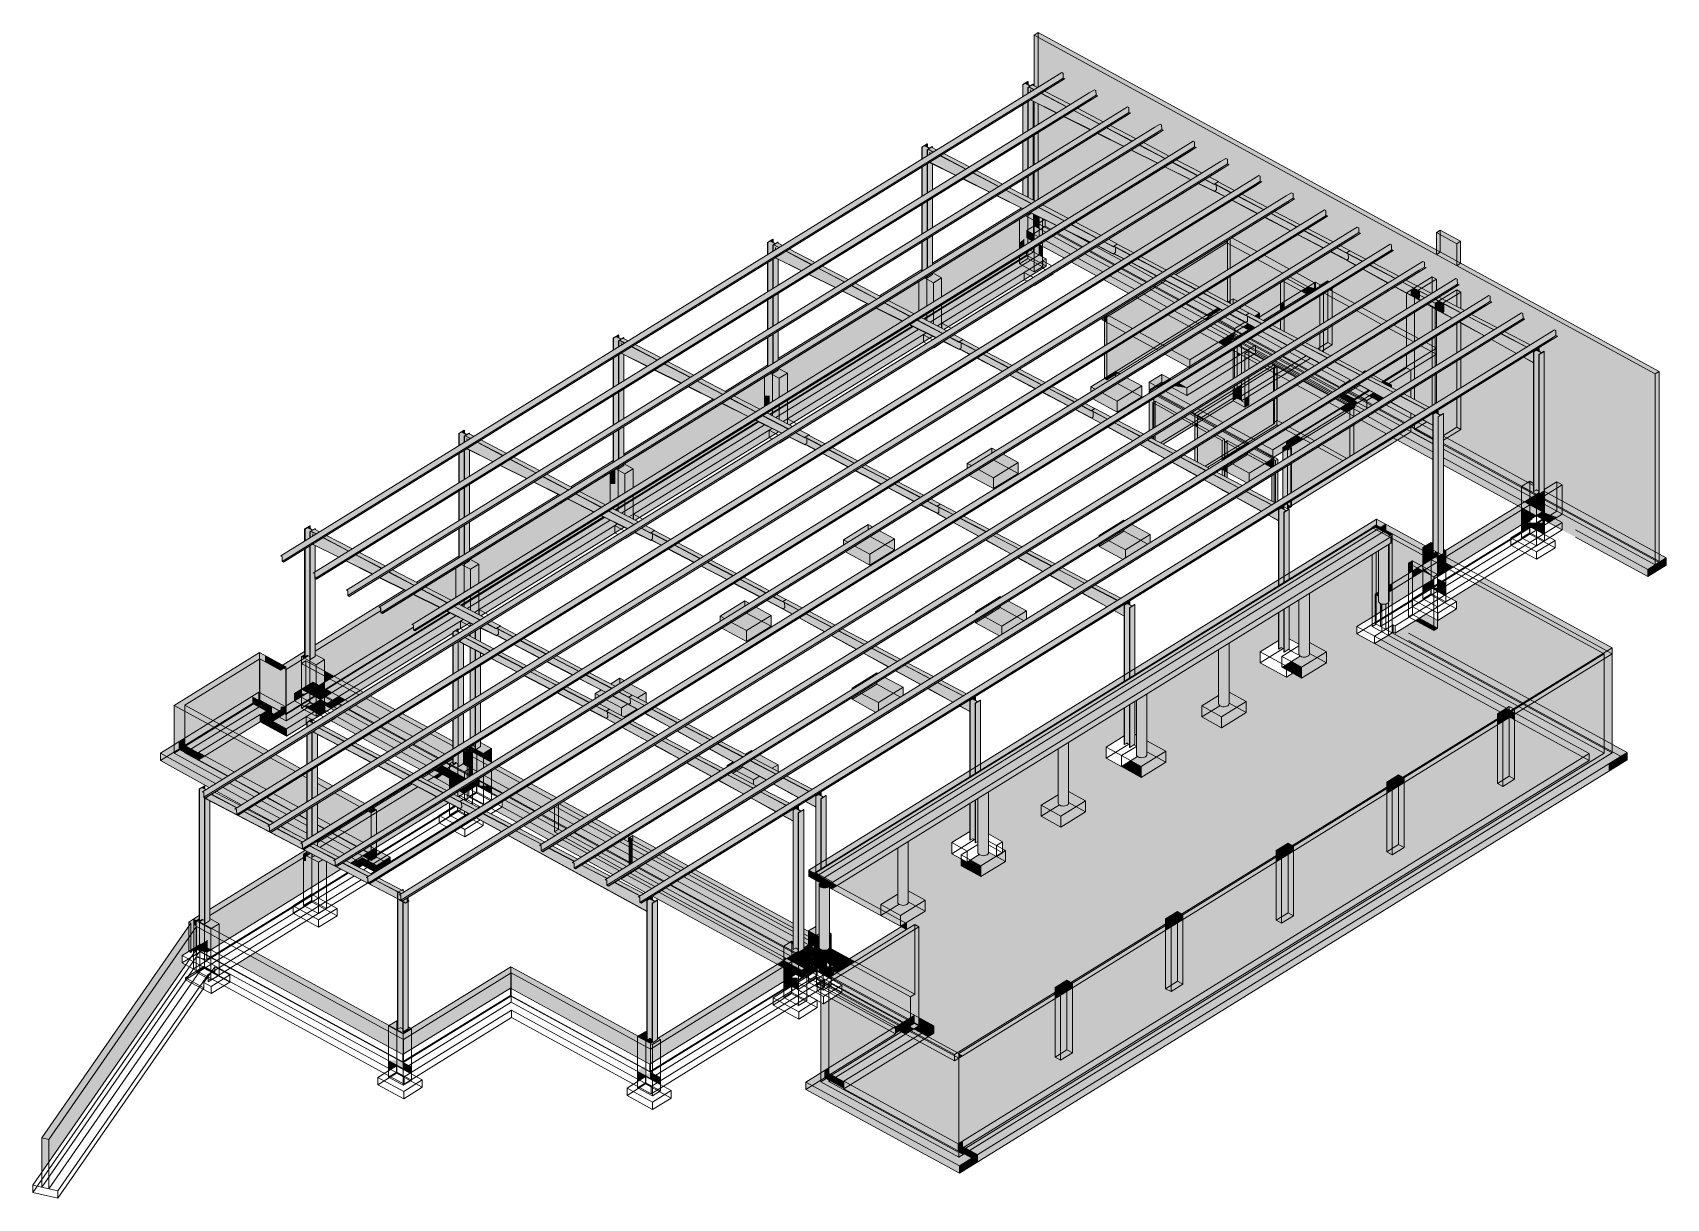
# Model space of a CAD drawing. Header units: inches. Extents: x -6642 to -982, y -7245 to 4230.
# Drawn here: x -3157 to -982, y 2678 to 4230 of the extents above.
import ezdxf

# ---------------------------------------------------------------- set-up
doc = ezdxf.new("R2010")
doc.units = ezdxf.units.IN
doc.header["$MEASUREMENT"] = 0
for name, color, linetype, lineweight in [('A-FLOR', 192, 'Continuous', 9), ('A-ROOF', 132, 'Continuous', 9), ('A-WALL', 113, 'Continuous', 9), ('I-WALL', 2, 'Continuous', 9), ('S-BEAM', 12, 'Continuous', 9), ('S-COLS', 52, 'Continuous', 9), ('S-FNDN', 32, 'Continuous', 9)]:
    doc.layers.add(name, color=color, linetype=linetype, lineweight=lineweight)

# ---------------------------------------------------------------- blocks, each defined once
blk = doc.blocks.new('Conc Beam - Conc Beam-1196117-STRUCTURAL SCHEMATIC  - 3D - 2')
at = {"layer": 'S-BEAM'}
h = blk.add_hatch(dxfattribs=at)
h.set_pattern_fill('FP_3', color=8, style=0, pattern_type=2)
h.set_pattern_definition([(38.13, (-7950.5, 1513.386), (40.1542, -25.8334), [3.431, -37.741]), (327.245, (-7950.498, 1513.386), (-7.7679, 51.2547), [3.979, -43.767]), (98.618, (-7947.152, 1511.233), (32.3863, 25.422), [4.32, -47.52]), (31.716, (-7950.5, 1525.89), (59.7475, -42.9478), [5.126, -56.385]), (95.63, (-7945.52, 1522.31), (52.3251, 32.3363), [6.304, -69.345]), (324.29, (-7950.5, 1525.887), (52.3253, 32.3364), [6.132, -67.45]), (353.323, (-7944.9, 1519.707), (33.4165, -43.39976), [3.947, -43.413]), (307.595, (-7944.9, 1519.707), (13.62134, 37.894), [4.565, -50.21]), (70.228, (-7942.115, 1516.09), (47.0383, -5.5067), [3.356, -36.912]), (17.28, (-7950.498, 1513.386), (0.68022, 20.43646), [1.535, -28.792, 1.535, -29.629, -30.815]), (17.28, (-7950.498, 1513.386), (0.68022, 20.43646), [-61.491, 1.535, -29.28]), (338.264, (-7950.498, 1513.386), (14.72766, 16.61632), [1.972, -20.853, 1.972, -36.09, -15.087]), (338.264, (-7950.498, 1513.386), (14.72766, 16.61632), [-60.887, 1.972, -13.116]), (308.504, (-7962.982, 1520.198), (29.884976, -17.71679), [2.503, -16.457, 2.503, -56.652, -78.493]), (308.504, (-7962.982, 1520.198), (29.884976, -17.71679), [-78.114, 2.503, -75.99]), (302.515, (-7968.58, 1523.253), (32.64804, -11.55767), [2.534, -22.422, 2.534, -37.242, -56.439]), (302.515, (-7968.58, 1523.253), (32.64804, -11.55767), [-64.732, 2.534, -53.905])])
h.paths.add_polyline_path([(-9938, 3090.7), (-9938, 3090.7), (-9940.8, 3092.2)], flags=0)
for p, q in [((-9958.4, 3111.6), (-9214.4, 3571.9)), ((-9214.4, 3571.9), (-9210.1, 3569.6)), ((-9210.1, 3569.6), (-9203.1, 3565.7)), ((-9935.8, 3099.3), (-9191.8, 3559.6)), ((-9935.8, 3091.1), (-9193.9, 3550.1)), ((-9203.1, 3565.7), (-9191.8, 3559.6)), ((-9193.9, 3550.1), (-9191.8, 3551.4)), ((-9191.8, 3559.6), (-9191.8, 3551.4)), ((-9954.1, 3109.2), (-9958.4, 3111.6)), ((-9958.4, 3111.6), (-9958.4, 3104)), ((-9958.4, 3104), (-9955.6, 3100.3)), ((-9955.6, 3100.3), (-9955.5, 3100.2)), ((-9955.5, 3100.2), (-9938, 3090.7)), ((-9947.1, 3105.4), (-9954.1, 3109.2)), ((-9935.8, 3099.3), (-9947.1, 3105.4)), ((-9937.9, 3090.7), (-9935.8, 3091.1)), ((-9935.8, 3091.1), (-9935.8, 3099.3))]:
    blk.add_line(p, q, dxfattribs=at)
blk = doc.blocks.new('Z-Girder - Z-Girder-1581830-STRUCTURAL SCHEMATIC  - 3D - 2')
at = {"layer": 'S-BEAM'}
for points in [[(-10669, 3532.8), (-9636.6, 4171.6), (-9638.3, 4172.5), (-10670.8, 3533.7)], [(-10668.9, 3532.6), (-9636.4, 4171.4), (-9636.6, 4171.6), (-10669, 3532.8), (-10668.9, 3532.7)], [(-10668.8, 3526.3), (-9636.3, 4165.1), (-9636.4, 4171.4), (-10668.9, 3532.6)], [(-10668.7, 3526.2), (-9636.3, 4165.1), (-9636.3, 4165.1), (-10668.8, 3526.3), (-10668.7, 3526.3)], [(-10667, 3525.4), (-10666.7, 3525.7), (-9634.6, 4164.2), (-9636.3, 4165), (-10668.7, 3526.2), (-10667.5, 3525.6)], [(-10666.7, 3525.5), (-9634.2, 4164.3), (-9634.2, 4164.4), (-10666.7, 3525.6)]]:
    blk.add_hatch(color=256, dxfattribs=at).paths.add_polyline_path(points, flags=0)
h = blk.add_hatch(color=256, dxfattribs=at)
h.paths.add_polyline_path([(-10667, 3525.2), (-10666.7, 3525.6), (-10666.7, 3525.6), (-10667, 3525.4), (-10667.2, 3525.4)], flags=0)
h.paths.add_polyline_path([(-10669, 3532.7), (-10669, 3532.8), (-10670.8, 3533.7), (-10671.1, 3533.4), (-10671, 3533.4), (-10670.7, 3533.6), (-10669, 3532.7)], flags=0)
for p, q in [((-9638.3, 4172.5), (-9631.3, 4176.8)), ((-9631.3, 4176.8), (-9629.6, 4175.9)), ((-9629.5, 4175.7), (-9629.3, 4169.4)), ((-10670.8, 3533.7), (-9638.3, 4172.5)), ((-9636.3, 4165), (-10668.7, 3526.2)), ((-9634.5, 4164), (-10667, 3525.2)), ((-9634.2, 4164.4), (-10666.7, 3525.6)), ((-9634.2, 4164.3), (-10666.7, 3525.5)), ((-9629.3, 4169.3), (-9636.3, 4165)), ((-9627.5, 4168.3), (-9634.5, 4164)), ((-9627.3, 4168.7), (-9634.2, 4164.4)), ((-9627.2, 4168.6), (-9634.2, 4164.3)), ((-9629.3, 4169.3), (-9627.7, 4168.5)), ((-9627.2, 4168.6), (-9627.5, 4168.3)), ((-9627.3, 4168.7), (-9627.2, 4168.6)), ((-10670.8, 3533.7), (-10671.1, 3533.4)), ((-10671.1, 3533.4), (-10671, 3533.4)), ((-10671, 3533.4), (-10670.7, 3533.6)), ((-10670.7, 3533.6), (-10671, 3533.4)), ((-10669, 3532.8), (-10670.8, 3533.7)), ((-10670.7, 3533.6), (-10669, 3532.7)), ((-10669, 3532.6), (-10668.9, 3526.4)), ((-10668.8, 3526.3), (-10668.9, 3532.6)), ((-10668.7, 3526.2), (-10667, 3525.2)), ((-10667, 3525.4), (-10668.7, 3526.2)), ((-10666.7, 3525.6), (-10667, 3525.4)), ((-10667, 3525.2), (-10666.7, 3525.5)), ((-10666.7, 3525.5), (-10666.7, 3525.6))]:
    blk.add_line(p, q, dxfattribs=at)
for points in [[(-9629.6, 4175.9, 0), (-9629.5, 4175.8, 0), (-9629.5, 4175.7, 0)], [(-9629.3, 4169.4, 0), (-9629.3, 4169.4, 0), (-9629.3, 4169.3, 0)], [(-10668.9, 3532.6, 0), (-10668.9, 3532.7, 0), (-10669, 3532.8, 0)], [(-10669, 3532.7, 0), (-10669, 3532.7, 0), (-10669, 3532.6, 0)], [(-10668.9, 3526.4, 0), (-10668.8, 3526.2, 0), (-10668.7, 3526.2, 0)], [(-10668.7, 3526.2, 0), (-10668.8, 3526.3, 0), (-10668.8, 3526.3, 0)]]:
    blk.add_polyline3d(points, dxfattribs=at)
blk = doc.blocks.new('Z-Girder - Z-Girder-V13-STRUCTURAL SCHEMATIC  - 3D - 2')
at = {"layer": 'S-BEAM'}
for points in [[(-10581.6, 3487.1), (-9549.1, 4125.9), (-9550.8, 4126.8), (-10583.3, 3488)], [(-10581.4, 3486.9), (-9549, 4125.7), (-9549.1, 4125.9), (-10581.6, 3487.1), (-10581.5, 3487)], [(-10581.3, 3480.6), (-9548.9, 4119.4), (-9549, 4125.7), (-10581.4, 3486.9)], [(-10581.3, 3480.6), (-9548.8, 4119.4), (-9548.9, 4119.4), (-10581.3, 3480.6), (-10581.3, 3480.6)], [(-10579.6, 3479.7), (-10579.2, 3480), (-9547.2, 4118.5), (-9548.8, 4119.3), (-10581.3, 3480.6), (-10580.1, 3479.9)], [(-10579.2, 3479.9), (-9546.8, 4118.7), (-9546.9, 4118.7), (-10579.2, 3479.9)]]:
    blk.add_hatch(color=256, dxfattribs=at).paths.add_polyline_path(points, flags=0)
h = blk.add_hatch(color=256, dxfattribs=at)
h.paths.add_polyline_path([(-10579.5, 3479.6), (-10579.2, 3479.9), (-10579.3, 3479.9), (-10579.6, 3479.7), (-10579.7, 3479.7)], flags=0)
h.paths.add_polyline_path([(-10581.6, 3487), (-10581.6, 3487.1), (-10583.3, 3488), (-10583.6, 3487.8), (-10583.6, 3487.7), (-10583.2, 3487.9), (-10581.6, 3487.1)], flags=0)
for p, q in [((-10583.3, 3488), (-9550.8, 4126.8)), ((-9548.8, 4119.3), (-10581.3, 3480.6)), ((-9547.1, 4118.3), (-10579.5, 3479.6)), ((-9546.9, 4118.7), (-10579.3, 3479.9)), ((-9546.7, 4118.6), (-10579.2, 3479.9)), ((-9550.8, 4126.8), (-9543.9, 4131.1)), ((-9541.8, 4123.6), (-9548.8, 4119.3)), ((-9540.1, 4122.6), (-9547, 4118.4)), ((-9539.8, 4123), (-9546.9, 4118.7)), ((-9539.8, 4122.9), (-9546.7, 4118.6)), ((-9543.9, 4131.1), (-9542.1, 4130.2)), ((-9542, 4130), (-9541.9, 4123.7)), ((-9541.8, 4123.6), (-9540.2, 4122.8)), ((-9539.8, 4122.9), (-9540.1, 4122.6)), ((-9539.8, 4123), (-9539.8, 4122.9)), ((-10583.3, 3488), (-10583.6, 3487.8)), ((-10583.6, 3487.7), (-10583.3, 3487.9)), ((-10583.2, 3487.9), (-10583.6, 3487.7)), ((-10583.6, 3487.8), (-10583.6, 3487.7)), ((-10581.6, 3487.1), (-10583.3, 3488)), ((-10583.3, 3487.9), (-10581.6, 3487)), ((-10581.5, 3487), (-10581.4, 3480.7)), ((-10581.3, 3480.6), (-10581.4, 3486.9)), ((-10579.6, 3479.7), (-10581.3, 3480.6)), ((-10581.3, 3480.5), (-10579.5, 3479.6)), ((-10579.3, 3479.9), (-10579.6, 3479.7)), ((-10579.5, 3479.6), (-10579.2, 3479.9)), ((-10579.2, 3479.9), (-10579.3, 3479.9))]:
    blk.add_line(p, q, dxfattribs=at)
for points in [[(-9542.1, 4130.2, 0), (-9542, 4130.1, 0), (-9542, 4130, 0)], [(-9541.9, 4123.7, 0), (-9541.9, 4123.7, 0), (-9541.8, 4123.6, 0)], [(-10581.4, 3486.9, 0), (-10581.5, 3487, 0), (-10581.6, 3487.1, 0)], [(-10581.6, 3487, 0), (-10581.5, 3487, 0), (-10581.5, 3487, 0)], [(-10581.4, 3480.7, 0), (-10581.4, 3480.6, 0), (-10581.3, 3480.5, 0)], [(-10581.3, 3480.6, 0), (-10581.3, 3480.6, 0), (-10581.3, 3480.6, 0)]]:
    blk.add_polyline3d(points, dxfattribs=at)
blk = doc.blocks.new('Z-Girder - Z-Girder-1581831-STRUCTURAL SCHEMATIC  - 3D - 2')
at = {"layer": 'S-BEAM'}
for points in [[(-10773.3, 3218.8), (-9417.9, 4057.4), (-9419.7, 4058.3), (-10775.1, 3219.7)], [(-10773.2, 3218.6), (-9417.8, 4057.2), (-9417.9, 4057.4), (-10773.3, 3218.8), (-10773.3, 3218.7)], [(-10773.1, 3212.3), (-9417.7, 4050.9), (-9417.8, 4057.2), (-10773.2, 3218.6), (-10773.2, 3216.1)], [(-10773, 3212.2), (-9417.7, 4050.8), (-9417.7, 4050.9), (-10773.1, 3212.3), (-10773, 3212.2)], [(-10771.3, 3211.3), (-10771, 3211.6), (-9416, 4049.9), (-9417.6, 4050.8), (-10773, 3212.2), (-10771.9, 3211.6)], [(-10771, 3211.5), (-9415.6, 4050.1), (-9415.6, 4050.2), (-10771, 3211.6)]]:
    blk.add_hatch(color=256, dxfattribs=at).paths.add_polyline_path(points, flags=0)
h = blk.add_hatch(color=256, dxfattribs=at)
h.paths.add_polyline_path([(-10771.3, 3211.2), (-10771, 3211.6), (-10771, 3211.6), (-10771.3, 3211.3), (-10771.5, 3211.3)], flags=0)
h.paths.add_polyline_path([(-10773.3, 3218.7), (-10773.3, 3218.8), (-10775.1, 3219.7), (-10775.4, 3219.4), (-10775.4, 3219.3), (-10775, 3219.6), (-10773.3, 3218.7)], flags=0)
for p, q in [((-10775.1, 3219.7), (-9419.7, 4058.3)), ((-9417.6, 4050.8), (-10773, 3212.2)), ((-9415.9, 4049.8), (-10771.3, 3211.2)), ((-9415.6, 4050.2), (-10771, 3211.6)), ((-9415.5, 4050.1), (-10771, 3211.5)), ((-9419.7, 4058.3), (-9412.7, 4062.6)), ((-9410.6, 4055.1), (-9417.6, 4050.8)), ((-9408.9, 4054.1), (-9415.9, 4049.8)), ((-9408.6, 4054.5), (-9415.6, 4050.2)), ((-9408.6, 4054.4), (-9415.5, 4050.1)), ((-9412.7, 4062.6), (-9411, 4061.7)), ((-9410.8, 4061.5), (-9410.7, 4055.2)), ((-9410.6, 4055.1), (-9409, 4054.3)), ((-9408.6, 4054.4), (-9408.9, 4054.1)), ((-9408.6, 4054.5), (-9408.6, 4054.4)), ((-10775.1, 3219.7), (-10775.4, 3219.4)), ((-10775.4, 3219.3), (-10775, 3219.6)), ((-10775, 3219.6), (-10775.4, 3219.3)), ((-10775.4, 3219.4), (-10775.4, 3219.3)), ((-10773.3, 3218.8), (-10775.1, 3219.7)), ((-10775, 3219.6), (-10773.3, 3218.7)), ((-10773.3, 3218.6), (-10773.2, 3212.3)), ((-10773.1, 3212.3), (-10773.2, 3218.6)), ((-10771.3, 3211.3), (-10773, 3212.2)), ((-10773, 3212.1), (-10771.3, 3211.2)), ((-10771, 3211.6), (-10771.3, 3211.3)), ((-10771.3, 3211.2), (-10771, 3211.5)), ((-10771, 3211.5), (-10771, 3211.6))]:
    blk.add_line(p, q, dxfattribs=at)
for points in [[(-9411, 4061.7, 0), (-9410.9, 4061.6, 0), (-9410.8, 4061.5, 0)], [(-9410.7, 4055.2, 0), (-9410.7, 4055.2, 0), (-9410.6, 4055.1, 0)], [(-10773.2, 3218.6, 0), (-10773.3, 3218.7, 0), (-10773.3, 3218.8, 0)], [(-10773.3, 3218.7, 0), (-10773.3, 3218.7, 0), (-10773.3, 3218.6, 0)], [(-10773.2, 3212.3, 0), (-10773.1, 3212.2, 0), (-10773, 3212.1, 0)], [(-10773, 3212.2, 0), (-10773.1, 3212.3, 0), (-10773.1, 3212.3, 0)]]:
    blk.add_polyline3d(points, dxfattribs=at)
blk = doc.blocks.new('Z-Girder - Z-Girder-V14-STRUCTURAL SCHEMATIC  - 3D - 2')
at = {"layer": 'S-BEAM'}
for points in [[(-10729.6, 3196), (-9374.2, 4034.5), (-9375.9, 4035.4), (-10731.3, 3196.9)], [(-10729.5, 3195.7), (-9374.1, 4034.3), (-9374.2, 4034.5), (-10729.6, 3196), (-10729.5, 3195.9)], [(-10729.4, 3189.5), (-9373.9, 4028), (-9374.1, 4034.3), (-10729.5, 3195.7), (-10729.4, 3190.6)], [(-10727.6, 3188.5), (-10727.2, 3188.8), (-9372.3, 4027.1), (-9373.9, 4028), (-10729.3, 3189.4), (-10728.1, 3188.8)], [(-10729.3, 3189.4), (-9373.9, 4028), (-9373.9, 4028), (-10729.3, 3189.4), (-10729.3, 3189.4)], [(-10727.2, 3188.7), (-9371.8, 4027.3), (-9371.9, 4027.3), (-10727.3, 3188.7)]]:
    blk.add_hatch(color=256, dxfattribs=at).paths.add_polyline_path(points, flags=0)
h = blk.add_hatch(color=256, dxfattribs=at)
h.paths.add_polyline_path([(-10727.6, 3188.4), (-10727.3, 3188.7), (-10727.3, 3188.8), (-10727.6, 3188.5), (-10727.8, 3188.5)], flags=0)
h.paths.add_polyline_path([(-10729.6, 3195.9), (-10729.6, 3196), (-10731.3, 3196.9), (-10731.7, 3196.6), (-10731.6, 3196.5), (-10731.2, 3196.7), (-10729.6, 3195.9)], flags=0)
for p, q in [((-10731.3, 3196.9), (-9375.9, 4035.4)), ((-9373.9, 4028), (-10729.3, 3189.4)), ((-9372.2, 4027), (-10727.6, 3188.4)), ((-9371.9, 4027.3), (-10727.3, 3188.8)), ((-9371.8, 4027.3), (-10727.2, 3188.7)), ((-9375.9, 4035.4), (-9369, 4039.8)), ((-9366.9, 4032.3), (-9373.9, 4028)), ((-9365.2, 4031.3), (-9372.2, 4027)), ((-9364.9, 4031.7), (-9371.9, 4027.3)), ((-9364.8, 4031.6), (-9371.8, 4027.3)), ((-9369, 4039.8), (-9367.2, 4038.9)), ((-9367.1, 4038.6), (-9367, 4032.4)), ((-9367, 4032.4), (-9367, 4032.3)), ((-9367, 4032.3), (-9366.9, 4032.3)), ((-9366.9, 4032.3), (-9365.3, 4031.4)), ((-9364.8, 4031.6), (-9365.2, 4031.3)), ((-9364.9, 4031.7), (-9364.8, 4031.6)), ((-10731.3, 3196.9), (-10731.7, 3196.6)), ((-10731.7, 3196.6), (-10731.6, 3196.5)), ((-10731.6, 3196.5), (-10731.3, 3196.8)), ((-10731.2, 3196.7), (-10731.6, 3196.5)), ((-10729.6, 3196), (-10731.3, 3196.9)), ((-10731.3, 3196.8), (-10729.6, 3195.9)), ((-10729.6, 3195.8), (-10729.4, 3189.5)), ((-10729.4, 3189.5), (-10729.5, 3195.7)), ((-10727.6, 3188.5), (-10729.3, 3189.4)), ((-10729.3, 3189.3), (-10727.6, 3188.4)), ((-10727.3, 3188.8), (-10727.6, 3188.5)), ((-10727.6, 3188.4), (-10727.2, 3188.7)), ((-10727.2, 3188.7), (-10727.3, 3188.8))]:
    blk.add_line(p, q, dxfattribs=at)
for points in [[(-9367.2, 4038.9, 0), (-9367.1, 4038.8, 0), (-9367.1, 4038.6, 0)], [(-10729.5, 3195.7, 0), (-10729.5, 3195.9, 0), (-10729.6, 3196, 0)], [(-10729.6, 3195.9, 0), (-10729.6, 3195.8, 0), (-10729.6, 3195.8, 0)], [(-10729.4, 3189.5, 0), (-10729.4, 3189.4, 0), (-10729.3, 3189.3, 0)], [(-10729.3, 3189.4, 0), (-10729.3, 3189.4, 0), (-10729.4, 3189.5, 0)]]:
    blk.add_polyline3d(points, dxfattribs=at)
blk = doc.blocks.new('Z-Girder - Z-Girder-V15-STRUCTURAL SCHEMATIC  - 3D - 2')
at = {"layer": 'S-BEAM'}
for points in [[(-10598.4, 3127.4), (-9243, 3966), (-9244.7, 3966.9), (-10600.2, 3128.3), (-10598.8, 3127.6)], [(-10598.3, 3127.2), (-9242.9, 3965.8), (-9243, 3966), (-10598.4, 3127.4), (-10598.3, 3127.3)], [(-10598.2, 3120.9), (-9242.8, 3959.5), (-9242.9, 3965.8), (-10598.3, 3127.2), (-10598.2, 3121.3)], [(-10598.1, 3120.8), (-9242.7, 3959.5), (-9242.8, 3959.5), (-10598.2, 3120.9), (-10598.1, 3120.9)], [(-10596.4, 3120), (-10595.7, 3120.5), (-9241.1, 3958.6), (-9242.7, 3959.4), (-10598.1, 3120.8), (-10597, 3120.2)], [(-10596.1, 3120.1), (-9240.7, 3958.8), (-9240.7, 3958.8), (-10596.1, 3120.2), (-10596.1, 3120.2)]]:
    blk.add_hatch(color=256, dxfattribs=at).paths.add_polyline_path(points, flags=0)
h = blk.add_hatch(color=256, dxfattribs=at)
h.paths.add_polyline_path([(-10596.4, 3119.9), (-10596.1, 3120.2), (-10596.1, 3120.2), (-10596.4, 3120), (-10596.6, 3120)], flags=0)
h.paths.add_polyline_path([(-10598.4, 3127.3), (-10598.4, 3127.4), (-10600.2, 3128.3), (-10600.5, 3128), (-10600.4, 3128), (-10600.1, 3128.2), (-10598.4, 3127.3)], flags=0)
for p, q in [((-10600.2, 3128.3), (-9244.7, 3966.9)), ((-9242.7, 3959.4), (-10598.1, 3120.8)), ((-9241, 3958.4), (-10596.4, 3119.9)), ((-9240.7, 3958.8), (-10596.1, 3120.2)), ((-9240.6, 3958.7), (-10596.1, 3120.1)), ((-9244.7, 3966.9), (-9237.8, 3971.2)), ((-9235.7, 3963.7), (-9242.7, 3959.4)), ((-9234, 3962.7), (-9241, 3958.4)), ((-9233.7, 3963.1), (-9240.7, 3958.8)), ((-9233.7, 3963), (-9240.6, 3958.7)), ((-9237.8, 3971.2), (-9236, 3970.3)), ((-9236, 3970.3), (-9235.9, 3970.2)), ((-9235.9, 3970.2), (-9235.9, 3970.1)), ((-9235.9, 3970.1), (-9235.8, 3963.8)), ((-9235.7, 3963.7), (-9234.1, 3962.9)), ((-9233.7, 3963), (-9234, 3962.7)), ((-9233.7, 3963.1), (-9233.7, 3963)), ((-10600.2, 3128.3), (-10600.5, 3128)), ((-10600.5, 3128), (-10600.4, 3128)), ((-10600.4, 3128), (-10600.1, 3128.2)), ((-10600.1, 3128.2), (-10600.4, 3128)), ((-10598.4, 3127.4), (-10600.2, 3128.3)), ((-10600.1, 3128.2), (-10598.4, 3127.3)), ((-10598.4, 3127.3), (-10598.3, 3121)), ((-10598.2, 3120.9), (-10598.3, 3127.2)), ((-10598.1, 3120.8), (-10596.4, 3119.9)), ((-10596.4, 3120), (-10598.1, 3120.8)), ((-10596.1, 3120.2), (-10596.4, 3120)), ((-10596.4, 3119.9), (-10596.1, 3120.1)), ((-10596.1, 3120.1), (-10596.1, 3120.2))]:
    blk.add_line(p, q, dxfattribs=at)
for points in [[(-9235.8, 3963.8, 0), (-9235.8, 3963.8, 0), (-9235.7, 3963.7, 0)], [(-10598.3, 3127.2, 0), (-10598.3, 3127.3, 0), (-10598.4, 3127.4, 0)], [(-10598.4, 3127.3, 0), (-10598.4, 3127.3, 0), (-10598.4, 3127.3, 0)], [(-10598.3, 3121, 0), (-10598.2, 3120.9, 0), (-10598.1, 3120.8, 0)], [(-10598.1, 3120.8, 0), (-10598.2, 3120.9, 0), (-10598.2, 3120.9, 0)]]:
    blk.add_polyline3d(points, dxfattribs=at)
blk = doc.blocks.new('Z-Girder - Z-Girder-1492842-STRUCTURAL SCHEMATIC  - 3D - 2')
at = {"layer": 'S-BEAM'}
for points in [[(-10324.2, 3147.4), (-9111.8, 3897.5), (-9113.6, 3898.4), (-10325.9, 3148.3)], [(-10324, 3147.2), (-9111.7, 3897.3), (-9111.8, 3897.5), (-10324.2, 3147.4), (-10324.1, 3147.3)], [(-10323.9, 3140.9), (-9111.6, 3891), (-9111.7, 3897.3), (-10324, 3147.2), (-10324, 3142.4)], [(-10323.9, 3140.8), (-9111.6, 3890.9), (-9111.6, 3891), (-10323.9, 3140.9), (-10323.9, 3140.8)], [(-10322.2, 3140), (-10321.8, 3140.3), (-9109.9, 3890), (-9111.5, 3890.9), (-10323.9, 3140.8), (-10322.7, 3140.2)], [(-10321.8, 3140.1), (-9109.5, 3890.2), (-9109.5, 3890.3), (-10321.8, 3140.2)]]:
    blk.add_hatch(color=256, dxfattribs=at).paths.add_polyline_path(points, flags=0)
h = blk.add_hatch(color=256, dxfattribs=at)
h.paths.add_polyline_path([(-10322.1, 3139.8), (-10321.8, 3140.2), (-10321.9, 3140.2), (-10322.2, 3140), (-10322.4, 3140)], flags=0)
h.paths.add_polyline_path([(-10324.2, 3147.3), (-10324.2, 3147.4), (-10325.9, 3148.3), (-10326.2, 3148), (-10326.2, 3147.9), (-10325.8, 3148.2), (-10324.2, 3147.3)], flags=0)
for p, q in [((-10325.9, 3148.3), (-9113.6, 3898.4)), ((-9113.6, 3898.4), (-9106.6, 3902.7)), ((-9104.6, 3895.2), (-9111.5, 3890.9)), ((-9102.8, 3894.2), (-9109.8, 3889.9)), ((-9102.5, 3894.6), (-9109.5, 3890.3)), ((-9102.5, 3894.5), (-9109.5, 3890.2)), ((-9106.6, 3902.7), (-9104.9, 3901.8)), ((-9104.7, 3901.6), (-9104.6, 3895.3)), ((-9104.6, 3895.2), (-9102.9, 3894.4)), ((-9102.5, 3894.5), (-9102.8, 3894.2)), ((-9102.5, 3894.6), (-9102.5, 3894.5)), ((-9111.5, 3890.9), (-10323.9, 3140.8)), ((-9109.8, 3889.9), (-10322.1, 3139.8)), ((-9109.5, 3890.3), (-10321.9, 3140.2)), ((-9109.5, 3890.2), (-10321.8, 3140.1)), ((-10325.9, 3148.3), (-10326.2, 3148)), ((-10326.2, 3147.9), (-10325.9, 3148.2)), ((-10325.8, 3148.2), (-10326.2, 3147.9)), ((-10326.2, 3148), (-10326.2, 3147.9)), ((-10324.2, 3147.4), (-10325.9, 3148.3)), ((-10325.9, 3148.2), (-10324.2, 3147.3)), ((-10324.1, 3147.2), (-10324, 3141)), ((-10323.9, 3140.9), (-10324, 3147.2)), ((-10323.9, 3140.8), (-10322.1, 3139.8)), ((-10322.2, 3140), (-10323.9, 3140.8)), ((-10321.9, 3140.2), (-10322.2, 3140)), ((-10322.1, 3139.8), (-10321.8, 3140.1)), ((-10321.8, 3140.1), (-10321.9, 3140.2))]:
    blk.add_line(p, q, dxfattribs=at)
for points in [[(-9104.9, 3901.8, 0), (-9104.8, 3901.7, 0), (-9104.7, 3901.6, 0)], [(-9104.6, 3895.3, 0), (-9104.6, 3895.2, 0), (-9104.6, 3895.2, 0)], [(-10324, 3147.2, 0), (-10324.1, 3147.3, 0), (-10324.2, 3147.4, 0)], [(-10324.2, 3147.3, 0), (-10324.1, 3147.3, 0), (-10324.1, 3147.2, 0)], [(-10324, 3141, 0), (-10324, 3140.8, 0), (-10323.9, 3140.8, 0)], [(-10323.9, 3140.8, 0), (-10323.9, 3140.9, 0), (-10323.9, 3140.9, 0)]]:
    blk.add_polyline3d(points, dxfattribs=at)
blk = doc.blocks.new('Z-Girder - Z-Girder-V16-STRUCTURAL SCHEMATIC  - 3D - 2')
at = {"layer": 'S-BEAM'}
for points in [[(-10280.5, 3124.6), (-9068.1, 3874.6), (-9069.8, 3875.5), (-10282.2, 3125.5)], [(-10280.3, 3124.4), (-9068, 3874.4), (-9068.1, 3874.6), (-10280.5, 3124.6), (-10280.4, 3124.5)], [(-10280.2, 3118.1), (-9067.9, 3868.1), (-9068, 3874.4), (-10280.3, 3124.4), (-10280.2, 3120.2)], [(-10280.1, 3118), (-9067.8, 3868.1), (-9067.9, 3868.1), (-10280.2, 3118), (-10280.2, 3118)], [(-10278.5, 3117.1), (-10278.1, 3117.4), (-9066.2, 3867.2), (-9067.8, 3868.1), (-10280.1, 3118), (-10279, 3117.4)], [(-10278.1, 3117.3), (-9065.8, 3867.4), (-9065.8, 3867.4), (-10278.1, 3117.3)]]:
    blk.add_hatch(color=256, dxfattribs=at).paths.add_polyline_path(points, flags=0)
h = blk.add_hatch(color=256, dxfattribs=at)
h.paths.add_polyline_path([(-10278.4, 3117), (-10278.1, 3117.3), (-10278.1, 3117.4), (-10278.5, 3117.1), (-10278.6, 3117.1)], flags=0)
h.paths.add_polyline_path([(-10280.5, 3124.5), (-10280.5, 3124.6), (-10282.2, 3125.5), (-10282.5, 3125.2), (-10282.5, 3125.1), (-10282.1, 3125.3), (-10280.5, 3124.5)], flags=0)
for p, q in [((-10282.2, 3125.5), (-9069.8, 3875.5)), ((-9069.8, 3875.5), (-9062.9, 3879.9)), ((-9060.8, 3872.4), (-9067.8, 3868.1)), ((-9059.1, 3871.4), (-9066.1, 3867.1)), ((-9058.8, 3871.8), (-9065.8, 3867.4)), ((-9058.8, 3871.7), (-9065.7, 3867.3)), ((-9062.9, 3879.9), (-9061.1, 3879)), ((-9061, 3878.7), (-9060.9, 3872.5)), ((-9060.9, 3872.5), (-9060.9, 3872.4)), ((-9060.9, 3872.4), (-9060.8, 3872.4)), ((-9060.8, 3872.4), (-9059.2, 3871.5)), ((-9058.8, 3871.7), (-9059.1, 3871.4)), ((-9058.8, 3871.8), (-9058.8, 3871.7)), ((-9067.8, 3868.1), (-10280.1, 3118)), ((-9066.1, 3867.1), (-10278.4, 3117)), ((-9065.8, 3867.4), (-10278.1, 3117.4)), ((-9065.7, 3867.3), (-10278.1, 3117.3)), ((-10282.2, 3125.5), (-10282.5, 3125.2)), ((-10282.5, 3125.1), (-10282.1, 3125.4)), ((-10282.1, 3125.3), (-10282.5, 3125.1)), ((-10282.5, 3125.2), (-10282.5, 3125.1)), ((-10280.5, 3124.6), (-10282.2, 3125.5)), ((-10282.1, 3125.4), (-10280.5, 3124.5)), ((-10280.4, 3124.4), (-10280.3, 3118.1)), ((-10280.2, 3118.1), (-10280.3, 3124.4)), ((-10280.2, 3117.9), (-10278.4, 3117)), ((-10278.5, 3117.1), (-10280.1, 3118)), ((-10278.1, 3117.4), (-10278.5, 3117.1)), ((-10278.4, 3117), (-10278.1, 3117.3)), ((-10278.1, 3117.3), (-10278.1, 3117.4))]:
    blk.add_line(p, q, dxfattribs=at)
for points in [[(-9061.1, 3879, 0), (-9061, 3878.9, 0), (-9061, 3878.7, 0)], [(-10280.3, 3124.4, 0), (-10280.4, 3124.5, 0), (-10280.5, 3124.6, 0)], [(-10280.5, 3124.5, 0), (-10280.4, 3124.5, 0), (-10280.4, 3124.4, 0)], [(-10280.3, 3118.1, 0), (-10280.2, 3118, 0), (-10280.2, 3117.9, 0)], [(-10280.1, 3118, 0), (-10280.2, 3118, 0), (-10280.2, 3118.1, 0)]]:
    blk.add_polyline3d(points, dxfattribs=at)
blk = doc.blocks.new('Z-Girder - Z-Girder-V17-STRUCTURAL SCHEMATIC  - 3D - 2')
at = {"layer": 'S-BEAM'}
for points in [[(-10193, 3078.9), (-8980.7, 3829), (-8982.4, 3829.9), (-10194.7, 3079.8)], [(-10192.9, 3078.7), (-8980.5, 3828.7), (-8980.7, 3829), (-10193, 3078.9), (-10192.9, 3078.8)], [(-10192.7, 3072.4), (-8980.4, 3822.5), (-8980.5, 3828.7), (-10192.9, 3078.7)], [(-10192.7, 3072.3), (-8980.4, 3822.4), (-8980.4, 3822.5), (-10192.7, 3072.3), (-10192.7, 3072.3)], [(-10191, 3071.4), (-10190.6, 3071.7), (-8978.7, 3821.5), (-8980.3, 3822.4), (-10192.7, 3072.3), (-10191.5, 3071.7)], [(-10190.6, 3071.6), (-8978.3, 3821.7), (-8978.3, 3821.8), (-10190.6, 3071.6)]]:
    blk.add_hatch(color=256, dxfattribs=at).paths.add_polyline_path(points, flags=0)
h = blk.add_hatch(color=256, dxfattribs=at)
h.paths.add_polyline_path([(-10191, 3071.3), (-10190.6, 3071.6), (-10190.7, 3071.7), (-10191, 3071.4), (-10191.2, 3071.4)], flags=0)
h.paths.add_polyline_path([(-10193, 3078.8), (-10193, 3078.9), (-10194.7, 3079.8), (-10195.1, 3079.5), (-10195, 3079.4), (-10194.6, 3079.7), (-10193, 3078.8)], flags=0)
for p, q in [((-10194.7, 3079.8), (-8982.4, 3829.9)), ((-8982.4, 3829.9), (-8975.4, 3834.2)), ((-8975.4, 3834.2), (-8973.7, 3833.3)), ((-8973.5, 3833), (-8973.4, 3826.8)), ((-8980.3, 3822.4), (-10192.7, 3072.3)), ((-8978.6, 3821.4), (-10191, 3071.3)), ((-8978.3, 3821.8), (-10190.7, 3071.7)), ((-8978.3, 3821.7), (-10190.6, 3071.6)), ((-8973.4, 3826.7), (-8980.3, 3822.4)), ((-8971.6, 3825.7), (-8978.6, 3821.4)), ((-8971.4, 3826.1), (-8978.3, 3821.8)), ((-8971.3, 3826), (-8978.3, 3821.7)), ((-8973.4, 3826.7), (-8971.7, 3825.8)), ((-8971.3, 3826), (-8971.6, 3825.7)), ((-8971.4, 3826.1), (-8971.3, 3826)), ((-10194.7, 3079.8), (-10195.1, 3079.5)), ((-10195.1, 3079.5), (-10195, 3079.4)), ((-10195, 3079.4), (-10194.7, 3079.7)), ((-10194.7, 3079.6), (-10195, 3079.4)), ((-10193, 3078.9), (-10194.7, 3079.8)), ((-10194.7, 3079.7), (-10193, 3078.8)), ((-10194.7, 3079.7), (-10194.7, 3079.7)), ((-10192.9, 3078.7), (-10192.8, 3072.4)), ((-10192.7, 3072.4), (-10192.9, 3078.7)), ((-10191, 3071.4), (-10192.7, 3072.3)), ((-10192.7, 3072.2), (-10191, 3071.3)), ((-10190.7, 3071.7), (-10191, 3071.4)), ((-10191, 3071.3), (-10190.6, 3071.6)), ((-10190.6, 3071.6), (-10190.7, 3071.7))]:
    blk.add_line(p, q, dxfattribs=at)
for points in [[(-8973.7, 3833.3, 0), (-8973.6, 3833.2, 0), (-8973.5, 3833, 0)], [(-8973.4, 3826.8, 0), (-8973.4, 3826.7, 0), (-8973.4, 3826.7, 0)], [(-10192.9, 3078.7, 0), (-10192.9, 3078.8, 0), (-10193, 3078.9, 0)], [(-10193, 3078.8, 0), (-10193, 3078.8, 0), (-10192.9, 3078.7, 0)], [(-10192.8, 3072.4, 0), (-10192.8, 3072.3, 0), (-10192.7, 3072.2, 0)], [(-10192.7, 3072.3, 0), (-10192.7, 3072.3, 0), (-10192.7, 3072.4, 0)]]:
    blk.add_polyline3d(points, dxfattribs=at)
blk = doc.blocks.new('W-Wide Flange - GIRDER - T_B_D_ - 2-1597228-STRUCTURAL SCHEMATIC  - 3D - 2')
at = {"layer": 'S-BEAM'}
h = blk.add_hatch(color=256, dxfattribs=at)
h.paths.add_polyline_path([(-10237.6, 3317.5), (-10236, 3318.4), (-10257.4, 3329.6), (-10258.9, 3328.6), (-10239.4, 3318.4)], flags=0)
h.paths.add_polyline_path([(-10268.4, 3333.6), (-10266.9, 3334.5), (-10301.1, 3352.4), (-10302.7, 3351.5), (-10269.3, 3334.1)], flags=0)
h.paths.add_polyline_path([(-10312.1, 3356.4), (-10310.6, 3357.4), (-10344.8, 3375.3), (-10346.4, 3374.3), (-10325.8, 3363.5)], flags=0)
h.paths.add_polyline_path([(-10355.9, 3379.3), (-10354.3, 3380.2), (-10388.6, 3398.1), (-10390.1, 3397.1), (-10369.5, 3386.4)], flags=0)
h.paths.add_polyline_path([(-10399.6, 3402.1), (-10398, 3403.1), (-10431.5, 3420.5), (-10433, 3419.6), (-10410.5, 3407.8)], flags=0)
h = blk.add_hatch(color=256, dxfattribs=at)
h.paths.add_polyline_path([(-10237.6, 3317), (-10237.6, 3317.5), (-10258.9, 3328.6), (-10259.4, 3328.4), (-10237.6, 3317)], flags=0)
h.paths.add_polyline_path([(-10268.8, 3333.3), (-10268.4, 3333.6), (-10302.7, 3351.5), (-10303.1, 3351.2), (-10270.2, 3334.1)], flags=0)
h.paths.add_polyline_path([(-10312.6, 3356.2), (-10312.1, 3356.4), (-10346.4, 3374.3), (-10346.8, 3374.1), (-10326.7, 3363.5)], flags=0)
h.paths.add_polyline_path([(-10356.3, 3379), (-10355.9, 3379.3), (-10390.1, 3397.2), (-10390.5, 3396.9), (-10369.5, 3385.9)], flags=0)
h.paths.add_polyline_path([(-10400, 3401.9), (-10399.6, 3402.1), (-10433, 3419.6), (-10433, 3419.1), (-10410.6, 3407.4)], flags=0)
h = blk.add_hatch(color=256, dxfattribs=at)
h.paths.add_polyline_path([(-10236, 3318.4), (-10235.6, 3319), (-10235.6, 3319.5), (-10256.3, 3330.3), (-10257.4, 3329.6), (-10236.9, 3318.9)], flags=0)
h.paths.add_polyline_path([(-10266.9, 3334.5), (-10265.7, 3335.2), (-10300, 3353.1), (-10301.1, 3352.4), (-10287.2, 3345.2)], flags=0)
h.paths.add_polyline_path([(-10310.6, 3357.4), (-10309.5, 3358.1), (-10343.8, 3375.9), (-10344.8, 3375.3), (-10322.4, 3363.5)], flags=0)
h.paths.add_polyline_path([(-10354.3, 3380.2), (-10353.2, 3380.9), (-10387.5, 3398.8), (-10388.6, 3398.1), (-10369.5, 3388.2)], flags=0)
h.paths.add_polyline_path([(-10398, 3403.1), (-10396.9, 3403.8), (-10431, 3421.5), (-10431.2, 3420.9), (-10431.5, 3420.5), (-10407.1, 3407.8)], flags=0)
h = blk.add_hatch(color=256, dxfattribs=at)
h.paths.add_polyline_path([(-10235.5, 3319.4), (-10235.7, 3325.5), (-10237.6, 3326.6), (-10237.8, 3326.5), (-10251.1, 3333.5), (-10256.3, 3330.3), (-10235.6, 3319.5)], flags=0)
h.paths.add_polyline_path([(-10265.7, 3335.2), (-10260.6, 3338.4), (-10294.9, 3356.3), (-10300, 3353.1), (-10266.7, 3335.7)], flags=0)
h.paths.add_polyline_path([(-10309.5, 3358.1), (-10304.3, 3361.3), (-10338.6, 3379.2), (-10343.7, 3376), (-10319.9, 3363.5)], flags=0)
h.paths.add_polyline_path([(-10353.2, 3380.9), (-10348.1, 3384.1), (-10382.3, 3402), (-10387.5, 3398.8), (-10369.5, 3389.4)], flags=0)
h.paths.add_polyline_path([(-10396.9, 3403.8), (-10391.8, 3406.9), (-10426, 3424.8), (-10431, 3421.8), (-10431, 3421.5), (-10404.6, 3407.8)], flags=0)
h = blk.add_hatch(color=256, dxfattribs=at)
h.paths.add_polyline_path([(-10237.8, 3326.5), (-10237.8, 3326.9), (-10250.7, 3333.7), (-10251.1, 3333.5), (-10237.8, 3326.5)], flags=0)
h.paths.add_polyline_path([(-10260.6, 3338.4), (-10260.2, 3338.7), (-10294.5, 3356.6), (-10294.9, 3356.3), (-10266.7, 3341.6)], flags=0)
h.paths.add_polyline_path([(-10304.3, 3361.3), (-10303.9, 3361.5), (-10338.2, 3379.4), (-10338.6, 3379.2), (-10307.8, 3363.1)], flags=0)
h.paths.add_polyline_path([(-10348.1, 3384.1), (-10347.7, 3384.4), (-10381.9, 3402.2), (-10382.3, 3402), (-10348.9, 3384.6)], flags=0)
h.paths.add_polyline_path([(-10391.8, 3406.9), (-10391.4, 3407.2), (-10425.6, 3425.1), (-10426, 3424.8), (-10393.4, 3407.8)], flags=0)
h = blk.add_hatch(color=256, dxfattribs=at)
h.paths.add_polyline_path([(-10237.8, 3326.9), (-10233.3, 3329.7), (-10246.3, 3336.5), (-10250.7, 3333.7), (-10246.1, 3331.3)], flags=0)
h.paths.add_polyline_path([(-10260.2, 3338.7), (-10255.8, 3341.4), (-10290, 3359.3), (-10294.5, 3356.6), (-10266.7, 3342)], flags=0)
h.paths.add_polyline_path([(-10303.9, 3361.5), (-10299.5, 3364.3), (-10333.7, 3382.2), (-10338.2, 3379.4), (-10307.8, 3363.5)], flags=0)
h.paths.add_polyline_path([(-10347.7, 3384.4), (-10343.2, 3387.1), (-10377.5, 3405), (-10381.9, 3402.2), (-10348.9, 3385)], flags=0)
h.paths.add_polyline_path([(-10391.4, 3407.2), (-10386.9, 3409.9), (-10421.2, 3427.8), (-10425.6, 3425.1), (-10392.5, 3407.8)], flags=0)
h = blk.add_hatch(color=256, dxfattribs=at)
h.paths.add_polyline_path([(-10237.6, 3317.2), (-10235.7, 3318.5), (-10235.5, 3318.9), (-10235.5, 3319.7), (-10235.5, 3319.3), (-10235.7, 3318.8), (-10236, 3318.4), (-10237.6, 3317.5)], flags=0)
h.paths.add_polyline_path([(-10237.8, 3326.5), (-10237.6, 3326.6), (-10237.8, 3326.6)], flags=0)
for p, q in [((-10433, 3419.6), (-10431.5, 3420.5)), ((-10433, 3419.1), (-10433, 3419.6)), ((-10433, 3419.6), (-10399.6, 3402.1)), ((-10400, 3401.9), (-10433, 3419.1)), ((-10431, 3421.5), (-10431, 3421.8)), ((-10391.8, 3406.9), (-10426, 3424.8)), ((-10391.4, 3407.2), (-10425.6, 3425.1)), ((-10386.9, 3409.9), (-10421.2, 3427.8)), ((-10356.3, 3379), (-10390.5, 3396.9)), ((-10390.1, 3397.1), (-10355.9, 3379.3)), ((-10348.1, 3384.1), (-10382.3, 3402)), ((-10347.7, 3384.4), (-10381.9, 3402.2)), ((-10343.2, 3387.1), (-10377.5, 3405)), ((-10312.6, 3356.2), (-10346.8, 3374.1)), ((-10346.4, 3374.3), (-10312.1, 3356.4)), ((-10304.3, 3361.3), (-10338.5, 3379.1)), ((-10303.9, 3361.5), (-10338.2, 3379.4)), ((-10299.5, 3364.3), (-10333.7, 3382.2)), ((-10268.8, 3333.3), (-10303.1, 3351.2)), ((-10302.7, 3351.5), (-10268.4, 3333.6)), ((-10260.6, 3338.4), (-10294.8, 3356.3)), ((-10260.2, 3338.7), (-10294.5, 3356.6)), ((-10255.8, 3341.4), (-10290, 3359.3)), ((-10237.6, 3317), (-10259.4, 3328.4)), ((-10258.9, 3328.6), (-10237.6, 3317.5)), ((-10237.8, 3326.5), (-10251.1, 3333.4)), ((-10237.8, 3326.9), (-10250.7, 3333.7)), ((-10233.3, 3329.7), (-10246.3, 3336.5)), ((-10233.3, 3329.7), (-10237.8, 3326.9)), ((-10237.8, 3326.9), (-10237.8, 3326.5)), ((-10237.8, 3326.5), (-10237.6, 3326.6)), ((-10236, 3318.4), (-10237.6, 3317.5)), ((-10237.6, 3317.5), (-10237.6, 3317)), ((-10235.6, 3325.5), (-10235.5, 3319.4))]:
    blk.add_line(p, q, dxfattribs=at)
for points in [[(-10431.5, 3420.5, 0), (-10431.1, 3421, 0), (-10431, 3421.5, 0)], [(-10235.5, 3319.4, 0), (-10235.7, 3318.9, 0), (-10236, 3318.4, 0)]]:
    blk.add_polyline3d(points, dxfattribs=at)
blk = doc.blocks.new('W-Wide Flange - GIRDER - T_B_D_ - 2-1597227-STRUCTURAL SCHEMATIC  - 3D - 2')
at = {"layer": 'S-BEAM'}
h = blk.add_hatch(color=256, dxfattribs=at)
h.paths.add_polyline_path([(-10510.2, 3084.2), (-10505.8, 3086.9), (-10540.1, 3104.8), (-10544.5, 3102.1), (-10510.7, 3084.4)], flags=0)
h.paths.add_polyline_path([(-10554, 3107), (-10549.5, 3109.8), (-10583.9, 3127.6), (-10588.2, 3124.9), (-10554.4, 3107.2)], flags=0)
h.paths.add_polyline_path([(-10597.7, 3129.9), (-10593.3, 3132.6), (-10627.5, 3150.5), (-10632, 3147.8), (-10598.3, 3130.2)], flags=0)
h.paths.add_polyline_path([(-10641.4, 3152.7), (-10637, 3155.5), (-10671.2, 3173.3), (-10675.7, 3170.6), (-10641.9, 3152.9)], flags=0)
h.paths.add_polyline_path([(-10685.1, 3175.6), (-10680.7, 3178.3), (-10715, 3196.2), (-10719.4, 3193.4), (-10685.8, 3175.9)], flags=0)
h.paths.add_polyline_path([(-10728.9, 3198.4), (-10724.4, 3201.1), (-10758.7, 3219), (-10763.1, 3216.3), (-10729.3, 3198.6)], flags=0)
h = blk.add_hatch(color=256, dxfattribs=at)
h.paths.add_polyline_path([(-10504.5, 3071.8), (-10503, 3072.8), (-10505.1, 3073.9), (-10506.6, 3072.9), (-10505.1, 3072.1)], flags=0)
h.paths.add_polyline_path([(-10508.3, 3073.8), (-10508.3, 3074.6), (-10509, 3074.2), (-10510.7, 3075.2), (-10510.8, 3075.3), (-10510.9, 3076.9), (-10512, 3077.5), (-10513.5, 3076.5), (-10508.3, 3073.8)], flags=0)
h.paths.add_polyline_path([(-10515.1, 3077.3), (-10515.1, 3079.1), (-10551.2, 3097.9), (-10552.7, 3097), (-10554.4, 3098), (-10554.5, 3098.1), (-10554.7, 3099.8), (-10594.9, 3120.8), (-10596.4, 3119.9), (-10598.1, 3120.9), (-10598.3, 3121), (-10598.4, 3122.6), (-10638.6, 3143.6), (-10640.2, 3142.7), (-10641.9, 3143.7), (-10642, 3143.8), (-10642.1, 3145.5), (-10682.4, 3166.5), (-10683.9, 3165.6), (-10685.6, 3166.5), (-10685.7, 3166.7), (-10685.8, 3168.3), (-10726.1, 3189.3), (-10727.6, 3188.4), (-10729.3, 3189.4), (-10729.4, 3189.5), (-10729.6, 3191.1), (-10769, 3211.7), (-10770.5, 3210.8), (-10521.8, 3080.8)], flags=0)
h = blk.add_hatch(color=256, dxfattribs=at)
h.paths.add_polyline_path([(-10504.5, 3071.3), (-10504.5, 3071.8), (-10506.7, 3072.9), (-10506.7, 3072.5), (-10505.4, 3071.8)], flags=0)
h.paths.add_polyline_path([(-10508.3, 3073.3), (-10508.3, 3073.8), (-10513.5, 3076.5), (-10513.5, 3076), (-10508.8, 3073.6)], flags=0)
h.paths.add_polyline_path([(-10515.1, 3076.9), (-10515.1, 3077.3), (-10770.5, 3210.8), (-10770.5, 3210.3), (-10522.7, 3080.8)], flags=0)
h = blk.add_hatch(color=256, dxfattribs=at)
h.paths.add_polyline_path([(-10503, 3072.8), (-10502.6, 3073.4), (-10502.5, 3073.8), (-10504.5, 3074.9), (-10504.8, 3074.2), (-10505.1, 3073.9), (-10503.2, 3072.9)], flags=0)
h.paths.add_polyline_path([(-10510.8, 3076.9), (-10510.9, 3078.2), (-10511.3, 3078.1), (-10511.4, 3077.8), (-10511.7, 3077.7), (-10512, 3077.5), (-10510.8, 3076.9)], flags=0)
h.paths.add_polyline_path([(-10515.1, 3079.1), (-10515.1, 3080.4), (-10550.1, 3098.6), (-10551.2, 3097.9), (-10518.4, 3080.8)], flags=0)
h.paths.add_polyline_path([(-10554.6, 3099.7), (-10554.7, 3101.1), (-10593.8, 3121.4), (-10594.9, 3120.8), (-10554.6, 3099.7)], flags=0)
h.paths.add_polyline_path([(-10598.3, 3122.6), (-10598.4, 3123.9), (-10637.5, 3144.3), (-10638.6, 3143.6), (-10598.3, 3122.6)], flags=0)
h.paths.add_polyline_path([(-10642, 3145.4), (-10642.1, 3146.7), (-10681.3, 3167.1), (-10682.3, 3166.5), (-10642, 3145.4)], flags=0)
h.paths.add_polyline_path([(-10685.7, 3168.3), (-10685.8, 3169.6), (-10725, 3190), (-10726.1, 3189.3), (-10685.8, 3168.3)], flags=0)
h.paths.add_polyline_path([(-10729.5, 3191.1), (-10729.6, 3192.4), (-10768.5, 3212.7), (-10768.7, 3212.1), (-10769, 3211.7), (-10729.5, 3191.1)], flags=0)
h = blk.add_hatch(color=256, dxfattribs=at)
h.paths.add_polyline_path([(-10502.4, 3073.8), (-10502.5, 3078.1), (-10504.5, 3076.9), (-10504.5, 3074.9), (-10502.5, 3073.8)], flags=0)
h.paths.add_polyline_path([(-10515.1, 3080.4), (-10515.1, 3085.4), (-10514.3, 3085.8), (-10544.9, 3101.8), (-10550, 3098.6), (-10515.9, 3080.8)], flags=0)
h.paths.add_polyline_path([(-10554.6, 3101), (-10554.7, 3104.5), (-10556.4, 3105.3), (-10556.7, 3105.1), (-10556.7, 3105.3), (-10556.4, 3105.5), (-10554.5, 3106.8), (-10588.6, 3124.7), (-10593.8, 3121.5), (-10554.6, 3101)], flags=0)
h.paths.add_polyline_path([(-10598.3, 3123.9), (-10598.4, 3127.3), (-10600.1, 3128.2), (-10600.4, 3128), (-10600.4, 3128.1), (-10600.1, 3128.4), (-10598.1, 3129.6), (-10632.4, 3147.5), (-10637.5, 3144.3), (-10598.3, 3123.9)], flags=0)
h.paths.add_polyline_path([(-10642, 3146.7), (-10642.2, 3150.2), (-10643.9, 3151), (-10644.2, 3150.8), (-10644.2, 3150.9), (-10643.8, 3151.3), (-10641.9, 3152.5), (-10676.1, 3170.3), (-10681.2, 3167.2), (-10642.1, 3146.7)], flags=0)
h.paths.add_polyline_path([(-10685.8, 3169.5), (-10685.9, 3173), (-10687.6, 3173.8), (-10687.9, 3173.6), (-10687.9, 3173.8), (-10687.6, 3174), (-10685.6, 3175.3), (-10719.8, 3193.2), (-10724.9, 3190), (-10685.8, 3169.6)], flags=0)
h.paths.add_polyline_path([(-10729.5, 3192.4), (-10729.6, 3195.9), (-10731.3, 3196.7), (-10731.6, 3196.5), (-10731.6, 3196.6), (-10731.3, 3196.9), (-10729.4, 3198.2), (-10763.5, 3216), (-10768.5, 3212.9), (-10768.5, 3212.7), (-10729.5, 3192.4)], flags=0)
h = blk.add_hatch(color=256, dxfattribs=at)
h.paths.add_polyline_path([(-10510.7, 3083.9), (-10510.2, 3084.2), (-10513.5, 3085.9), (-10513.5, 3085.4), (-10510.7, 3083.9)], flags=0)
h.paths.add_polyline_path([(-10514.3, 3085.8), (-10513.9, 3086.1), (-10544.5, 3102.1), (-10544.9, 3101.8), (-10514.7, 3086.1)], flags=0)
h.paths.add_polyline_path([(-10554.4, 3106.8), (-10554, 3107), (-10588.2, 3124.9), (-10588.6, 3124.7), (-10554.4, 3106.8)], flags=0)
h.paths.add_polyline_path([(-10598.1, 3129.6), (-10597.7, 3129.9), (-10632, 3147.8), (-10632.4, 3147.5), (-10598.3, 3129.7)], flags=0)
h.paths.add_polyline_path([(-10641.8, 3152.5), (-10641.4, 3152.7), (-10675.7, 3170.6), (-10676.1, 3170.3), (-10641.9, 3152.5)], flags=0)
h.paths.add_polyline_path([(-10685.6, 3175.3), (-10685.1, 3175.6), (-10719.4, 3193.4), (-10719.8, 3193.2), (-10685.8, 3175.4)], flags=0)
h.paths.add_polyline_path([(-10729.3, 3198.1), (-10728.9, 3198.4), (-10763.1, 3216.3), (-10763.5, 3216), (-10729.3, 3198.2)], flags=0)
for points in [[(-10504.5, 3071.3), (-10500.1, 3074.2), (-10500.1, 3074.6), (-10501.8, 3073.6), (-10502.1, 3073.6), (-10502.2, 3073.9), (-10502.3, 3078.3), (-10502.5, 3078.1), (-10502.5, 3073.5), (-10502.7, 3073.1), (-10503, 3072.8), (-10504.5, 3071.8)], [(-10501.6, 3073.6), (-10500.1, 3074.6), (-10502.2, 3075.6), (-10502.2, 3073.9), (-10501.8, 3073.7)], [(-10502, 3073.5), (-10501.8, 3073.7), (-10502.1, 3073.8), (-10502, 3073.6)]]:
    blk.add_hatch(color=256, dxfattribs=at).paths.add_polyline_path(points, flags=0)
for p, q in [((-10724.4, 3201.1), (-10758.7, 3219)), ((-10770.5, 3210.8), (-10769, 3211.7)), ((-10770.5, 3210.3), (-10770.5, 3210.8)), ((-10770.5, 3210.8), (-10515.1, 3077.3)), ((-10515.1, 3076.9), (-10770.5, 3210.3)), ((-10768.5, 3212.7), (-10768.5, 3213)), ((-10729.3, 3198.1), (-10763.5, 3216)), ((-10728.9, 3198.4), (-10763.1, 3216.3)), ((-10685.6, 3175.3), (-10719.7, 3193.2)), ((-10685.1, 3175.6), (-10719.4, 3193.4)), ((-10680.7, 3178.3), (-10715, 3196.2)), ((-10641.8, 3152.5), (-10676, 3170.3)), ((-10641.4, 3152.7), (-10675.7, 3170.6)), ((-10637, 3155.5), (-10671.2, 3173.3)), ((-10598.1, 3129.6), (-10632.3, 3147.5)), ((-10597.7, 3129.9), (-10632, 3147.8)), ((-10593.3, 3132.6), (-10627.5, 3150.5)), ((-10554.4, 3106.8), (-10588.6, 3124.6)), ((-10554, 3107), (-10588.2, 3124.9)), ((-10549.5, 3109.8), (-10583.8, 3127.7)), ((-10514.3, 3085.8), (-10544.8, 3101.8)), ((-10513.5, 3085.9), (-10544.5, 3102.1)), ((-10505.8, 3086.9), (-10540.1, 3104.8)), ((-10510.2, 3084.2), (-10513.5, 3085.9)), ((-10510.7, 3083.9), (-10513.5, 3085.4)), ((-10513.5, 3076.5), (-10508.3, 3073.8)), ((-10508.3, 3073.3), (-10513.5, 3076)), ((-10506.7, 3072.9), (-10504.5, 3071.8)), ((-10504.5, 3071.3), (-10506.7, 3072.5)), ((-10504.5, 3071.3), (-10500.1, 3074.1)), ((-10503, 3072.8), (-10504.5, 3071.8)), ((-10504.5, 3071.8), (-10504.5, 3071.3)), ((-10502.5, 3078.1), (-10502.4, 3073.8)), ((-10502.2, 3073.9), (-10502.3, 3078.3)), ((-10500.1, 3074.6), (-10502.2, 3075.7)), ((-10500.1, 3074.6), (-10501.6, 3073.6)), ((-10500.1, 3074.1), (-10500.1, 3074.6))]:
    blk.add_line(p, q, dxfattribs=at)
for points in [[(-10769, 3211.7, 0), (-10768.6, 3212.2, 0), (-10768.5, 3212.7, 0)], [(-10502.4, 3073.8, 0), (-10502.6, 3073.2, 0), (-10503, 3072.8, 0)], [(-10501.9, 3073.5, 0), (-10502, 3073.5, 0), (-10502.2, 3073.9, 0)]]:
    blk.add_polyline3d(points, dxfattribs=at)
blk = doc.blocks.new('W-Wide Flange - GIRDER - T_B_D_ - 2-1379053-STRUCTURAL SCHEMATIC  - 3D - 2')
at = {"layer": 'S-BEAM'}
h = blk.add_hatch(color=256, dxfattribs=at)
h.paths.add_polyline_path([(-10002.3, 3472.6), (-9997.8, 3475.4), (-10010.8, 3482.2), (-10015.2, 3479.4)], flags=0)
h.paths.add_polyline_path([(-10024.7, 3484.4), (-10020.3, 3487.1), (-10054.5, 3505), (-10059, 3502.3), (-10040.4, 3492.6)], flags=0)
h.paths.add_polyline_path([(-10068.4, 3507.2), (-10064, 3510), (-10098.2, 3527.8), (-10102.7, 3525.1), (-10075.7, 3511)], flags=0)
h.paths.add_polyline_path([(-10112.2, 3530), (-10107.7, 3532.8), (-10142, 3550.7), (-10146.4, 3547.9), (-10122.7, 3535.6)], flags=0)
h.paths.add_polyline_path([(-10155.9, 3552.9), (-10151.4, 3555.6), (-10173.5, 3567.2), (-10177.9, 3564.4), (-10163.8, 3557)], flags=0)
h = blk.add_hatch(color=256, dxfattribs=at)
h.paths.add_polyline_path([(-10002.3, 3472.2), (-10002.3, 3472.6), (-10015.2, 3479.4), (-10015.6, 3479.2), (-10002.3, 3472.2)], flags=0)
h.paths.add_polyline_path([(-10025.1, 3484.1), (-10024.7, 3484.4), (-10059, 3502.3), (-10059.4, 3502), (-10040.4, 3492.1)], flags=0)
h.paths.add_polyline_path([(-10068.8, 3507), (-10068.4, 3507.2), (-10102.7, 3525.1), (-10103.1, 3524.8), (-10076.6, 3511)], flags=0)
h.paths.add_polyline_path([(-10112.6, 3529.8), (-10112.2, 3530), (-10146.4, 3547.9), (-10146.8, 3547.7), (-10122.7, 3535.1)], flags=0)
h.paths.add_polyline_path([(-10156.3, 3552.6), (-10155.9, 3552.9), (-10177.9, 3564.4), (-10177.9, 3563.9), (-10162.6, 3555.9)], flags=0)
h = blk.add_hatch(color=256, dxfattribs=at)
h.paths.add_polyline_path([(-10002.1, 3462.7), (-10002.1, 3463.2), (-10023.5, 3474.3), (-10023.9, 3474.1), (-10002.1, 3462.7)], flags=0)
h.paths.add_polyline_path([(-10033.3, 3479), (-10032.9, 3479.3), (-10067.2, 3497.2), (-10067.6, 3496.9), (-10038.1, 3481.5)], flags=0)
h.paths.add_polyline_path([(-10077.1, 3501.9), (-10076.7, 3502.1), (-10110.9, 3520), (-10111.3, 3519.8), (-10081.6, 3504.2)], flags=0)
h.paths.add_polyline_path([(-10120.8, 3524.7), (-10120.4, 3525), (-10154.6, 3542.9), (-10155, 3542.6), (-10122.7, 3525.7)], flags=0)
h.paths.add_polyline_path([(-10164.5, 3547.6), (-10164.1, 3547.8), (-10177.8, 3554.9), (-10177.8, 3554.5), (-10174.9, 3553)], flags=0)
h = blk.add_hatch(color=256, dxfattribs=at)
h.paths.add_polyline_path([(-10002.1, 3463.2), (-10000.5, 3464.1), (-10021.9, 3475.3), (-10023.5, 3474.3), (-10003.9, 3464.1)], flags=0)
h.paths.add_polyline_path([(-10032.9, 3479.3), (-10031.4, 3480.2), (-10065.6, 3498.1), (-10067.2, 3497.2), (-10037.2, 3481.5)], flags=0)
h.paths.add_polyline_path([(-10076.7, 3502.1), (-10075.1, 3503.1), (-10109.4, 3521), (-10110.9, 3520), (-10081.6, 3504.7)], flags=0)
h.paths.add_polyline_path([(-10120.4, 3525), (-10118.8, 3525.9), (-10153.1, 3543.8), (-10154.6, 3542.9), (-10122.7, 3526.2)], flags=0)
h.paths.add_polyline_path([(-10164.1, 3547.8), (-10162.5, 3548.8), (-10176.3, 3555.9), (-10177.7, 3554.9), (-10174.9, 3553.4)], flags=0)
h = blk.add_hatch(color=256, dxfattribs=at)
h.paths.add_polyline_path([(-10000.5, 3464.1), (-10000.3, 3464.4), (-10000, 3464.9), (-10000, 3465.1), (-10020.8, 3476), (-10021.9, 3475.3), (-10000.8, 3464.2)], flags=0)
h.paths.add_polyline_path([(-10031.4, 3480.2), (-10030.3, 3480.9), (-10064.5, 3498.8), (-10065.6, 3498.1), (-10033.8, 3481.5)], flags=0)
h.paths.add_polyline_path([(-10075.1, 3503.1), (-10074, 3503.8), (-10108.3, 3521.6), (-10109.4, 3521), (-10081.6, 3506.5)], flags=0)
h.paths.add_polyline_path([(-10118.8, 3525.9), (-10117.7, 3526.6), (-10152, 3544.5), (-10153.1, 3543.8), (-10122.7, 3528)], flags=0)
h.paths.add_polyline_path([(-10162.5, 3548.8), (-10161.4, 3549.5), (-10175.7, 3556.9), (-10175.7, 3556.5), (-10176, 3556.1), (-10176.2, 3555.9), (-10163.8, 3549.4)], flags=0)
h = blk.add_hatch(color=256, dxfattribs=at)
h.paths.add_polyline_path([(-10000, 3465.1), (-10000.2, 3471.2), (-10002.1, 3472.3), (-10002.3, 3472.2), (-10015.6, 3479.2), (-10020.8, 3476), (-10000, 3465.1)], flags=0)
h.paths.add_polyline_path([(-10030.3, 3480.9), (-10025.1, 3484.1), (-10059.4, 3502), (-10064.5, 3498.8), (-10031.4, 3481.5)], flags=0)
h.paths.add_polyline_path([(-10074, 3503.8), (-10068.8, 3507), (-10103.1, 3524.8), (-10108.2, 3521.7), (-10081.6, 3507.7)], flags=0)
h.paths.add_polyline_path([(-10117.7, 3526.6), (-10112.6, 3529.8), (-10146.8, 3547.7), (-10152, 3544.5), (-10122.7, 3529.2)], flags=0)
h.paths.add_polyline_path([(-10161.4, 3549.5), (-10156.3, 3552.6), (-10175.8, 3562.8), (-10175.6, 3556.9), (-10163.8, 3550.7)], flags=0)
h = blk.add_hatch(color=256, dxfattribs=at)
h.paths.add_polyline_path([(-10002.1, 3462.9), (-10000.2, 3464.2), (-10000.2, 3464.4), (-10002.1, 3463.2)], flags=0)
h.paths.add_polyline_path([(-10000.4, 3464.2), (-10000, 3464.6), (-10000, 3465), (-10000, 3464.9), (-10000.2, 3464.6), (-10000.3, 3464.4)], flags=0)
h.paths.add_polyline_path([(-10002.3, 3472.2), (-10002.1, 3472.3), (-10002.3, 3472.3)], flags=0)
for p, q in [((-10177.9, 3564.4), (-10173.5, 3567.2)), ((-10151.4, 3555.6), (-10173.5, 3567.2)), ((-10177.9, 3563.9), (-10177.9, 3564.4)), ((-10155.9, 3552.9), (-10177.9, 3564.4)), ((-10156.3, 3552.6), (-10177.9, 3563.9)), ((-10177.8, 3554.9), (-10176.2, 3555.9)), ((-10177.8, 3554.5), (-10177.8, 3554.9)), ((-10177.8, 3554.9), (-10164.1, 3547.8)), ((-10164.5, 3547.6), (-10177.8, 3554.5)), ((-10175.7, 3556.9), (-10175.8, 3562.8)), ((-10112.6, 3529.8), (-10146.8, 3547.7)), ((-10112.2, 3530), (-10146.4, 3547.9)), ((-10107.7, 3532.8), (-10142, 3550.7)), ((-10120.8, 3524.7), (-10155, 3542.6)), ((-10154.6, 3542.9), (-10120.4, 3525)), ((-10068.8, 3507), (-10103, 3524.8)), ((-10068.4, 3507.2), (-10102.7, 3525.1)), ((-10064, 3510), (-10098.2, 3527.8)), ((-10077.1, 3501.9), (-10111.3, 3519.8)), ((-10110.9, 3520), (-10076.7, 3502.1)), ((-10025.1, 3484.1), (-10059.3, 3502)), ((-10024.7, 3484.4), (-10059, 3502.3)), ((-10020.3, 3487.1), (-10054.5, 3505)), ((-10033.3, 3479), (-10067.6, 3496.9)), ((-10067.2, 3497.2), (-10032.9, 3479.3)), ((-10002.3, 3472.2), (-10015.6, 3479.1)), ((-10002.3, 3472.6), (-10015.2, 3479.4)), ((-9997.8, 3475.4), (-10010.8, 3482.2)), ((-10002.1, 3462.7), (-10023.9, 3474.1)), ((-10023.5, 3474.3), (-10002.1, 3463.2)), ((-9997.8, 3475.4), (-10002.3, 3472.6)), ((-10002.3, 3472.6), (-10002.3, 3472.2)), ((-10002.3, 3472.2), (-10002.1, 3472.3)), ((-10000.5, 3464.1), (-10002.1, 3463.2)), ((-10002.1, 3463.2), (-10002.1, 3462.7)), ((-10000.1, 3471.2), (-10000, 3465.1))]:
    blk.add_line(p, q, dxfattribs=at)
for points in [[(-10176.2, 3555.9, 0), (-10176.1, 3556, 0), (-10175.9, 3556.2, 0), (-10175.8, 3556.3, 0), (-10175.7, 3556.5, 0), (-10175.7, 3556.7, 0), (-10175.7, 3556.9, 0)], [(-10000, 3465.1, 0), (-10000, 3465, 0), (-10000.1, 3464.8, 0), (-10000.2, 3464.6, 0), (-10000.3, 3464.4, 0), (-10000.4, 3464.2, 0), (-10000.5, 3464.1, 0)]]:
    blk.add_polyline3d(points, dxfattribs=at)
blk = doc.blocks.new('W-Wide Flange - GIRDER - T_B_D_ - 2-V18-STRUCTURAL SCHEMATIC  - 3D - 2')
at = {"layer": 'S-BEAM'}
h = blk.add_hatch(color=256, dxfattribs=at)
h.paths.add_polyline_path([(-10207.6, 3345.6), (-10203.2, 3348.3), (-10216.2, 3355.1), (-10220.6, 3352.4), (-10213.8, 3348.8)], flags=0)
h.paths.add_polyline_path([(-10230.1, 3357.3), (-10225.6, 3360.1), (-10259.9, 3377.9), (-10264.3, 3375.2), (-10233.3, 3359)], flags=0)
h.paths.add_polyline_path([(-10273.8, 3380.1), (-10269.4, 3382.9), (-10303.6, 3400.8), (-10308.1, 3398), (-10287.2, 3387.2)], flags=0)
h.paths.add_polyline_path([(-10317.5, 3403), (-10313.1, 3405.7), (-10347.3, 3423.6), (-10351.8, 3420.9), (-10328.4, 3408.6)], flags=0)
h.paths.add_polyline_path([(-10361.3, 3425.8), (-10356.8, 3428.6), (-10378.9, 3440.1), (-10383.3, 3437.3), (-10369.5, 3430.1)], flags=0)
h = blk.add_hatch(color=256, dxfattribs=at)
h.paths.add_polyline_path([(-10207.6, 3345.1), (-10207.6, 3345.6), (-10220.6, 3352.4), (-10221, 3352.1), (-10207.6, 3345.1)], flags=0)
h.paths.add_polyline_path([(-10230.5, 3357), (-10230.1, 3357.3), (-10264.3, 3375.2), (-10264.7, 3374.9), (-10233.3, 3358.5)], flags=0)
h.paths.add_polyline_path([(-10274.2, 3379.9), (-10273.8, 3380.1), (-10308.1, 3398), (-10308.5, 3397.8), (-10287.2, 3386.7)], flags=0)
h.paths.add_polyline_path([(-10317.9, 3402.7), (-10317.5, 3403), (-10351.8, 3420.9), (-10352.2, 3420.6), (-10328.4, 3408.2)], flags=0)
h.paths.add_polyline_path([(-10361.7, 3425.6), (-10361.3, 3425.8), (-10383.3, 3437.3), (-10383.3, 3436.9), (-10369.5, 3429.7)], flags=0)
h = blk.add_hatch(color=256, dxfattribs=at)
h.paths.add_polyline_path([(-10205.4, 3338.1), (-10205.6, 3344.2), (-10207.5, 3345.2), (-10207.6, 3345.1), (-10221, 3352.1), (-10226.2, 3348.9), (-10205.4, 3338.1)], flags=0)
h.paths.add_polyline_path([(-10235.6, 3353.9), (-10230.5, 3357), (-10264.7, 3374.9), (-10269.9, 3371.8), (-10246.1, 3359.3)], flags=0)
h.paths.add_polyline_path([(-10279.4, 3376.7), (-10274.2, 3379.9), (-10308.5, 3397.8), (-10313.6, 3394.6), (-10287.2, 3380.8)], flags=0)
h.paths.add_polyline_path([(-10323.1, 3399.6), (-10317.9, 3402.7), (-10352.2, 3420.6), (-10357.3, 3417.5), (-10328.4, 3402.3)], flags=0)
h.paths.add_polyline_path([(-10366.8, 3422.4), (-10361.7, 3425.6), (-10381.2, 3435.8), (-10381, 3429.8), (-10367.1, 3422.5)], flags=0)
h = blk.add_hatch(color=256, dxfattribs=at)
h.paths.add_polyline_path([(-10207.5, 3336.1), (-10205.9, 3337.1), (-10227.3, 3348.2), (-10228.8, 3347.3), (-10207.6, 3336.2)], flags=0)
h.paths.add_polyline_path([(-10238.3, 3352.2), (-10236.7, 3353.2), (-10271, 3371.1), (-10272.6, 3370.1), (-10246.1, 3356.3)], flags=0)
h.paths.add_polyline_path([(-10282, 3375.1), (-10280.5, 3376), (-10314.7, 3393.9), (-10316.3, 3393), (-10287.2, 3377.8)], flags=0)
h.paths.add_polyline_path([(-10325.8, 3397.9), (-10324.2, 3398.9), (-10358.5, 3416.8), (-10360, 3415.8), (-10328.4, 3399.3)], flags=0)
h.paths.add_polyline_path([(-10369.5, 3420.7), (-10367.9, 3421.7), (-10381.6, 3428.8), (-10383.1, 3427.9), (-10369.5, 3420.8)], flags=0)
h = blk.add_hatch(color=256, dxfattribs=at)
h.paths.add_polyline_path([(-10207.5, 3335.6), (-10207.5, 3336.1), (-10228.8, 3347.3), (-10229.2, 3347), (-10207.5, 3335.6)], flags=0)
h.paths.add_polyline_path([(-10238.7, 3352), (-10238.3, 3352.2), (-10272.6, 3370.1), (-10273, 3369.9), (-10246.1, 3355.8)], flags=0)
h.paths.add_polyline_path([(-10282.4, 3374.8), (-10282, 3375.1), (-10316.3, 3393), (-10316.7, 3392.7), (-10287.2, 3377.3)], flags=0)
h.paths.add_polyline_path([(-10326.2, 3397.6), (-10325.8, 3397.9), (-10360, 3415.8), (-10360.4, 3415.5), (-10328.4, 3398.8)], flags=0)
h.paths.add_polyline_path([(-10369.9, 3420.5), (-10369.5, 3420.8), (-10383.1, 3427.8), (-10383.1, 3427.4), (-10373.8, 3422.5)], flags=0)
h = blk.add_hatch(color=256, dxfattribs=at)
h.paths.add_polyline_path([(-10205.9, 3337.1), (-10205.6, 3337.3), (-10205.4, 3337.8), (-10205.4, 3338.1), (-10226.2, 3348.9), (-10227.3, 3348.2), (-10206.1, 3337.2)], flags=0)
h.paths.add_polyline_path([(-10236.7, 3353.2), (-10235.6, 3353.9), (-10269.9, 3371.8), (-10271, 3371.1), (-10246.1, 3358.1)], flags=0)
h.paths.add_polyline_path([(-10280.5, 3376), (-10279.4, 3376.7), (-10313.7, 3394.6), (-10314.7, 3393.9), (-10287.2, 3379.6)], flags=0)
h.paths.add_polyline_path([(-10324.2, 3398.9), (-10323.1, 3399.6), (-10357.4, 3417.4), (-10358.5, 3416.8), (-10328.4, 3401)], flags=0)
h.paths.add_polyline_path([(-10367.9, 3421.7), (-10366.8, 3422.4), (-10381.1, 3429.8), (-10381.1, 3429.5), (-10381.4, 3429.1), (-10381.6, 3428.8), (-10369.5, 3422.5)], flags=0)
h = blk.add_hatch(color=256, dxfattribs=at)
h.paths.add_polyline_path([(-10207.5, 3335.9), (-10205.6, 3337.1), (-10205.5, 3337.3), (-10207.5, 3336.1)], flags=0)
h.paths.add_polyline_path([(-10205.8, 3337.2), (-10205.4, 3337.5), (-10205.3, 3337.9), (-10205.4, 3337.8), (-10205.6, 3337.5), (-10205.7, 3337.3)], flags=0)
h.paths.add_polyline_path([(-10207.6, 3345.1), (-10207.5, 3345.2), (-10207.6, 3345.3)], flags=0)
for p, q in [((-10383.3, 3437.4), (-10378.9, 3440.1)), ((-10383.3, 3436.9), (-10383.3, 3437.4)), ((-10361.3, 3425.8), (-10383.3, 3437.4)), ((-10361.7, 3425.6), (-10383.3, 3436.9)), ((-10381.1, 3429.8), (-10381.2, 3435.8)), ((-10356.8, 3428.6), (-10378.9, 3440.1)), ((-10383.1, 3427.9), (-10381.6, 3428.8)), ((-10383.1, 3427.9), (-10369.5, 3420.8)), ((-10383.1, 3427.4), (-10383.1, 3427.8)), ((-10369.9, 3420.5), (-10383.1, 3427.4)), ((-10326.2, 3397.6), (-10360.4, 3415.5)), ((-10360, 3415.8), (-10325.8, 3397.9)), ((-10317.9, 3402.7), (-10352.1, 3420.6)), ((-10317.5, 3403), (-10351.8, 3420.9)), ((-10313.1, 3405.7), (-10347.3, 3423.6)), ((-10282.4, 3374.8), (-10316.7, 3392.7)), ((-10316.3, 3393), (-10282, 3375.1)), ((-10274.2, 3379.9), (-10308.4, 3397.8)), ((-10273.8, 3380.1), (-10308.1, 3398)), ((-10269.4, 3382.9), (-10303.6, 3400.8)), ((-10230.5, 3357), (-10264.7, 3374.9)), ((-10230.1, 3357.3), (-10264.3, 3375.2)), ((-10225.6, 3360.1), (-10259.9, 3377.9)), ((-10238.7, 3352), (-10273, 3369.9)), ((-10272.6, 3370.1), (-10238.3, 3352.2)), ((-10207.6, 3345.1), (-10220.9, 3352.1)), ((-10207.6, 3345.6), (-10220.6, 3352.4)), ((-10203.2, 3348.3), (-10216.2, 3355.1)), ((-10207.5, 3335.6), (-10229.2, 3347)), ((-10228.8, 3347.3), (-10207.5, 3336.1)), ((-10203.2, 3348.3), (-10207.6, 3345.6)), ((-10207.6, 3345.6), (-10207.6, 3345.1)), ((-10207.6, 3345.1), (-10207.5, 3345.2)), ((-10205.9, 3337.1), (-10207.5, 3336.1)), ((-10207.5, 3336.1), (-10207.5, 3335.6)), ((-10205.5, 3344.1), (-10205.4, 3338.1))]:
    blk.add_line(p, q, dxfattribs=at)
for points in [[(-10381.6, 3428.8, 0), (-10381.4, 3429, 0), (-10381.3, 3429.1, 0), (-10381.2, 3429.3, 0), (-10381.1, 3429.5, 0), (-10381.1, 3429.7, 0), (-10381.1, 3429.8, 0)], [(-10205.4, 3338.1, 0), (-10205.4, 3337.9, 0), (-10205.4, 3337.7, 0), (-10205.5, 3337.5, 0), (-10205.6, 3337.3, 0), (-10205.8, 3337.2, 0), (-10205.9, 3337.1, 0)]]:
    blk.add_polyline3d(points, dxfattribs=at)
blk = doc.blocks.new('W-Wide Flange - GIRDER - T_B_D_ - 2-V19-STRUCTURAL SCHEMATIC  - 3D - 2')
at = {"layer": 'S-BEAM'}
h = blk.add_hatch(color=256, dxfattribs=at)
h.paths.add_polyline_path([(-10432.2, 3206.7), (-10427.7, 3209.4), (-10440.7, 3216.2), (-10445.1, 3213.4), (-10438.7, 3210.1)], flags=0)
h.paths.add_polyline_path([(-10454.6, 3218.4), (-10450.2, 3221.1), (-10484.4, 3239), (-10488.9, 3236.3), (-10472.3, 3227.6)], flags=0)
h.paths.add_polyline_path([(-10498.3, 3241.2), (-10493.9, 3244), (-10528.2, 3261.9), (-10532.6, 3259.1), (-10506.7, 3245.6)], flags=0)
h.paths.add_polyline_path([(-10542.1, 3264.1), (-10537.6, 3266.8), (-10571.9, 3284.7), (-10576.3, 3282), (-10554.6, 3270.6)], flags=0)
h.paths.add_polyline_path([(-10585.8, 3286.9), (-10581.4, 3289.7), (-10615.6, 3307.6), (-10620.1, 3304.8), (-10591.4, 3289.8)], flags=0)
h = blk.add_hatch(color=256, dxfattribs=at)
h.paths.add_polyline_path([(-10432, 3197.2), (-10430.5, 3198.2), (-10451.8, 3209.3), (-10453.4, 3208.3), (-10432.2, 3197.3)], flags=0)
h.paths.add_polyline_path([(-10462.8, 3213.3), (-10461.3, 3214.3), (-10495.5, 3232.2), (-10497.1, 3231.2), (-10465, 3214.4)], flags=0)
h.paths.add_polyline_path([(-10506.6, 3236.1), (-10505, 3237.1), (-10539.3, 3255), (-10540.8, 3254), (-10513.5, 3239.7)], flags=0)
h.paths.add_polyline_path([(-10550.3, 3259), (-10548.7, 3259.9), (-10583, 3277.8), (-10584.5, 3276.9), (-10552.9, 3260.3)], flags=0)
h.paths.add_polyline_path([(-10594, 3281.8), (-10592.5, 3282.8), (-10625.9, 3300.3), (-10627.5, 3299.3), (-10595.7, 3282.7)], flags=0)
h = blk.add_hatch(color=256, dxfattribs=at)
h.paths.add_polyline_path([(-10432, 3196.7), (-10432, 3197.2), (-10453.4, 3208.3), (-10453.8, 3208.1), (-10432, 3196.7)], flags=0)
h.paths.add_polyline_path([(-10463.3, 3213), (-10462.8, 3213.3), (-10497.1, 3231.2), (-10497.5, 3230.9), (-10465.9, 3214.4)], flags=0)
h.paths.add_polyline_path([(-10507, 3235.9), (-10506.6, 3236.1), (-10540.8, 3254), (-10541.2, 3253.8), (-10513.5, 3239.3)], flags=0)
h.paths.add_polyline_path([(-10550.7, 3258.7), (-10550.3, 3259), (-10584.5, 3276.9), (-10585, 3276.6), (-10553.8, 3260.3)], flags=0)
h.paths.add_polyline_path([(-10594.4, 3281.6), (-10594, 3281.8), (-10627.5, 3299.3), (-10627.5, 3298.8), (-10595.7, 3282.2)], flags=0)
h = blk.add_hatch(color=256, dxfattribs=at)
h.paths.add_polyline_path([(-10430.5, 3198.2), (-10430, 3198.7), (-10430, 3199.2), (-10450.7, 3210), (-10451.8, 3209.3), (-10431.2, 3198.5)], flags=0)
h.paths.add_polyline_path([(-10461.3, 3214.3), (-10460.2, 3215), (-10494.5, 3232.8), (-10495.5, 3232.2), (-10461.6, 3214.4)], flags=0)
h.paths.add_polyline_path([(-10505, 3237.1), (-10503.9, 3237.8), (-10538.2, 3255.6), (-10539.3, 3255), (-10513.5, 3241.5)], flags=0)
h.paths.add_polyline_path([(-10548.7, 3259.9), (-10547.6, 3260.6), (-10581.9, 3278.5), (-10583, 3277.8), (-10549.5, 3260.3)], flags=0)
h.paths.add_polyline_path([(-10592.5, 3282.8), (-10591.3, 3283.5), (-10625.4, 3301.3), (-10625.6, 3300.6), (-10625.9, 3300.3), (-10595.7, 3284.5)], flags=0)
h = blk.add_hatch(color=256, dxfattribs=at)
h.paths.add_polyline_path([(-10429.9, 3199.2), (-10430.1, 3205.3), (-10432, 3206.3), (-10432.2, 3206.2), (-10445.6, 3213.2), (-10450.7, 3210), (-10430, 3199.2)], flags=0)
h.paths.add_polyline_path([(-10460.2, 3215), (-10455, 3218.1), (-10489.3, 3236), (-10494.4, 3232.8), (-10462.3, 3216.1)], flags=0)
h.paths.add_polyline_path([(-10503.9, 3237.8), (-10498.8, 3241), (-10533, 3258.9), (-10538.1, 3255.7), (-10513.5, 3242.8)], flags=0)
h.paths.add_polyline_path([(-10547.6, 3260.6), (-10542.5, 3263.8), (-10576.7, 3281.7), (-10581.9, 3278.5), (-10554.6, 3264.3)], flags=0)
h.paths.add_polyline_path([(-10591.3, 3283.5), (-10586.2, 3286.7), (-10620.5, 3304.6), (-10625.4, 3301.5), (-10625.4, 3301.3), (-10595.7, 3285.8)], flags=0)
h = blk.add_hatch(color=256, dxfattribs=at)
h.paths.add_polyline_path([(-10432.2, 3206.2), (-10432.2, 3206.7), (-10445.1, 3213.4), (-10445.6, 3213.2), (-10432.2, 3206.2)], flags=0)
h.paths.add_polyline_path([(-10455, 3218.1), (-10454.6, 3218.4), (-10488.9, 3236.3), (-10489.3, 3236), (-10472.3, 3227.2)], flags=0)
h.paths.add_polyline_path([(-10498.8, 3241), (-10498.3, 3241.2), (-10532.6, 3259.1), (-10533, 3258.9), (-10507.6, 3245.6)], flags=0)
h.paths.add_polyline_path([(-10542.5, 3263.8), (-10542.1, 3264.1), (-10576.3, 3282), (-10576.7, 3281.7), (-10554.6, 3270.1)], flags=0)
h.paths.add_polyline_path([(-10586.2, 3286.7), (-10585.8, 3286.9), (-10620.1, 3304.8), (-10620.5, 3304.6), (-10592.3, 3289.8)], flags=0)
h = blk.add_hatch(color=256, dxfattribs=at)
h.paths.add_polyline_path([(-10432, 3196.9), (-10430.1, 3198.2), (-10429.9, 3198.7), (-10429.9, 3199.4), (-10430, 3199), (-10430.2, 3198.5), (-10430.5, 3198.2), (-10432, 3197.2)], flags=0)
h.paths.add_polyline_path([(-10432.2, 3206.2), (-10432, 3206.3), (-10432.2, 3206.4), (-10432.2, 3206.2)], flags=0)
for p, q in [((-10581.4, 3289.7), (-10615.6, 3307.6)), ((-10627.5, 3299.3), (-10625.9, 3300.3)), ((-10627.5, 3298.8), (-10627.5, 3299.3)), ((-10627.5, 3299.3), (-10594, 3281.8)), ((-10594.4, 3281.6), (-10627.5, 3298.8)), ((-10625.4, 3301.3), (-10625.4, 3301.5)), ((-10586.2, 3286.7), (-10620.5, 3304.6)), ((-10585.8, 3286.9), (-10620.1, 3304.8)), ((-10537.6, 3266.8), (-10571.9, 3284.7)), ((-10550.7, 3258.7), (-10585, 3276.6)), ((-10584.5, 3276.9), (-10550.3, 3259)), ((-10542.5, 3263.8), (-10576.7, 3281.7)), ((-10542.1, 3264.1), (-10576.3, 3282)), ((-10493.9, 3244), (-10528.2, 3261.9)), ((-10507, 3235.9), (-10541.2, 3253.8)), ((-10540.8, 3254), (-10506.6, 3236.1)), ((-10498.8, 3241), (-10532.9, 3258.8)), ((-10498.3, 3241.2), (-10532.6, 3259.1)), ((-10463.3, 3213), (-10497.5, 3230.9)), ((-10497.1, 3231.2), (-10462.8, 3213.3)), ((-10455, 3218.1), (-10489.2, 3236)), ((-10454.6, 3218.4), (-10488.9, 3236.3)), ((-10450.2, 3221.1), (-10484.4, 3239)), ((-10432, 3196.7), (-10453.8, 3208.1)), ((-10453.4, 3208.3), (-10432, 3197.2)), ((-10432.2, 3206.2), (-10445.5, 3213.1)), ((-10432.2, 3206.7), (-10445.1, 3213.4)), ((-10427.7, 3209.4), (-10440.7, 3216.2)), ((-10427.7, 3209.4), (-10432.2, 3206.7)), ((-10432.2, 3206.7), (-10432.2, 3206.2)), ((-10432.2, 3206.2), (-10432, 3206.3)), ((-10430.5, 3198.2), (-10432, 3197.2)), ((-10432, 3197.2), (-10432, 3196.7)), ((-10430, 3205.2), (-10429.9, 3199.2))]:
    blk.add_line(p, q, dxfattribs=at)
for points in [[(-10625.9, 3300.3, 0), (-10625.5, 3300.7, 0), (-10625.4, 3301.3, 0)], [(-10429.9, 3199.2, 0), (-10430.1, 3198.6, 0), (-10430.5, 3198.2, 0)]]:
    blk.add_polyline3d(points, dxfattribs=at)

msp = doc.modelspace()

# ---------------------------------------------------------------- hatches: boundary and pattern name
at = {"layer": 'A-FLOR', "transparency": 33554534}
h = msp.add_hatch(color=256, dxfattribs=at)
h.paths.add_polyline_path([(-1505.9, 3674.6), (-1474.6, 3693.9), (-1489, 3701.8), (-1520.2, 3682.4)], flags=0)
h.paths.add_polyline_path([(-1529.5, 3687.5), (-1498.3, 3706.8), (-1500.7, 3708.1), (-1531.9, 3688.8), (-1530.4, 3688)], flags=0)
h.paths.add_polyline_path([(-1660.3, 3758.8), (-1643.1, 3769.4), (-1653.6, 3775.1), (-1670.7, 3764.6), (-1661.5, 3759.5)], flags=0)
h.paths.add_polyline_path([(-1616.4, 3794.3), (-1578.4, 3817.8), (-1602.7, 3831), (-1640.6, 3807.5), (-1620.3, 3796.4)], flags=0)
h.paths.add_polyline_path([(-1649.9, 3812.6), (-1612, 3836.1), (-1614.4, 3837.4), (-1652.4, 3813.9)], flags=0)
h.paths.add_polyline_path([(-1490.7, 3872), (-1468, 3886), (-1490.7, 3898.4), (-1490.7, 3875.7)], flags=0)
for points in [[(-1490.7, 3863.9), (-1461, 3882.2), (-1468, 3886), (-1490.7, 3872), (-1490.7, 3864.9)], [(-1490.7, 3861.7), (-1459.1, 3881.2), (-1461, 3882.2), (-1490.7, 3863.9)], [(-1616.4, 3786), (-1571.3, 3813.9), (-1578.4, 3817.8), (-1616.4, 3794.3)], [(-1504.4, 3665.2), (-1492.8, 3672.3), (-1492.8, 3677.7), (-1487.6, 3681), (-1487.6, 3685), (-1473.9, 3693.5), (-1474.6, 3693.9), (-1505.9, 3674.6), (-1505.9, 3666), (-1504.6, 3665.2)]]:
    msp.add_hatch(color=256, dxfattribs=at).paths.add_polyline_path(points, flags=0)
h = msp.add_hatch(color=256, dxfattribs=at)
h.paths.add_polyline_path([(-1618.2, 3784.9), (-1616.4, 3786), (-1616.4, 3794.3), (-1640.6, 3807.5), (-1649.6, 3802), (-1620.3, 3786)], flags=0)
h.paths.add_polyline_path([(-1658.8, 3807.1), (-1649.9, 3812.6), (-1652.4, 3813.9), (-1661.3, 3808.4), (-1660, 3807.7)], flags=0)
h.paths.add_polyline_path([(-1730.2, 3846), (-1730.2, 3851.9), (-1733, 3850.2), (-1733, 3847.5)], flags=0)
h = msp.add_hatch(color=256, dxfattribs=at)
h.paths.add_polyline_path([(-1505.9, 3666), (-1505.9, 3674.6), (-1520.2, 3682.4), (-1527.6, 3677.8), (-1513.3, 3670)], flags=0)
h.paths.add_polyline_path([(-1536.9, 3682.9), (-1529.5, 3687.5), (-1531.9, 3688.8), (-1539.3, 3684.2), (-1537.1, 3683)], flags=0)
h.paths.add_polyline_path([(-1669.2, 3753.3), (-1660.3, 3758.8), (-1670.7, 3764.6), (-1670.7, 3754.2)], flags=0)
at = {"layer": 'A-ROOF', "transparency": 33554534}
h = msp.add_hatch(color=256, dxfattribs=at)
h.paths.add_polyline_path([(-2114.4, 3110.2), (-2114.4, 3120.8), (-2123.6, 3115.2), (-2117, 3111.6)], flags=0)
h.paths.add_polyline_path([(-2100.3, 3120.1), (-1909.1, 3238.5), (-1909.1, 3247.9), (-2100.3, 3129.6)], flags=0)
h.paths.add_polyline_path([(-1894.9, 3247.2), (-1703.7, 3365.5), (-1703.7, 3374.9), (-1894.9, 3256.6)], flags=0)
h.paths.add_polyline_path([(-1689.6, 3374.3), (-1498.3, 3492.6), (-1498.3, 3502), (-1689.6, 3383.7)], flags=0)
h.paths.add_polyline_path([(-1484.2, 3501.3), (-1373.8, 3569.7), (-1373.8, 3571.5), (-1368.5, 3574.7), (-1362.7, 3571.5), (-1355.7, 3575.8), (-1368.1, 3582.6), (-1484.2, 3510.7)], flags=0)
for color, points in [(256, [(-2111.2, 3108.4), (-1365.8, 3569.6), (-1370.1, 3571.9), (-2114.2, 3111.6), (-2114.2, 3110), (-2113.7, 3109.7)]), (256, [(-2104.2, 3104.6), (-1358.8, 3565.7), (-1365.8, 3569.6), (-2111.2, 3108.4), (-2107.2, 3106.2)]), (256, [(-1355.7, 3567.7), (-1355.7, 3575.8), (-1362.6, 3571.5), (-1359.9, 3570)]), (7, [(-1998, 3068.4), (-1996.2, 3068.6), (-1994.6, 3069), (-1993.1, 3069.7), (-1992.1, 3070.5), (-1991.4, 3071.5), (-1991.2, 3072.6), (-1991.2, 3153.2), (-1898.4, 3210.6), (-1898.4, 3138.4), (-1898.2, 3137.4), (-1897.4, 3136.4), (-1896.1, 3135.5), (-1894.8, 3135), (-1893, 3134.6), (-1891.2, 3134.5), (-1889.4, 3134.6), (-1887.7, 3135.1), (-1886.3, 3135.8), (-1885.3, 3136.6), (-1884.6, 3137.6), (-1884.5, 3138.7), (-1884.5, 3219.2), (-1791.7, 3276.7), (-1791.7, 3204.5), (-1791.4, 3203.4), (-1790.6, 3202.5), (-1789.4, 3201.6), (-1788, 3201), (-1786.3, 3200.7), (-1784.4, 3200.5), (-1782.6, 3200.7), (-1781, 3201.2), (-1779.6, 3201.8), (-1778.5, 3202.7), (-1777.8, 3203.7), (-1777.7, 3204.7), (-1777.7, 3285.3), (-1687.6, 3341), (-1687.6, 3268.9), (-1687.2, 3267.7), (-1686.6, 3266.8), (-1685.4, 3266), (-1683.9, 3265.4), (-1682.2, 3265), (-1680.4, 3264.9), (-1678.6, 3265.1), (-1676.9, 3265.5), (-1675.5, 3266.2), (-1674.4, 3267.1), (-1673.8, 3268.1), (-1673.6, 3269.1), (-1673.6, 3349.7), (-1578.1, 3408.8), (-1578.1, 3336.6), (-1577.8, 3335.6), (-1577, 3334.6), (-1575.8, 3333.8), (-1574.4, 3333.2), (-1572.7, 3332.8), (-1570.8, 3332.7), (-1569, 3332.9), (-1567.4, 3333.3), (-1565.9, 3334.1), (-1564.9, 3334.8), (-1564.3, 3335.8), (-1564.1, 3336.9), (-1564.1, 3417.5), (-1471.3, 3474.9), (-1471.3, 3402.7), (-1471, 3401.7), (-1470.2, 3400.7), (-1469, 3399.8), (-1467.6, 3399.2), (-1465.9, 3398.9), (-1464.1, 3398.8), (-1462.3, 3398.9), (-1460.6, 3399.4), (-1459.2, 3400), (-1458.1, 3400.9), (-1457.5, 3401.9), (-1457.3, 3403), (-1457.3, 3483.5), (-1365.3, 3540.5), (-1365.2, 3472.7), (-1364.8, 3471.8), (-1364.1, 3471), (-1363.1, 3470.3), (-1361.6, 3469.7), (-1359.9, 3469.3), (-1358.1, 3469.2), (-1356.3, 3469.4), (-1357.2, 3511), (-1356.3, 3511), (-1356.3, 3546), (-1349.6, 3550.1), (-1349.6, 3558.3), (-1347.5, 3559.6), (-1358.8, 3565.7), (-2104.2, 3104.6), (-2085.9, 3094.6), (-2005.2, 3144.5), (-2005.2, 3072.3), (-2004.9, 3071.3), (-2004.2, 3070.3), (-2002.9, 3069.5), (-2001.6, 3068.9), (-1999.8, 3068.5)]), (256, [(-2114.4, 3102), (-2114.4, 3110.2), (-2123.6, 3115.2), (-2123.6, 3107)]), (256, [(-2111.3, 3100.3), (-2114.2, 3104), (-2114.2, 3110), (-2114.4, 3110.2), (-2114.4, 3102), (-2113.9, 3101.7)]), (256, [(-2111.2, 3100.3), (-2111.2, 3108.4), (-2114.2, 3110), (-2114.2, 3104), (-2111.3, 3100.3)]), (256, [(-2111.2, 3100.3), (-2104.2, 3104.6), (-2111.2, 3108.4)]), (7, [(-2093.7, 3090.7), (-2091.6, 3091.1), (-2085.9, 3094.6), (-2104.2, 3104.6), (-2111.1, 3100.2), (-2093.7, 3090.7)]), (7, [(-2000.6, 3039.9), (-1993.6, 3044.2), (-1994.6, 3044.8), (-2001.6, 3040.5), (-2027.8, 3054.8), (-2027.8, 3062.9), (-2085.9, 3094.6), (-2091.6, 3091.1), (-2093.6, 3090.7), (-2001.6, 3040.4)]), (7, [(-1993.6, 3036.1), (-1993.6, 3044.2), (-2000.6, 3039.9), (-1999.5, 3039.3)])]:
    msp.add_hatch(color=color, dxfattribs=at).paths.add_polyline_path(points, flags=0)
h = msp.add_hatch(color=7, dxfattribs=at)
h.paths.add_polyline_path([(-1925.5, 2872.2), (-1795.8, 2952.4), (-1795.8, 2959.3), (-1780.1, 2969), (-1774.2, 2965.8), (-1648.7, 3043.5), (-1648.7, 3050.3), (-1632.9, 3060.1), (-1627.1, 3056.9), (-1501.5, 3134.6), (-1501.5, 3141.4), (-1485.7, 3151.1), (-1479.9, 3147.9), (-1354.3, 3225.6), (-1354.3, 3232.4), (-1338.5, 3242.2), (-1332.7, 3239), (-1207.1, 3316.7), (-1207.1, 3323.5), (-1203.6, 3325.7), (-1394.2, 3429.7), (-1394.2, 3439.4), (-1373.8, 3452.1), (-1373.8, 3535.2), (-1457.3, 3483.5), (-1457.3, 3418.1), (-1434.7, 3405.8), (-1434.7, 3391.2), (-1467.6, 3370.9), (-1479.5, 3377.3), (-1487.7, 3372.3), (-1522.7, 3391.4), (-1522.7, 3406), (-1498.3, 3421.1), (-1498.3, 3458.1), (-1564.1, 3417.5), (-1564.1, 3352.1), (-1541.5, 3339.8), (-1541.5, 3325.1), (-1574.4, 3304.8), (-1600.6, 3319.1), (-1600.6, 3333.8), (-1578.1, 3347.7), (-1578.1, 3408.8), (-1673.6, 3349.7), (-1673.6, 3287.5), (-1648.3, 3273.7), (-1648.3, 3259), (-1681.2, 3238.7), (-1728, 3264.3), (-1728, 3278.9), (-1703.7, 3294), (-1703.7, 3331.1), (-1777.7, 3285.3), (-1777.7, 3219.9), (-1755.1, 3207.6), (-1755.1, 3193), (-1788, 3172.6), (-1814.2, 3187), (-1814.2, 3201.6), (-1791.7, 3215.6), (-1791.7, 3276.7), (-1884.5, 3219.2), (-1884.5, 3163.4), (-1865.6, 3153.1), (-1865.6, 3143.6), (-1861.9, 3141.5), (-1861.9, 3126.9), (-1894.8, 3106.6), (-1921, 3120.9), (-1921, 3130.5), (-1933.4, 3137.2), (-1933.4, 3151.9), (-1909.1, 3166.9), (-1909.1, 3204), (-1991.2, 3153.2), (-1991.2, 3087.8), (-1968.7, 3075.5), (-1968.7, 3060.8), (-1994.6, 3044.8), (-1993.6, 3044.2), (-1993.6, 3036.1), (-1982.6, 3042.8), (-1977.1, 3039.8), (-1977.1, 2919.1), (-1957.1, 2908.2), (-1957.1, 2898.5), (-1964.9, 2893.7), (-1929.5, 2874.4)], flags=0)
h.paths.add_polyline_path([(-2062.3, 2993.5), (-1993.6, 3036.1), (-2000.6, 3039.9), (-2069.3, 2997.4)], flags=0)
h.paths.add_polyline_path([(-2027.8, 3062.9), (-2027.7, 3069.5), (-2005.2, 3083.4), (-2005.2, 3144.5), (-2085.9, 3094.6), (-2039.9, 3069.5)], flags=0)
h.paths.add_polyline_path([(-1687.6, 3295.1), (-1687.6, 3341), (-1689.6, 3339.8), (-1689.6, 3296.2)], flags=0)
h.paths.add_polyline_path([(-1061.2, 3407), (-1054.2, 3411.3), (-1224.4, 3504.2), (-1231.4, 3499.8), (-1062.9, 3407.9)], flags=0)
h.paths.add_polyline_path([(-1471.3, 3416.2), (-1471.3, 3474.9), (-1484.2, 3466.9), (-1484.2, 3423.3), (-1475.8, 3418.7)], flags=0)
h.paths.add_polyline_path([(-1291.8, 3440.1), (-1291.8, 3450.7), (-1301.9, 3456.2), (-1311.1, 3450.5), (-1292.4, 3440.4)], flags=0)
h.paths.add_polyline_path([(-1320.1, 3513.3), (-1313.5, 3517.4), (-1320.1, 3521), (-1320.1, 3517.9)], flags=0)
h.paths.add_polyline_path([(-1306.3, 3540.7), (-1306.3, 3544.7), (-1302.7, 3546.9), (-1355.7, 3575.8), (-1355.7, 3567.7), (-1309.7, 3542.6)], flags=0)
h = msp.add_hatch(color=7, dxfattribs=at)
h.paths.add_polyline_path([(-1901.8, 3151.5), (-1898.4, 3153.5), (-1898.4, 3210.6), (-1909.1, 3204), (-1909.1, 3155.4), (-1908.7, 3155.2), (-1905.5, 3157.1), (-1905, 3157), (-1904.8, 3157), (-1902.2, 3155.5), (-1902.2, 3151.7)], flags=0)
h.paths.add_polyline_path([(-1696.4, 3278.5), (-1689.6, 3282.8), (-1689.6, 3339.8), (-1703.7, 3331.1), (-1703.7, 3282.5), (-1703.3, 3282.3), (-1700.1, 3284.1), (-1699.6, 3284.1), (-1699.5, 3284), (-1696.8, 3282.6), (-1696.8, 3278.7)], flags=0)
h.paths.add_polyline_path([(-1491, 3405.6), (-1484.2, 3409.8), (-1484.2, 3466.9), (-1498.3, 3458.1), (-1498.3, 3409.6), (-1497.9, 3409.3), (-1494.8, 3411.2), (-1494.3, 3411.1), (-1493.8, 3410.9), (-1491.5, 3409.7), (-1491.5, 3405.8)], flags=0)
h.paths.add_polyline_path([(-1289.7, 3539.8), (-1292.9, 3541.6), (-1292.9, 3536.6), (-1292.5, 3536.4), (-1289.7, 3538.1)], flags=0)
h.paths.add_polyline_path([(-1289.2, 3539.6), (-1289.7, 3539.8), (-1289.7, 3538.1), (-1289.2, 3538.3)], flags=0)
h.paths.add_polyline_path([(-1285.7, 3532.6), (-1281.4, 3535.3), (-1289.2, 3539.6), (-1289.2, 3538.3), (-1288.9, 3538.2), (-1288.7, 3538.2), (-1286.1, 3536.7), (-1286.1, 3532.9)], flags=0)
h = msp.add_hatch(color=256, dxfattribs=at)
h.paths.add_polyline_path([(-2114.2, 3110), (-2114.2, 3111.6), (-2100.3, 3120.1), (-2100.3, 3129.6), (-2114.4, 3120.8), (-2114.4, 3110.2)], flags=0)
h.paths.add_polyline_path([(-1909.1, 3238.5), (-1894.9, 3247.2), (-1894.9, 3256.6), (-1909.1, 3247.9)], flags=0)
h.paths.add_polyline_path([(-1703.7, 3365.5), (-1689.6, 3374.3), (-1689.6, 3383.7), (-1703.7, 3374.9)], flags=0)
h.paths.add_polyline_path([(-1498.3, 3492.6), (-1484.2, 3501.3), (-1484.2, 3510.7), (-1498.3, 3502)], flags=0)
h = msp.add_hatch(color=7, dxfattribs=at)
h.paths.add_polyline_path([(-1924.1, 2871.4), (-1795.8, 2950.8), (-1795.8, 2952.4), (-1925.5, 2872.2), (-1924.7, 2871.8)], flags=0)
h.paths.add_polyline_path([(-1772.8, 2965), (-1648.7, 3041.8), (-1648.7, 3043.5), (-1774.2, 2965.8)], flags=0)
h.paths.add_polyline_path([(-1625.6, 3056.1), (-1501.5, 3132.9), (-1501.5, 3134.6), (-1627.1, 3056.9)], flags=0)
h.paths.add_polyline_path([(-1478.4, 3147.1), (-1354.3, 3224), (-1354.3, 3225.6), (-1479.9, 3147.9)], flags=0)
h.paths.add_polyline_path([(-1331.3, 3238.2), (-1207.1, 3315), (-1207.1, 3316.7), (-1332.7, 3239), (-1332.4, 3238.8)], flags=0)
h.paths.add_polyline_path([(-1054.2, 3403.2), (-1054.2, 3411.3), (-1061.1, 3406.9), (-1059.4, 3406)], flags=0)
at = {"layer": 'A-WALL', "transparency": 33554585}
h = msp.add_hatch(color=7, dxfattribs=at)
h.paths.add_polyline_path([(-997.1, 3775.6), (-991.9, 3778.8), (-1256, 3922.9), (-1261.2, 3919.7), (-1003, 3778.8)], flags=0)
h.paths.add_polyline_path([(-1288.3, 3934.5), (-1288.3, 3940.6), (-1818.5, 4229.9), (-1823.7, 4226.6), (-1304.1, 3943.1)], flags=0)
h = msp.add_hatch(color=254, dxfattribs=at)
h.paths.add_polyline_path([(-997.1, 3539), (-997.1, 3775.6), (-1823.7, 4226.6), (-1823.7, 4159.3), (-1819.2, 4156.9), (-1787, 4176.8), (-1785.2, 4175.8), (-1785.2, 4175.7), (-1785, 4169.3), (-1783.3, 4168.5), (-1783, 4168.7), (-1782.9, 4168.6), (-1783.3, 4168.3), (-1809.7, 4152), (-1775.4, 4134.1), (-1743.3, 4154), (-1741.5, 4153), (-1741.4, 4152.6), (-1741.3, 4146.5), (-1739.6, 4145.7), (-1739.3, 4145.9), (-1739.2, 4145.8), (-1739.6, 4145.5), (-1765.9, 4129.2), (-1731.6, 4111.3), (-1699.5, 4131.1), (-1697.8, 4130.1), (-1697.7, 4130), (-1697.6, 4123.6), (-1695.9, 4122.8), (-1695.5, 4123), (-1695.5, 4122.9), (-1695.9, 4122.6), (-1722.1, 4106.4), (-1687.8, 4088.5), (-1655.8, 4108.3), (-1654, 4107.3), (-1654, 4107.2), (-1653.8, 4100.8), (-1652.1, 4100), (-1651.8, 4100.2), (-1651.8, 4100.1), (-1652.1, 4099.8), (-1678.3, 4083.6), (-1643.9, 4065.8), (-1612.1, 4085.4), (-1610.3, 4084.4), (-1610.3, 4084.3), (-1610.1, 4078), (-1608.4, 4077.1), (-1608.1, 4077.3), (-1608, 4077.3), (-1608.4, 4076.9), (-1634.5, 4060.8), (-1600.2, 4043), (-1568.4, 4062.6), (-1566.6, 4061.6), (-1566.5, 4061.5), (-1566.4, 4055.1), (-1564.7, 4054.3), (-1564.4, 4054.5), (-1564.3, 4054.4), (-1564.7, 4054.1), (-1590.7, 4038), (-1578.4, 4031.6), (-1578.4, 4031.1), (-1556.9, 4019.8), (-1524.6, 4039.7), (-1522.9, 4038.8), (-1522.8, 4038.6), (-1522.6, 4032.3), (-1521, 4031.5), (-1520.6, 4031.7), (-1520.6, 4031.6), (-1521, 4031.3), (-1547.4, 4014.9), (-1513.1, 3997), (-1480.9, 4016.9), (-1479.1, 4015.9), (-1479.1, 4015.8), (-1478.9, 4009.4), (-1477.2, 4008.6), (-1476.9, 4008.8), (-1476.8, 4008.7), (-1477.2, 4008.4), (-1503.7, 3992), (-1469.4, 3974.2), (-1437.2, 3994), (-1435.4, 3993.1), (-1435.4, 3992.9), (-1435.2, 3986.6), (-1433.5, 3985.8), (-1433.2, 3986), (-1433.1, 3985.9), (-1433.5, 3985.6), (-1459.9, 3969.2), (-1425.7, 3951.3), (-1393.5, 3971.2), (-1391.7, 3970.2), (-1391.6, 3970.1), (-1391.5, 3963.7), (-1389.8, 3962.9), (-1389.5, 3963.1), (-1389.4, 3963), (-1389.8, 3962.7), (-1416.2, 3946.4), (-1382, 3928.5), (-1349.7, 3948.4), (-1347.9, 3947.4), (-1347.9, 3947.3), (-1347.7, 3940.9), (-1346, 3940.1), (-1345.7, 3940.3), (-1345.7, 3940.2), (-1346.5, 3939.6), (-1372.5, 3923.5), (-1338.2, 3905.6), (-1306, 3925.5), (-1304.2, 3924.5), (-1304.2, 3924.4), (-1304, 3918.1), (-1302.3, 3917.2), (-1302, 3917.4), (-1301.9, 3917.3), (-1302.3, 3917), (-1328.8, 3900.7), (-1313.4, 3892.7), (-1293.9, 3904.7), (-1288.3, 3901.8), (-1288.3, 3886.6), (-1262.3, 3902.7), (-1260.5, 3901.7), (-1260.5, 3901.6), (-1260.3, 3895.2), (-1258.6, 3894.4), (-1258.3, 3894.6), (-1258.2, 3894.5), (-1258.6, 3894.2), (-1285, 3877.8), (-1280.6, 3875.6), (-1261.2, 3887.6), (-1255.6, 3884.7), (-1255.6, 3862.5), (-1250.8, 3859.9), (-1218.6, 3879.8), (-1216.8, 3878.9), (-1216.7, 3878.7), (-1216.6, 3872.4), (-1214.9, 3871.6), (-1214.5, 3871.8), (-1214.5, 3871.7), (-1214.9, 3871.3), (-1241.3, 3855), (-1207.1, 3837.1), (-1174.8, 3857), (-1173, 3856), (-1173, 3855.9), (-1172.8, 3849.5), (-1171.1, 3848.7), (-1170.8, 3848.9), (-1170.8, 3848.8), (-1171.1, 3848.5), (-1197.6, 3832.1), (-1163.3, 3814.2), (-1131.1, 3834.1), (-1129.3, 3833.2), (-1129.3, 3833), (-1129.1, 3826.7), (-1127.4, 3825.9), (-1127.1, 3826.1), (-1127, 3826), (-1127.4, 3825.7), (-1153.9, 3809.3), (-1153.4, 3809.1), (-1153.4, 3808.8), (-1151.9, 3809.7), (-1151.5, 3809.4), (-1151.5, 3805.6), (-1148.5, 3804), (-1148.2, 3804), (-1147.9, 3804.2), (-1145.1, 3805.9), (-1144.6, 3805.7), (-1144.6, 3622.3), (-1144.3, 3622.1), (-1128, 3632.1), (-1120.7, 3628.2), (-1120.7, 3606.5), (-1003.3, 3542.4)], flags=0)
h.paths.add_polyline_path([(-1158.8, 3630), (-1158.8, 3790.4), (-1172.4, 3797.8), (-1255.6, 3746.3), (-1255.6, 3701.8), (-1274.3, 3690.3), (-1166.2, 3631.3), (-1163.9, 3632.8), (-1161.5, 3631.5)], flags=0)
h.paths.add_polyline_path([(-1255.6, 3757.1), (-1181.6, 3802.9), (-1215.1, 3821.3), (-1255.6, 3796.2), (-1255.6, 3777.3)], flags=0)
h.paths.add_polyline_path([(-1255.6, 3807), (-1224.4, 3826.4), (-1255.6, 3843.4), (-1255.6, 3810)], flags=0)
h.paths.add_polyline_path([(-1328, 3831.6), (-1328, 3851.3), (-1344.9, 3840.8), (-1330.9, 3833.2)], flags=0)
h.paths.add_polyline_path([(-1354.2, 3845.9), (-1328, 3862.1), (-1328, 3883.2), (-1343.4, 3891.6), (-1387.7, 3864.2)], flags=0)
h.paths.add_polyline_path([(-1397, 3869.3), (-1352.7, 3896.7), (-1386.1, 3915.1), (-1427.1, 3889.7), (-1427.1, 3885.7), (-1414.7, 3878.9)], flags=0)
h.paths.add_polyline_path([(-1442.2, 3893.9), (-1432.7, 3899.8), (-1430.4, 3898.5), (-1395.4, 3920.2), (-1414.7, 3930.6), (-1429.3, 3938.3), (-1474.6, 3910.2), (-1450.4, 3897), (-1449.2, 3897.7), (-1443.6, 3894.7)], flags=0)
h.paths.add_polyline_path([(-1664.6, 3903.3), (-1660.4, 3905.9), (-1694.7, 3923.8), (-1698.2, 3921.6), (-1675.4, 3909.2)], flags=0)
h.paths.add_polyline_path([(-1647.3, 3914), (-1526.2, 3988.9), (-1560.5, 4006.8), (-1681.6, 3931.9), (-1661.5, 3921.4)], flags=0)
h.paths.add_polyline_path([(-1483.9, 3915.3), (-1438.8, 3943.2), (-1473, 3961.1), (-1517.5, 3933.6), (-1495.9, 3921.8)], flags=0)
h.paths.add_polyline_path([(-1707.5, 3926.7), (-1704.1, 3928.7), (-1717.4, 3935.6), (-1717.9, 3935.3), (-1739.4, 3946), (-1741.1, 3945), (-1712.4, 3929.3)], flags=0)
h.paths.add_polyline_path([(-1691.1, 3936.8), (-1569.9, 4011.7), (-1583.2, 4018.6), (-1583.7, 4018.3), (-1605.2, 4029), (-1724.8, 3955), (-1712.6, 3948.6), (-1712.6, 3948.1), (-1691.6, 3937.1)], flags=0)
h.paths.add_polyline_path([(-1526.8, 3938.7), (-1482.5, 3966.1), (-1516.8, 3984), (-1560.3, 3957), (-1538.1, 3944.8)], flags=0)
h.paths.add_polyline_path([(-1750.3, 3950), (-1749.1, 3950.8), (-1778.9, 3965.6), (-1750.5, 3950.1)], flags=0)
h.paths.add_polyline_path([(-1734.3, 3959.9), (-1614.9, 4033.8), (-1649.9, 4051.2), (-1768.7, 3977.8), (-1740.4, 3963.1)], flags=0)
h.paths.add_polyline_path([(-1812.6, 3979.6), (-1810, 3981.2), (-1812.6, 3982.4), (-1812.6, 3980)], flags=0)
h.paths.add_polyline_path([(-1778.1, 3982.7), (-1659.6, 4056.1), (-1694.6, 4073.5), (-1812.5, 4000.6), (-1778.4, 3982.9)], flags=0)
h.paths.add_polyline_path([(-1822, 4005.5), (-1704.3, 4078.3), (-1739.3, 4095.8), (-1823.7, 4043.5), (-1823.7, 4006.5)], flags=0)
h.paths.add_polyline_path([(-1823.7, 4054.3), (-1748.9, 4100.6), (-1783.9, 4118), (-1823.7, 4093.4)], flags=0)
h.paths.add_polyline_path([(-1823.7, 4104.2), (-1793.6, 4122.9), (-1823.7, 4137.9), (-1823.7, 4130.4)], flags=0)
h = msp.add_hatch(color=254, dxfattribs=at)
h.paths.add_polyline_path([(-1134.3, 3821.4), (-1127, 3826), (-1127.1, 3826.1), (-1127.5, 3825.8), (-1129.2, 3826.8), (-1129.3, 3833.2), (-1129.4, 3833.3), (-1131.1, 3834.2), (-1138.1, 3829.9), (-1136.3, 3828.9), (-1136.2, 3828.7), (-1136.1, 3822.4), (-1134.4, 3821.5), (-1134, 3821.7), (-1134, 3821.7)], flags=0)
h.paths.add_polyline_path([(-1178.1, 3844.2), (-1170.8, 3848.8), (-1170.8, 3848.9), (-1171.2, 3848.7), (-1172.9, 3849.6), (-1173, 3856), (-1173.1, 3856.1), (-1174.9, 3857), (-1181.8, 3852.7), (-1180, 3851.7), (-1180, 3851.6), (-1179.8, 3845.2), (-1178.2, 3844.4), (-1177.8, 3844.5), (-1177.7, 3844.5)], flags=0)
h.paths.add_polyline_path([(-1221.8, 3867.1), (-1214.5, 3871.7), (-1214.5, 3871.8), (-1214.9, 3871.5), (-1216.6, 3872.5), (-1216.8, 3878.9), (-1216.9, 3879), (-1218.6, 3879.9), (-1225.6, 3875.5), (-1223.7, 3874.5), (-1223.7, 3874.4), (-1223.5, 3868.1), (-1221.9, 3867.2), (-1221.5, 3867.4), (-1221.5, 3867.3)], flags=0)
h.paths.add_polyline_path([(-1265.5, 3889.9), (-1258.2, 3894.5), (-1258.3, 3894.6), (-1258.7, 3894.4), (-1260.3, 3895.3), (-1260.5, 3901.7), (-1260.6, 3901.8), (-1262.3, 3902.7), (-1269.3, 3898.4), (-1267.5, 3897.4), (-1267.4, 3897.3), (-1267.3, 3890.9), (-1265.6, 3890), (-1265.2, 3890.2), (-1265.2, 3890.2)], flags=0)
h.paths.add_polyline_path([(-1309.3, 3912.7), (-1301.9, 3917.3), (-1302, 3917.4), (-1302.4, 3917.2), (-1304.1, 3918.1), (-1304.2, 3924.5), (-1304.3, 3924.6), (-1306, 3925.5), (-1313, 3921.2), (-1311.2, 3920.2), (-1311.2, 3920.1), (-1311, 3913.7), (-1309.4, 3912.9), (-1308.9, 3913.1), (-1308.9, 3913)], flags=0)
h.paths.add_polyline_path([(-1353, 3935.6), (-1345.7, 3940.2), (-1345.7, 3940.3), (-1346.1, 3940), (-1347.8, 3941), (-1347.9, 3947.4), (-1348, 3947.5), (-1349.8, 3948.4), (-1356.7, 3944.1), (-1354.9, 3943.1), (-1354.9, 3942.9), (-1354.7, 3936.6), (-1353.1, 3935.7), (-1352.7, 3935.9), (-1352.6, 3935.9)], flags=0)
h.paths.add_polyline_path([(-1396.7, 3958.4), (-1389.4, 3963), (-1389.5, 3963.1), (-1389.8, 3962.9), (-1391.5, 3963.8), (-1391.7, 3970.2), (-1391.8, 3970.3), (-1393.5, 3971.2), (-1400.5, 3966.9), (-1398.7, 3965.9), (-1398.6, 3965.8), (-1398.4, 3959.4), (-1396.8, 3958.6), (-1396.4, 3958.8), (-1396.4, 3958.7)], flags=0)
h.paths.add_polyline_path([(-1440.4, 3981.3), (-1433.1, 3985.9), (-1433.2, 3986), (-1433.6, 3985.7), (-1435.2, 3986.7), (-1435.4, 3993.1), (-1435.5, 3993.2), (-1437.2, 3994.1), (-1444.2, 3989.8), (-1442.4, 3988.8), (-1442.3, 3988.6), (-1442.2, 3982.3), (-1440.5, 3981.4), (-1440.1, 3981.6), (-1440.1, 3981.6)], flags=0)
h.paths.add_polyline_path([(-1484.2, 4004.1), (-1476.8, 4008.7), (-1476.9, 4008.8), (-1477.3, 4008.6), (-1479, 4009.5), (-1479.1, 4015.9), (-1479.2, 4016), (-1481, 4016.9), (-1487.9, 4012.6), (-1486.1, 4011.6), (-1486.1, 4011.2), (-1485.9, 4005.1), (-1484.3, 4004.3), (-1483.8, 4004.4), (-1483.8, 4004.4)], flags=0)
h.paths.add_polyline_path([(-1527.9, 4027), (-1520.6, 4031.6), (-1520.6, 4031.7), (-1521, 4031.4), (-1522.7, 4032.4), (-1522.9, 4038.8), (-1523, 4038.9), (-1524.7, 4039.8), (-1531.7, 4035.4), (-1529.8, 4034.4), (-1529.8, 4034.3), (-1529.6, 4028), (-1528, 4027.1), (-1527.6, 4027.3), (-1527.5, 4027.3)], flags=0)
h.paths.add_polyline_path([(-1571.6, 4049.8), (-1564.3, 4054.4), (-1564.4, 4054.5), (-1564.7, 4054.3), (-1566.4, 4055.2), (-1566.6, 4061.6), (-1566.7, 4061.7), (-1568.4, 4062.6), (-1575.4, 4058.3), (-1573.6, 4057.3), (-1573.5, 4057.2), (-1573.3, 4050.8), (-1571.7, 4049.9), (-1571.3, 4050.1), (-1571.3, 4050.1)], flags=0)
h.paths.add_polyline_path([(-1615.3, 4072.6), (-1608, 4077.3), (-1608.1, 4077.3), (-1608.5, 4077.1), (-1610.2, 4078), (-1610.3, 4084.3), (-1617.2, 4080), (-1617.1, 4073.6), (-1615.4, 4072.8), (-1615, 4073), (-1615, 4072.9)], flags=0)
h.paths.add_polyline_path([(-1617.2, 4080), (-1610.3, 4084.3), (-1610.4, 4084.5), (-1612.1, 4085.4), (-1619.1, 4081.1), (-1617.3, 4080.1), (-1617.2, 4080)], flags=0)
h.paths.add_polyline_path([(-1659.1, 4095.5), (-1651.8, 4100.1), (-1651.8, 4100.2), (-1652.2, 4099.9), (-1653.9, 4100.9), (-1654, 4107.2), (-1661, 4102.8), (-1660.8, 4096.5), (-1659.2, 4095.6), (-1658.8, 4095.8), (-1658.7, 4095.8)], flags=0)
h.paths.add_polyline_path([(-1661, 4102.8), (-1654, 4107.2), (-1654.1, 4107.4), (-1655.9, 4108.3), (-1662.8, 4104), (-1661, 4103), (-1661, 4102.8)], flags=0)
h.paths.add_polyline_path([(-1702.8, 4118.3), (-1695.5, 4122.9), (-1695.5, 4123), (-1695.9, 4122.8), (-1697.6, 4123.7), (-1697.8, 4130.1), (-1697.9, 4130.2), (-1699.6, 4131.1), (-1706.6, 4126.8), (-1704.7, 4125.8), (-1704.7, 4125.7), (-1704.5, 4119.3), (-1702.9, 4118.5), (-1702.5, 4118.7), (-1702.5, 4118.6), (-1702.7, 4118.4)], flags=0)
h.paths.add_polyline_path([(-1746.5, 4141.2), (-1739.2, 4145.8), (-1739.3, 4145.9), (-1739.7, 4145.6), (-1741.3, 4146.6), (-1741.5, 4153), (-1741.6, 4153.1), (-1743.3, 4154), (-1750.3, 4149.7), (-1748.5, 4148.7), (-1748.4, 4148.5), (-1748.3, 4142.2), (-1746.6, 4141.3), (-1746.2, 4141.5), (-1746.2, 4141.5)], flags=0)
h.paths.add_polyline_path([(-1790.3, 4164), (-1782.9, 4168.6), (-1783, 4168.7), (-1783.4, 4168.5), (-1785.1, 4169.4), (-1785.2, 4175.7), (-1792.2, 4171.4), (-1792, 4165), (-1790.4, 4164.2), (-1789.9, 4164.3), (-1789.9, 4164.3)], flags=0)
h.paths.add_polyline_path([(-1792.2, 4171.4), (-1785.2, 4175.7), (-1785.3, 4175.9), (-1787, 4176.8), (-1794, 4172.5), (-1792.2, 4171.5), (-1792.2, 4171.4)], flags=0)
for color, points in [(254, [(-1823.7, 3972.7), (-1817.1, 3976.8), (-1817.1, 3984.7), (-1823.7, 3988), (-1823.7, 3980)]), (7, [(-1261.2, 3949), (-1256, 3952.2), (-1283.1, 3967), (-1288.3, 3963.8), (-1267.1, 3952.2)]), (254, [(-1261.2, 3925.8), (-1261.2, 3949), (-1288.3, 3963.8), (-1288.3, 3940.6), (-1281.1, 3936.6)]), (7, [(-1261.2, 3919.7), (-1256, 3922.9), (-1288.3, 3940.6), (-1288.3, 3934.5), (-1268.9, 3923.9)]), (7, [(-1256, 3922.9), (-1256, 3952.2), (-1261.2, 3949), (-1261.2, 3925.8), (-1257.8, 3923.9)]), (7, [(-1495.9, 3868.8), (-1490.7, 3872), (-1490.7, 3898.4), (-1492.3, 3899.3), (-1495.9, 3897), (-1495.9, 3875.7)]), (7, [(-1490.7, 3898.4), (-1490.7, 3899.9), (-1491.1, 3900), (-1492.3, 3899.3)]), (7, [(-1490.7, 3899.9), (-1490.7, 3900.3), (-1491.1, 3900)]), (254, [(-1468, 3886), (-1458.5, 3891.9), (-1490.7, 3899.9), (-1490.7, 3898.4), (-1469, 3886.5)]), (7, [(-1446.9, 3888.3), (-1443.9, 3890.1), (-1443.9, 3892.8), (-1449.2, 3889.6)]), (7, [(-1443.9, 3890.1), (-1439.9, 3892.6), (-1442.2, 3893.9), (-1443.9, 3892.8)]), (7, [(-1439.9, 3892.6), (-1430.4, 3898.5), (-1432.7, 3899.8), (-1442.2, 3893.9), (-1440.2, 3892.8)]), (7, [(-1495.9, 3860.7), (-1490.7, 3863.9), (-1490.7, 3872), (-1495.9, 3868.8), (-1495.9, 3864.9)]), (7, [(-1490.7, 3861.2), (-1458.7, 3881), (-1459.1, 3881.2), (-1490.7, 3861.7)]), (254, [(-1461, 3882.2), (-1450.4, 3888.8), (-1450.4, 3889.9), (-1458.5, 3891.9), (-1468, 3886)]), (254, [(-1459.1, 3881.2), (-1450.4, 3886.6), (-1450.4, 3888.8), (-1461, 3882.2)]), (254, [(-1427.1, 3885.7), (-1427.1, 3889.7), (-1430.6, 3887.6), (-1428.7, 3886.5)]), (7, [(-1317.2, 3884), (-1312.3, 3887), (-1317.9, 3889.9), (-1322.7, 3886.9), (-1322.1, 3886.6)]), (7, [(-1317.2, 3877.3), (-1317.2, 3884), (-1322.7, 3886.9), (-1322.7, 3880.3), (-1321.6, 3879.7)]), (254, [(-1310.2, 3880.3), (-1310.2, 3885.6), (-1312.3, 3886.7), (-1312.3, 3887), (-1317.2, 3884), (-1311.8, 3881.2)]), (254, [(-1312.3, 3874.6), (-1312.3, 3874.9), (-1310.4, 3876.2), (-1310.3, 3876.3), (-1310.4, 3876.4), (-1310.4, 3876.4), (-1310.2, 3876.5), (-1310.2, 3876.5), (-1310.1, 3876.7), (-1310.2, 3876.8), (-1310.2, 3880.3), (-1317.2, 3884), (-1317.2, 3877.3)]), (7, [(-1284.5, 3866.9), (-1279.6, 3869.9), (-1285.2, 3872.8), (-1290, 3869.8), (-1288.5, 3869)]), (254, [(-1581.4, 3857.9), (-1575.5, 3861.5), (-1578.8, 3863.3), (-1584.7, 3859.6), (-1581.5, 3857.9)]), (7, [(-1495.9, 3858.4), (-1490.7, 3861.7), (-1490.7, 3863.9), (-1495.9, 3860.7)]), (7, [(-1284.5, 3859.3), (-1284.5, 3866.9), (-1290, 3869.8), (-1290, 3862.4), (-1289.7, 3862.2)]), (254, [(-1279.6, 3856.6), (-1279.6, 3856.9), (-1277.8, 3858.1), (-1277.9, 3858.3), (-1277.5, 3858.4), (-1277.5, 3868.5), (-1279.6, 3869.6), (-1279.6, 3869.9), (-1284.5, 3866.9), (-1284.5, 3859.3), (-1281, 3857.4)]), (254, [(-1538.4, 3834.4), (-1532.9, 3837.8), (-1532.9, 3839), (-1538.9, 3842.2), (-1545.4, 3838.2), (-1540.3, 3835.4)]), (254, [(-1537.1, 3833.7), (-1534.3, 3835.4), (-1536.7, 3835.4), (-1538.4, 3834.4), (-1538.1, 3834.2)]), (254, [(-1553.5, 3798.7), (-1553.3, 3798.8), (-1553.3, 3804.1), (-1553.5, 3804.2), (-1553.5, 3802.9)]), (7, [(-1553.3, 3798.8), (-1548.8, 3801.6), (-1553.3, 3804.1), (-1553.3, 3802.9)]), (7, [(-991.9, 3536.2), (-991.9, 3778.8), (-997.1, 3775.6), (-997.1, 3539)]), (7, [(-1547.7, 3739.9), (-1547.7, 3761), (-1553.3, 3757.5), (-1553.3, 3742.9)]), (7, [(-1543.1, 3731.3), (-1537.9, 3734.5), (-1537.9, 3746), (-1543.1, 3742.8), (-1543.1, 3739.9)]), (254, [(-1364.7, 3739.6), (-1359, 3743.1), (-1359, 3743.6), (-1371.5, 3750.4), (-1377.6, 3746.6), (-1366.3, 3740.5)]), (254, [(-1473.9, 3693.5), (-1416.2, 3729.2), (-1416.9, 3729.6), (-1474.6, 3693.9)]), (254, [(-1468.3, 3690.5), (-1410.6, 3726.2), (-1416.2, 3729.2), (-1473.9, 3693.5)]), (254, [(-1465.7, 3689.1), (-1408, 3724.8), (-1410.6, 3726.2), (-1468.3, 3690.5)]), (7, [(-1488.1, 3675.2), (-1487.6, 3675.5), (-1487.6, 3681), (-1492.8, 3677.7)]), (254, [(-1492.8, 3672.3), (-1488.1, 3675.2), (-1492.8, 3677.7), (-1492.8, 3674.2)]), (7, [(-1487.6, 3674.9), (-1487.6, 3675.5), (-1488.1, 3675.2)]), (7, [(-1482, 3682), (-1468.3, 3690.5), (-1473.9, 3693.5), (-1487.6, 3685)]), (7, [(-1482.9, 3678.4), (-1482, 3679), (-1482, 3682), (-1487.6, 3685), (-1487.6, 3681), (-1486.3, 3680.3)]), (7, [(-1487.6, 3675.5), (-1482.9, 3678.4), (-1487.6, 3681), (-1487.6, 3677.7)]), (7, [(-1482, 3677.9), (-1482, 3679), (-1482.9, 3678.4)]), (7, [(-1482, 3679), (-1465.7, 3689.1), (-1468.3, 3690.5), (-1482, 3682), (-1482, 3681)]), (254, [(-1144.3, 3619.3), (-1144.3, 3622.1), (-1144.6, 3621.9), (-1144.6, 3619.9), (-1144.9, 3619.7), (-1144.6, 3619.5)]), (7, [(-1486.3, 3596.1), (-1481.1, 3599.3), (-1481.1, 3600.4), (-1482, 3599.8), (-1486.3, 3602.2), (-1486.3, 3599.5)]), (256, [(-1365.8, 3569.6), (-1362.7, 3571.5), (-1368.5, 3574.7), (-1373.8, 3571.5), (-1372.2, 3570.6), (-1370.1, 3571.9), (-1366.6, 3570)]), (256, [(-1373.8, 3569.7), (-1372.2, 3570.6), (-1373.8, 3571.5), (-1373.8, 3570)]), (256, [(-1358.8, 3565.7), (-1355.7, 3567.7), (-1362.7, 3571.5), (-1365.8, 3569.6), (-1360.9, 3566.9)]), (7, [(-1350.1, 3561), (-1347, 3562.9), (-1355.7, 3567.7), (-1355.7, 3564.4), (-1356.5, 3564.4), (-1353, 3562.5), (-1353, 3564.4), (-1352.2, 3564.4), (-1352.2, 3562.1)]), (256, [(-1352.2, 3471.3), (-1352.1, 3471.4), (-1351.5, 3472.4), (-1351.3, 3473.4), (-1351.3, 3549.1), (-1352.2, 3548.5), (-1352.2, 3477.3)]), (256, [(-1351.3, 3494), (-1347, 3496.7), (-1347, 3562.9), (-1350.1, 3561), (-1347.5, 3559.6), (-1347.5, 3551.4), (-1351.3, 3549.1), (-1351.3, 3511)]), (7, [(-1347.5, 3557.1), (-1347.5, 3559.6), (-1349.6, 3558.3)]), (7, [(-1349.6, 3550.1), (-1347.5, 3551.4), (-1347.5, 3557.1), (-1349.6, 3558.3), (-1349.6, 3551.6)]), (256, [(-1373.8, 3452.1), (-1369.8, 3454.5), (-1369.8, 3482.6), (-1365.3, 3485.4), (-1365.3, 3540.5), (-1373.8, 3535.2), (-1373.8, 3482.6)]), (7, [(-1353.2, 3540.1), (-1353.2, 3540.5), (-1353.3, 3540.5)]), (7, [(-1320.1, 3521), (-1320.1, 3527.1), (-1325.4, 3523.9)]), (7, [(-1325.4, 3510), (-1320.1, 3513.3), (-1320.1, 3521), (-1325.4, 3523.9), (-1325.4, 3511)]), (7, [(-1291.8, 3434), (-1291.8, 3440.1), (-1311.1, 3450.5), (-1316.3, 3447.3), (-1303.6, 3440.4)]), (7, [(-1291.8, 3434), (-1286.6, 3437.2), (-1291.8, 3440.1)]), (7, [(-1157.7, 3339.1), (-1059.4, 3399.9), (-1065, 3403), (-1163.3, 3342.1)]), (7, [(-1059.4, 3285.5), (-1059.4, 3399.9), (-1157.7, 3339.1), (-1060.1, 3285.9)]), (7, [(-1054.2, 3282.6), (-1054.2, 3403.2), (-1059.4, 3399.9), (-1059.4, 3285.5), (-1058.8, 3285.1)]), (254, [(-1918.5, 2755.1), (-1093.4, 3265.6), (-1184.1, 3315), (-1184.1, 3236.5), (-1199.8, 3226.7), (-1207.1, 3230.7), (-1207.1, 3308.5), (-1331.3, 3231.7), (-1331.3, 3145.4), (-1347, 3135.7), (-1354.3, 3139.7), (-1354.3, 3217.5), (-1478.4, 3140.7), (-1478.4, 3054.4), (-1494.2, 3044.6), (-1501.5, 3048.6), (-1501.5, 3126.4), (-1625.6, 3049.6), (-1625.6, 2963.3), (-1641.4, 2953.6), (-1648.7, 2957.5), (-1648.7, 3035.4), (-1772.8, 2958.6), (-1772.8, 2872.2), (-1788.6, 2862.5), (-1795.8, 2866.5), (-1795.8, 2944.3), (-1918.5, 2868.4), (-1918.5, 2768.5)]), (7, [(-1199.8, 3319.5), (-1196.3, 3321.7), (-1203.6, 3325.7), (-1207.1, 3323.5), (-1200.1, 3319.7)]), (7, [(-1207.1, 3315), (-1199.8, 3319.5), (-1207.1, 3323.5), (-1207.1, 3315.2)]), (7, [(-1207.1, 3308.5), (-1199.8, 3313.1), (-1199.8, 3319.5), (-1207.1, 3315)]), (7, [(-1199.8, 3226.7), (-1199.8, 3313.1), (-1207.1, 3308.5), (-1207.1, 3230.7)]), (254, [(-1199.8, 3313.1), (-1190.7, 3318.7), (-1196.3, 3321.7), (-1199.8, 3319.5)]), (254, [(-1199.8, 3226.7), (-1184.1, 3236.5), (-1184.1, 3315), (-1190.7, 3318.7), (-1199.8, 3313.1), (-1199.8, 3256.4)]), (7, [(-1347, 3228.5), (-1331.3, 3238.2), (-1338.5, 3242.2), (-1354.3, 3232.4), (-1348.4, 3229.2)]), (7, [(-1354.3, 3224), (-1347, 3228.5), (-1354.3, 3232.4), (-1354.3, 3225.6)]), (7, [(-1354.3, 3217.5), (-1347, 3222), (-1347, 3228.5), (-1354.3, 3224), (-1354.3, 3222.8)]), (7, [(-1347, 3135.7), (-1347, 3222), (-1354.3, 3217.5), (-1354.3, 3139.7)]), (254, [(-1347, 3222), (-1331.3, 3231.7), (-1331.3, 3238.2), (-1347, 3228.5), (-1347, 3227.4)]), (254, [(-1347, 3135.7), (-1331.3, 3145.4), (-1331.3, 3231.7), (-1347, 3222), (-1347, 3216.1)]), (7, [(-1494.2, 3137.4), (-1478.4, 3147.1), (-1485.7, 3151.1), (-1501.5, 3141.4), (-1495.6, 3138.2)]), (7, [(-1501.5, 3132.9), (-1494.2, 3137.4), (-1501.5, 3141.4), (-1501.5, 3134.6)]), (7, [(-1501.5, 3126.4), (-1494.2, 3130.9), (-1494.2, 3137.4), (-1501.5, 3132.9), (-1501.5, 3130.3)]), (254, [(-1494.2, 3130.9), (-1478.4, 3140.7), (-1478.4, 3147.1), (-1494.2, 3137.4), (-1494.2, 3134.9)]), (254, [(-1494.2, 3044.6), (-1478.4, 3054.4), (-1478.4, 3140.7), (-1494.2, 3130.9)]), (7, [(-1494.2, 3044.6), (-1494.2, 3130.9), (-1501.5, 3126.4), (-1501.5, 3048.6)]), (7, [(-1641.4, 3046.3), (-1625.6, 3056.1), (-1632.9, 3060.1), (-1648.7, 3050.3), (-1642.8, 3047.1)]), (7, [(-1648.7, 3041.8), (-1641.4, 3046.3), (-1648.7, 3050.3), (-1648.7, 3043.5)]), (7, [(-1648.7, 3035.4), (-1641.4, 3039.9), (-1641.4, 3046.3), (-1648.7, 3041.8), (-1648.7, 3037.9)]), (254, [(-1641.4, 3039.9), (-1625.6, 3049.6), (-1625.6, 3056.1), (-1641.4, 3046.3), (-1641.4, 3042.5)]), (254, [(-1641.4, 2953.6), (-1625.6, 2963.3), (-1625.6, 3049.6), (-1641.4, 3039.9)]), (7, [(-2056.7, 2990.5), (-1977.1, 3039.8), (-1982.6, 3042.8), (-2062.3, 2993.5), (-2057.5, 2990.9)]), (7, [(-1977.1, 2919.1), (-1977.1, 3039.8), (-2056.7, 2990.5), (-1982.6, 2950.1), (-1982.6, 2922.2)]), (7, [(-1641.4, 2953.6), (-1641.4, 3039.9), (-1648.7, 3035.4), (-1648.7, 2957.5)]), (7, [(-1788.6, 2955.3), (-1772.8, 2965), (-1780.1, 2969), (-1795.8, 2959.3), (-1790, 2956.1)]), (7, [(-1795.8, 2950.8), (-1788.6, 2955.3), (-1795.8, 2959.3), (-1795.8, 2952.4)]), (254, [(-1788.6, 2948.8), (-1772.8, 2958.6), (-1772.8, 2965), (-1788.6, 2955.3), (-1788.6, 2950)]), (254, [(-1788.6, 2862.5), (-1772.8, 2872.2), (-1772.8, 2958.6), (-1788.6, 2948.8), (-1788.6, 2868.4)]), (7, [(-2102.4, 2848.9), (-2096.9, 2852.4), (-2096.9, 2941.9), (-2102.4, 2938.4), (-2102.4, 2862.2)]), (7, [(-2096.9, 2852.4), (-2016.4, 2902.1), (-2093.3, 2944.1), (-2096.9, 2941.9), (-2096.9, 2862.2)]), (7, [(-1795.8, 2944.3), (-1788.6, 2948.8), (-1788.6, 2955.3), (-1795.8, 2950.8), (-1795.8, 2945.5)]), (7, [(-1788.6, 2862.5), (-1788.6, 2948.8), (-1795.8, 2944.3), (-1795.8, 2866.5)]), (7, [(-1924.1, 2865.3), (-1924.1, 2871.4), (-1964.9, 2893.7), (-1970.1, 2890.5), (-1924.7, 2865.7)]), (254, [(-1929.5, 2861.6), (-1924.1, 2864.9), (-1924.1, 2865.3), (-1970.1, 2890.5), (-1975.8, 2886.9), (-1936, 2865.2)]), (7, [(-1923.8, 2865.2), (-1918.5, 2868.4), (-1924.1, 2871.4), (-1924.1, 2869.1), (-1924, 2869.1), (-1923.9, 2868.4)]), (7, [(-1924.1, 2864.9), (-1923.8, 2865.2), (-1924, 2869.1), (-1924.1, 2869.1), (-1924.1, 2865.2)]), (7, [(-1924.1, 2751.6), (-1918.5, 2755.1), (-1918.5, 2868.4), (-1924.1, 2864.9), (-1924.1, 2833.3)])]:
    msp.add_hatch(color=color, dxfattribs=at).paths.add_polyline_path(points, flags=0)
h = msp.add_hatch(color=254, dxfattribs=at)
h.paths.add_polyline_path([(-1120.7, 3606.5), (-1120.7, 3628.2), (-1128, 3632.1), (-1144.3, 3622.1), (-1144.3, 3619.3), (-1126.7, 3609.8)], flags=0)
h.paths.add_polyline_path([(-1144.6, 3621.9), (-1144.3, 3622.1), (-1144.6, 3622.3), (-1144.6, 3622.1)], flags=0)
h.paths.add_polyline_path([(-1158.8, 3627.2), (-1158.8, 3630), (-1163.9, 3632.8), (-1166.2, 3631.3), (-1160.5, 3628.2)], flags=0)
h.paths.add_polyline_path([(-1817.1, 3976.8), (-1812.6, 3979.6), (-1812.6, 3982.4), (-1817.1, 3984.7), (-1817.1, 3980)], flags=0)
h = msp.add_hatch(color=254, dxfattribs=at)
h.paths.add_polyline_path([(-1584.7, 3859.6), (-1578.8, 3863.3), (-1607.2, 3878.1), (-1612.5, 3874.8), (-1591.5, 3863.4)], flags=0)
h.paths.add_polyline_path([(-1565.7, 3871.4), (-1562.8, 3873.2), (-1562.8, 3905.6), (-1594.1, 3886.2), (-1567, 3872)], flags=0)
h.paths.add_polyline_path([(-1621.8, 3879.9), (-1616.7, 3883), (-1650.9, 3900.9), (-1655.4, 3898.2), (-1630.4, 3884.6)], flags=0)
h.paths.add_polyline_path([(-1603.6, 3891.1), (-1562.8, 3916.4), (-1562.8, 3955.5), (-1637.9, 3909), (-1605.5, 3892.2)], flags=0)
h = msp.add_hatch(color=254, dxfattribs=at)
h.paths.add_polyline_path([(-1523.6, 3851.6), (-1495.9, 3868.8), (-1495.9, 3897.1), (-1543.6, 3867.6), (-1523.6, 3856.7), (-1523.6, 3853.8)], flags=0)
h.paths.add_polyline_path([(-1552.9, 3872.6), (-1483.9, 3915.3), (-1517.5, 3933.6), (-1562.8, 3905.6), (-1562.8, 3873.2), (-1558.6, 3875.8), (-1558.5, 3875.7)], flags=0)
h.paths.add_polyline_path([(-1458.5, 3891.9), (-1450.4, 3897), (-1474.6, 3910.2), (-1490.7, 3900.3), (-1490.7, 3899.9), (-1478.8, 3897)], flags=0)
h.paths.add_polyline_path([(-1562.8, 3916.4), (-1526.8, 3938.7), (-1560.3, 3957), (-1562.8, 3955.5), (-1562.8, 3923.9)], flags=0)
h = msp.add_hatch(color=254, dxfattribs=at)
h.paths.add_polyline_path([(-1518.5, 3846.7), (-1495.9, 3860.7), (-1495.9, 3868.8), (-1523.6, 3851.6), (-1523.6, 3849.4), (-1518.8, 3846.8)], flags=0)
h.paths.add_polyline_path([(-1450.4, 3889.9), (-1450.4, 3897), (-1458.5, 3891.9), (-1455.8, 3891.2)], flags=0)
h = msp.add_hatch(color=254, dxfattribs=at)
h.paths.add_polyline_path([(-1409, 3763.8), (-1402.8, 3767.6), (-1434.8, 3785.2), (-1441.1, 3781.3), (-1409, 3763.8)], flags=0)
h.paths.add_polyline_path([(-1357.1, 3765.8), (-1328, 3783.8), (-1328, 3801.4), (-1372.2, 3774), (-1358.5, 3766.6)], flags=0)
h.paths.add_polyline_path([(-1386.5, 3777.7), (-1382.9, 3779.9), (-1381.5, 3779.1), (-1328, 3812.2), (-1328, 3831.6), (-1344.9, 3840.8), (-1419.2, 3794.8), (-1390.7, 3779.9)], flags=0)
h.paths.add_polyline_path([(-1450.4, 3786.4), (-1444.1, 3790.2), (-1455.9, 3796.7), (-1462.2, 3792.8), (-1455.8, 3789.3)], flags=0)
h.paths.add_polyline_path([(-1428.7, 3799.8), (-1354.2, 3845.9), (-1387.7, 3864.2), (-1427.1, 3839.8), (-1427.1, 3814.5), (-1440.8, 3806.1), (-1435.2, 3803.2)], flags=0)
h.paths.add_polyline_path([(-1427.1, 3850.6), (-1397, 3869.3), (-1427.1, 3885.7), (-1427.1, 3853.8)], flags=0)
h.paths.add_polyline_path([(-1450.4, 3888.8), (-1442.2, 3893.9), (-1449.2, 3897.7), (-1450.4, 3897), (-1450.4, 3889.6)], flags=0)
h = msp.add_hatch(color=254, dxfattribs=at)
h.paths.add_polyline_path([(-1274.3, 3690.3), (-1255.6, 3701.8), (-1255.6, 3746.3), (-1284.5, 3728.5), (-1284.5, 3721.9), (-1282.7, 3721), (-1282.4, 3721), (-1282.1, 3721.1), (-1279.2, 3722.9), (-1278.8, 3722.7), (-1278.8, 3692.7)], flags=0)
h.paths.add_polyline_path([(-1292.9, 3700.5), (-1292.9, 3707.4), (-1301, 3711.8), (-1307, 3708.1), (-1297.1, 3702.7)], flags=0)
h.paths.add_polyline_path([(-1328, 3719.6), (-1328, 3726.6), (-1349.3, 3738.3), (-1355.4, 3734.5), (-1332.4, 3722)], flags=0)
h.paths.add_polyline_path([(-1284.5, 3739.3), (-1255.6, 3757.1), (-1255.6, 3796.2), (-1284.5, 3778.4), (-1284.5, 3746.9)], flags=0)
h.paths.add_polyline_path([(-1328, 3747.1), (-1328, 3751.5), (-1331.8, 3749.1)], flags=0)
h.paths.add_polyline_path([(-1341.2, 3754.1), (-1328, 3762.3), (-1328, 3777.3), (-1351.5, 3762.8), (-1348, 3760.8), (-1348, 3757.6)], flags=0)
h.paths.add_polyline_path([(-1284.5, 3789.2), (-1255.6, 3807), (-1255.6, 3843.5), (-1257.9, 3844.7), (-1284.5, 3828.3), (-1284.5, 3805.9)], flags=0)
h.paths.add_polyline_path([(-1322.7, 3828.7), (-1322.7, 3854.5), (-1328, 3851.3), (-1328, 3831.6)], flags=0)
h.paths.add_polyline_path([(-1284.5, 3839.1), (-1267.2, 3849.8), (-1284.5, 3859.3), (-1284.5, 3847)], flags=0)
h.paths.add_polyline_path([(-1328, 3862.1), (-1322.7, 3865.3), (-1322.7, 3880.3), (-1328, 3883.2), (-1328, 3863.7)], flags=0)
h.paths.add_polyline_path([(-1255.6, 3862.5), (-1255.6, 3884.7), (-1261.2, 3887.6), (-1280.7, 3875.6), (-1260.3, 3864.9)], flags=0)
h.paths.add_polyline_path([(-1294.5, 3882.8), (-1288.3, 3886.6), (-1288.3, 3901.8), (-1293.9, 3904.7), (-1313.4, 3892.7), (-1296.8, 3884)], flags=0)
h = msp.add_hatch(color=254, dxfattribs=at)
h.paths.add_polyline_path([(-1328, 3783.8), (-1322.7, 3780.9), (-1322.7, 3804.6), (-1328, 3801.4), (-1328, 3785.5)], flags=0)
h.paths.add_polyline_path([(-1351.5, 3762.8), (-1328, 3777.3), (-1328, 3783.8), (-1357.1, 3765.8), (-1353, 3763.6)], flags=0)
h.paths.add_polyline_path([(-1462.2, 3792.8), (-1455.9, 3796.7), (-1477.6, 3808.6), (-1483.9, 3804.7), (-1466.1, 3794.9)], flags=0)
h.paths.add_polyline_path([(-1493.2, 3809.7), (-1486.8, 3813.7), (-1520.3, 3832.1), (-1526.8, 3828.1), (-1496.8, 3811.7)], flags=0)
h.paths.add_polyline_path([(-1328, 3812.2), (-1322.7, 3815.4), (-1322.7, 3828.7), (-1328, 3831.6)], flags=0)
h.paths.add_polyline_path([(-1536.1, 3833.1), (-1529.6, 3837.1), (-1530, 3837.4), (-1536.5, 3833.3)], flags=0)
h.paths.add_polyline_path([(-1495.9, 3834.9), (-1495.9, 3847.2), (-1506.7, 3840.5), (-1496.9, 3835.4)], flags=0)
h.paths.add_polyline_path([(-1516.1, 3845.5), (-1495.9, 3858), (-1495.9, 3858.4), (-1516.5, 3845.7)], flags=0)
h.paths.add_polyline_path([(-1449.2, 3875.7), (-1449.2, 3876.1), (-1449.5, 3875.9)], flags=0)
h.paths.add_polyline_path([(-1458.7, 3881), (-1449.2, 3886.9), (-1449.2, 3889.6), (-1450.4, 3888.8), (-1450.4, 3886.5), (-1459.1, 3881.2)], flags=0)
h = msp.add_hatch(color=254, dxfattribs=at)
h.paths.add_polyline_path([(-1443.6, 3807.6), (-1443.6, 3829.6), (-1462.9, 3817.7), (-1455.8, 3813.9)], flags=0)
h.paths.add_polyline_path([(-1472.4, 3822.6), (-1443.6, 3840.4), (-1443.6, 3879.5), (-1443.9, 3879.3), (-1443.9, 3879), (-1449.2, 3875.7), (-1449.5, 3875.9), (-1490.7, 3850.4), (-1490.7, 3832.2), (-1476.4, 3824.7)], flags=0)
h = msp.add_hatch(color=7, dxfattribs=at)
h.paths.add_polyline_path([(-1449.2, 3875.7), (-1443.9, 3879), (-1443.9, 3879.3), (-1449.2, 3876.1)], flags=0)
h.paths.add_polyline_path([(-1449.2, 3886.9), (-1446.9, 3888.3), (-1449.2, 3889.6), (-1449.2, 3887.9)], flags=0)
h = msp.add_hatch(color=254, dxfattribs=at)
h.paths.add_polyline_path([(-1440.8, 3806.1), (-1427.1, 3814.5), (-1427.1, 3839.8), (-1443.6, 3829.6), (-1443.6, 3807.6)], flags=0)
h.paths.add_polyline_path([(-1443.6, 3840.4), (-1427.1, 3850.6), (-1427.1, 3885.7), (-1430.6, 3887.6), (-1443.6, 3879.5), (-1443.6, 3853.8)], flags=0)
h = msp.add_hatch(color=254, dxfattribs=at)
h.paths.add_polyline_path([(-1307, 3708.1), (-1301, 3711.8), (-1306.6, 3714.8), (-1312.5, 3711.1), (-1308.1, 3708.7)], flags=0)
h.paths.add_polyline_path([(-1321.8, 3716.2), (-1315.8, 3719.9), (-1322.4, 3723.5), (-1322.4, 3716.5)], flags=0)
h.paths.add_polyline_path([(-1322.7, 3716.7), (-1322.7, 3723.7), (-1328, 3726.6), (-1328, 3719.6), (-1322.9, 3716.8)], flags=0)
h.paths.add_polyline_path([(-1284.5, 3721.9), (-1284.5, 3728.5), (-1288, 3726.3), (-1287.6, 3726.1), (-1287.6, 3725.8), (-1286.1, 3726.6), (-1285.7, 3726.4), (-1285.7, 3722.6)], flags=0)
h.paths.add_polyline_path([(-1297.5, 3731.2), (-1290, 3735.9), (-1290, 3774.9), (-1322.4, 3754.9), (-1322.4, 3744.2), (-1299.4, 3732.2)], flags=0)
h.paths.add_polyline_path([(-1288.3, 3736.9), (-1284.5, 3739.3), (-1284.5, 3778.4), (-1288.3, 3776), (-1288.3, 3746.9)], flags=0)
h.paths.add_polyline_path([(-1322.7, 3744.4), (-1322.7, 3754.7), (-1328, 3751.5), (-1328, 3747.1), (-1323.6, 3744.9)], flags=0)
h.paths.add_polyline_path([(-1377.6, 3746.6), (-1371.5, 3750.4), (-1377, 3753.5), (-1383.1, 3749.7), (-1378.2, 3746.9)], flags=0)
h.paths.add_polyline_path([(-1328, 3762.3), (-1322.7, 3765.5), (-1322.7, 3780.5), (-1328, 3777.3), (-1328, 3776)], flags=0)
h.paths.add_polyline_path([(-1322.4, 3765.7), (-1290, 3785.8), (-1290, 3800.8), (-1322.4, 3780.7), (-1322.4, 3768.8)], flags=0)
h.paths.add_polyline_path([(-1288.3, 3786.8), (-1284.5, 3789.2), (-1284.5, 3828.3), (-1288.3, 3825.9), (-1288.3, 3805.9)], flags=0)
h.paths.add_polyline_path([(-1290, 3810.9), (-1290, 3824.8), (-1302, 3817.4), (-1291.3, 3811.6)], flags=0)
h.paths.add_polyline_path([(-1311.3, 3822.5), (-1290, 3835.7), (-1290, 3862.4), (-1300.6, 3868.2), (-1322.7, 3854.5), (-1322.7, 3828.7), (-1317.2, 3825.7)], flags=0)
h.paths.add_polyline_path([(-1288.3, 3836.7), (-1284.5, 3839.1), (-1284.5, 3859.3), (-1288.3, 3861.4), (-1288.3, 3848)], flags=0)
h.paths.add_polyline_path([(-1322.7, 3865.3), (-1309.9, 3873.3), (-1322.7, 3880.3), (-1322.7, 3879.5)], flags=0)
h = msp.add_hatch(color=7, dxfattribs=at)
h.paths.add_polyline_path([(-1290, 3863.8), (-1290, 3869.8), (-1294.4, 3872.1), (-1299.6, 3868.8), (-1290.3, 3864)], flags=0)
h.paths.add_polyline_path([(-1309.1, 3873.8), (-1303.8, 3877), (-1310.2, 3880.3), (-1310.2, 3876.5), (-1310.3, 3876.5), (-1310.2, 3876.4), (-1310.4, 3876.4), (-1310.4, 3876.3), (-1310.4, 3876.1), (-1310.5, 3876), (-1310.6, 3876), (-1310.7, 3875.9), (-1311.8, 3875.2), (-1309.4, 3874)], flags=0)
h.paths.add_polyline_path([(-1322.7, 3880.9), (-1322.7, 3886.9), (-1328, 3883.7), (-1322.9, 3881)], flags=0)
h = msp.add_hatch(color=254, dxfattribs=at)
h.paths.add_polyline_path([(-1290, 3862.4), (-1290, 3863.8), (-1299.6, 3868.8), (-1300.6, 3868.2), (-1290.3, 3862.5)], flags=0)
h.paths.add_polyline_path([(-1309.9, 3873.3), (-1309.1, 3873.8), (-1311.8, 3875.2), (-1312.3, 3874.9), (-1312.3, 3874.6), (-1311.8, 3874.3)], flags=0)
h.paths.add_polyline_path([(-1322.7, 3880.3), (-1322.7, 3880.9), (-1328, 3883.7), (-1328, 3883.2)], flags=0)
h = msp.add_hatch(color=254, dxfattribs=at)
h.paths.add_polyline_path([(-1545.4, 3838.2), (-1538.9, 3842.3), (-1546.4, 3846.3), (-1563.5, 3855.3), (-1569.6, 3851.4), (-1549.7, 3840.6)], flags=0)
h.paths.add_polyline_path([(-1578.9, 3856.5), (-1572.9, 3860.2), (-1575.5, 3861.5), (-1581.4, 3857.9), (-1579.2, 3856.6)], flags=0)
h = msp.add_hatch(color=254, dxfattribs=at)
h.paths.add_polyline_path([(-1536.5, 3833.3), (-1530, 3837.4), (-1530.6, 3837.7), (-1537.1, 3833.7)], flags=0)
h.paths.add_polyline_path([(-1516.5, 3845.7), (-1495.9, 3858.4), (-1495.9, 3860.7), (-1518.5, 3846.7), (-1517.5, 3846.2)], flags=0)
h = msp.add_hatch(color=7, dxfattribs=at)
h.paths.add_polyline_path([(-1490.7, 3832.2), (-1490.7, 3850.4), (-1495.9, 3847.2), (-1495.9, 3834.9)], flags=0)
h.paths.add_polyline_path([(-1495.9, 3858), (-1490.7, 3861.2), (-1490.7, 3861.7), (-1495.9, 3858.4)], flags=0)
h = msp.add_hatch(color=254, dxfattribs=at)
h.paths.add_polyline_path([(-1322.4, 3716.5), (-1322.4, 3723.5), (-1322.7, 3723.7), (-1322.7, 3716.7)], flags=0)
h.paths.add_polyline_path([(-1290, 3735.9), (-1288.3, 3736.9), (-1288.3, 3776), (-1290, 3774.9), (-1290, 3746.9)], flags=0)
h.paths.add_polyline_path([(-1322.4, 3744.2), (-1322.4, 3754.9), (-1322.7, 3754.7), (-1322.7, 3744.4)], flags=0)
h.paths.add_polyline_path([(-1322.7, 3765.5), (-1322.4, 3765.7), (-1322.4, 3780.8), (-1322.7, 3780.9), (-1322.7, 3769.7)], flags=0)
h.paths.add_polyline_path([(-1290, 3785.8), (-1288.3, 3786.8), (-1288.3, 3825.9), (-1290, 3824.8), (-1290, 3800.8)], flags=0)
h.paths.add_polyline_path([(-1290, 3835.7), (-1288.3, 3836.7), (-1288.3, 3861.4), (-1290, 3862.4), (-1290, 3848.4)], flags=0)
h = msp.add_hatch(color=254, dxfattribs=at)
h.paths.add_polyline_path([(-1328, 3777.3), (-1322.7, 3780.5), (-1322.7, 3780.9), (-1328, 3783.8), (-1328, 3780.8)], flags=0)
h.paths.add_polyline_path([(-1322.4, 3780.8), (-1290, 3800.8), (-1290, 3810.9), (-1302, 3817.4), (-1322.7, 3804.6), (-1322.7, 3780.9)], flags=0)
h.paths.add_polyline_path([(-1322.7, 3815.4), (-1311.3, 3822.5), (-1322.7, 3828.7)], flags=0)
h = msp.add_hatch(color=254, dxfattribs=at)
h.paths.add_polyline_path([(-1474.6, 3693.9), (-1416.9, 3729.6), (-1431.3, 3737.5), (-1489, 3701.8), (-1482, 3698)], flags=0)
h.paths.add_polyline_path([(-1498.3, 3706.8), (-1440.5, 3742.5), (-1474.1, 3760.9), (-1500.7, 3744.4), (-1500.7, 3708.1)], flags=0)
h.paths.add_polyline_path([(-1500.7, 3755.2), (-1483.4, 3765.9), (-1495.3, 3772.4), (-1500.7, 3769), (-1500.7, 3757.1)], flags=0)
h.paths.add_polyline_path([(-1553.5, 3757.4), (-1553.3, 3757.5), (-1553.3, 3761.8), (-1553.5, 3761.6), (-1553.5, 3760.7)], flags=0)
h.paths.add_polyline_path([(-1553.5, 3772.5), (-1553.3, 3772.6), (-1553.3, 3798.8), (-1553.5, 3798.7), (-1553.5, 3786.3)], flags=0)
h = msp.add_hatch(color=7, dxfattribs=at)
h.paths.add_polyline_path([(-1553.3, 3757.5), (-1547.7, 3761), (-1547.7, 3765.2), (-1553.3, 3761.8), (-1553.3, 3761.4)], flags=0)
h.paths.add_polyline_path([(-1553.3, 3772.6), (-1547.7, 3776), (-1547.7, 3801), (-1548.8, 3801.6), (-1553.3, 3798.8), (-1553.3, 3786.3)], flags=0)
h = msp.add_hatch(color=254, dxfattribs=at)
h.paths.add_polyline_path([(-1537.9, 3746), (-1505.2, 3766.2), (-1505.2, 3777.8), (-1513.3, 3782.3), (-1537.9, 3767.1), (-1537.9, 3746.9)], flags=0)
h.paths.add_polyline_path([(-1547.7, 3761), (-1537.9, 3767.1), (-1537.9, 3771.3), (-1547.7, 3765.2)], flags=0)
h.paths.add_polyline_path([(-1500.7, 3769), (-1495.3, 3772.4), (-1500.7, 3775.3)], flags=0)
h.paths.add_polyline_path([(-1547.7, 3776), (-1537.9, 3782.1), (-1537.9, 3795.7), (-1547.7, 3801), (-1547.7, 3782.3)], flags=0)
h = msp.add_hatch(color=254, dxfattribs=at)
h.paths.add_polyline_path([(-1537.9, 3767.1), (-1513.3, 3782.3), (-1517, 3784.2), (-1537.9, 3771.3)], flags=0)
h.paths.add_polyline_path([(-1537.9, 3782.1), (-1526.3, 3789.3), (-1537.9, 3795.7), (-1537.9, 3782.3)], flags=0)
h = msp.add_hatch(color=254, dxfattribs=at)
h.paths.add_polyline_path([(-1500.7, 3708.1), (-1500.7, 3744.4), (-1505.2, 3741.6), (-1505.2, 3710.6), (-1503.9, 3709.9)], flags=0)
h.paths.add_polyline_path([(-1543.1, 3731.3), (-1543.1, 3742.8), (-1547.7, 3739.9), (-1553.3, 3742.9), (-1553.3, 3757.5), (-1553.5, 3757.4), (-1553.5, 3742.9), (-1558.6, 3739.8), (-1547.7, 3733.8)], flags=0)
h.paths.add_polyline_path([(-1505.2, 3752.4), (-1500.7, 3755.2), (-1500.7, 3769), (-1505.2, 3766.2), (-1505.2, 3757.1)], flags=0)
h = msp.add_hatch(color=254, dxfattribs=at)
h.paths.add_polyline_path([(-1547.7, 3739.9), (-1537.9, 3746), (-1537.9, 3767.1), (-1547.7, 3761), (-1547.7, 3746.4)], flags=0)
h.paths.add_polyline_path([(-1505.2, 3766.2), (-1500.7, 3769), (-1500.7, 3775.3), (-1505.2, 3777.8), (-1505.2, 3776.4)], flags=0)
h = msp.add_hatch(color=254, dxfattribs=at)
h.paths.add_polyline_path([(-1383.1, 3749.7), (-1377, 3753.5), (-1392.1, 3761.7), (-1398.2, 3757.9), (-1383.8, 3750)], flags=0)
h.paths.add_polyline_path([(-1407.5, 3763), (-1401.3, 3766.8), (-1402.8, 3767.6), (-1409, 3763.8)], flags=0)
h = msp.add_hatch(color=7, dxfattribs=at)
h.paths.add_polyline_path([(-1481.1, 3600.4), (-1340, 3687.7), (-1345.6, 3690.7), (-1481.1, 3606.8), (-1481.1, 3601.3)], flags=0)
h.paths.add_polyline_path([(-1481.1, 3617.7), (-1412.5, 3660.1), (-1446.1, 3678.4), (-1481.1, 3656.7), (-1481.1, 3629)], flags=0)
h.paths.add_polyline_path([(-1481.1, 3667.5), (-1455.4, 3683.4), (-1465.7, 3689.1), (-1482, 3679), (-1482, 3677.9), (-1481.1, 3677.4), (-1481.1, 3674.2)], flags=0)
h.paths.add_polyline_path([(-1398, 3669), (-1354.8, 3695.8), (-1388.4, 3714.1), (-1398, 3708.1), (-1398, 3688)], flags=0)
h.paths.add_polyline_path([(-1398, 3718.9), (-1397.7, 3719.2), (-1398, 3719.3)], flags=0)
h = msp.add_hatch(color=254, dxfattribs=at)
h.paths.add_polyline_path([(-1412.5, 3660.1), (-1403.3, 3665.8), (-1403.3, 3704.9), (-1446.1, 3678.4), (-1414.7, 3661.2)], flags=0)
h.paths.add_polyline_path([(-1455.4, 3683.4), (-1403.3, 3715.7), (-1403.3, 3722.2), (-1408, 3724.8), (-1465.7, 3689.1), (-1463.7, 3688)], flags=0)
h = msp.add_hatch(color=7, dxfattribs=at)
h.paths.add_polyline_path([(-1403.3, 3665.8), (-1398, 3669), (-1398, 3708.1), (-1403.3, 3704.9), (-1403.3, 3688)], flags=0)
h.paths.add_polyline_path([(-1403.3, 3715.7), (-1398, 3718.9), (-1398, 3719.3), (-1403.3, 3722.2)], flags=0)
h = msp.add_hatch(color=254, dxfattribs=at)
h.paths.add_polyline_path([(-1486.3, 3596.1), (-1486.3, 3602.2), (-1487.6, 3602.8), (-1492.7, 3599.6), (-1492.1, 3599.2), (-1491.5, 3599.6), (-1491.1, 3599.4), (-1491, 3598.7), (-1488.1, 3597)], flags=0)
h.paths.add_polyline_path([(-1492.8, 3610.4), (-1487.6, 3613.6), (-1487.6, 3652.7), (-1492.8, 3649.5), (-1492.8, 3629)], flags=0)
h.paths.add_polyline_path([(-1492.8, 3660.3), (-1487.6, 3663.5), (-1487.6, 3674.9), (-1488.1, 3675.2), (-1492.8, 3672.3), (-1492.8, 3664.2)], flags=0)
h = msp.add_hatch(color=7, dxfattribs=at)
h.paths.add_polyline_path([(-1482, 3599.8), (-1482, 3606.3), (-1487.6, 3602.8), (-1486.3, 3602.2)], flags=0)
h.paths.add_polyline_path([(-1487.6, 3613.6), (-1482, 3617.1), (-1482, 3656.2), (-1487.6, 3652.7), (-1487.6, 3629)], flags=0)
h.paths.add_polyline_path([(-1487.6, 3663.5), (-1482, 3667), (-1482, 3677.9), (-1482.9, 3678.4), (-1487.6, 3675.5), (-1487.6, 3664.2)], flags=0)
h = msp.add_hatch(color=7, dxfattribs=at)
h.paths.add_polyline_path([(-1482, 3599.8), (-1481.1, 3600.4), (-1481.1, 3606.8), (-1482, 3606.3)], flags=0)
h.paths.add_polyline_path([(-1482, 3617.1), (-1481.1, 3617.7), (-1481.1, 3656.7), (-1482, 3656.2), (-1482, 3629)], flags=0)
h.paths.add_polyline_path([(-1482, 3667), (-1481.1, 3667.5), (-1481.1, 3677.4), (-1482, 3677.9), (-1482, 3674.2)], flags=0)
h = msp.add_hatch(color=256, dxfattribs=at)
h.paths.add_polyline_path([(-1352.2, 3562.1), (-1352.2, 3564.4), (-1353, 3564.4), (-1353, 3562.5)], flags=0)
h.paths.add_polyline_path([(-1356.5, 3564.4), (-1355.7, 3564.4), (-1355.7, 3567.7), (-1358.8, 3565.7)], flags=0)
h = msp.add_hatch(color=256, dxfattribs=at)
h.paths.add_polyline_path([(-1356.3, 3469.4), (-1354.6, 3469.8), (-1353.2, 3470.5), (-1352.2, 3471.3), (-1352.2, 3548.5), (-1356.3, 3546), (-1356.3, 3511), (-1357.2, 3511), (-1356.5, 3478.6)], flags=0)
h.paths.add_polyline_path([(-1353.2, 3540.1), (-1353.3, 3540.5), (-1353.2, 3540.5)], flags=0)
h = msp.add_hatch(color=7, dxfattribs=at)
h.paths.add_polyline_path([(-1059.4, 3399.9), (-1054.2, 3403.2), (-1231.4, 3499.8), (-1236.6, 3496.6), (-1065, 3403)], flags=0)
h.paths.add_polyline_path([(-1306.3, 3534.6), (-1306.3, 3540.7), (-1347, 3562.9), (-1347, 3556.9), (-1314.9, 3539.3)], flags=0)
h = msp.add_hatch(color=7, dxfattribs=at)
h.paths.add_polyline_path([(-1163.3, 3342.1), (-1065, 3403), (-1236.6, 3496.6), (-1268.9, 3476.6), (-1261.6, 3472.7), (-1261.6, 3462.9), (-1286.2, 3447.6), (-1291.8, 3450.7), (-1291.8, 3440.1), (-1286.6, 3437.2), (-1291.8, 3434), (-1316.3, 3447.3), (-1334.9, 3435.8), (-1163.8, 3342.4)], flags=0)
h.paths.add_polyline_path([(-1347, 3496.7), (-1325.4, 3510), (-1325.4, 3523.9), (-1320.1, 3527.1), (-1320.1, 3521), (-1313.5, 3517.4), (-1306.3, 3521.9), (-1306.3, 3534.6), (-1347, 3556.9), (-1347, 3511)], flags=0)
h = msp.add_hatch(color=7, dxfattribs=at)
h.paths.add_polyline_path([(-1918.5, 2868.4), (-1795.8, 2944.3), (-1795.8, 2950.8), (-1924.1, 2871.4), (-1921, 2869.8)], flags=0)
h.paths.add_polyline_path([(-1772.8, 2958.6), (-1648.7, 3035.4), (-1648.7, 3041.8), (-1772.8, 2965), (-1772.8, 2959.9)], flags=0)
h.paths.add_polyline_path([(-1625.6, 3049.6), (-1501.5, 3126.4), (-1501.5, 3132.9), (-1625.6, 3056.1), (-1625.6, 3052.4)], flags=0)
h.paths.add_polyline_path([(-1478.4, 3140.7), (-1354.3, 3217.5), (-1354.3, 3224), (-1478.4, 3147.1), (-1478.4, 3144.8)], flags=0)
h.paths.add_polyline_path([(-1331.3, 3231.7), (-1207.1, 3308.5), (-1207.1, 3315), (-1331.3, 3238.2), (-1331.3, 3237.3)], flags=0)
h = msp.add_hatch(color=254, dxfattribs=at)
h.paths.add_polyline_path([(-1924.7, 2751.2), (-1924.1, 2751.6), (-1924.1, 2864.9), (-1929.5, 2861.6), (-1975.8, 2886.9), (-2068.4, 2829.6), (-1929.5, 2753.8)], flags=0)
h.paths.add_polyline_path([(-2107.6, 2845.7), (-2102.4, 2848.9), (-2102.4, 2938.4), (-2104.1, 2937.4), (-2107.6, 2939.3), (-2107.6, 2848.5)], flags=0)
at = {"layer": 'I-WALL', "transparency": 33554585}
h = msp.add_hatch(color=256, dxfattribs=at)
h.paths.add_polyline_path([(-1652.4, 3813.9), (-1614.4, 3837.4), (-1645.5, 3854.4), (-1658.9, 3846.1), (-1636.9, 3842.6), (-1654.4, 3815)], flags=0)
h.paths.add_polyline_path([(-1696.8, 3838.1), (-1723.5, 3856.1), (-1726.4, 3854.3), (-1706.7, 3843.6)], flags=0)
h.paths.add_polyline_path([(-1672.8, 3848.3), (-1654.8, 3859.5), (-1688.4, 3877.8), (-1723.1, 3856.3)], flags=0)
for color, points in [(256, [(-1726.7, 3844.1), (-1726.7, 3854), (-1730.2, 3851.9), (-1730.2, 3846), (-1730, 3845.9)]), (7, [(-1616.4, 3783.9), (-1569.5, 3812.9), (-1571.3, 3813.9), (-1616.4, 3786), (-1616.4, 3784.1)]), (7, [(-1658.1, 3757.6), (-1651.5, 3761.7), (-1654.8, 3762.2), (-1660.3, 3758.8), (-1659.9, 3758.7)]), (7, [(-1651.5, 3761.7), (-1641, 3768.2), (-1643.1, 3769.4), (-1654.8, 3762.2), (-1654.1, 3762.1)]), (7, [(-1620.6, 3757.1), (-1631.7, 3763.2), (-1637.4, 3759.6)]), (7, [(-1558.6, 3739.8), (-1553.5, 3742.9), (-1553.5, 3757.4), (-1558.6, 3754.2), (-1558.6, 3739.9)]), (7, [(-1598.8, 3714.9), (-1597.3, 3715.8), (-1609.7, 3722.6), (-1609.7, 3720.8), (-1606.4, 3719.1)]), (7, [(-1606.4, 3705), (-1606.4, 3710.2), (-1609.7, 3708.2), (-1609.7, 3706.8)]), (7, [(-1566.8, 3683.4), (-1566.8, 3686.9), (-1569.8, 3685.1)]), (7, [(-1665.8, 3671.5), (-1665.3, 3671.9), (-1665.8, 3672.2)])]:
    msp.add_hatch(color=color, dxfattribs=at).paths.add_polyline_path(points, flags=0)
h = msp.add_hatch(color=256, dxfattribs=at)
h.paths.add_polyline_path([(-1656.7, 3811.2), (-1652.4, 3813.9), (-1654.4, 3815)], flags=0)
h.paths.add_polyline_path([(-1661.3, 3808.4), (-1656.7, 3811.2), (-1684.9, 3830.1), (-1692.4, 3825.4), (-1661.5, 3808.5)], flags=0)
h.paths.add_polyline_path([(-1701.7, 3830.4), (-1693.2, 3835.7), (-1696.8, 3838.1), (-1726.4, 3854.3), (-1726.7, 3854), (-1726.7, 3844.1)], flags=0)
h = msp.add_hatch(color=256, dxfattribs=at)
h.paths.add_polyline_path([(-1654.4, 3815), (-1636.9, 3842.6), (-1658.9, 3846.1), (-1683.5, 3830.9), (-1656.7, 3816.3)], flags=0)
h.paths.add_polyline_path([(-1692.8, 3836), (-1672.8, 3848.3), (-1723.1, 3856.3), (-1723.5, 3856.1), (-1696.8, 3838.1)], flags=0)
h = msp.add_hatch(color=256, dxfattribs=at)
h.paths.add_polyline_path([(-1730, 3769.7), (-1726.7, 3771.8), (-1726.7, 3804.1), (-1730.2, 3802), (-1730.2, 3769.8)], flags=0)
h.paths.add_polyline_path([(-1730.2, 3812.8), (-1726.7, 3814.9), (-1726.7, 3844.1), (-1730.2, 3846), (-1730.2, 3830.1)], flags=0)
h = msp.add_hatch(color=256, dxfattribs=at)
h.paths.add_polyline_path([(-1726.7, 3771.8), (-1715.2, 3778.9), (-1711.9, 3777.1), (-1661.3, 3808.4), (-1692.4, 3825.4), (-1726.7, 3804.1), (-1726.7, 3778.9)], flags=0)
h.paths.add_polyline_path([(-1726.7, 3814.9), (-1701.7, 3830.4), (-1726.7, 3844.1), (-1726.7, 3830.1)], flags=0)
h = msp.add_hatch(color=256, dxfattribs=at)
h.paths.add_polyline_path([(-1656.7, 3811.2), (-1654.4, 3815), (-1683.5, 3830.9), (-1684.7, 3830.1), (-1660, 3813.4)], flags=0)
h.paths.add_polyline_path([(-1693.2, 3835.7), (-1692.8, 3836), (-1696.8, 3838.1)], flags=0)
h = msp.add_hatch(color=7, dxfattribs=at)
h.paths.add_polyline_path([(-1668.6, 3751.2), (-1667, 3752.1), (-1669.2, 3753.3), (-1670.7, 3752.3)], flags=0)
h.paths.add_polyline_path([(-1641, 3768.2), (-1569.1, 3812.7), (-1569.5, 3812.9), (-1616.4, 3783.9), (-1618.2, 3784.9), (-1643.1, 3769.4), (-1642.3, 3769)], flags=0)
h = msp.add_hatch(color=7, dxfattribs=at)
h.paths.add_polyline_path([(-1667.5, 3672.4), (-1666.9, 3672.8), (-1667.5, 3673.1)], flags=0)
h.paths.add_polyline_path([(-1662.7, 3687.7), (-1662.7, 3694), (-1667.5, 3691.1), (-1667.5, 3690.2), (-1663.3, 3688)], flags=0)
h.paths.add_polyline_path([(-1667.5, 3701.9), (-1662.7, 3704.9), (-1662.7, 3735.8), (-1636.2, 3721.3), (-1624.1, 3728.7), (-1657.7, 3747.1), (-1667.5, 3741), (-1667.5, 3717.5)], flags=0)
h.paths.add_polyline_path([(-1610.8, 3707.5), (-1609.7, 3708.2), (-1609.7, 3720.9), (-1614.8, 3723.7), (-1626.9, 3716.2), (-1620.3, 3712.6)], flags=0)
h.paths.add_polyline_path([(-1662.7, 3735.8), (-1665.8, 3737.5), (-1662.7, 3739.4)], flags=0)
h.paths.add_polyline_path([(-1558.6, 3795.5), (-1553.5, 3798.7), (-1553.5, 3804.2), (-1558.6, 3807), (-1558.6, 3802.9)], flags=0)
h = msp.add_hatch(color=7, dxfattribs=at)
h.paths.add_polyline_path([(-1651.9, 3682), (-1610.8, 3707.5), (-1626.9, 3716.2), (-1662.7, 3694), (-1662.7, 3687.7), (-1661.5, 3687)], flags=0)
h.paths.add_polyline_path([(-1662.7, 3704.9), (-1636.2, 3721.3), (-1662.7, 3735.8), (-1662.7, 3717.5)], flags=0)
h.paths.add_polyline_path([(-1620.6, 3757.1), (-1558.6, 3795.5), (-1558.6, 3807), (-1559.8, 3807.6), (-1631.7, 3763.2)], flags=0)
h = msp.add_hatch(color=7, dxfattribs=at)
h.paths.add_polyline_path([(-1667, 3752.1), (-1658.1, 3757.6), (-1660.3, 3758.8), (-1669.1, 3753.3), (-1667.4, 3752.3)], flags=0)
h.paths.add_polyline_path([(-1616.4, 3783.9), (-1616.4, 3786), (-1618.2, 3784.9), (-1616.6, 3784)], flags=0)
h = msp.add_hatch(color=7, dxfattribs=at)
h.paths.add_polyline_path([(-1602.3, 3727.2), (-1558.6, 3754.2), (-1558.6, 3758.5), (-1605.9, 3729.2)], flags=0)
h.paths.add_polyline_path([(-1615.2, 3734.3), (-1558.6, 3769.3), (-1558.6, 3795.5), (-1620.6, 3757.1), (-1637.4, 3759.6), (-1648.8, 3752.6), (-1620.3, 3737)], flags=0)
h = msp.add_hatch(color=7, dxfattribs=at)
h.paths.add_polyline_path([(-1589.9, 3720.4), (-1558.6, 3739.8), (-1558.6, 3754.2), (-1602.3, 3727.2), (-1590.6, 3720.8)], flags=0)
h.paths.add_polyline_path([(-1558.6, 3754.2), (-1553.5, 3757.4), (-1553.5, 3761.6), (-1558.6, 3758.5), (-1558.6, 3754.4)], flags=0)
h.paths.add_polyline_path([(-1558.6, 3769.3), (-1553.5, 3772.5), (-1553.5, 3798.7), (-1558.6, 3795.5), (-1558.6, 3786.3)], flags=0)
h = msp.add_hatch(color=7, dxfattribs=at)
h.paths.add_polyline_path([(-1531.9, 3688.8), (-1500.7, 3708.1), (-1505.2, 3710.6), (-1505.2, 3741.6), (-1563.1, 3705.8), (-1538.1, 3692.2)], flags=0)
h.paths.add_polyline_path([(-1572.4, 3710.9), (-1505.2, 3752.4), (-1505.2, 3766.2), (-1537.9, 3746), (-1537.9, 3734.5), (-1543.1, 3731.3), (-1558.6, 3739.8), (-1589.9, 3720.4), (-1573.2, 3711.4)], flags=0)
h = msp.add_hatch(color=7, dxfattribs=at)
h.paths.add_polyline_path([(-1667.5, 3672.4), (-1667.5, 3673.1), (-1670.7, 3674.8), (-1670.7, 3674.2), (-1668.9, 3673.2)], flags=0)
h.paths.add_polyline_path([(-1667.5, 3690.2), (-1667.5, 3691.1), (-1668.3, 3690.6)], flags=0)
h.paths.add_polyline_path([(-1670.7, 3699.9), (-1667.5, 3701.9), (-1667.5, 3741), (-1670.7, 3739), (-1670.7, 3717.5)], flags=0)
h.paths.add_polyline_path([(-1670.7, 3749.8), (-1668.6, 3751.2), (-1670.7, 3752.3), (-1670.7, 3750.6)], flags=0)
h = msp.add_hatch(color=7, dxfattribs=at)
h.paths.add_polyline_path([(-1597.3, 3715.8), (-1589.9, 3720.4), (-1602.3, 3727.2), (-1609.7, 3722.6), (-1606.4, 3720.8)], flags=0)
h.paths.add_polyline_path([(-1609.7, 3720.9), (-1609.7, 3722.6), (-1613.3, 3724.6), (-1614.8, 3723.7), (-1612.9, 3722.6)], flags=0)
h.paths.add_polyline_path([(-1624.1, 3728.7), (-1622.6, 3729.7), (-1656.2, 3748), (-1657.7, 3747.1), (-1636.3, 3735.4)], flags=0)
h = msp.add_hatch(color=7, dxfattribs=at)
h.paths.add_polyline_path([(-1609.7, 3722.6), (-1602.3, 3727.2), (-1605.9, 3729.2), (-1613.3, 3724.6)], flags=0)
h.paths.add_polyline_path([(-1622.6, 3729.7), (-1615.2, 3734.3), (-1648.8, 3752.6), (-1656.2, 3748), (-1654.3, 3746.9)], flags=0)
h = msp.add_hatch(color=7, dxfattribs=at)
h.paths.add_polyline_path([(-1609.7, 3708.2), (-1598.8, 3714.9), (-1609.7, 3720.8), (-1609.7, 3711.6)], flags=0)
h.paths.add_polyline_path([(-1662.7, 3735.8), (-1662.7, 3739.4), (-1665.8, 3737.5), (-1664.4, 3736.7)], flags=0)
h = msp.add_hatch(color=7, dxfattribs=at)
h.paths.add_polyline_path([(-1539.3, 3684.2), (-1531.9, 3688.8), (-1563.1, 3705.8), (-1570.5, 3701.2), (-1540.9, 3685.1)], flags=0)
h.paths.add_polyline_path([(-1579.8, 3706.3), (-1572.4, 3710.9), (-1589.9, 3720.4), (-1597.3, 3715.8)], flags=0)
h = msp.add_hatch(color=254, dxfattribs=at)
h.paths.add_polyline_path([(-1502.4, 3582.3), (-1502.4, 3582.5), (-1507.2, 3585.1), (-1507.2, 3585), (-1502.6, 3582.5)], flags=0)
h.paths.add_polyline_path([(-1502.9, 3604.2), (-1502.4, 3604.5), (-1502.4, 3643.6), (-1507.2, 3640.6), (-1507.2, 3606.4), (-1503.9, 3604.7)], flags=0)
h.paths.add_polyline_path([(-1569.8, 3619.2), (-1569.9, 3619.5), (-1573.2, 3621.4), (-1573.2, 3621)], flags=0)
h.paths.add_polyline_path([(-1569.8, 3639.2), (-1569.8, 3646.7), (-1572.4, 3648), (-1572.4, 3650.1), (-1573.2, 3649.6), (-1573.2, 3640.9), (-1570.9, 3639.7)], flags=0)
h.paths.add_polyline_path([(-1504.6, 3653), (-1502.4, 3654.4), (-1502.4, 3660.5), (-1504.6, 3661.7), (-1504.6, 3656.1)], flags=0)
h.paths.add_polyline_path([(-1573.2, 3660.4), (-1572.4, 3661), (-1572.4, 3662.7), (-1569.8, 3664.3), (-1569.8, 3665.3), (-1573.2, 3663.2), (-1573.2, 3660.5)], flags=0)
h.paths.add_polyline_path([(-1665.8, 3671.5), (-1665.8, 3672.2), (-1666.9, 3672.8), (-1667.5, 3672.4)], flags=0)
h.paths.add_polyline_path([(-1552, 3675.3), (-1541.5, 3681.8), (-1542.4, 3682.3), (-1552.9, 3675.8)], flags=0)
h.paths.add_polyline_path([(-1609.7, 3706.8), (-1609.7, 3708.2), (-1610.8, 3707.5)], flags=0)
h = msp.add_hatch(color=7, dxfattribs=at)
h.paths.add_polyline_path([(-1606.4, 3658.3), (-1606.4, 3679), (-1609.7, 3677), (-1609.7, 3660), (-1606.8, 3658.5)], flags=0)
h.paths.add_polyline_path([(-1609.7, 3687.8), (-1606.4, 3689.8), (-1606.4, 3705), (-1609.7, 3706.8), (-1609.7, 3688)], flags=0)
h = msp.add_hatch(color=7, dxfattribs=at)
h.paths.add_polyline_path([(-1573.2, 3663.2), (-1566.8, 3667.2), (-1566.8, 3683.4), (-1552.9, 3675.8), (-1540.8, 3683.3), (-1572, 3700.3), (-1584.1, 3692.8), (-1573.2, 3686.9), (-1573.2, 3664.2)], flags=0)
h.paths.add_polyline_path([(-1566.8, 3683.4), (-1569.8, 3685.1), (-1566.8, 3686.9), (-1566.8, 3684)], flags=0)
h.paths.add_polyline_path([(-1593.3, 3697.9), (-1581.3, 3705.4), (-1598.8, 3714.9), (-1606.4, 3710.2), (-1606.4, 3705)], flags=0)
h = msp.add_hatch(color=7, dxfattribs=at)
h.paths.add_polyline_path([(-1592.8, 3651.1), (-1573.2, 3663.2), (-1573.2, 3686.9), (-1584.1, 3692.8), (-1606.4, 3679), (-1606.4, 3658.3), (-1599.8, 3654.8)], flags=0)
h.paths.add_polyline_path([(-1566.8, 3667.2), (-1552.9, 3675.8), (-1566.8, 3683.4), (-1566.8, 3682.6)], flags=0)
h.paths.add_polyline_path([(-1606.4, 3689.8), (-1593.3, 3697.9), (-1606.4, 3705)], flags=0)
h = msp.add_hatch(color=7, dxfattribs=at)
h.paths.add_polyline_path([(-1540.8, 3683.3), (-1539.3, 3684.2), (-1570.5, 3701.2), (-1572, 3700.3), (-1544.1, 3685.1)], flags=0)
h.paths.add_polyline_path([(-1581.3, 3705.4), (-1579.8, 3706.3), (-1597.3, 3715.8), (-1598.8, 3714.9)], flags=0)
h = msp.add_hatch(color=7, dxfattribs=at)
h.paths.add_polyline_path([(-1502.4, 3660.5), (-1499.3, 3662.4), (-1504.4, 3665.2), (-1505.5, 3664.5), (-1504.6, 3663.9), (-1504.6, 3661.7), (-1502.6, 3660.6)], flags=0)
h.paths.add_polyline_path([(-1541.5, 3681.8), (-1539.9, 3682.8), (-1540.8, 3683.3), (-1542.4, 3682.3)], flags=0)
h = msp.add_hatch(color=7, dxfattribs=at)
h.paths.add_polyline_path([(-1505.5, 3664.5), (-1504.4, 3665.2), (-1527.6, 3677.8), (-1528.8, 3677.1), (-1505.9, 3664.7)], flags=0)
h.paths.add_polyline_path([(-1538, 3682.2), (-1536.9, 3682.9), (-1539.3, 3684.2), (-1540.8, 3683.3), (-1539.9, 3682.8), (-1539.5, 3683), (-1538.1, 3682.2)], flags=0)
h = msp.add_hatch(color=7, dxfattribs=at)
h.paths.add_polyline_path([(-1569.8, 3619.2), (-1569.5, 3619.4), (-1569.8, 3619.5)], flags=0)
h.paths.add_polyline_path([(-1566.8, 3637.5), (-1566.8, 3645), (-1569.8, 3646.7), (-1569.8, 3639.2)], flags=0)
h.paths.add_polyline_path([(-1569.8, 3664.3), (-1566.8, 3666.2), (-1566.8, 3667.2), (-1569.8, 3665.3)], flags=0)
h = msp.add_hatch(color=7, dxfattribs=at)
h.paths.add_polyline_path([(-1502.4, 3582.3), (-1502.2, 3582.4), (-1502.4, 3582.5)], flags=0)
h.paths.add_polyline_path([(-1502.4, 3604.5), (-1499.3, 3606.4), (-1499.3, 3645.5), (-1502.4, 3643.6), (-1502.4, 3612.1)], flags=0)
h.paths.add_polyline_path([(-1502.4, 3654.4), (-1499.3, 3656.3), (-1499.3, 3662.4), (-1502.4, 3660.5)], flags=0)
at = {"layer": 'S-BEAM'}
h = msp.add_hatch(color=256, dxfattribs=at)
h.paths.add_polyline_path([(-1583.9, 4028.2), (-1578.4, 4031.6), (-1590.7, 4038), (-1596.1, 4034.6), (-1589.5, 4031.2)], flags=0)
h.paths.add_polyline_path([(-1605.6, 4039.6), (-1600.2, 4043), (-1634.5, 4060.8), (-1639.7, 4057.6), (-1609.9, 4041.9)], flags=0)
h.paths.add_polyline_path([(-1649.2, 4062.5), (-1644, 4065.7), (-1678.3, 4083.6), (-1683.4, 4080.5), (-1651.2, 4063.6)], flags=0)
h.paths.add_polyline_path([(-1692.8, 4085.4), (-1687.8, 4088.5), (-1722.1, 4106.4), (-1727, 4103.4), (-1694.1, 4086.1)], flags=0)
h.paths.add_polyline_path([(-1736.4, 4108.3), (-1731.6, 4111.3), (-1765.9, 4129.2), (-1770.6, 4126.3), (-1743.7, 4112.1)], flags=0)
h.paths.add_polyline_path([(-1780.1, 4131.2), (-1775.4, 4134.1), (-1809.7, 4152), (-1814.2, 4149.2), (-1784.9, 4133.7)], flags=0)
h.paths.add_polyline_path([(-1823.7, 4154.1), (-1819.2, 4156.9), (-1826.1, 4160.5), (-1830.5, 4157.7), (-1823.7, 4154.2)], flags=0)
h = msp.add_hatch(color=256, dxfattribs=at)
h.paths.add_polyline_path([(-1583.9, 4027.8), (-1583.9, 4028.2), (-1596.1, 4034.6), (-1596.5, 4034.4), (-1584.8, 4028.2)], flags=0)
h.paths.add_polyline_path([(-1606, 4039.4), (-1605.6, 4039.6), (-1639.7, 4057.6), (-1640.1, 4057.3), (-1610, 4041.5)], flags=0)
h.paths.add_polyline_path([(-1649.6, 4062.3), (-1649.2, 4062.5), (-1683.4, 4080.5), (-1683.7, 4080.2), (-1651.2, 4063.1)], flags=0)
h.paths.add_polyline_path([(-1693.2, 4085.2), (-1692.8, 4085.4), (-1727, 4103.4), (-1727.3, 4103.2), (-1694.9, 4086.1)], flags=0)
h.paths.add_polyline_path([(-1736.8, 4108.1), (-1736.4, 4108.3), (-1770.6, 4126.3), (-1770.9, 4126.1), (-1743.7, 4111.8)], flags=0)
h.paths.add_polyline_path([(-1780.4, 4131), (-1780.1, 4131.2), (-1814.2, 4149.2), (-1814.5, 4149), (-1784.9, 4133.4)], flags=0)
h.paths.add_polyline_path([(-1824, 4154), (-1823.7, 4154.2), (-1830.5, 4157.7), (-1830.5, 4157.5), (-1830.4, 4157.5), (-1830.4, 4157.4), (-1826, 4155)], flags=0)
h = msp.add_hatch(color=256, dxfattribs=at)
h.paths.add_polyline_path([(-1581.1, 4021.1), (-1581.1, 4021.9), (-1581.2, 4027), (-1583.4, 4028.1), (-1583.9, 4027.8), (-1596.5, 4034.4), (-1601.7, 4031.2), (-1581.1, 4021.1)], flags=0)
h.paths.add_polyline_path([(-1611.4, 4036), (-1606, 4039.4), (-1640.1, 4057.3), (-1646.5, 4053.4), (-1611.4, 4036.1)], flags=0)
h.paths.add_polyline_path([(-1656.2, 4058.2), (-1649.6, 4062.3), (-1683.7, 4080.2), (-1691.3, 4075.6), (-1656.2, 4058.2)], flags=0)
h.paths.add_polyline_path([(-1701, 4080.4), (-1693.2, 4085.2), (-1727.3, 4103.2), (-1736.1, 4097.8), (-1701.2, 4080.5)], flags=0)
h.paths.add_polyline_path([(-1745.8, 4102.6), (-1736.8, 4108.1), (-1770.9, 4126.1), (-1780.8, 4119.9), (-1746.1, 4102.7)], flags=0)
h.paths.add_polyline_path([(-1790.6, 4124.7), (-1780.4, 4131), (-1814.5, 4149), (-1825.7, 4142.1), (-1790.6, 4124.7)], flags=0)
h.paths.add_polyline_path([(-1828.2, 4151.3), (-1824, 4154), (-1828.3, 4156.2), (-1828.3, 4154)], flags=0)
h = msp.add_hatch(color=256, dxfattribs=at)
h.paths.add_polyline_path([(-1583.7, 4018.3), (-1583.7, 4018.8), (-1604.8, 4029.3), (-1605.2, 4029), (-1584.7, 4018.8)], flags=0)
h.paths.add_polyline_path([(-1614.9, 4033.8), (-1614.5, 4034.1), (-1649.5, 4051.5), (-1649.9, 4051.3), (-1620.3, 4036.5)], flags=0)
h.paths.add_polyline_path([(-1659.6, 4056.1), (-1659.2, 4056.3), (-1694.2, 4073.7), (-1694.6, 4073.5), (-1660.7, 4056.6)], flags=0)
h.paths.add_polyline_path([(-1704.3, 4078.3), (-1703.9, 4078.6), (-1738.9, 4096), (-1739.3, 4095.8), (-1719.8, 4086.1)], flags=0)
h.paths.add_polyline_path([(-1748.9, 4100.6), (-1748.7, 4100.8), (-1783.6, 4118.2), (-1783.9, 4118), (-1749.3, 4100.8)], flags=0)
h.paths.add_polyline_path([(-1793.6, 4122.9), (-1793.3, 4123), (-1828.3, 4140.5), (-1828.6, 4140.3), (-1795.1, 4123.6)], flags=0)
h = msp.add_hatch(color=256, dxfattribs=at)
h.paths.add_polyline_path([(-1583.7, 4018.8), (-1581.7, 4020.1), (-1602.8, 4030.5), (-1604.8, 4029.3), (-1584, 4018.9)], flags=0)
h.paths.add_polyline_path([(-1614.5, 4034.1), (-1612.5, 4035.4), (-1647.5, 4052.7), (-1649.5, 4051.5), (-1614.5, 4034.1)], flags=0)
h.paths.add_polyline_path([(-1659.2, 4056.3), (-1657.2, 4057.5), (-1692.4, 4074.9), (-1694.2, 4073.7), (-1659.8, 4056.6)], flags=0)
h.paths.add_polyline_path([(-1703.9, 4078.6), (-1702.1, 4079.7), (-1737.1, 4097.1), (-1738.9, 4096), (-1705.1, 4079.1)], flags=0)
h.paths.add_polyline_path([(-1748.6, 4100.8), (-1746.9, 4102), (-1781.9, 4119.3), (-1783.6, 4118.2), (-1748.7, 4100.8)], flags=0)
h.paths.add_polyline_path([(-1793.3, 4123), (-1791.7, 4124.2), (-1826.7, 4141.5), (-1828.3, 4140.5), (-1793.8, 4123.3)], flags=0)
h = msp.add_hatch(color=256, dxfattribs=at)
h.paths.add_polyline_path([(-1581.7, 4020.1), (-1581.4, 4020.4), (-1581.1, 4020.9), (-1581.1, 4021.1), (-1601.7, 4031.2), (-1602.8, 4030.5), (-1581.7, 4020.1)], flags=0)
h.paths.add_polyline_path([(-1612.5, 4035.3), (-1611.4, 4036.1), (-1646.5, 4053.3), (-1647.5, 4052.7), (-1612.5, 4035.4)], flags=0)
h.paths.add_polyline_path([(-1657.2, 4057.5), (-1656.2, 4058.2), (-1691.3, 4075.5), (-1692.3, 4074.9), (-1657.5, 4057.7)], flags=0)
h.paths.add_polyline_path([(-1702, 4079.7), (-1701, 4080.4), (-1736.1, 4097.7), (-1737.1, 4097.1), (-1702.1, 4079.7)], flags=0)
h.paths.add_polyline_path([(-1746.8, 4101.9), (-1745.8, 4102.6), (-1780.9, 4119.9), (-1781.8, 4119.3), (-1746.9, 4102)], flags=0)
h.paths.add_polyline_path([(-1791.6, 4124.1), (-1790.6, 4124.7), (-1825.7, 4142.1), (-1826.6, 4141.5), (-1791.7, 4124.2)], flags=0)
h = msp.add_hatch(color=256, dxfattribs=at)
h.paths.add_polyline_path([(-1718.1, 3945.2), (-1712.6, 3948.6), (-1724.8, 3955), (-1730.3, 3951.6), (-1723.2, 3947.9)], flags=0)
h.paths.add_polyline_path([(-1739.7, 3956.6), (-1734.3, 3959.9), (-1768.7, 3977.8), (-1773.9, 3974.5), (-1743.7, 3958.7)], flags=0)
h.paths.add_polyline_path([(-1783.4, 3979.5), (-1778.1, 3982.7), (-1812.5, 4000.6), (-1817.5, 3997.4), (-1784.9, 3980.3)], flags=0)
h.paths.add_polyline_path([(-1827, 4002.4), (-1822, 4005.5), (-1856.3, 4023.4), (-1861.2, 4020.4), (-1829.2, 4003.5)], flags=0)
h.paths.add_polyline_path([(-1870.6, 4025.3), (-1865.8, 4028.3), (-1900.1, 4046.2), (-1904.8, 4043.3), (-1874.1, 4027.1)], flags=0)
h.paths.add_polyline_path([(-1914.2, 4048.2), (-1909.6, 4051.1), (-1943.9, 4069), (-1948.4, 4066.2), (-1928.8, 4055.9)], flags=0)
h.paths.add_polyline_path([(-1957.9, 4071.1), (-1953.4, 4073.9), (-1960.2, 4077.4), (-1964.7, 4074.7), (-1958.3, 4071.4)], flags=0)
h = msp.add_hatch(color=256, dxfattribs=at)
h.paths.add_polyline_path([(-1718.1, 3944.7), (-1718.1, 3945.2), (-1730.3, 3951.6), (-1730.7, 3951.4), (-1719, 3945.2)], flags=0)
h.paths.add_polyline_path([(-1740.1, 3956.3), (-1739.7, 3956.6), (-1773.9, 3974.5), (-1774.3, 3974.3), (-1743.7, 3958.2)], flags=0)
h.paths.add_polyline_path([(-1783.7, 3979.3), (-1783.4, 3979.5), (-1817.5, 3997.4), (-1817.9, 3997.2), (-1784.9, 3979.9)], flags=0)
h.paths.add_polyline_path([(-1827.3, 4002.2), (-1827, 4002.4), (-1861.2, 4020.4), (-1861.5, 4020.1), (-1829.5, 4003.3)], flags=0)
h.paths.add_polyline_path([(-1870.9, 4025.1), (-1870.6, 4025.3), (-1904.8, 4043.3), (-1905.1, 4043.1), (-1874.8, 4027.1)], flags=0)
h.paths.add_polyline_path([(-1914.5, 4048), (-1914.2, 4048.2), (-1948.4, 4066.2), (-1948.7, 4066), (-1928.8, 4055.5)], flags=0)
h.paths.add_polyline_path([(-1958.1, 4071), (-1957.9, 4071.1), (-1964.7, 4074.7), (-1964.7, 4074.5), (-1964.6, 4074.5), (-1964.6, 4074.3), (-1958.9, 4071.4)], flags=0)
h = msp.add_hatch(color=256, dxfattribs=at)
h.paths.add_polyline_path([(-1715.3, 3938), (-1715.3, 3938.7), (-1715.5, 3944), (-1717.6, 3945.1), (-1718.1, 3944.8), (-1730.7, 3951.4), (-1735.8, 3948.2), (-1715.3, 3938)], flags=0)
h.paths.add_polyline_path([(-1745.5, 3953), (-1740.1, 3956.3), (-1774.3, 3974.3), (-1780.6, 3970.4), (-1745.6, 3953.1)], flags=0)
h.paths.add_polyline_path([(-1790.3, 3975.2), (-1783.7, 3979.3), (-1817.9, 3997.2), (-1825.4, 3992.6), (-1790.4, 3975.2)], flags=0)
h.paths.add_polyline_path([(-1835.1, 3997.4), (-1827.3, 4002.2), (-1861.5, 4020.1), (-1870.2, 4014.7), (-1835.4, 3997.5)], flags=0)
h.paths.add_polyline_path([(-1879.9, 4019.5), (-1870.9, 4025.1), (-1905.1, 4043.1), (-1915, 4036.9), (-1880.3, 4019.7)], flags=0)
h.paths.add_polyline_path([(-1924.8, 4041.7), (-1914.5, 4048), (-1948.7, 4066), (-1959.8, 4059.1), (-1924.8, 4041.7)], flags=0)
h.paths.add_polyline_path([(-1962.4, 4068.3), (-1958.1, 4071), (-1962.4, 4073.2), (-1962.4, 4071)], flags=0)
h = msp.add_hatch(color=256, dxfattribs=at)
h.paths.add_polyline_path([(-1717.9, 3935.3), (-1717.9, 3935.7), (-1739, 3946.2), (-1739.4, 3946), (-1718.9, 3935.7)], flags=0)
h.paths.add_polyline_path([(-1749.1, 3950.8), (-1748.7, 3951.1), (-1783.7, 3968.5), (-1784.1, 3968.2), (-1754.3, 3953.4)], flags=0)
h.paths.add_polyline_path([(-1793.8, 3973.1), (-1793.4, 3973.3), (-1828.4, 3990.7), (-1828.8, 3990.5), (-1795.1, 3973.8)], flags=0)
h.paths.add_polyline_path([(-1838.4, 3995.3), (-1838.1, 3995.5), (-1873.1, 4013), (-1873.4, 4012.8), (-1840.7, 3996.4)], flags=0)
h.paths.add_polyline_path([(-1883.1, 4017.6), (-1882.8, 4017.8), (-1917.8, 4035.2), (-1918.1, 4035), (-1887.7, 4019.9)], flags=0)
h.paths.add_polyline_path([(-1927.8, 4039.8), (-1927.5, 4040), (-1962.5, 4057.4), (-1962.8, 4057.3), (-1928.8, 4040.4)], flags=0)
h = msp.add_hatch(color=256, dxfattribs=at)
h.paths.add_polyline_path([(-1717.9, 3935.7), (-1715.9, 3937.1), (-1736.9, 3947.5), (-1739, 3946.2), (-1718.2, 3935.9)], flags=0)
h.paths.add_polyline_path([(-1748.7, 3951.1), (-1746.7, 3952.3), (-1781.7, 3969.7), (-1783.7, 3968.5), (-1748.7, 3951.1)], flags=0)
h.paths.add_polyline_path([(-1793.4, 3973.3), (-1791.4, 3974.5), (-1826.5, 3991.9), (-1828.4, 3990.7), (-1795.1, 3974.2)], flags=0)
h.paths.add_polyline_path([(-1838.1, 3995.5), (-1836.3, 3996.7), (-1871.3, 4014.1), (-1873.1, 4013), (-1839.3, 3996.1)], flags=0)
h.paths.add_polyline_path([(-1882.8, 4017.8), (-1881, 4018.9), (-1916.1, 4036.3), (-1917.8, 4035.2), (-1883.6, 4018.2)], flags=0)
h.paths.add_polyline_path([(-1927.5, 4040), (-1925.8, 4041.2), (-1960.9, 4058.4), (-1962.5, 4057.5), (-1928, 4040.3)], flags=0)
h = msp.add_hatch(color=256, dxfattribs=at)
h.paths.add_polyline_path([(-1715.9, 3937.1), (-1715.5, 3937.4), (-1715.3, 3937.9), (-1715.3, 3938), (-1735.9, 3948.2), (-1736.9, 3947.5), (-1715.9, 3937.1)], flags=0)
h.paths.add_polyline_path([(-1746.6, 3952.3), (-1745.6, 3953.1), (-1780.7, 3970.3), (-1781.7, 3969.7), (-1746.7, 3952.3)], flags=0)
h.paths.add_polyline_path([(-1791.4, 3974.5), (-1790.4, 3975.2), (-1825.5, 3992.5), (-1826.5, 3991.9), (-1791.7, 3974.6)], flags=0)
h.paths.add_polyline_path([(-1836.2, 3996.7), (-1835.2, 3997.4), (-1870.3, 4014.7), (-1871.3, 4014.1), (-1836.2, 3996.7)], flags=0)
h.paths.add_polyline_path([(-1881, 4018.9), (-1879.9, 4019.5), (-1915.1, 4036.9), (-1916, 4036.3), (-1881, 4018.9)], flags=0)
h.paths.add_polyline_path([(-1925.7, 4041.1), (-1924.8, 4041.7), (-1959.9, 4059), (-1960.8, 4058.5), (-1925.8, 4041.2)], flags=0)
h = msp.add_hatch(color=256, dxfattribs=at)
h.paths.add_polyline_path([(-1583.7, 4018.3), (-1583.2, 4018.7), (-1583.2, 4019.1), (-1583.7, 4018.8)], flags=0)
h.paths.add_polyline_path([(-1583.9, 4027.8), (-1583.4, 4028.1), (-1583.4, 4028.6), (-1583.9, 4028.2)], flags=0)
h.paths.add_polyline_path([(-1578.5, 4031.1), (-1578.4, 4031.2), (-1578.4, 4031.6), (-1578.8, 4031.3)], flags=0)
h = msp.add_hatch(color=256, dxfattribs=at)
h.paths.add_polyline_path([(-1923.5, 3818.2), (-1918, 3821.6), (-1930.2, 3827.9), (-1935.7, 3824.6), (-1928.3, 3820.7)], flags=0)
h.paths.add_polyline_path([(-1945.1, 3829.5), (-1939.7, 3832.9), (-1974, 3850.7), (-1979.3, 3847.5), (-1949.4, 3831.8)], flags=0)
h.paths.add_polyline_path([(-1988.7, 3852.4), (-1983.5, 3855.7), (-2017.8, 3873.5), (-2022.9, 3870.4), (-1990.5, 3853.4)], flags=0)
h.paths.add_polyline_path([(-2032.4, 3875.3), (-2027.3, 3878.5), (-2061.7, 3896.3), (-2066.5, 3893.3), (-2034.5, 3876.5)], flags=0)
h.paths.add_polyline_path([(-2076, 3898.3), (-2071.1, 3901.3), (-2105.5, 3919.1), (-2110.2, 3916.2), (-2093.3, 3907.4)], flags=0)
h.paths.add_polyline_path([(-2119.6, 3921.2), (-2115, 3924), (-2149.3, 3941.9), (-2153.8, 3939.1), (-2124.2, 3923.6)], flags=0)
h.paths.add_polyline_path([(-2163.2, 3944.1), (-2158.8, 3946.8), (-2165.6, 3950.4), (-2170, 3947.6), (-2167.9, 3946.5)], flags=0)
h = msp.add_hatch(color=256, dxfattribs=at)
h.paths.add_polyline_path([(-1923.5, 3817.7), (-1923.5, 3818.2), (-1935.7, 3824.6), (-1936.1, 3824.3), (-1924.4, 3818.2)], flags=0)
h.paths.add_polyline_path([(-1945.5, 3829.3), (-1945.1, 3829.5), (-1979.3, 3847.5), (-1979.7, 3847.2), (-1949.4, 3831.3)], flags=0)
h.paths.add_polyline_path([(-1989.1, 3852.2), (-1988.7, 3852.4), (-2022.9, 3870.4), (-2023.3, 3870.2), (-1990.5, 3852.9)], flags=0)
h.paths.add_polyline_path([(-2032.7, 3875.1), (-2032.4, 3875.3), (-2066.5, 3893.3), (-2066.9, 3893.1), (-2034.9, 3876.3)], flags=0)
h.paths.add_polyline_path([(-2076.3, 3898.1), (-2076, 3898.3), (-2110.2, 3916.2), (-2110.5, 3916), (-2093.3, 3907)], flags=0)
h.paths.add_polyline_path([(-2119.9, 3921), (-2119.6, 3921.2), (-2153.8, 3939.1), (-2154.1, 3938.9), (-2124.2, 3923.2)], flags=0)
h.paths.add_polyline_path([(-2163.5, 3943.9), (-2163.2, 3944.1), (-2170, 3947.6), (-2170, 3947.5), (-2170, 3947.4), (-2170, 3947.3), (-2167.9, 3946.2)], flags=0)
h = msp.add_hatch(color=256, dxfattribs=at)
h.paths.add_polyline_path([(-1920.7, 3811), (-1920.7, 3811.6), (-1920.8, 3817), (-1922.9, 3818), (-1923.5, 3817.7), (-1936.1, 3824.3), (-1941.2, 3821.1), (-1920.7, 3811)], flags=0)
h.paths.add_polyline_path([(-1950.9, 3826), (-1945.5, 3829.3), (-1979.7, 3847.2), (-1986, 3843.3), (-1951, 3826)], flags=0)
h.paths.add_polyline_path([(-1995.7, 3848.1), (-1989.1, 3852.2), (-2023.3, 3870.2), (-2030.8, 3865.5), (-1995.8, 3848.2)], flags=0)
h.paths.add_polyline_path([(-2040.5, 3870.3), (-2032.7, 3875.1), (-2066.9, 3893.1), (-2075.6, 3887.7), (-2040.7, 3870.4)], flags=0)
h.paths.add_polyline_path([(-2085.3, 3892.5), (-2076.3, 3898.1), (-2110.5, 3916), (-2120.4, 3909.8), (-2085.6, 3892.6)], flags=0)
h.paths.add_polyline_path([(-2130.1, 3914.7), (-2119.9, 3921), (-2154.1, 3938.9), (-2165.2, 3932), (-2130.2, 3914.7)], flags=0)
h.paths.add_polyline_path([(-2167.8, 3941.3), (-2163.5, 3943.9), (-2167.8, 3946.2), (-2167.8, 3943.9)], flags=0)
h = msp.add_hatch(color=256, dxfattribs=at)
h.paths.add_polyline_path([(-1717.9, 3935.3), (-1717.4, 3935.7), (-1717.4, 3936.1), (-1717.9, 3935.7)], flags=0)
h.paths.add_polyline_path([(-1718.1, 3944.7), (-1717.5, 3945.1), (-1717.6, 3945.6), (-1718.1, 3945.2)], flags=0)
h.paths.add_polyline_path([(-1712.7, 3948.1), (-1712.6, 3948.2), (-1712.6, 3948.6), (-1713, 3948.3)], flags=0)
h = msp.add_hatch(color=256, dxfattribs=at)
h.paths.add_polyline_path([(-1157.9, 3806.3), (-1153.4, 3809.1), (-1153.9, 3809.3), (-1158.3, 3806.6)], flags=0)
h.paths.add_polyline_path([(-1167.8, 3811.5), (-1163.3, 3814.2), (-1197.6, 3832.1), (-1202, 3829.4), (-1167.9, 3811.6)], flags=0)
h.paths.add_polyline_path([(-1211.5, 3834.3), (-1207.1, 3837.1), (-1241.3, 3855), (-1245.8, 3852.2), (-1213.6, 3835.4)], flags=0)
h.paths.add_polyline_path([(-1255.2, 3857.2), (-1250.8, 3859.9), (-1285, 3877.8), (-1289.5, 3875.1), (-1270, 3864.9)], flags=0)
h.paths.add_polyline_path([(-1299, 3880), (-1294.5, 3882.8), (-1328.8, 3900.7), (-1333.2, 3897.9), (-1311.8, 3886.8)], flags=0)
h.paths.add_polyline_path([(-1342.7, 3902.9), (-1338.2, 3905.6), (-1372.5, 3923.5), (-1376.9, 3920.8), (-1342.7, 3902.9)], flags=0)
h.paths.add_polyline_path([(-1386.4, 3925.7), (-1382, 3928.5), (-1403.3, 3939.6), (-1407.7, 3936.8), (-1394.1, 3929.7)], flags=0)
h = msp.add_hatch(color=256, dxfattribs=at)
h.paths.add_polyline_path([(-1157.9, 3806), (-1157.9, 3806.3), (-1158.4, 3806.5), (-1158.6, 3806.4), (-1158.4, 3806.3)], flags=0)
h.paths.add_polyline_path([(-1168, 3811.3), (-1167.8, 3811.5), (-1202, 3829.4), (-1202.3, 3829.2), (-1185.9, 3820.7)], flags=0)
h.paths.add_polyline_path([(-1211.8, 3834.2), (-1211.5, 3834.3), (-1245.8, 3852.2), (-1246, 3852.1), (-1214.2, 3835.4)], flags=0)
h.paths.add_polyline_path([(-1255.5, 3857), (-1255.2, 3857.2), (-1279.6, 3869.9), (-1279.6, 3869.6), (-1270.6, 3864.9)], flags=0)
h.paths.add_polyline_path([(-1285.4, 3872.7), (-1285.2, 3872.8), (-1289.5, 3875.1), (-1289.7, 3874.9)], flags=0)
h.paths.add_polyline_path([(-1299.2, 3879.9), (-1299, 3880), (-1312.3, 3887), (-1312.3, 3886.7), (-1307.1, 3884)], flags=0)
h.paths.add_polyline_path([(-1318.1, 3889.7), (-1317.9, 3889.9), (-1333.2, 3897.9), (-1333.5, 3897.8), (-1322.1, 3891.8)], flags=0)
h.paths.add_polyline_path([(-1343, 3902.7), (-1342.7, 3902.9), (-1376.9, 3920.8), (-1377.2, 3920.6), (-1353, 3907.9)], flags=0)
h.paths.add_polyline_path([(-1386.7, 3925.5), (-1386.4, 3925.7), (-1407.7, 3936.8), (-1407.7, 3936.5), (-1394.1, 3929.4)], flags=0)
h = msp.add_hatch(color=256, dxfattribs=at)
h.paths.add_polyline_path([(-1923.3, 3808.2), (-1923.3, 3808.7), (-1944.4, 3819.2), (-1944.8, 3818.9), (-1924.2, 3808.7)], flags=0)
h.paths.add_polyline_path([(-1954.5, 3823.8), (-1954.1, 3824), (-1989.1, 3841.4), (-1989.5, 3841.2), (-1959.7, 3826.3)], flags=0)
h.paths.add_polyline_path([(-1999.1, 3846), (-1998.8, 3846.2), (-2033.8, 3863.7), (-2034.1, 3863.4), (-2007.5, 3850.2)], flags=0)
h.paths.add_polyline_path([(-2043.8, 3868.3), (-2043.5, 3868.5), (-2078.5, 3885.9), (-2078.8, 3885.7), (-2046, 3869.4)], flags=0)
h.paths.add_polyline_path([(-2088.5, 3890.5), (-2088.2, 3890.7), (-2123.2, 3908.2), (-2123.5, 3908), (-2093.3, 3892.9)], flags=0)
h.paths.add_polyline_path([(-2133.2, 3912.8), (-2132.9, 3913), (-2167.9, 3930.4), (-2168.1, 3930.2), (-2134.5, 3913.4)], flags=0)
h = msp.add_hatch(color=256, dxfattribs=at)
h.paths.add_polyline_path([(-1923.3, 3808.7), (-1921.2, 3810), (-1942.3, 3820.5), (-1944.4, 3819.2), (-1923.6, 3808.8)], flags=0)
h.paths.add_polyline_path([(-1954.1, 3824), (-1952.1, 3825.3), (-1987.1, 3842.7), (-1989.1, 3841.4), (-1954.1, 3824)], flags=0)
h.paths.add_polyline_path([(-1998.8, 3846.2), (-1996.8, 3847.5), (-2031.9, 3864.8), (-2033.8, 3863.7), (-1999.3, 3846.5)], flags=0)
h.paths.add_polyline_path([(-2043.5, 3868.5), (-2041.6, 3869.7), (-2076.6, 3887), (-2078.5, 3885.9), (-2044.6, 3869.1)], flags=0)
h.paths.add_polyline_path([(-2088.2, 3890.7), (-2086.4, 3891.9), (-2121.5, 3909.2), (-2123.2, 3908.2), (-2089, 3891.1)], flags=0)
h.paths.add_polyline_path([(-2132.9, 3913), (-2131.2, 3914.1), (-2166.3, 3931.4), (-2167.9, 3930.4), (-2133.4, 3913.2)], flags=0)
h = msp.add_hatch(color=256, dxfattribs=at)
h.paths.add_polyline_path([(-1921.2, 3810), (-1920.9, 3810.3), (-1920.7, 3810.8), (-1920.7, 3811), (-1941.3, 3821.1), (-1942.3, 3820.4), (-1921.3, 3810)], flags=0)
h.paths.add_polyline_path([(-1952, 3825.3), (-1951, 3826), (-1986.1, 3843.3), (-1987.1, 3842.7), (-1952.1, 3825.3)], flags=0)
h.paths.add_polyline_path([(-1996.8, 3847.5), (-1995.8, 3848.2), (-2030.9, 3865.5), (-2031.9, 3864.8), (-1997.1, 3847.6)], flags=0)
h.paths.add_polyline_path([(-2041.6, 3869.7), (-2040.5, 3870.3), (-2075.7, 3887.6), (-2076.6, 3887), (-2041.6, 3869.7)], flags=0)
h.paths.add_polyline_path([(-2086.3, 3891.8), (-2085.3, 3892.5), (-2120.5, 3909.8), (-2121.4, 3909.2), (-2086.4, 3891.9)], flags=0)
h.paths.add_polyline_path([(-2131.1, 3914), (-2130.2, 3914.7), (-2165.3, 3932), (-2166.1, 3931.4), (-2131.2, 3914.1)], flags=0)
h = msp.add_hatch(color=256, dxfattribs=at)
h.paths.add_polyline_path([(-1158.8, 3790.7), (-1158.8, 3792.7), (-1170.5, 3799), (-1172.1, 3798), (-1159.7, 3791.2)], flags=0)
h.paths.add_polyline_path([(-1181.4, 3803.1), (-1179.7, 3804.1), (-1213.2, 3822.5), (-1214.9, 3821.4), (-1182.5, 3803.7)], flags=0)
h.paths.add_polyline_path([(-1224.1, 3826.5), (-1222.5, 3827.6), (-1256, 3845.9), (-1257.6, 3844.9), (-1224.8, 3826.9)], flags=0)
h.paths.add_polyline_path([(-1266.9, 3850), (-1265.3, 3851.1), (-1278, 3858), (-1279.6, 3856.9), (-1267.3, 3850.2)], flags=0)
h.paths.add_polyline_path([(-1328, 3883.5), (-1328, 3883.7), (-1326.4, 3884.6), (-1341.5, 3892.8), (-1343.1, 3891.8), (-1328.3, 3883.6)], flags=0)
h.paths.add_polyline_path([(-1352.4, 3896.9), (-1350.7, 3897.9), (-1384.3, 3916.2), (-1385.9, 3915.2), (-1353, 3897.2)], flags=0)
h.paths.add_polyline_path([(-1395.1, 3920.3), (-1393.5, 3921.4), (-1405.9, 3928.1), (-1407.5, 3927.1), (-1395.1, 3920.3)], flags=0)
h = msp.add_hatch(color=256, dxfattribs=at)
h.paths.add_polyline_path([(-1158.8, 3790.4), (-1158.8, 3790.7), (-1172.1, 3798), (-1172.4, 3797.8), (-1160.3, 3791.2)], flags=0)
h.paths.add_polyline_path([(-1181.6, 3802.9), (-1181.4, 3803.1), (-1214.9, 3821.4), (-1215.1, 3821.3), (-1187.2, 3805.9)], flags=0)
h.paths.add_polyline_path([(-1224.4, 3826.4), (-1224.1, 3826.5), (-1257.6, 3844.9), (-1257.9, 3844.7), (-1229.6, 3829.2)], flags=0)
h.paths.add_polyline_path([(-1267.2, 3849.8), (-1266.9, 3850), (-1279.6, 3856.9), (-1279.6, 3856.6), (-1267.8, 3850.2)], flags=0)
h.paths.add_polyline_path([(-1328, 3883.2), (-1328, 3883.5), (-1343.1, 3891.8), (-1343.4, 3891.6), (-1328.8, 3883.6)], flags=0)
h.paths.add_polyline_path([(-1352.7, 3896.7), (-1352.4, 3896.9), (-1385.9, 3915.2), (-1386.1, 3915.1), (-1353, 3896.9)], flags=0)
h.paths.add_polyline_path([(-1395.4, 3920.2), (-1395.1, 3920.3), (-1407.5, 3927.1), (-1407.5, 3926.8), (-1402.2, 3923.9)], flags=0)
h = msp.add_hatch(color=256, dxfattribs=at)
h.paths.add_polyline_path([(-1158.8, 3792.6), (-1158.8, 3793.7), (-1169.5, 3799.6), (-1170.4, 3799), (-1158.8, 3792.7)], flags=0)
h.paths.add_polyline_path([(-1179.7, 3804.1), (-1178.8, 3804.7), (-1212.3, 3823), (-1213.2, 3822.5), (-1179.8, 3804.2)], flags=0)
h.paths.add_polyline_path([(-1222.5, 3827.6), (-1221.6, 3828.2), (-1255.1, 3846.5), (-1256, 3845.9), (-1222.6, 3827.6)], flags=0)
h.paths.add_polyline_path([(-1265.2, 3851), (-1264.3, 3851.6), (-1277.4, 3858.7), (-1277.5, 3858.4), (-1277.5, 3858.4), (-1277.5, 3858.3), (-1277.9, 3858.2), (-1277.8, 3858.1), (-1277.9, 3858.1), (-1277.8, 3857.9), (-1265.3, 3851)], flags=0)
h.paths.add_polyline_path([(-1326.4, 3884.6), (-1325.5, 3885.2), (-1340.6, 3893.4), (-1341.4, 3892.8), (-1326.6, 3884.7)], flags=0)
h.paths.add_polyline_path([(-1350.7, 3897.9), (-1349.8, 3898.5), (-1383.3, 3916.8), (-1384.2, 3916.3), (-1350.8, 3898)], flags=0)
h.paths.add_polyline_path([(-1393.5, 3921.4), (-1392.5, 3921.9), (-1405.4, 3928.9), (-1405.5, 3928.5), (-1405.7, 3928.2), (-1405.8, 3928.1), (-1393.7, 3921.5)], flags=0)
h = msp.add_hatch(color=256, dxfattribs=at)
h.paths.add_polyline_path([(-1158.8, 3793.7), (-1158.8, 3805.4), (-1157.9, 3806), (-1158.7, 3806.3), (-1169.5, 3799.6), (-1159, 3793.9)], flags=0)
h.paths.add_polyline_path([(-1178.8, 3804.7), (-1168, 3811.3), (-1202.3, 3829.2), (-1212.3, 3823.1), (-1178.8, 3804.7)], flags=0)
h.paths.add_polyline_path([(-1221.5, 3828.1), (-1211.8, 3834.2), (-1246, 3852.1), (-1255, 3846.5), (-1221.6, 3828.2)], flags=0)
h.paths.add_polyline_path([(-1264.3, 3851.6), (-1255.5, 3857), (-1277.5, 3868.5), (-1277.5, 3858.8), (-1264.4, 3851.7)], flags=0)
h.paths.add_polyline_path([(-1290, 3869.8), (-1285.4, 3872.7), (-1289.8, 3874.9), (-1294.4, 3872.1), (-1291.3, 3870.4)], flags=0)
h.paths.add_polyline_path([(-1303.8, 3877), (-1299.2, 3879.9), (-1310.2, 3885.6), (-1310.2, 3880.3), (-1308.9, 3879.7)], flags=0)
h.paths.add_polyline_path([(-1325.5, 3885.2), (-1318.1, 3889.7), (-1333.5, 3897.8), (-1340.5, 3893.4), (-1325.5, 3885.2)], flags=0)
h.paths.add_polyline_path([(-1349.8, 3898.5), (-1343, 3902.7), (-1377.2, 3920.6), (-1383.3, 3916.9), (-1349.9, 3898.6)], flags=0)
h.paths.add_polyline_path([(-1392.5, 3921.9), (-1386.7, 3925.5), (-1405.5, 3935.4), (-1405.4, 3929), (-1392.7, 3922)], flags=0)
h = msp.add_hatch(color=256, dxfattribs=at)
h.paths.add_polyline_path([(-1292.1, 3723.3), (-1287.6, 3726.1), (-1288, 3726.3), (-1292.5, 3723.5)], flags=0)
h.paths.add_polyline_path([(-1302, 3728.5), (-1297.5, 3731.2), (-1331.8, 3749.1), (-1336.2, 3746.4), (-1309.1, 3732.2)], flags=0)
h.paths.add_polyline_path([(-1345.7, 3751.3), (-1341.2, 3754.1), (-1375.5, 3772), (-1379.9, 3769.2), (-1353, 3755.1)], flags=0)
h.paths.add_polyline_path([(-1389.4, 3774.2), (-1385, 3776.9), (-1419.2, 3794.8), (-1423.7, 3792.1), (-1393.7, 3776.4)], flags=0)
h.paths.add_polyline_path([(-1433.1, 3797), (-1428.7, 3799.8), (-1462.9, 3817.7), (-1467.4, 3814.9), (-1435.2, 3798.1)], flags=0)
h.paths.add_polyline_path([(-1476.9, 3819.9), (-1472.4, 3822.6), (-1506.7, 3840.5), (-1511.1, 3837.8), (-1478.4, 3820.7)], flags=0)
h.paths.add_polyline_path([(-1520.6, 3842.7), (-1516.1, 3845.5), (-1537.4, 3856.6), (-1541.9, 3853.8), (-1523.3, 3844.1)], flags=0)
h = msp.add_hatch(color=256, dxfattribs=at)
h.paths.add_polyline_path([(-1292.1, 3723), (-1292.1, 3723.3), (-1292.5, 3723.5), (-1292.7, 3723.4), (-1292.5, 3723.3)], flags=0)
h.paths.add_polyline_path([(-1302.2, 3728.3), (-1302, 3728.5), (-1336.2, 3746.4), (-1336.5, 3746.2), (-1309.7, 3732.2)], flags=0)
h.paths.add_polyline_path([(-1345.9, 3751.2), (-1345.7, 3751.3), (-1379.9, 3769.2), (-1380.2, 3769.1), (-1353, 3754.8)], flags=0)
h.paths.add_polyline_path([(-1389.7, 3774), (-1389.4, 3774.2), (-1423.7, 3792.1), (-1423.9, 3791.9), (-1394.1, 3776.3)], flags=0)
h.paths.add_polyline_path([(-1433.4, 3796.8), (-1433.1, 3797), (-1467.4, 3814.9), (-1467.7, 3814.7), (-1435.2, 3797.8)], flags=0)
h.paths.add_polyline_path([(-1477.1, 3819.7), (-1476.9, 3819.9), (-1511.1, 3837.8), (-1511.4, 3837.6), (-1479, 3820.7)], flags=0)
h.paths.add_polyline_path([(-1520.9, 3842.5), (-1520.6, 3842.7), (-1541.9, 3853.8), (-1541.9, 3853.5), (-1523.8, 3844.1)], flags=0)
h = msp.add_hatch(color=256, dxfattribs=at)
h.paths.add_polyline_path([(-1292.9, 3710.7), (-1292.9, 3722.4), (-1292.1, 3723), (-1292.8, 3723.3), (-1303.7, 3716.6), (-1293.2, 3710.8)], flags=0)
h.paths.add_polyline_path([(-1312.9, 3721.7), (-1302.2, 3728.3), (-1336.5, 3746.2), (-1346.4, 3740.1), (-1313, 3721.7)], flags=0)
h.paths.add_polyline_path([(-1355.7, 3745.1), (-1345.9, 3751.2), (-1380.2, 3769.1), (-1389.2, 3763.5), (-1355.8, 3745.2)], flags=0)
h.paths.add_polyline_path([(-1398.4, 3768.6), (-1389.7, 3774), (-1423.9, 3791.9), (-1431.9, 3786.9), (-1399, 3768.9)], flags=0)
h.paths.add_polyline_path([(-1441.2, 3792), (-1433.4, 3796.8), (-1467.7, 3814.7), (-1474.7, 3810.4), (-1441.5, 3792.2)], flags=0)
h.paths.add_polyline_path([(-1483.9, 3815.5), (-1477.1, 3819.7), (-1511.4, 3837.6), (-1517.4, 3833.8), (-1484.1, 3815.6)], flags=0)
h.paths.add_polyline_path([(-1526.7, 3838.9), (-1520.9, 3842.5), (-1539.7, 3852.4), (-1539.5, 3846), (-1526.9, 3839)], flags=0)
h = msp.add_hatch(color=256, dxfattribs=at)
h.paths.add_polyline_path([(-1292.9, 3707.7), (-1293, 3709.7), (-1304.7, 3716), (-1306.3, 3715), (-1295.2, 3708.9)], flags=0)
h.paths.add_polyline_path([(-1315.6, 3720.1), (-1313.9, 3721.1), (-1347.4, 3739.4), (-1349.1, 3738.4), (-1316.6, 3720.7)], flags=0)
h.paths.add_polyline_path([(-1358.3, 3743.5), (-1356.6, 3744.5), (-1390.1, 3762.9), (-1391.8, 3761.9), (-1359, 3743.9)], flags=0)
h.paths.add_polyline_path([(-1401.1, 3767), (-1399.5, 3768), (-1432.9, 3786.3), (-1434.6, 3785.3), (-1402, 3767.5)], flags=0)
h.paths.add_polyline_path([(-1443.8, 3790.4), (-1442.1, 3791.4), (-1475.7, 3809.8), (-1477.3, 3808.8), (-1445.2, 3791.2)], flags=0)
h.paths.add_polyline_path([(-1486.6, 3813.9), (-1484.9, 3814.9), (-1518.4, 3833.2), (-1520.1, 3832.2), (-1486.6, 3813.9)], flags=0)
h.paths.add_polyline_path([(-1529.3, 3837.3), (-1527.6, 3838.3), (-1540, 3845.1), (-1541.7, 3844.1), (-1529.3, 3837.3)], flags=0)
h = msp.add_hatch(color=256, dxfattribs=at)
h.paths.add_polyline_path([(-1292.9, 3707.4), (-1292.9, 3707.7), (-1306.3, 3715), (-1306.6, 3714.8), (-1295.4, 3708.7)], flags=0)
h.paths.add_polyline_path([(-1315.8, 3719.9), (-1315.6, 3720.1), (-1349.1, 3738.4), (-1349.3, 3738.3), (-1322.1, 3723.4)], flags=0)
h.paths.add_polyline_path([(-1358.6, 3743.3), (-1358.3, 3743.5), (-1391.8, 3761.9), (-1392, 3761.7), (-1365.1, 3746.9)], flags=0)
h.paths.add_polyline_path([(-1401.3, 3766.8), (-1401.1, 3767), (-1434.6, 3785.3), (-1434.8, 3785.2), (-1404.4, 3768.5)], flags=0)
h.paths.add_polyline_path([(-1444.1, 3790.2), (-1443.8, 3790.4), (-1477.3, 3808.8), (-1477.6, 3808.6), (-1445.8, 3791.2)], flags=0)
h.paths.add_polyline_path([(-1486.8, 3813.7), (-1486.6, 3813.9), (-1520.1, 3832.2), (-1520.3, 3832.1), (-1496.9, 3819.2)], flags=0)
h.paths.add_polyline_path([(-1529.6, 3837.1), (-1529.3, 3837.3), (-1541.7, 3844.1), (-1541.7, 3843.8), (-1538.1, 3841.8)], flags=0)
h = msp.add_hatch(color=256, dxfattribs=at)
h.paths.add_polyline_path([(-1292.9, 3709.6), (-1292.9, 3710.7), (-1303.7, 3716.6), (-1304.6, 3716), (-1293, 3709.7)], flags=0)
h.paths.add_polyline_path([(-1313.9, 3721.1), (-1313, 3721.7), (-1346.5, 3740), (-1347.3, 3739.4), (-1314, 3721.2)], flags=0)
h.paths.add_polyline_path([(-1356.6, 3744.5), (-1355.8, 3745.2), (-1389.3, 3763.5), (-1390.1, 3762.9), (-1356.7, 3744.6)], flags=0)
h.paths.add_polyline_path([(-1399.4, 3768), (-1398.4, 3768.6), (-1432, 3786.9), (-1432.9, 3786.4), (-1399.4, 3768)], flags=0)
h.paths.add_polyline_path([(-1442.1, 3791.4), (-1441.2, 3792), (-1474.7, 3810.4), (-1475.6, 3809.8), (-1442.4, 3791.6)], flags=0)
h.paths.add_polyline_path([(-1484.9, 3814.9), (-1483.9, 3815.5), (-1517.5, 3833.8), (-1518.3, 3833.2), (-1485, 3814.9)], flags=0)
h.paths.add_polyline_path([(-1527.6, 3838.3), (-1526.7, 3838.9), (-1539.6, 3845.9), (-1539.7, 3845.5), (-1539.9, 3845.2), (-1540, 3845.1), (-1527.8, 3838.4)], flags=0)
h = msp.add_hatch(color=256, dxfattribs=at)
h.paths.add_polyline_path([(-2128.8, 3691.1), (-2123.3, 3694.5), (-2135.6, 3700.9), (-2141, 3697.5), (-2134.5, 3694.1)], flags=0)
h.paths.add_polyline_path([(-2150.5, 3702.5), (-2145.1, 3705.8), (-2179.4, 3723.7), (-2184.7, 3720.4), (-2150.9, 3702.7)], flags=0)
h.paths.add_polyline_path([(-2194.1, 3725.4), (-2188.9, 3728.6), (-2223.2, 3746.5), (-2228.3, 3743.3), (-2196.2, 3726.5)], flags=0)
h.paths.add_polyline_path([(-2237.7, 3748.3), (-2232.7, 3751.4), (-2267, 3769.3), (-2271.9, 3766.2), (-2239.9, 3749.4)], flags=0)
h.paths.add_polyline_path([(-2281.4, 3771.2), (-2276.5, 3774.2), (-2310.8, 3792), (-2315.5, 3789.1), (-2288.7, 3775)], flags=0)
h.paths.add_polyline_path([(-2325, 3794.1), (-2320.3, 3797), (-2354.7, 3814.8), (-2359.2, 3812), (-2340.1, 3802)], flags=0)
h.paths.add_polyline_path([(-2368.6, 3817), (-2364.1, 3819.8), (-2371, 3823.3), (-2375.4, 3820.6), (-2373.2, 3819.4)], flags=0)
h = msp.add_hatch(color=256, dxfattribs=at)
h.paths.add_polyline_path([(-2128.8, 3690.6), (-2128.8, 3691.1), (-2141, 3697.5), (-2141.4, 3697.3), (-2129.7, 3691.1)], flags=0)
h.paths.add_polyline_path([(-2150.9, 3702.2), (-2150.5, 3702.5), (-2184.7, 3720.4), (-2185, 3720.2), (-2151.8, 3702.7)], flags=0)
h.paths.add_polyline_path([(-2194.5, 3725.1), (-2194.1, 3725.4), (-2228.3, 3743.3), (-2228.6, 3743.1), (-2196.2, 3726)], flags=0)
h.paths.add_polyline_path([(-2238.1, 3748.1), (-2237.7, 3748.3), (-2271.9, 3766.2), (-2272.2, 3766), (-2240.3, 3749.2)], flags=0)
h.paths.add_polyline_path([(-2281.7, 3771), (-2281.4, 3771.2), (-2315.5, 3789.1), (-2315.8, 3788.9), (-2288.7, 3774.7)], flags=0)
h.paths.add_polyline_path([(-2325.3, 3793.9), (-2325, 3794.1), (-2359.2, 3812), (-2359.4, 3811.9), (-2340.1, 3801.7)], flags=0)
h.paths.add_polyline_path([(-2368.9, 3816.8), (-2368.6, 3817), (-2375.4, 3820.6), (-2375.4, 3820.4), (-2375.3, 3820.4), (-2375.3, 3820.2), (-2373.2, 3819.1)], flags=0)
h = msp.add_hatch(color=256, dxfattribs=at)
h.paths.add_polyline_path([(-2126, 3683.9), (-2126, 3684.6), (-2126.2, 3689.9), (-2128.3, 3691), (-2128.8, 3690.6), (-2141.5, 3697.2), (-2146.6, 3694.1), (-2126, 3683.9)], flags=0)
h.paths.add_polyline_path([(-2156.3, 3698.9), (-2150.9, 3702.2), (-2185, 3720.2), (-2191.4, 3716.3), (-2156.4, 3698.9)], flags=0)
h.paths.add_polyline_path([(-2201.1, 3721.1), (-2194.5, 3725.1), (-2228.6, 3743.1), (-2236.2, 3738.4), (-2201.2, 3721.1)], flags=0)
h.paths.add_polyline_path([(-2245.9, 3743.2), (-2238.1, 3748.1), (-2272.2, 3766), (-2281, 3760.6), (-2246.1, 3743.4)], flags=0)
h.paths.add_polyline_path([(-2290.7, 3765.4), (-2281.7, 3771), (-2315.8, 3788.9), (-2325.7, 3782.8), (-2291, 3765.6)], flags=0)
h.paths.add_polyline_path([(-2335.5, 3787.6), (-2325.3, 3793.9), (-2359.4, 3811.9), (-2370.6, 3805), (-2335.5, 3787.6)], flags=0)
h.paths.add_polyline_path([(-2373.1, 3814.2), (-2368.9, 3816.8), (-2373.2, 3819.1), (-2373.2, 3816.9)], flags=0)
h = msp.add_hatch(color=256, dxfattribs=at)
h.paths.add_polyline_path([(-1923.3, 3808.2), (-1922.7, 3808.6), (-1922.8, 3809), (-1923.3, 3808.7)], flags=0)
h.paths.add_polyline_path([(-1923.5, 3817.7), (-1922.9, 3818.1), (-1922.9, 3818.5), (-1923.5, 3818.2)], flags=0)
h.paths.add_polyline_path([(-1918, 3821), (-1917.9, 3821.1), (-1918, 3821.6), (-1918.4, 3821.2)], flags=0)
h = msp.add_hatch(color=256, dxfattribs=at)
h.paths.add_polyline_path([(-1157.9, 3806), (-1153.4, 3808.8), (-1153.4, 3809.1), (-1157.9, 3806.3)], flags=0)
h.paths.add_polyline_path([(-1156.1, 3807.1), (-1155.9, 3807.2), (-1156, 3807.1)], flags=0)
h = msp.add_hatch(color=256, dxfattribs=at)
h.paths.add_polyline_path([(-2128.7, 3681.2), (-2128.7, 3681.6), (-2149.8, 3692.1), (-2150.2, 3691.9), (-2129.6, 3681.6)], flags=0)
h.paths.add_polyline_path([(-2159.8, 3696.7), (-2159.4, 3696.9), (-2194.5, 3714.4), (-2194.8, 3714.1), (-2168.1, 3700.8)], flags=0)
h.paths.add_polyline_path([(-2204.5, 3718.9), (-2204.1, 3719.2), (-2239.1, 3736.6), (-2239.5, 3736.4), (-2206.5, 3719.9)], flags=0)
h.paths.add_polyline_path([(-2249.2, 3741.2), (-2248.8, 3741.4), (-2283.8, 3758.8), (-2284.2, 3758.6), (-2251.4, 3742.3)], flags=0)
h.paths.add_polyline_path([(-2293.9, 3763.5), (-2293.5, 3763.7), (-2328.5, 3781.1), (-2328.8, 3780.9), (-2299, 3766)], flags=0)
h.paths.add_polyline_path([(-2338.5, 3785.7), (-2338.2, 3785.9), (-2373.3, 3803.3), (-2373.5, 3803.2), (-2340.1, 3786.5)], flags=0)
h = msp.add_hatch(color=256, dxfattribs=at)
h.paths.add_polyline_path([(-2128.7, 3681.6), (-2126.6, 3682.9), (-2147.7, 3693.4), (-2149.8, 3692.1), (-2129, 3681.8)], flags=0)
h.paths.add_polyline_path([(-2159.4, 3696.9), (-2157.4, 3698.2), (-2192.5, 3715.6), (-2194.5, 3714.4), (-2159.5, 3697)], flags=0)
h.paths.add_polyline_path([(-2204.1, 3719.2), (-2202.2, 3720.4), (-2237.3, 3737.7), (-2239.1, 3736.6), (-2204.7, 3719.4)], flags=0)
h.paths.add_polyline_path([(-2248.8, 3741.4), (-2247, 3742.6), (-2282, 3760), (-2283.8, 3758.8), (-2250, 3742)], flags=0)
h.paths.add_polyline_path([(-2293.5, 3763.7), (-2291.8, 3764.8), (-2326.8, 3782.1), (-2328.5, 3781.1), (-2294.4, 3764.1)], flags=0)
h.paths.add_polyline_path([(-2338.2, 3785.9), (-2336.6, 3787), (-2371.6, 3804.3), (-2373.2, 3803.3), (-2338.7, 3786.2)], flags=0)
h = msp.add_hatch(color=256, dxfattribs=at)
h.paths.add_polyline_path([(-2126.6, 3682.9), (-2126.3, 3683.2), (-2126.1, 3683.7), (-2126, 3683.9), (-2146.6, 3694), (-2147.7, 3693.4), (-2126.7, 3683)], flags=0)
h.paths.add_polyline_path([(-2157.4, 3698.2), (-2156.4, 3698.9), (-2191.5, 3716.2), (-2192.5, 3715.6), (-2157.4, 3698.2)], flags=0)
h.paths.add_polyline_path([(-2202.2, 3720.4), (-2201.2, 3721.1), (-2236.3, 3738.4), (-2237.2, 3737.8), (-2202.4, 3720.5)], flags=0)
h.paths.add_polyline_path([(-2246.9, 3742.6), (-2245.9, 3743.2), (-2281.1, 3760.6), (-2282, 3760), (-2247, 3742.6)], flags=0)
h.paths.add_polyline_path([(-2291.7, 3764.8), (-2290.7, 3765.4), (-2325.8, 3782.8), (-2326.7, 3782.2), (-2291.8, 3764.8)], flags=0)
h.paths.add_polyline_path([(-2336.5, 3787), (-2335.5, 3787.6), (-2370.7, 3804.9), (-2371.5, 3804.3), (-2336.6, 3787)], flags=0)
h = msp.add_hatch(color=256, dxfattribs=at)
h.paths.add_polyline_path([(-1497.4, 3596.3), (-1493, 3599), (-1493.4, 3599.2), (-1497.9, 3596.5)], flags=0)
h.paths.add_polyline_path([(-1507.3, 3601.4), (-1502.9, 3604.2), (-1537.1, 3622.1), (-1541.6, 3619.3), (-1517.5, 3606.7)], flags=0)
h.paths.add_polyline_path([(-1551.1, 3624.3), (-1546.6, 3627), (-1580.9, 3644.9), (-1585.3, 3642.2), (-1558.6, 3628.2)], flags=0)
h.paths.add_polyline_path([(-1594.8, 3647.1), (-1590.3, 3649.9), (-1624.6, 3667.8), (-1629, 3665), (-1599.8, 3649.7)], flags=0)
h.paths.add_polyline_path([(-1638.5, 3670), (-1634.1, 3672.7), (-1668.3, 3690.6), (-1672.8, 3687.9), (-1640.9, 3671.2)], flags=0)
h.paths.add_polyline_path([(-1682.2, 3692.8), (-1677.8, 3695.5), (-1712, 3713.4), (-1716.5, 3710.7), (-1692.3, 3698.1)], flags=0)
h.paths.add_polyline_path([(-1726, 3715.6), (-1721.5, 3718.4), (-1742.8, 3729.5), (-1747.3, 3726.8), (-1729.4, 3717.5)], flags=0)
h = msp.add_hatch(color=256, dxfattribs=at)
h.paths.add_polyline_path([(-1497.4, 3595.9), (-1497.4, 3596.3), (-1497.9, 3596.4), (-1498.1, 3596.3), (-1497.9, 3596.2)], flags=0)
h.paths.add_polyline_path([(-1507.6, 3601.3), (-1507.3, 3601.4), (-1541.6, 3619.3), (-1541.8, 3619.2), (-1517.5, 3606.4)], flags=0)
h.paths.add_polyline_path([(-1551.3, 3624.1), (-1551.1, 3624.3), (-1585.3, 3642.2), (-1585.6, 3642), (-1558.6, 3627.9)], flags=0)
h.paths.add_polyline_path([(-1595, 3646.9), (-1594.8, 3647.1), (-1629, 3665), (-1629.3, 3664.8), (-1599.8, 3649.4)], flags=0)
h.paths.add_polyline_path([(-1638.8, 3669.8), (-1638.5, 3670), (-1672.8, 3687.9), (-1673, 3687.7), (-1640.9, 3670.9)], flags=0)
h.paths.add_polyline_path([(-1682.5, 3692.6), (-1682.2, 3692.8), (-1716.5, 3710.7), (-1716.8, 3710.5), (-1692.3, 3697.8)], flags=0)
h.paths.add_polyline_path([(-1726.2, 3715.5), (-1726, 3715.6), (-1747.3, 3726.8), (-1747.3, 3726.5), (-1730, 3717.5)], flags=0)
h = msp.add_hatch(color=256, dxfattribs=at)
h.paths.add_polyline_path([(-1498.3, 3582.6), (-1498.3, 3583.7), (-1509.1, 3589.5), (-1510, 3588.9), (-1498.4, 3582.6)], flags=0)
h.paths.add_polyline_path([(-1519.3, 3594), (-1518.4, 3594.7), (-1551.9, 3612.9), (-1552.7, 3612.4), (-1519.4, 3594.1)], flags=0)
h.paths.add_polyline_path([(-1562, 3617.5), (-1561.1, 3618.1), (-1594.6, 3636.4), (-1595.5, 3635.9), (-1562.1, 3617.5)], flags=0)
h.paths.add_polyline_path([(-1604.8, 3640.9), (-1603.8, 3641.5), (-1637.3, 3659.9), (-1638.3, 3659.3), (-1604.8, 3641)], flags=0)
h.paths.add_polyline_path([(-1647.5, 3664.4), (-1646.6, 3665), (-1680.1, 3683.3), (-1681, 3682.7), (-1647.8, 3664.5)], flags=0)
h.paths.add_polyline_path([(-1690.3, 3687.8), (-1689.3, 3688.4), (-1722.9, 3706.7), (-1723.7, 3706.2), (-1690.4, 3687.9)], flags=0)
h.paths.add_polyline_path([(-1733, 3711.3), (-1732.1, 3711.9), (-1745, 3718.8), (-1745.1, 3718.5), (-1745.3, 3718.2), (-1745.4, 3718.1), (-1733.2, 3711.4)], flags=0)
h = msp.add_hatch(color=256, dxfattribs=at)
h.paths.add_polyline_path([(-1498.3, 3583.7), (-1498.3, 3595.3), (-1497.4, 3596), (-1498.2, 3596.3), (-1509.1, 3589.5), (-1498.5, 3583.8)], flags=0)
h.paths.add_polyline_path([(-1518.3, 3594.6), (-1507.6, 3601.3), (-1541.8, 3619.2), (-1551.8, 3613), (-1518.4, 3594.7)], flags=0)
h.paths.add_polyline_path([(-1561.1, 3618.1), (-1551.3, 3624.1), (-1585.6, 3642), (-1594.6, 3636.4), (-1561.2, 3618.1)], flags=0)
h.paths.add_polyline_path([(-1603.8, 3641.5), (-1595, 3646.9), (-1629.3, 3664.8), (-1637.3, 3659.9), (-1604, 3641.6)], flags=0)
h.paths.add_polyline_path([(-1646.6, 3665), (-1638.8, 3669.8), (-1673, 3687.7), (-1680.1, 3683.3), (-1646.8, 3665.1)], flags=0)
h.paths.add_polyline_path([(-1689.3, 3688.4), (-1682.5, 3692.6), (-1716.8, 3710.5), (-1722.8, 3706.8), (-1689.5, 3688.5)], flags=0)
h.paths.add_polyline_path([(-1732.1, 3711.9), (-1726.2, 3715.5), (-1745.1, 3725.3), (-1744.9, 3718.9), (-1732.3, 3712)], flags=0)
h = msp.add_hatch(color=256, dxfattribs=at)
h.paths.add_polyline_path([(-1292.1, 3723), (-1287.6, 3725.8), (-1287.6, 3726.1), (-1292.1, 3723.3)], flags=0)
h.paths.add_polyline_path([(-1290.3, 3724.1), (-1290, 3724.2), (-1290.2, 3724.1)], flags=0)
h = msp.add_hatch(color=256, dxfattribs=at)
h.paths.add_polyline_path([(-1498.3, 3580.6), (-1498.4, 3582.6), (-1510, 3588.9), (-1511.7, 3587.9), (-1500.6, 3581.8)], flags=0)
h.paths.add_polyline_path([(-1520.9, 3593), (-1519.3, 3594), (-1552.8, 3612.4), (-1554.4, 3611.4), (-1522, 3593.6)], flags=0)
h.paths.add_polyline_path([(-1563.7, 3616.5), (-1562, 3617.5), (-1595.5, 3635.9), (-1597.2, 3634.8), (-1564.3, 3616.8)], flags=0)
h.paths.add_polyline_path([(-1606.4, 3639.9), (-1604.9, 3641), (-1638.3, 3659.3), (-1639.9, 3658.3), (-1607.4, 3640.4)], flags=0)
h.paths.add_polyline_path([(-1649.2, 3663.3), (-1647.5, 3664.4), (-1681, 3682.7), (-1682.7, 3681.7), (-1651.2, 3664.4)], flags=0)
h.paths.add_polyline_path([(-1691.9, 3686.8), (-1690.3, 3687.8), (-1723.8, 3706.2), (-1725.4, 3705.2), (-1693.5, 3687.7)], flags=0)
h.paths.add_polyline_path([(-1734.7, 3710.2), (-1733, 3711.3), (-1745.4, 3718.1), (-1747.1, 3717), (-1734.7, 3710.2)], flags=0)
h = msp.add_hatch(color=256, dxfattribs=at)
h.paths.add_polyline_path([(-1498.3, 3580.3), (-1498.3, 3580.6), (-1511.7, 3587.9), (-1511.9, 3587.8), (-1500.8, 3581.7)], flags=0)
h.paths.add_polyline_path([(-1521.2, 3592.8), (-1520.9, 3593), (-1554.4, 3611.4), (-1554.7, 3611.2), (-1527.8, 3596.5)], flags=0)
h.paths.add_polyline_path([(-1564, 3616.3), (-1563.7, 3616.5), (-1597.2, 3634.8), (-1597.4, 3634.7), (-1568.9, 3619)], flags=0)
h.paths.add_polyline_path([(-1606.7, 3639.7), (-1606.4, 3639.9), (-1639.9, 3658.3), (-1640.2, 3658.1), (-1614, 3643.7)], flags=0)
h.paths.add_polyline_path([(-1649.5, 3663.2), (-1649.2, 3663.3), (-1682.7, 3681.7), (-1682.9, 3681.6), (-1651.2, 3664.1)], flags=0)
h.paths.add_polyline_path([(-1692.2, 3686.6), (-1691.9, 3686.8), (-1725.4, 3705.2), (-1725.7, 3705), (-1694.6, 3688)], flags=0)
h.paths.add_polyline_path([(-1735, 3710.1), (-1734.7, 3710.2), (-1747.1, 3717), (-1747.1, 3716.7), (-1743.7, 3714.9)], flags=0)
h = msp.add_hatch(color=256, dxfattribs=at)
h.paths.add_polyline_path([(-2334.2, 3564), (-2328.7, 3567.4), (-2341, 3573.8), (-2346.4, 3570.4), (-2340.1, 3567.1)], flags=0)
h.paths.add_polyline_path([(-2355.9, 3575.4), (-2350.4, 3578.8), (-2384.8, 3596.6), (-2390, 3593.4), (-2360.7, 3577.9)], flags=0)
h.paths.add_polyline_path([(-2399.5, 3598.3), (-2394.3, 3601.6), (-2428.6, 3619.4), (-2433.7, 3616.3), (-2401.7, 3599.5)], flags=0)
h.paths.add_polyline_path([(-2443.1, 3621.2), (-2438.1, 3624.3), (-2472.4, 3642.2), (-2477.3, 3639.2), (-2445.3, 3622.4)], flags=0)
h.paths.add_polyline_path([(-2486.7, 3644.1), (-2481.9, 3647.1), (-2516.2, 3665), (-2520.9, 3662.1), (-2504.7, 3653.5)], flags=0)
h.paths.add_polyline_path([(-2530.4, 3667), (-2525.7, 3669.9), (-2560, 3687.8), (-2564.5, 3685), (-2535.5, 3669.7)], flags=0)
h.paths.add_polyline_path([(-2574, 3689.9), (-2569.5, 3692.7), (-2576.4, 3696.3), (-2580.8, 3693.5), (-2578.6, 3692.4)], flags=0)
h = msp.add_hatch(color=256, dxfattribs=at)
h.paths.add_polyline_path([(-2334.2, 3563.6), (-2334.2, 3564), (-2346.4, 3570.4), (-2346.8, 3570.2), (-2335.1, 3564)], flags=0)
h.paths.add_polyline_path([(-2356.3, 3575.2), (-2355.9, 3575.4), (-2390, 3593.4), (-2390.4, 3593.1), (-2360.7, 3577.5)], flags=0)
h.paths.add_polyline_path([(-2399.9, 3598.1), (-2399.5, 3598.3), (-2433.7, 3616.3), (-2434, 3616), (-2401.8, 3599.1)], flags=0)
h.paths.add_polyline_path([(-2443.5, 3621), (-2443.1, 3621.2), (-2477.3, 3639.2), (-2477.6, 3639), (-2445.6, 3622.1)], flags=0)
h.paths.add_polyline_path([(-2487.1, 3643.9), (-2486.7, 3644.1), (-2520.9, 3662.1), (-2521.2, 3661.9), (-2504.7, 3653.2)], flags=0)
h.paths.add_polyline_path([(-2530.7, 3666.9), (-2530.4, 3667), (-2564.5, 3685), (-2564.8, 3684.8), (-2535.5, 3669.4)], flags=0)
h.paths.add_polyline_path([(-2574.3, 3689.8), (-2574, 3689.9), (-2580.8, 3693.5), (-2580.8, 3693.3), (-2580.7, 3693.3), (-2580.7, 3693.2), (-2578.6, 3692.1)], flags=0)
h = msp.add_hatch(color=256, dxfattribs=at)
h.paths.add_polyline_path([(-2334, 3554.1), (-2334, 3554.6), (-2355.1, 3565.1), (-2355.5, 3564.8), (-2335, 3554.6)], flags=0)
h.paths.add_polyline_path([(-2365.2, 3569.6), (-2364.8, 3569.9), (-2399.8, 3587.3), (-2400.2, 3587.1), (-2365.9, 3570)], flags=0)
h.paths.add_polyline_path([(-2409.9, 3591.9), (-2409.5, 3592.1), (-2444.5, 3609.5), (-2444.9, 3609.3), (-2412.1, 3593)], flags=0)
h.paths.add_polyline_path([(-2454.6, 3614.1), (-2454.2, 3614.4), (-2489.2, 3631.8), (-2489.5, 3631.6), (-2454.7, 3614.2)], flags=0)
h.paths.add_polyline_path([(-2499.2, 3636.4), (-2498.9, 3636.6), (-2533.9, 3654), (-2534.2, 3653.8), (-2504.7, 3639.1)], flags=0)
h.paths.add_polyline_path([(-2543.9, 3658.7), (-2543.6, 3658.8), (-2578.6, 3676.3), (-2578.9, 3676.1), (-2545.8, 3659.6)], flags=0)
h = msp.add_hatch(color=256, dxfattribs=at)
h.paths.add_polyline_path([(-2331.4, 3556.9), (-2331.4, 3557.5), (-2331.6, 3562.9), (-2333.7, 3563.9), (-2334.2, 3563.6), (-2346.8, 3570.2), (-2351.9, 3567), (-2331.4, 3556.9)], flags=0)
h.paths.add_polyline_path([(-2361.7, 3571.8), (-2356.3, 3575.2), (-2390.4, 3593.1), (-2396.8, 3589.2), (-2361.7, 3571.9)], flags=0)
h.paths.add_polyline_path([(-2406.5, 3594), (-2399.9, 3598.1), (-2434, 3616), (-2441.6, 3611.4), (-2406.5, 3594)], flags=0)
h.paths.add_polyline_path([(-2451.3, 3616.2), (-2443.5, 3621), (-2477.6, 3639), (-2486.4, 3633.6), (-2451.5, 3616.3)], flags=0)
h.paths.add_polyline_path([(-2496.1, 3638.4), (-2487.1, 3643.9), (-2521.2, 3661.9), (-2531.1, 3655.7), (-2496.4, 3638.5)], flags=0)
h.paths.add_polyline_path([(-2540.9, 3660.5), (-2530.7, 3666.9), (-2564.8, 3684.8), (-2576, 3677.9), (-2540.9, 3660.5)], flags=0)
h.paths.add_polyline_path([(-2578.5, 3687.1), (-2574.3, 3689.8), (-2578.6, 3692), (-2578.5, 3688)], flags=0)
h = msp.add_hatch(color=256, dxfattribs=at)
h.paths.add_polyline_path([(-2334, 3554.6), (-2332, 3555.9), (-2353.1, 3566.3), (-2355.1, 3565.1), (-2335.4, 3555.2)], flags=0)
h.paths.add_polyline_path([(-2364.8, 3569.9), (-2362.8, 3571.2), (-2397.8, 3588.5), (-2399.8, 3587.3), (-2365, 3570)], flags=0)
h.paths.add_polyline_path([(-2409.5, 3592.1), (-2407.5, 3593.3), (-2442.7, 3610.7), (-2444.5, 3609.5), (-2410, 3592.4)], flags=0)
h.paths.add_polyline_path([(-2454.2, 3614.4), (-2452.4, 3615.6), (-2487.4, 3632.9), (-2489.2, 3631.8), (-2455.4, 3614.9)], flags=0)
h.paths.add_polyline_path([(-2498.9, 3636.6), (-2497.1, 3637.8), (-2532.2, 3655.1), (-2533.9, 3654), (-2499.7, 3637)], flags=0)
h.paths.add_polyline_path([(-2543.6, 3658.8), (-2542, 3660), (-2577, 3677.3), (-2578.6, 3676.3), (-2544.1, 3659.1)], flags=0)
h = msp.add_hatch(color=256, dxfattribs=at)
h.paths.add_polyline_path([(-2332, 3555.9), (-2331.7, 3556.2), (-2331.4, 3556.7), (-2331.4, 3556.9), (-2352, 3567), (-2353.1, 3566.3), (-2332, 3555.9)], flags=0)
h.paths.add_polyline_path([(-2362.8, 3571.1), (-2361.7, 3571.9), (-2396.8, 3589.1), (-2397.8, 3588.5), (-2362.8, 3571.2)], flags=0)
h.paths.add_polyline_path([(-2407.5, 3593.3), (-2406.5, 3594), (-2441.6, 3611.3), (-2442.6, 3610.7), (-2407.8, 3593.5)], flags=0)
h.paths.add_polyline_path([(-2452.3, 3615.5), (-2451.3, 3616.2), (-2486.4, 3633.5), (-2487.4, 3632.9), (-2452.4, 3615.6)], flags=0)
h.paths.add_polyline_path([(-2497.1, 3637.7), (-2496.1, 3638.4), (-2531.2, 3655.7), (-2532.1, 3655.1), (-2497.1, 3637.8)], flags=0)
h.paths.add_polyline_path([(-2541.9, 3659.9), (-2540.9, 3660.5), (-2576, 3677.9), (-2576.9, 3677.3), (-2542, 3660)], flags=0)
h = msp.add_hatch(color=256, dxfattribs=at)
h.paths.add_polyline_path([(-2128.7, 3681.2), (-2128.1, 3681.6), (-2128.1, 3682), (-2128.7, 3681.6)], flags=0)
h.paths.add_polyline_path([(-2128.8, 3690.6), (-2128.3, 3691), (-2128.3, 3691.4), (-2128.8, 3691.1)], flags=0)
h.paths.add_polyline_path([(-2123.4, 3694), (-2123.3, 3694), (-2123.3, 3694.5), (-2123.7, 3694.2)], flags=0)
h = msp.add_hatch(color=256, dxfattribs=at)
h.paths.add_polyline_path([(-1702.8, 3469.2), (-1698.4, 3471.9), (-1698.8, 3472.2), (-1703.2, 3469.4)], flags=0)
h.paths.add_polyline_path([(-1712.7, 3474.4), (-1708.3, 3477.1), (-1742.5, 3495), (-1747, 3492.3), (-1723.2, 3479.8)], flags=0)
h.paths.add_polyline_path([(-1756.4, 3497.2), (-1752, 3500), (-1786.2, 3517.9), (-1790.7, 3515.1), (-1764.3, 3501.3)], flags=0)
h.paths.add_polyline_path([(-1800.2, 3520.1), (-1795.7, 3522.8), (-1830, 3540.7), (-1834.4, 3537.9), (-1805.4, 3522.8)], flags=0)
h.paths.add_polyline_path([(-1843.9, 3542.9), (-1839.4, 3545.6), (-1873.7, 3563.5), (-1878.1, 3560.8), (-1846.5, 3544.3)], flags=0)
h.paths.add_polyline_path([(-1887.6, 3565.7), (-1883.2, 3568.5), (-1917.4, 3586.4), (-1921.9, 3583.6), (-1887.7, 3565.8)], flags=0)
h.paths.add_polyline_path([(-1931.3, 3588.6), (-1926.9, 3591.3), (-1948.2, 3602.5), (-1952.6, 3599.7), (-1939.1, 3592.6)], flags=0)
h = msp.add_hatch(color=256, dxfattribs=at)
h.paths.add_polyline_path([(-1702.8, 3468.9), (-1702.8, 3469.2), (-1703.3, 3469.4), (-1703.5, 3469.2), (-1703.3, 3469.1)], flags=0)
h.paths.add_polyline_path([(-1713, 3474.2), (-1712.7, 3474.4), (-1747, 3492.3), (-1747.2, 3492.1), (-1723.2, 3479.5)], flags=0)
h.paths.add_polyline_path([(-1756.7, 3497), (-1756.4, 3497.2), (-1790.7, 3515.1), (-1790.9, 3514.9), (-1764.3, 3501)], flags=0)
h.paths.add_polyline_path([(-1800.4, 3519.9), (-1800.2, 3520.1), (-1834.4, 3537.9), (-1834.7, 3537.8), (-1805.4, 3522.5)], flags=0)
h.paths.add_polyline_path([(-1844.1, 3542.7), (-1843.9, 3542.9), (-1878.1, 3560.8), (-1878.4, 3560.6), (-1846.5, 3544)], flags=0)
h.paths.add_polyline_path([(-1887.9, 3565.6), (-1887.7, 3565.8), (-1921.9, 3583.6), (-1922.1, 3583.5), (-1896.3, 3570)], flags=0)
h.paths.add_polyline_path([(-1931.6, 3588.4), (-1931.3, 3588.6), (-1952.6, 3599.7), (-1952.6, 3599.4), (-1939.1, 3592.3)], flags=0)
h = msp.add_hatch(color=256, dxfattribs=at)
h.paths.add_polyline_path([(-1703.7, 3453.5), (-1703.8, 3455.5), (-1715.4, 3461.9), (-1717, 3460.9), (-1706, 3454.8)], flags=0)
h.paths.add_polyline_path([(-1726.3, 3465.9), (-1724.6, 3467), (-1758.2, 3485.3), (-1759.8, 3484.3), (-1727.4, 3466.5)], flags=0)
h.paths.add_polyline_path([(-1769.1, 3489.4), (-1767.4, 3490.4), (-1800.9, 3508.8), (-1802.5, 3507.8), (-1769.7, 3489.7)], flags=0)
h.paths.add_polyline_path([(-1811.8, 3512.8), (-1810.2, 3513.9), (-1843.7, 3532.2), (-1845.3, 3531.2), (-1812.7, 3513.4)], flags=0)
h.paths.add_polyline_path([(-1854.6, 3536.3), (-1852.9, 3537.3), (-1886.4, 3555.7), (-1888.1, 3554.7), (-1856.8, 3537.5)], flags=0)
h.paths.add_polyline_path([(-1897.3, 3559.7), (-1895.6, 3560.8), (-1929.2, 3579.1), (-1930.8, 3578.1), (-1898, 3560.1)], flags=0)
h.paths.add_polyline_path([(-1940.1, 3583.2), (-1938.4, 3584.2), (-1950.8, 3591), (-1952.4, 3590), (-1942.2, 3584.3)], flags=0)
h = msp.add_hatch(color=256, dxfattribs=at)
h.paths.add_polyline_path([(-1703.7, 3453.2), (-1703.7, 3453.5), (-1717, 3460.9), (-1717.3, 3460.7), (-1706.2, 3454.6)], flags=0)
h.paths.add_polyline_path([(-1726.6, 3465.8), (-1726.3, 3465.9), (-1759.8, 3484.3), (-1760.1, 3484.1), (-1728.4, 3466.8)], flags=0)
h.paths.add_polyline_path([(-1769.3, 3489.2), (-1769.1, 3489.4), (-1802.5, 3507.8), (-1802.8, 3507.6), (-1774.6, 3492.1)], flags=0)
h.paths.add_polyline_path([(-1812.1, 3512.7), (-1811.8, 3512.8), (-1845.3, 3531.2), (-1845.6, 3531), (-1815.7, 3514.7)], flags=0)
h.paths.add_polyline_path([(-1854.8, 3536.1), (-1854.6, 3536.3), (-1888.1, 3554.7), (-1888.3, 3554.5), (-1856.8, 3537.2)], flags=0)
h.paths.add_polyline_path([(-1897.6, 3559.6), (-1897.3, 3559.7), (-1930.8, 3578.1), (-1931.1, 3577.9), (-1898, 3559.8)], flags=0)
h.paths.add_polyline_path([(-1940.3, 3583), (-1940.1, 3583.2), (-1952.4, 3590), (-1952.4, 3589.7), (-1943.5, 3584.7)], flags=0)
h = msp.add_hatch(color=256, dxfattribs=at)
h.paths.add_polyline_path([(-1703.7, 3455.5), (-1703.7, 3456.6), (-1714.5, 3462.5), (-1715.3, 3461.9), (-1703.8, 3455.5)], flags=0)
h.paths.add_polyline_path([(-1724.6, 3467), (-1723.7, 3467.6), (-1757.3, 3485.9), (-1758.1, 3485.3), (-1724.8, 3467)], flags=0)
h.paths.add_polyline_path([(-1767.4, 3490.4), (-1766.5, 3491), (-1800, 3509.3), (-1800.9, 3508.8), (-1767.5, 3490.5)], flags=0)
h.paths.add_polyline_path([(-1810.1, 3513.9), (-1809.2, 3514.5), (-1842.7, 3532.8), (-1843.6, 3532.2), (-1810.2, 3513.9)], flags=0)
h.paths.add_polyline_path([(-1852.9, 3537.3), (-1851.9, 3537.9), (-1885.5, 3556.2), (-1886.3, 3555.7), (-1853.1, 3537.5)], flags=0)
h.paths.add_polyline_path([(-1895.6, 3560.8), (-1894.7, 3561.4), (-1928.3, 3579.7), (-1929.1, 3579.1), (-1895.7, 3560.8)], flags=0)
h.paths.add_polyline_path([(-1938.4, 3584.2), (-1937.4, 3584.8), (-1950.3, 3591.8), (-1950.4, 3591.4), (-1950.7, 3591.1), (-1950.8, 3591), (-1938.6, 3584.3)], flags=0)
h = msp.add_hatch(color=256, dxfattribs=at)
h.paths.add_polyline_path([(-1703.7, 3456.6), (-1703.7, 3468.3), (-1702.8, 3468.9), (-1703.6, 3469.2), (-1714.4, 3462.5), (-1703.9, 3456.7)], flags=0)
h.paths.add_polyline_path([(-1723.7, 3467.6), (-1713, 3474.2), (-1747.2, 3492.1), (-1757.2, 3485.9), (-1723.7, 3467.6)], flags=0)
h.paths.add_polyline_path([(-1766.4, 3491), (-1756.7, 3497), (-1790.9, 3514.9), (-1799.9, 3509.4), (-1766.6, 3491.1)], flags=0)
h.paths.add_polyline_path([(-1809.2, 3514.5), (-1800.4, 3519.9), (-1834.7, 3537.8), (-1842.7, 3532.8), (-1809.7, 3514.8)], flags=0)
h.paths.add_polyline_path([(-1851.9, 3537.9), (-1844.1, 3542.7), (-1878.4, 3560.6), (-1885.4, 3556.3), (-1852.2, 3538)], flags=0)
h.paths.add_polyline_path([(-1894.7, 3561.4), (-1887.9, 3565.6), (-1922.1, 3583.5), (-1928.2, 3579.7), (-1894.8, 3561.4)], flags=0)
h.paths.add_polyline_path([(-1937.4, 3584.8), (-1931.6, 3588.4), (-1950.4, 3598.3), (-1950.3, 3591.8), (-1937.6, 3584.9)], flags=0)
h = msp.add_hatch(color=256, dxfattribs=at)
h.paths.add_polyline_path([(-1497.4, 3595.9), (-1493, 3598.7), (-1493, 3599), (-1497.4, 3596.3)], flags=0)
h.paths.add_polyline_path([(-1495.6, 3597), (-1495.4, 3597.1), (-1495.6, 3597.1)], flags=0)
h = msp.add_hatch(color=256, dxfattribs=at)
h.paths.add_polyline_path([(-2539.6, 3437), (-2534.1, 3440.4), (-2546.3, 3446.8), (-2551.8, 3443.4), (-2540.2, 3437.3)], flags=0)
h.paths.add_polyline_path([(-2561.2, 3448.3), (-2555.8, 3451.7), (-2590.1, 3469.6), (-2595.4, 3466.3), (-2566.4, 3451)], flags=0)
h.paths.add_polyline_path([(-2604.9, 3471.3), (-2599.6, 3474.5), (-2634, 3492.3), (-2639, 3489.2), (-2607.5, 3472.6)], flags=0)
h.paths.add_polyline_path([(-2648.5, 3494.2), (-2643.5, 3497.3), (-2677.8, 3515.1), (-2682.7, 3512.1), (-2648.6, 3494.2)], flags=0)
h.paths.add_polyline_path([(-2692.1, 3517.1), (-2687.3, 3520.1), (-2721.6, 3537.9), (-2726.3, 3535), (-2700, 3521.2)], flags=0)
h.paths.add_polyline_path([(-2735.7, 3540), (-2731.1, 3542.9), (-2765.4, 3560.7), (-2769.9, 3557.9), (-2736.7, 3540.5)], flags=0)
h.paths.add_polyline_path([(-2779.4, 3562.9), (-2774.9, 3565.6), (-2781.7, 3569.2), (-2786.2, 3566.5), (-2784, 3565.3)], flags=0)
h = msp.add_hatch(color=256, dxfattribs=at)
h.paths.add_polyline_path([(-2539.6, 3436.5), (-2539.6, 3437), (-2551.8, 3443.4), (-2552.2, 3443.1), (-2540.5, 3437)], flags=0)
h.paths.add_polyline_path([(-2561.6, 3448.1), (-2561.2, 3448.3), (-2595.4, 3466.3), (-2595.8, 3466.1), (-2566.4, 3450.6)], flags=0)
h.paths.add_polyline_path([(-2605.2, 3471), (-2604.9, 3471.3), (-2639, 3489.2), (-2639.4, 3489), (-2607.5, 3472.2)], flags=0)
h.paths.add_polyline_path([(-2648.8, 3493.9), (-2648.5, 3494.2), (-2682.7, 3512.1), (-2683, 3511.9), (-2651, 3495.1)], flags=0)
h.paths.add_polyline_path([(-2692.4, 3516.9), (-2692.1, 3517.1), (-2726.3, 3535), (-2726.6, 3534.8), (-2700, 3520.9)], flags=0)
h.paths.add_polyline_path([(-2736, 3539.8), (-2735.7, 3540), (-2769.9, 3557.9), (-2770.2, 3557.7), (-2737.4, 3540.5)], flags=0)
h.paths.add_polyline_path([(-2779.6, 3562.7), (-2779.4, 3562.9), (-2786.2, 3566.5), (-2786.2, 3566.3), (-2786.1, 3566.2), (-2786.1, 3566.1), (-2784, 3565)], flags=0)
h = msp.add_hatch(color=256, dxfattribs=at)
h.paths.add_polyline_path([(-2334, 3554.1), (-2333.5, 3554.5), (-2333.5, 3554.9), (-2334, 3554.6)], flags=0)
h.paths.add_polyline_path([(-2334.2, 3563.6), (-2333.7, 3563.9), (-2333.7, 3564.4), (-2334.2, 3564)], flags=0)
h.paths.add_polyline_path([(-2328.8, 3566.9), (-2328.7, 3567), (-2328.7, 3567.4), (-2329.1, 3567.1)], flags=0)
h = msp.add_hatch(color=256, dxfattribs=at)
h.paths.add_polyline_path([(-2539.4, 3427), (-2539.4, 3427.5), (-2560.5, 3438), (-2560.9, 3437.7), (-2540.3, 3427.5)], flags=0)
h.paths.add_polyline_path([(-2570.6, 3442.6), (-2570.2, 3442.8), (-2605.2, 3460.2), (-2605.6, 3460), (-2573.3, 3443.9)], flags=0)
h.paths.add_polyline_path([(-2615.3, 3464.8), (-2614.9, 3465.1), (-2649.9, 3482.5), (-2650.2, 3482.3), (-2619.2, 3466.8)], flags=0)
h.paths.add_polyline_path([(-2659.9, 3487.1), (-2659.6, 3487.3), (-2694.6, 3504.7), (-2694.9, 3504.5), (-2662.1, 3488.2)], flags=0)
h.paths.add_polyline_path([(-2704.6, 3509.3), (-2704.3, 3509.5), (-2739.3, 3527), (-2739.6, 3526.8), (-2707.9, 3511)], flags=0)
h.paths.add_polyline_path([(-2749.3, 3531.6), (-2749, 3531.8), (-2784, 3549.2), (-2784.3, 3549), (-2751.4, 3532.7)], flags=0)
h = msp.add_hatch(color=256, dxfattribs=at)
h.paths.add_polyline_path([(-2539.4, 3427.5), (-2537.4, 3428.8), (-2558.4, 3439.3), (-2560.5, 3438), (-2539.7, 3427.7)], flags=0)
h.paths.add_polyline_path([(-2570.2, 3442.8), (-2568.2, 3444.1), (-2603.2, 3461.5), (-2605.2, 3460.2), (-2571.5, 3443.5)], flags=0)
h.paths.add_polyline_path([(-2614.9, 3465.1), (-2612.9, 3466.3), (-2648, 3483.6), (-2649.9, 3482.5), (-2617.6, 3466.4)], flags=0)
h.paths.add_polyline_path([(-2659.6, 3487.3), (-2657.7, 3488.5), (-2692.8, 3505.9), (-2694.6, 3504.7), (-2660.8, 3487.9)], flags=0)
h.paths.add_polyline_path([(-2704.3, 3509.5), (-2702.5, 3510.7), (-2737.6, 3528), (-2739.3, 3527), (-2707, 3510.9)], flags=0)
h.paths.add_polyline_path([(-2749, 3531.8), (-2747.3, 3532.9), (-2782.4, 3550.2), (-2784, 3549.2), (-2749.5, 3532)], flags=0)
h = msp.add_hatch(color=256, dxfattribs=at)
h.paths.add_polyline_path([(-2536.8, 3429.8), (-2536.8, 3430.4), (-2536.9, 3435.8), (-2539, 3436.8), (-2539.6, 3436.5), (-2552.2, 3443.1), (-2557.3, 3440), (-2536.8, 3429.8)], flags=0)
h.paths.add_polyline_path([(-2567, 3444.8), (-2561.6, 3448.1), (-2595.8, 3466.1), (-2602.1, 3462.1), (-2567.1, 3444.8)], flags=0)
h.paths.add_polyline_path([(-2611.8, 3466.9), (-2605.2, 3471), (-2639.4, 3489), (-2646.9, 3484.3), (-2611.9, 3467)], flags=0)
h.paths.add_polyline_path([(-2656.6, 3489.1), (-2648.8, 3493.9), (-2683, 3511.9), (-2691.7, 3506.5), (-2656.9, 3489.2)], flags=0)
h.paths.add_polyline_path([(-2701.4, 3511.3), (-2692.4, 3516.9), (-2726.6, 3534.8), (-2736.5, 3528.6), (-2701.8, 3511.5)], flags=0)
h.paths.add_polyline_path([(-2746.2, 3533.5), (-2736, 3539.8), (-2770.2, 3557.7), (-2781.3, 3550.8), (-2746.3, 3533.5)], flags=0)
h.paths.add_polyline_path([(-2783.9, 3560.1), (-2779.6, 3562.7), (-2783.9, 3565), (-2783.9, 3562.8)], flags=0)
h = msp.add_hatch(color=256, dxfattribs=at)
h.paths.add_polyline_path([(-2537.4, 3428.8), (-2537, 3429.1), (-2536.8, 3429.6), (-2536.8, 3429.8), (-2557.4, 3439.9), (-2558.4, 3439.3), (-2537.4, 3428.8)], flags=0)
h.paths.add_polyline_path([(-2568.1, 3444.1), (-2567.1, 3444.8), (-2602.2, 3462.1), (-2603.2, 3461.5), (-2568.2, 3444.1)], flags=0)
h.paths.add_polyline_path([(-2612.9, 3466.3), (-2611.9, 3467), (-2647, 3484.3), (-2648, 3483.7), (-2613.2, 3466.4)], flags=0)
h.paths.add_polyline_path([(-2657.7, 3488.5), (-2656.6, 3489.1), (-2691.8, 3506.4), (-2692.8, 3505.9), (-2657.7, 3488.5)], flags=0)
h.paths.add_polyline_path([(-2702.5, 3510.7), (-2701.4, 3511.3), (-2736.6, 3528.6), (-2737.5, 3528), (-2702.5, 3510.7)], flags=0)
h.paths.add_polyline_path([(-2747.2, 3532.9), (-2746.3, 3533.5), (-2781.4, 3550.8), (-2782.3, 3550.2), (-2747.3, 3532.9)], flags=0)
h = msp.add_hatch(color=256, dxfattribs=at)
h.paths.add_polyline_path([(-1908.2, 3342.1), (-1903.7, 3344.9), (-1904.2, 3345.1), (-1908.6, 3342.4), (-1908.2, 3342.2)], flags=0)
h.paths.add_polyline_path([(-1918.1, 3347.3), (-1913.6, 3350.1), (-1947.9, 3367.9), (-1952.3, 3365.2), (-1918.5, 3347.5)], flags=0)
h.paths.add_polyline_path([(-1961.8, 3370.1), (-1957.4, 3372.9), (-1991.6, 3390.8), (-1996.1, 3388), (-1969.9, 3374.4)], flags=0)
h.paths.add_polyline_path([(-2005.5, 3393), (-2001.1, 3395.7), (-2035.3, 3413.6), (-2039.8, 3410.9), (-2005.6, 3393)], flags=0)
h.paths.add_polyline_path([(-2049.3, 3415.8), (-2044.8, 3418.6), (-2079.1, 3436.5), (-2083.5, 3433.7), (-2052.2, 3417.4)], flags=0)
h.paths.add_polyline_path([(-2093, 3438.7), (-2088.5, 3441.4), (-2122.8, 3459.3), (-2127.2, 3456.6), (-2093.3, 3438.9)], flags=0)
h.paths.add_polyline_path([(-2136.7, 3461.5), (-2132.3, 3464.3), (-2153.6, 3475.4), (-2158, 3472.6), (-2144.8, 3465.7)], flags=0)
h = msp.add_hatch(color=256, dxfattribs=at)
h.paths.add_polyline_path([(-1908.2, 3341.8), (-1908.2, 3342.2), (-1908.7, 3342.3), (-1908.9, 3342.2), (-1908.2, 3341.9)], flags=0)
h.paths.add_polyline_path([(-1918.3, 3347.1), (-1918.1, 3347.3), (-1952.3, 3365.2), (-1952.6, 3365), (-1918.5, 3347.2)], flags=0)
h.paths.add_polyline_path([(-1962.1, 3370), (-1961.8, 3370.1), (-1996.1, 3388), (-1996.3, 3387.9), (-1969.9, 3374.1)], flags=0)
h.paths.add_polyline_path([(-2005.8, 3392.8), (-2005.5, 3393), (-2039.8, 3410.9), (-2040, 3410.7), (-2006.2, 3393)], flags=0)
h.paths.add_polyline_path([(-2049.5, 3415.7), (-2049.3, 3415.8), (-2083.5, 3433.7), (-2083.8, 3433.6), (-2052.2, 3417.1)], flags=0)
h.paths.add_polyline_path([(-2093.2, 3438.5), (-2093, 3438.7), (-2127.2, 3456.6), (-2127.5, 3456.4), (-2093.3, 3438.6)], flags=0)
h.paths.add_polyline_path([(-2137, 3461.4), (-2136.7, 3461.5), (-2158, 3472.6), (-2158, 3472.3), (-2144.8, 3465.4)], flags=0)
h = msp.add_hatch(color=256, dxfattribs=at)
h.paths.add_polyline_path([(-1909.1, 3326.5), (-1909.1, 3328.5), (-1920.8, 3334.8), (-1922.4, 3333.8), (-1911.3, 3327.7)], flags=0)
h.paths.add_polyline_path([(-1931.7, 3338.9), (-1930, 3339.9), (-1963.5, 3358.3), (-1965.2, 3357.3), (-1932.8, 3339.5)], flags=0)
h.paths.add_polyline_path([(-1974.4, 3362.3), (-1972.8, 3363.4), (-2006.2, 3381.7), (-2007.9, 3380.7), (-1975.4, 3362.9)], flags=0)
h.paths.add_polyline_path([(-2017.2, 3385.8), (-2015.6, 3386.9), (-2049.1, 3405.1), (-2050.7, 3404.1), (-2018.1, 3386.3)], flags=0)
h.paths.add_polyline_path([(-2059.9, 3409.2), (-2058.3, 3410.3), (-2091.8, 3428.6), (-2093.3, 3427.5), (-2062.5, 3410.6)], flags=0)
h.paths.add_polyline_path([(-2102.7, 3432.7), (-2101, 3433.7), (-2134.6, 3452), (-2136.2, 3451), (-2103.6, 3433.2)], flags=0)
h.paths.add_polyline_path([(-2145.4, 3456.1), (-2143.8, 3457.2), (-2156.1, 3463.9), (-2157.8, 3462.9), (-2145.4, 3456.1)], flags=0)
h = msp.add_hatch(color=256, dxfattribs=at)
h.paths.add_polyline_path([(-1909.1, 3326.2), (-1909.1, 3326.5), (-1922.4, 3333.8), (-1922.7, 3333.6), (-1911.6, 3327.5)], flags=0)
h.paths.add_polyline_path([(-1931.9, 3338.7), (-1931.7, 3338.9), (-1965.2, 3357.3), (-1965.4, 3357.1), (-1939.1, 3342.6)], flags=0)
h.paths.add_polyline_path([(-1974.7, 3362.2), (-1974.4, 3362.3), (-2007.9, 3380.7), (-2008.2, 3380.5), (-1977.2, 3363.5)], flags=0)
h.paths.add_polyline_path([(-2017.4, 3385.6), (-2017.2, 3385.8), (-2050.7, 3404.1), (-2050.9, 3404), (-2017.5, 3385.7)], flags=0)
h.paths.add_polyline_path([(-2060.2, 3409.1), (-2059.9, 3409.2), (-2093.4, 3427.6), (-2093.7, 3427.4), (-2062.5, 3410.3)], flags=0)
h.paths.add_polyline_path([(-2102.9, 3432.5), (-2102.7, 3432.7), (-2136.2, 3451), (-2136.4, 3450.9), (-2103.6, 3432.9)], flags=0)
h.paths.add_polyline_path([(-2145.7, 3456), (-2145.4, 3456.1), (-2157.8, 3462.9), (-2157.8, 3462.6), (-2152, 3459.4)], flags=0)
h = msp.add_hatch(color=256, dxfattribs=at)
h.paths.add_polyline_path([(-1909.1, 3328.4), (-1909.1, 3329.5), (-1919.8, 3335.4), (-1920.7, 3334.8), (-1909.1, 3328.5)], flags=0)
h.paths.add_polyline_path([(-1930, 3339.9), (-1929.1, 3340.5), (-1962.6, 3358.8), (-1963.4, 3358.3), (-1930.1, 3340)], flags=0)
h.paths.add_polyline_path([(-1972.8, 3363.4), (-1971.9, 3364), (-2005.4, 3382.3), (-2006.2, 3381.7), (-1972.8, 3363.4)], flags=0)
h.paths.add_polyline_path([(-2015.5, 3386.8), (-2014.6, 3387.4), (-2048.1, 3405.7), (-2049, 3405.2), (-2015.6, 3386.8)], flags=0)
h.paths.add_polyline_path([(-2058.3, 3410.3), (-2057.3, 3410.8), (-2090.9, 3429.2), (-2091.7, 3428.6), (-2058.5, 3410.4)], flags=0)
h.paths.add_polyline_path([(-2101, 3433.7), (-2100.1, 3434.3), (-2133.6, 3452.6), (-2134.5, 3452.1), (-2101.1, 3433.8)], flags=0)
h.paths.add_polyline_path([(-2143.8, 3457.2), (-2142.8, 3457.7), (-2155.7, 3464.7), (-2155.8, 3464.3), (-2156, 3464), (-2156.1, 3463.9), (-2144, 3457.3)], flags=0)
h = msp.add_hatch(color=256, dxfattribs=at)
h.paths.add_polyline_path([(-1909.1, 3329.5), (-1909.1, 3341.2), (-1908.2, 3341.8), (-1908.9, 3342.1), (-1919.8, 3335.4), (-1909.3, 3329.7)], flags=0)
h.paths.add_polyline_path([(-1929.1, 3340.5), (-1918.3, 3347.1), (-1952.6, 3365), (-1962.6, 3358.9), (-1929.1, 3340.5)], flags=0)
h.paths.add_polyline_path([(-1971.8, 3364), (-1962.1, 3370), (-1996.3, 3387.9), (-2005.3, 3382.3), (-1971.9, 3364)], flags=0)
h.paths.add_polyline_path([(-2014.6, 3387.4), (-2005.8, 3392.8), (-2040, 3410.7), (-2048.1, 3405.8), (-2014.7, 3387.5)], flags=0)
h.paths.add_polyline_path([(-2057.3, 3410.8), (-2049.5, 3415.7), (-2083.8, 3433.6), (-2090.8, 3429.2), (-2057.6, 3411)], flags=0)
h.paths.add_polyline_path([(-2100.1, 3434.3), (-2093.2, 3438.5), (-2127.5, 3456.4), (-2133.6, 3452.7), (-2100.2, 3434.4)], flags=0)
h.paths.add_polyline_path([(-2142.8, 3457.7), (-2137, 3461.4), (-2155.8, 3471.2), (-2155.7, 3464.8), (-2143, 3457.8)], flags=0)
h = msp.add_hatch(color=256, dxfattribs=at)
h.paths.add_polyline_path([(-1702.8, 3468.9), (-1698.4, 3471.6), (-1698.4, 3471.9), (-1702.8, 3469.2)], flags=0)
h.paths.add_polyline_path([(-1701, 3470), (-1700.8, 3470.1), (-1701, 3470)], flags=0)
h = msp.add_hatch(color=256, dxfattribs=at)
h.paths.add_polyline_path([(-2539.4, 3427), (-2538.9, 3427.4), (-2538.9, 3427.8), (-2539.4, 3427.5)], flags=0)
h.paths.add_polyline_path([(-2539.6, 3436.5), (-2539, 3436.9), (-2539.1, 3437.3), (-2539.6, 3437)], flags=0)
h.paths.add_polyline_path([(-2534.1, 3439.9), (-2534.1, 3439.9), (-2534.1, 3440.4), (-2534.5, 3440)], flags=0)
h = msp.add_hatch(color=256, dxfattribs=at)
h.paths.add_polyline_path([(-2143.7, 3196.4), (-2139.2, 3199.2), (-2139.7, 3199.4), (-2144.1, 3196.7)], flags=0)
h.paths.add_polyline_path([(-2153.6, 3201.6), (-2149.1, 3204.4), (-2183.4, 3222.3), (-2187.8, 3219.5), (-2155, 3202.4)], flags=0)
h.paths.add_polyline_path([(-2197.3, 3224.5), (-2192.9, 3227.2), (-2227.1, 3245.1), (-2231.5, 3242.3), (-2206.5, 3229.2)], flags=0)
h.paths.add_polyline_path([(-2241, 3247.3), (-2236.6, 3250), (-2270.8, 3267.9), (-2275.3, 3265.2), (-2257.9, 3256.1)], flags=0)
h.paths.add_polyline_path([(-2284.7, 3270.1), (-2280.3, 3272.9), (-2314.6, 3290.8), (-2319, 3288), (-2288.7, 3272.2)], flags=0)
h.paths.add_polyline_path([(-2328.5, 3293), (-2324, 3295.7), (-2358.3, 3313.6), (-2362.7, 3310.9), (-2340.1, 3299.1)], flags=0)
h.paths.add_polyline_path([(-2372.2, 3315.8), (-2367.8, 3318.6), (-2389.1, 3329.7), (-2393.5, 3326.9), (-2376.8, 3318.3)], flags=0)
h = msp.add_hatch(color=256, dxfattribs=at)
h.paths.add_polyline_path([(-2143.7, 3196.1), (-2143.7, 3196.4), (-2144.2, 3196.6), (-2144.4, 3196.5), (-2144.2, 3196.4)], flags=0)
h.paths.add_polyline_path([(-2153.8, 3201.4), (-2153.6, 3201.6), (-2187.8, 3219.5), (-2188.1, 3219.3), (-2155, 3202.1)], flags=0)
h.paths.add_polyline_path([(-2197.6, 3224.3), (-2197.3, 3224.5), (-2231.5, 3242.3), (-2231.8, 3242.2), (-2206.5, 3228.9)], flags=0)
h.paths.add_polyline_path([(-2241.3, 3247.1), (-2241, 3247.3), (-2275.3, 3265.2), (-2275.5, 3265), (-2257.9, 3255.8)], flags=0)
h.paths.add_polyline_path([(-2285, 3270), (-2284.7, 3270.1), (-2319, 3288), (-2319.3, 3287.9), (-2288.7, 3271.9)], flags=0)
h.paths.add_polyline_path([(-2328.7, 3292.8), (-2328.5, 3293), (-2362.7, 3310.9), (-2363, 3310.7), (-2340.1, 3298.8)], flags=0)
h.paths.add_polyline_path([(-2372.5, 3315.7), (-2372.2, 3315.8), (-2393.5, 3326.9), (-2393.5, 3326.6), (-2377.4, 3318.3)], flags=0)
h = msp.add_hatch(color=256, dxfattribs=at)
h.paths.add_polyline_path([(-2113.6, 3215.1), (-2109.1, 3217.8), (-2109.5, 3218), (-2113.9, 3215.3)], flags=0)
h.paths.add_polyline_path([(-2123.4, 3220.2), (-2119, 3223), (-2153.3, 3240.9), (-2157.7, 3238.1), (-2134.5, 3226)], flags=0)
h.paths.add_polyline_path([(-2167.2, 3243.1), (-2162.7, 3245.8), (-2197, 3263.7), (-2201.4, 3261), (-2171.9, 3245.6)], flags=0)
h.paths.add_polyline_path([(-2210.9, 3265.9), (-2206.5, 3268.7), (-2240.7, 3286.6), (-2245.2, 3283.8), (-2216.7, 3269)], flags=0)
h.paths.add_polyline_path([(-2254.6, 3288.8), (-2250.2, 3291.5), (-2284.4, 3309.4), (-2288.9, 3306.7), (-2256.6, 3289.8)], flags=0)
h.paths.add_polyline_path([(-2298.4, 3311.6), (-2293.9, 3314.4), (-2328.2, 3332.3), (-2332.6, 3329.5), (-2299, 3312)], flags=0)
h.paths.add_polyline_path([(-2342.1, 3334.5), (-2337.6, 3337.2), (-2358.9, 3348.3), (-2363.4, 3345.6), (-2344.7, 3335.9)], flags=0)
h = msp.add_hatch(color=256, dxfattribs=at)
h.paths.add_polyline_path([(-2113.6, 3214.8), (-2113.6, 3215.1), (-2114, 3215.3), (-2114.2, 3215.1), (-2113.9, 3215)], flags=0)
h.paths.add_polyline_path([(-2123.7, 3220.1), (-2123.4, 3220.2), (-2157.7, 3238.1), (-2158, 3238), (-2134.5, 3225.7)], flags=0)
h.paths.add_polyline_path([(-2167.4, 3242.9), (-2167.2, 3243.1), (-2201.4, 3261), (-2201.7, 3260.8), (-2172.5, 3245.6)], flags=0)
h.paths.add_polyline_path([(-2211.2, 3265.8), (-2210.9, 3265.9), (-2245.2, 3283.8), (-2245.4, 3283.7), (-2216.7, 3268.7)], flags=0)
h.paths.add_polyline_path([(-2254.9, 3288.6), (-2254.6, 3288.8), (-2288.9, 3306.7), (-2289.1, 3306.5), (-2257.2, 3289.8)], flags=0)
h.paths.add_polyline_path([(-2298.6, 3311.4), (-2298.4, 3311.6), (-2332.6, 3329.5), (-2332.9, 3329.3), (-2299, 3311.6)], flags=0)
h.paths.add_polyline_path([(-2342.3, 3334.3), (-2342.1, 3334.5), (-2363.4, 3345.6), (-2363.4, 3345.3), (-2345.3, 3335.9)], flags=0)
h = msp.add_hatch(color=256, dxfattribs=at)
h.paths.add_polyline_path([(-2114.4, 3199.4), (-2114.5, 3201.4), (-2126.1, 3207.8), (-2127.8, 3206.7), (-2114.5, 3199.5)], flags=0)
h.paths.add_polyline_path([(-2137.1, 3211.8), (-2135.4, 3212.9), (-2168.9, 3231.2), (-2170.5, 3230.2), (-2138.1, 3212.4)], flags=0)
h.paths.add_polyline_path([(-2179.8, 3235.3), (-2178.1, 3236.3), (-2211.6, 3254.7), (-2213.3, 3253.6), (-2180.4, 3235.6)], flags=0)
h.paths.add_polyline_path([(-2222.6, 3258.7), (-2221, 3259.8), (-2254.4, 3278.1), (-2256, 3277.1), (-2224.5, 3259.8)], flags=0)
h.paths.add_polyline_path([(-2265.3, 3282.2), (-2263.6, 3283.2), (-2297.2, 3301.5), (-2298.8, 3300.5), (-2268, 3283.7)], flags=0)
h.paths.add_polyline_path([(-2308.1, 3305.6), (-2306.4, 3306.6), (-2339.9, 3325), (-2341.5, 3324), (-2308.5, 3305.9)], flags=0)
h.paths.add_polyline_path([(-2350.8, 3329.1), (-2349.1, 3330.1), (-2361.5, 3336.9), (-2363.2, 3335.9), (-2350.8, 3329.1)], flags=0)
h = msp.add_hatch(color=256, dxfattribs=at)
h.paths.add_polyline_path([(-2114.4, 3199.1), (-2114.4, 3199.4), (-2127.8, 3206.7), (-2128.1, 3206.6), (-2118.5, 3201.3)], flags=0)
h.paths.add_polyline_path([(-2137.3, 3211.7), (-2137.1, 3211.8), (-2170.5, 3230.2), (-2170.8, 3230), (-2139.2, 3212.7)], flags=0)
h.paths.add_polyline_path([(-2180.1, 3235.1), (-2179.8, 3235.3), (-2213.3, 3253.6), (-2213.6, 3253.5), (-2185.9, 3238.3)], flags=0)
h.paths.add_polyline_path([(-2222.8, 3258.6), (-2222.6, 3258.7), (-2256, 3277.1), (-2256.3, 3276.9), (-2226, 3260.3)], flags=0)
h.paths.add_polyline_path([(-2265.6, 3282), (-2265.3, 3282.2), (-2298.8, 3300.5), (-2299, 3300.3), (-2268.2, 3283.4)], flags=0)
h.paths.add_polyline_path([(-2308.3, 3305.4), (-2308.1, 3305.6), (-2341.5, 3324), (-2341.8, 3323.8), (-2309.3, 3306)], flags=0)
h.paths.add_polyline_path([(-2351.1, 3328.9), (-2350.8, 3329.1), (-2363.2, 3335.9), (-2363.2, 3335.5), (-2360.4, 3334)], flags=0)
h = msp.add_hatch(color=256, dxfattribs=at)
h.paths.add_polyline_path([(-2114.4, 3201.4), (-2114.4, 3202.5), (-2125.2, 3208.3), (-2126.1, 3207.8), (-2114.5, 3201.4)], flags=0)
h.paths.add_polyline_path([(-2135.4, 3212.9), (-2134.5, 3213.5), (-2168, 3231.8), (-2168.8, 3231.2), (-2135.5, 3212.9)], flags=0)
h.paths.add_polyline_path([(-2178.1, 3236.3), (-2177.3, 3236.9), (-2210.8, 3255.2), (-2211.6, 3254.7), (-2178.2, 3236.4)], flags=0)
h.paths.add_polyline_path([(-2220.9, 3259.8), (-2219.9, 3260.3), (-2253.5, 3278.7), (-2254.4, 3278.1), (-2220.9, 3259.8)], flags=0)
h.paths.add_polyline_path([(-2263.6, 3283.2), (-2262.7, 3283.8), (-2296.2, 3302.1), (-2297.1, 3301.5), (-2263.9, 3283.3)], flags=0)
h.paths.add_polyline_path([(-2306.4, 3306.6), (-2305.4, 3307.2), (-2339, 3325.6), (-2339.8, 3325), (-2306.5, 3306.7)], flags=0)
h.paths.add_polyline_path([(-2349.1, 3330.1), (-2348.2, 3330.7), (-2361.1, 3337.7), (-2361.2, 3337.3), (-2361.4, 3337), (-2361.5, 3336.9), (-2349.3, 3330.2)], flags=0)
h = msp.add_hatch(color=256, dxfattribs=at)
h.paths.add_polyline_path([(-2114.4, 3202.5), (-2114.4, 3214.2), (-2113.6, 3214.8), (-2114.3, 3215.1), (-2125.2, 3208.4), (-2114.7, 3202.6)], flags=0)
h.paths.add_polyline_path([(-2134.4, 3213.4), (-2123.7, 3220.1), (-2158, 3238), (-2167.9, 3231.8), (-2134.5, 3213.5)], flags=0)
h.paths.add_polyline_path([(-2177.2, 3236.9), (-2167.4, 3242.9), (-2201.7, 3260.8), (-2210.7, 3255.3), (-2177.3, 3237)], flags=0)
h.paths.add_polyline_path([(-2219.9, 3260.3), (-2211.2, 3265.8), (-2245.4, 3283.7), (-2253.4, 3278.7), (-2220.1, 3260.4)], flags=0)
h.paths.add_polyline_path([(-2262.7, 3283.8), (-2254.9, 3288.6), (-2289.1, 3306.5), (-2296.2, 3302.2), (-2262.9, 3283.9)], flags=0)
h.paths.add_polyline_path([(-2305.4, 3307.2), (-2298.6, 3311.4), (-2332.9, 3329.3), (-2338.9, 3325.6), (-2305.6, 3307.3)], flags=0)
h.paths.add_polyline_path([(-2348.2, 3330.7), (-2342.3, 3334.3), (-2361.2, 3344.1), (-2361, 3337.7), (-2348.4, 3330.8)], flags=0)
h = msp.add_hatch(color=256, dxfattribs=at)
h.paths.add_polyline_path([(-1908.2, 3341.8), (-1903.7, 3344.6), (-1903.7, 3344.9), (-1908.2, 3342.1)], flags=0)
h.paths.add_polyline_path([(-1906.4, 3342.9), (-1906.2, 3343), (-1906.3, 3343)], flags=0)
h = msp.add_hatch(color=256, dxfattribs=at)
h.paths.add_polyline_path([(-2144.6, 3180.8), (-2144.6, 3182.8), (-2156.3, 3189.1), (-2157.9, 3188.1), (-2146.8, 3182)], flags=0)
h.paths.add_polyline_path([(-2167.2, 3193.2), (-2165.5, 3194.2), (-2199, 3212.6), (-2200.7, 3211.6), (-2168.3, 3193.8)], flags=0)
h.paths.add_polyline_path([(-2209.9, 3216.6), (-2208.3, 3217.7), (-2241.7, 3236), (-2243.4, 3235), (-2210.6, 3217)], flags=0)
h.paths.add_polyline_path([(-2252.7, 3240.1), (-2251.1, 3241.2), (-2284.5, 3259.5), (-2286.2, 3258.4), (-2252.7, 3240.1)], flags=0)
h.paths.add_polyline_path([(-2295.4, 3263.5), (-2293.8, 3264.6), (-2327.3, 3282.9), (-2328.9, 3281.9), (-2298.2, 3265)], flags=0)
h.paths.add_polyline_path([(-2338.2, 3287), (-2336.5, 3288), (-2370.1, 3306.3), (-2371.7, 3305.3), (-2338.5, 3287.1)], flags=0)
h.paths.add_polyline_path([(-2380.9, 3310.4), (-2379.3, 3311.5), (-2391.6, 3318.3), (-2393.3, 3317.2), (-2381.3, 3310.6)], flags=0)
h = msp.add_hatch(color=256, dxfattribs=at)
h.paths.add_polyline_path([(-2144.6, 3180.5), (-2144.6, 3180.8), (-2157.9, 3188.1), (-2158.2, 3187.9), (-2147.1, 3181.8)], flags=0)
h.paths.add_polyline_path([(-2167.4, 3193), (-2167.2, 3193.2), (-2200.7, 3211.6), (-2200.9, 3211.4), (-2175.6, 3197.5)], flags=0)
h.paths.add_polyline_path([(-2210.2, 3216.5), (-2209.9, 3216.6), (-2243.4, 3235), (-2243.7, 3234.8), (-2216.7, 3220.1)], flags=0)
h.paths.add_polyline_path([(-2252.9, 3239.9), (-2252.7, 3240.1), (-2286.2, 3258.4), (-2286.4, 3258.3), (-2257.9, 3242.6)], flags=0)
h.paths.add_polyline_path([(-2295.7, 3263.4), (-2295.4, 3263.5), (-2328.9, 3281.9), (-2329.2, 3281.7), (-2299, 3265.2)], flags=0)
h.paths.add_polyline_path([(-2338.4, 3286.8), (-2338.2, 3287), (-2371.7, 3305.3), (-2371.9, 3305.2), (-2340.1, 3287.7)], flags=0)
h.paths.add_polyline_path([(-2381.2, 3310.3), (-2380.9, 3310.4), (-2393.3, 3317.2), (-2393.3, 3316.9), (-2381.3, 3310.3)], flags=0)
h = msp.add_hatch(color=256, dxfattribs=at)
h.paths.add_polyline_path([(-2144.6, 3182.7), (-2144.6, 3183.8), (-2155.3, 3189.7), (-2156.2, 3189.1), (-2144.6, 3182.8)], flags=0)
h.paths.add_polyline_path([(-2165.5, 3194.2), (-2164.6, 3194.8), (-2198.1, 3213.1), (-2198.9, 3212.6), (-2165.6, 3194.3)], flags=0)
h.paths.add_polyline_path([(-2208.3, 3217.7), (-2207.4, 3218.3), (-2240.9, 3236.6), (-2241.7, 3236), (-2208.3, 3217.7)], flags=0)
h.paths.add_polyline_path([(-2251, 3241.1), (-2250.1, 3241.7), (-2283.6, 3260), (-2284.5, 3259.5), (-2251.1, 3241.1)], flags=0)
h.paths.add_polyline_path([(-2293.8, 3264.6), (-2292.8, 3265.1), (-2326.4, 3283.5), (-2327.2, 3282.9), (-2294, 3264.7)], flags=0)
h.paths.add_polyline_path([(-2336.5, 3288), (-2335.6, 3288.6), (-2369.1, 3306.9), (-2370, 3306.4), (-2336.6, 3288.1)], flags=0)
h.paths.add_polyline_path([(-2379.3, 3311.5), (-2378.3, 3312), (-2391.2, 3319), (-2391.3, 3318.6), (-2391.5, 3318.3), (-2391.6, 3318.3), (-2379.5, 3311.6)], flags=0)
h = msp.add_hatch(color=256, dxfattribs=at)
h.paths.add_polyline_path([(-2144.6, 3183.8), (-2144.6, 3195.5), (-2143.7, 3196.1), (-2144.4, 3196.4), (-2155.3, 3189.7), (-2144.8, 3184)], flags=0)
h.paths.add_polyline_path([(-2164.6, 3194.8), (-2153.8, 3201.4), (-2188.1, 3219.3), (-2198, 3213.2), (-2164.6, 3194.8)], flags=0)
h.paths.add_polyline_path([(-2207.3, 3218.3), (-2197.6, 3224.3), (-2231.8, 3242.2), (-2240.8, 3236.6), (-2207.4, 3218.3)], flags=0)
h.paths.add_polyline_path([(-2250.1, 3241.7), (-2241.3, 3247.1), (-2275.5, 3265), (-2283.5, 3260.1), (-2250.2, 3241.8)], flags=0)
h.paths.add_polyline_path([(-2292.8, 3265.1), (-2285, 3270), (-2319.3, 3287.9), (-2326.3, 3283.5), (-2293.1, 3265.3)], flags=0)
h.paths.add_polyline_path([(-2335.6, 3288.6), (-2328.7, 3292.8), (-2363, 3310.7), (-2369, 3307), (-2335.7, 3288.7)], flags=0)
h.paths.add_polyline_path([(-2378.3, 3312), (-2372.5, 3315.7), (-2391.3, 3325.5), (-2391.2, 3319.1), (-2378.5, 3312.1)], flags=0)
h = msp.add_hatch(color=256, dxfattribs=at)
h.paths.add_polyline_path([(-2338.1, 3076.2), (-2333.7, 3078.9), (-2334.1, 3079.1), (-2338.5, 3076.4)], flags=0)
h.paths.add_polyline_path([(-2348, 3081.3), (-2343.5, 3084.1), (-2377.8, 3102), (-2382.2, 3099.2), (-2348.4, 3081.5)], flags=0)
h.paths.add_polyline_path([(-2391.7, 3104.2), (-2387.3, 3106.9), (-2421.5, 3124.8), (-2426, 3122.1), (-2392.1, 3104.4)], flags=0)
h.paths.add_polyline_path([(-2435.4, 3127), (-2431, 3129.8), (-2465.3, 3147.7), (-2469.7, 3144.9), (-2436, 3127.3)], flags=0)
h.paths.add_polyline_path([(-2479.2, 3149.9), (-2474.7, 3152.6), (-2509, 3170.5), (-2513.4, 3167.7), (-2479.6, 3150.1)], flags=0)
h.paths.add_polyline_path([(-2522.9, 3172.7), (-2518.5, 3175.4), (-2552.7, 3193.3), (-2557.1, 3190.6), (-2525.2, 3173.9)], flags=0)
h.paths.add_polyline_path([(-2566.6, 3195.5), (-2562.2, 3198.3), (-2583.5, 3209.4), (-2587.9, 3206.7), (-2567.9, 3196.2)], flags=0)
h = msp.add_hatch(color=256, dxfattribs=at)
h.paths.add_polyline_path([(-2338.1, 3075.8), (-2338.1, 3076.2), (-2338.6, 3076.3), (-2338.8, 3076.2), (-2338.6, 3076.1)], flags=0)
h.paths.add_polyline_path([(-2348.3, 3081.2), (-2348, 3081.3), (-2382.2, 3099.2), (-2382.5, 3099.1), (-2348.4, 3081.2)], flags=0)
h.paths.add_polyline_path([(-2392, 3104), (-2391.7, 3104.2), (-2426, 3122.1), (-2426.2, 3121.9), (-2392.1, 3104.1)], flags=0)
h.paths.add_polyline_path([(-2435.7, 3126.8), (-2435.4, 3127), (-2469.7, 3144.9), (-2470, 3144.7), (-2436, 3127)], flags=0)
h.paths.add_polyline_path([(-2479.4, 3149.7), (-2479.2, 3149.9), (-2513.4, 3167.7), (-2513.7, 3167.6), (-2479.6, 3149.8)], flags=0)
h.paths.add_polyline_path([(-2523.2, 3172.5), (-2522.9, 3172.7), (-2557.1, 3190.6), (-2557.4, 3190.4), (-2525.2, 3173.6)], flags=0)
h.paths.add_polyline_path([(-2566.9, 3195.4), (-2566.6, 3195.5), (-2587.9, 3206.7), (-2587.9, 3206.4), (-2568.2, 3196.1)], flags=0)
h = msp.add_hatch(color=256, dxfattribs=at)
h.paths.add_polyline_path([(-2339, 3060.5), (-2339.1, 3062.5), (-2521.7, 3162.6), (-2523.3, 3161.6), (-2340.1, 3061.1)], flags=0)
h.paths.add_polyline_path([(-2532.6, 3166.7), (-2530.9, 3167.7), (-2564.5, 3186.1), (-2566.1, 3185.1), (-2532.9, 3166.8)], flags=0)
h.paths.add_polyline_path([(-2575.3, 3190.1), (-2573.7, 3191.2), (-2586.1, 3198), (-2587.7, 3196.9), (-2576.6, 3190.8)], flags=0)
h = msp.add_hatch(color=256, dxfattribs=at)
h.paths.add_polyline_path([(-2339, 3060.2), (-2339, 3060.5), (-2523.3, 3161.6), (-2523.6, 3161.4), (-2340.1, 3060.8)], flags=0)
h.paths.add_polyline_path([(-2532.9, 3166.5), (-2532.6, 3166.7), (-2566.1, 3185.1), (-2566.4, 3184.9), (-2535.5, 3168)], flags=0)
h.paths.add_polyline_path([(-2575.6, 3190), (-2575.3, 3190.1), (-2587.7, 3196.9), (-2587.7, 3196.6), (-2576.6, 3190.5)], flags=0)
h = msp.add_hatch(color=256, dxfattribs=at)
h.paths.add_polyline_path([(-2339, 3062.5), (-2339, 3063.6), (-2520.8, 3163.2), (-2521.6, 3162.6), (-2339.1, 3062.5)], flags=0)
h.paths.add_polyline_path([(-2530.9, 3167.7), (-2530, 3168.3), (-2563.5, 3186.6), (-2564.4, 3186.1), (-2531, 3167.8)], flags=0)
h.paths.add_polyline_path([(-2573.7, 3191.2), (-2572.7, 3191.8), (-2585.6, 3198.7), (-2585.7, 3198.4), (-2585.9, 3198.1), (-2586, 3198), (-2573.9, 3191.3)], flags=0)
h = msp.add_hatch(color=256, dxfattribs=at)
h.paths.add_polyline_path([(-2339, 3063.6), (-2339, 3075.2), (-2338.1, 3075.9), (-2338.9, 3076.2), (-2346.7, 3071.3), (-2348.4, 3072.3), (-2348.6, 3072.4), (-2348.7, 3078.8), (-2350.4, 3079.6), (-2350.7, 3079.4), (-2350.7, 3079.6), (-2350.4, 3079.8), (-2348.3, 3081.2), (-2382.5, 3099.1), (-2390.5, 3094.2), (-2392.2, 3095.2), (-2392.3, 3095.3), (-2392.5, 3101.6), (-2394.1, 3102.5), (-2394.5, 3102.3), (-2394.5, 3102.4), (-2394.1, 3102.7), (-2392, 3104), (-2426.2, 3121.9), (-2434.2, 3117), (-2435.9, 3118), (-2436, 3118.1), (-2436.2, 3124.5), (-2437.9, 3125.3), (-2438.2, 3125.1), (-2438.2, 3125.2), (-2437.9, 3125.5), (-2435.7, 3126.8), (-2470, 3144.7), (-2477.9, 3139.9), (-2479.6, 3140.8), (-2479.7, 3141.1), (-2479.9, 3147.3), (-2481.6, 3148.1), (-2481.9, 3147.9), (-2481.9, 3148.1), (-2481.6, 3148.3), (-2479.4, 3149.7), (-2513.7, 3167.6), (-2520.7, 3163.2), (-2339.2, 3063.7)], flags=0)
h.paths.add_polyline_path([(-2530, 3168.3), (-2523.2, 3172.5), (-2557.4, 3190.4), (-2563.5, 3186.7), (-2530.1, 3168.4)], flags=0)
h.paths.add_polyline_path([(-2572.7, 3191.8), (-2566.9, 3195.4), (-2585.7, 3205.2), (-2585.6, 3198.8), (-2572.9, 3191.9)], flags=0)
h = msp.add_hatch(color=256, dxfattribs=at)
h.paths.add_polyline_path([(-2143.7, 3196.1), (-2139.2, 3198.9), (-2139.2, 3199.2), (-2143.7, 3196.4)], flags=0)
h.paths.add_polyline_path([(-2141.9, 3197.2), (-2141.7, 3197.3), (-2141.8, 3197.3)], flags=0)
h = msp.add_hatch(color=256, dxfattribs=at)
h.paths.add_polyline_path([(-2113.6, 3214.8), (-2109.1, 3217.5), (-2109.1, 3217.8), (-2113.6, 3215.1)], flags=0)
h.paths.add_polyline_path([(-2111.8, 3215.9), (-2111.5, 3216), (-2111.7, 3215.9)], flags=0)
h = msp.add_hatch(color=256, dxfattribs=at)
h.paths.add_polyline_path([(-2338.1, 3075.8), (-2333.7, 3078.6), (-2333.7, 3078.9), (-2338.1, 3076.2)], flags=0)
h.paths.add_polyline_path([(-2336.3, 3076.9), (-2336.1, 3077), (-2336.2, 3077)], flags=0)
at = {"layer": 'S-COLS'}
for color, points in [(256, [(-1831.6, 4156.7), (-1830.4, 4157.5), (-1830.5, 4157.5), (-1830.5, 4157.7), (-1826, 4160.4), (-1825.8, 4160.3), (-1824.8, 4161), (-1825.2, 4161.2), (-1828.3, 4159.3), (-1828.7, 4159.3), (-1829.2, 4159.6), (-1834.6, 4162.6), (-1834.6, 4162.9), (-1834.5, 4163), (-1831.6, 4164.7), (-1832, 4165), (-1838.9, 4160.7), (-1838.5, 4160.5), (-1835.3, 4162.4), (-1834.8, 4162.3), (-1834.5, 4162.2), (-1829, 4159.1), (-1829, 4158.9), (-1829.2, 4158.7), (-1832, 4157)]), (256, [(-1834.5, 4162.4), (-1834.5, 4163), (-1834.6, 4162.7), (-1834.6, 4162.5), (-1834.5, 4162.4)]), (256, [(-1831.6, 4160.9), (-1831.6, 4164.7), (-1834.5, 4162.9), (-1834.4, 4162.4), (-1834.2, 4162.3)]), (256, [(-1829.2, 4158.7), (-1829, 4158.9), (-1829.1, 4159.2), (-1829.2, 4159.2), (-1829.2, 4158.7)]), (256, [(-1965.8, 4073.7), (-1964.6, 4074.5), (-1964.7, 4074.5), (-1964.7, 4074.7), (-1960.1, 4077.4), (-1960, 4077.3), (-1958.9, 4078), (-1959.3, 4078.2), (-1962.5, 4076.3), (-1962.9, 4076.3), (-1963.4, 4076.6), (-1968.8, 4079.6), (-1968.7, 4079.9), (-1968.6, 4080), (-1965.8, 4081.7), (-1966.2, 4081.9), (-1973.1, 4077.7), (-1972.7, 4077.5), (-1969.5, 4079.3), (-1969, 4079.3), (-1968.6, 4079.1), (-1963.2, 4076.1), (-1963.2, 4075.9), (-1963.4, 4075.7), (-1966.2, 4074)]), (256, [(-1968.6, 4079.4), (-1968.6, 4080), (-1968.8, 4079.7), (-1968.7, 4079.5), (-1968.6, 4079.4)]), (256, [(-1965.8, 4077.9), (-1965.8, 4081.7), (-1968.6, 4079.9), (-1968.6, 4079.4), (-1968.3, 4079.3)]), (256, [(-1963.4, 4075.7), (-1963.2, 4075.9), (-1963.3, 4076.2), (-1963.4, 4076.2), (-1963.4, 4075.7)]), (256, [(-2171.2, 3946.7), (-2170, 3947.4), (-2170, 3947.5), (-2170, 3947.6), (-2165.5, 3950.3), (-2165.4, 3950.3), (-2164.3, 3950.9), (-2164.7, 3951.1), (-2167.9, 3949.3), (-2168.2, 3949.3), (-2168.8, 3949.5), (-2174.2, 3952.5), (-2174.1, 3952.8), (-2174, 3952.9), (-2171.2, 3954.7), (-2171.6, 3954.9), (-2178.4, 3950.6), (-2178, 3950.4), (-2174.9, 3952.3), (-2174.4, 3952.2), (-2174, 3952.1), (-2168.6, 3949), (-2168.6, 3948.8), (-2168.8, 3948.6), (-2171.6, 3946.9)]), (256, [(-2174, 3952.4), (-2174, 3952.9), (-2174.2, 3952.7), (-2174.1, 3952.5), (-2174, 3952.4)]), (256, [(-2171.2, 3950.8), (-2171.2, 3954.7), (-2174, 3952.8), (-2174, 3952.3), (-2173.7, 3952.2)]), (256, [(-2168.8, 3948.6), (-2168.6, 3948.8), (-2168.7, 3949.1), (-2168.8, 3949.1), (-2168.8, 3948.7)]), (256, [(-2376.5, 3819.6), (-2375.3, 3820.4), (-2375.4, 3820.4), (-2375.4, 3820.6), (-2370.9, 3823.3), (-2370.7, 3823.2), (-2369.7, 3823.9), (-2370.1, 3824.1), (-2373.3, 3822.2), (-2373.6, 3822.2), (-2374.1, 3822.4), (-2379.5, 3825.5), (-2379.5, 3825.7), (-2379.4, 3825.8), (-2376.6, 3827.6), (-2377, 3827.8), (-2383.8, 3823.6), (-2383.4, 3823.4), (-2380.3, 3825.2), (-2379.7, 3825.2), (-2379.4, 3825), (-2373.9, 3822), (-2373.9, 3821.8), (-2374.1, 3821.6), (-2376.9, 3819.8)]), (256, [(-2376.6, 3823.7), (-2376.6, 3827.6), (-2379.4, 3825.8), (-2379.4, 3825.3), (-2379.1, 3825.1)]), (256, [(-2379.4, 3825.3), (-2379.4, 3825.8), (-2379.6, 3825.6), (-2379.5, 3825.4), (-2379.4, 3825.3)]), (256, [(-2374.1, 3821.6), (-2373.9, 3821.8), (-2374, 3822.1), (-2374.1, 3822.1), (-2374.1, 3821.6)]), (256, [(-1151.5, 3801.5), (-1144.6, 3805.7), (-1145.1, 3805.9), (-1148.2, 3804), (-1148.6, 3804), (-1149.1, 3804.3), (-1154.5, 3807.3), (-1154.4, 3807.6), (-1154.3, 3807.7), (-1151.5, 3809.4), (-1151.9, 3809.7), (-1158.8, 3805.4), (-1158.4, 3805.2), (-1155.2, 3807.1), (-1154.7, 3807), (-1154.3, 3806.8), (-1148.9, 3803.8), (-1148.9, 3803.6), (-1149.1, 3803.4), (-1151.9, 3801.7)]), (256, [(-1158.4, 3619.4), (-1158.4, 3805.2), (-1158.8, 3805.4), (-1158.8, 3619.6)]), (256, [(-1158.4, 3619.4), (-1155.5, 3621.2), (-1155.5, 3807), (-1158.4, 3805.2), (-1158.4, 3622)]), (256, [(-1155.5, 3621.2), (-1155, 3621.3), (-1154.7, 3621.2), (-1154.6, 3621.3), (-1154.6, 3807), (-1155.1, 3807.1), (-1155.5, 3807), (-1155.5, 3807), (-1155.5, 3622.1)]), (256, [(-1151.9, 3619.7), (-1151.9, 3801.7), (-1149.1, 3803.4), (-1149.2, 3804), (-1154.6, 3807), (-1154.6, 3621.2)]), (256, [(-1154.3, 3807.1), (-1154.3, 3807.7), (-1154.5, 3807.4), (-1154.4, 3807.2), (-1154.3, 3807.1)]), (256, [(-1151.5, 3805.6), (-1151.5, 3809.4), (-1154.3, 3807.6), (-1154.3, 3807.1), (-1152.2, 3805.9)]), (256, [(-1151.5, 3615.7), (-1144.6, 3619.9), (-1144.6, 3805.7), (-1151.5, 3801.5), (-1151.5, 3616.3)]), (256, [(-1151.5, 3615.7), (-1151.5, 3801.5), (-1151.9, 3801.7), (-1151.9, 3615.9)]), (256, [(-1149.1, 3803.4), (-1148.9, 3803.6), (-1149, 3803.9), (-1149.1, 3803.9), (-1149.1, 3803.4)]), (256, [(-1285.7, 3718.4), (-1278.8, 3722.7), (-1279.2, 3722.9), (-1282.4, 3721), (-1282.7, 3721), (-1283.3, 3721.3), (-1288.7, 3724.3), (-1288.6, 3724.6), (-1288.3, 3724.8), (-1285.7, 3726.4), (-1286.1, 3726.6), (-1292.9, 3722.4), (-1292.5, 3722.2), (-1289.4, 3724.1), (-1288.9, 3724), (-1288.3, 3723.8), (-1283.1, 3720.8), (-1283.1, 3720.6), (-1283.3, 3720.4), (-1286.1, 3718.7)]), (256, [(-1292.5, 3541.4), (-1292.5, 3722.2), (-1292.9, 3722.4), (-1292.9, 3541.6)]), (256, [(-1289.7, 3539.8), (-1289.7, 3723.9), (-1292.5, 3722.2), (-1292.5, 3541.4), (-1291.8, 3541)]), (256, [(-1288.7, 3539.3), (-1288.7, 3724), (-1289.3, 3724.1), (-1289.6, 3724), (-1289.7, 3723.9), (-1289.7, 3539.8), (-1288.9, 3539.4)]), (256, [(-1288.5, 3724.1), (-1288.5, 3724.7), (-1288.7, 3724.4), (-1288.6, 3724.2), (-1288.5, 3724.1)]), (256, [(-1286.1, 3537.8), (-1286.1, 3718.7), (-1283.3, 3720.4), (-1283.4, 3721), (-1288.7, 3723.9), (-1288.7, 3539.3), (-1286.7, 3538.2)]), (256, [(-1285.7, 3722.6), (-1285.7, 3726.4), (-1288.5, 3724.6), (-1288.5, 3724.1), (-1287.6, 3723.6)]), (256, [(-1285.7, 3537.6), (-1285.7, 3718.4), (-1286.1, 3718.7), (-1286.1, 3537.8)]), (256, [(-1281.4, 3535.3), (-1278.8, 3536.9), (-1278.8, 3722.7), (-1285.7, 3718.4), (-1285.7, 3537.6), (-1282.6, 3536)]), (256, [(-1283.3, 3720.4), (-1283.1, 3720.6), (-1283.2, 3720.9), (-1283.3, 3720.9), (-1283.3, 3720.4)]), (256, [(-2581.9, 3692.6), (-2580.7, 3693.3), (-2580.8, 3693.3), (-2580.8, 3693.5), (-2576.3, 3696.2), (-2576.1, 3696.1), (-2575.1, 3696.8), (-2575.5, 3697), (-2578.6, 3695.1), (-2579, 3695.1), (-2579.5, 3695.4), (-2584.9, 3698.4), (-2584.9, 3698.7), (-2584.8, 3698.8), (-2581.9, 3700.5), (-2582.3, 3700.8), (-2589.2, 3696.5), (-2588.8, 3696.3), (-2585.6, 3698.2), (-2585.1, 3698.1), (-2584.7, 3697.9), (-2579.3, 3694.9), (-2579.3, 3694.7), (-2579.5, 3694.5), (-2582.3, 3692.8)]), (256, [(-2584.8, 3698.2), (-2584.8, 3698.8), (-2584.9, 3698.5), (-2584.9, 3698.3), (-2584.8, 3698.2)]), (256, [(-2581.9, 3696.7), (-2581.9, 3700.5), (-2584.8, 3698.7), (-2584.7, 3698.2), (-2584.5, 3698.1)]), (256, [(-2579.5, 3694.5), (-2579.3, 3694.7), (-2579.4, 3695), (-2579.5, 3695), (-2579.5, 3694.5)]), (256, [(-1491, 3591.4), (-1484.2, 3595.6), (-1484.6, 3595.8), (-1487.7, 3594), (-1488.1, 3594), (-1488.6, 3594.2), (-1494.1, 3597.2), (-1494, 3597.5), (-1493.9, 3597.6), (-1491.1, 3599.4), (-1491.5, 3599.6), (-1498.3, 3595.3), (-1497.9, 3595.1), (-1494.8, 3597), (-1494.3, 3596.9), (-1493.9, 3596.8), (-1488.5, 3593.7), (-1488.5, 3593.5), (-1488.6, 3593.3), (-1491.5, 3591.6)]), (256, [(-1498.3, 3502), (-1497.9, 3502.3), (-1497.9, 3595.1), (-1498.3, 3595.3), (-1498.3, 3513.1)]), (256, [(-1497.9, 3502.3), (-1495.1, 3504), (-1495.1, 3596.9), (-1497.9, 3595.1), (-1497.9, 3513.4)]), (256, [(-1495.1, 3504), (-1494.1, 3504.6), (-1494.1, 3596.9), (-1494.7, 3597), (-1495, 3596.9), (-1495.1, 3596.9), (-1495.1, 3511)]), (256, [(-1493.9, 3597.1), (-1493.9, 3597.6), (-1494.1, 3597.4), (-1494, 3597.2), (-1493.9, 3597.1)]), (256, [(-1494.1, 3504.6), (-1491.5, 3506.2), (-1491.5, 3591.6), (-1488.6, 3593.4), (-1488.7, 3594), (-1494.1, 3596.9), (-1494.1, 3511)]), (256, [(-1491.1, 3595.5), (-1491.1, 3599.4), (-1493.9, 3597.5), (-1493.9, 3597), (-1492.7, 3596.4)]), (256, [(-1491.5, 3506.2), (-1491, 3506.5), (-1491, 3591.4), (-1491.5, 3591.6), (-1491.5, 3511)]), (256, [(-1491, 3506.5), (-1484.2, 3510.7), (-1484.2, 3595.6), (-1491, 3591.4), (-1491, 3511)]), (256, [(-1488.6, 3593.3), (-1488.4, 3593.5), (-1488.5, 3593.8), (-1488.6, 3593.8), (-1488.6, 3593.4)]), (256, [(-2787.3, 3565.5), (-2786.1, 3566.2), (-2786.2, 3566.3), (-2786.2, 3566.5), (-2781.6, 3569.2), (-2781.5, 3569.1), (-2780.4, 3569.7), (-2780.8, 3570), (-2784, 3568.1), (-2784.4, 3568.1), (-2784.9, 3568.3), (-2790.3, 3571.3), (-2790.2, 3571.6), (-2790.1, 3571.7), (-2787.3, 3573.5), (-2787.7, 3573.7), (-2794.6, 3569.5), (-2794.1, 3569.2), (-2791, 3571.1), (-2790.5, 3571.1), (-2790.1, 3570.9), (-2784.7, 3567.9), (-2784.7, 3567.6), (-2784.9, 3567.4), (-2787.7, 3565.7)]), (256, [(-2790.1, 3571.2), (-2790.1, 3571.7), (-2790.3, 3571.5), (-2790.2, 3571.3), (-2790.1, 3571.2)]), (256, [(-2787.3, 3569.6), (-2787.3, 3573.5), (-2790.1, 3571.6), (-2790.1, 3571.2), (-2788, 3570)]), (256, [(-2784.9, 3567.4), (-2784.7, 3567.7), (-2784.8, 3567.9), (-2784.9, 3567.9), (-2784.9, 3567.5)]), (256, [(-1696.4, 3464.3), (-1689.6, 3468.6), (-1690, 3468.8), (-1693.1, 3466.9), (-1693.5, 3466.9), (-1694, 3467.1), (-1699.4, 3470.2), (-1699.4, 3470.4), (-1699.3, 3470.5), (-1696.4, 3472.3), (-1696.8, 3472.5), (-1703.7, 3468.3), (-1703.3, 3468.1), (-1700.1, 3469.9), (-1699.6, 3469.9), (-1699.3, 3469.7), (-1693.8, 3466.7), (-1693.8, 3466.5), (-1694, 3466.3), (-1696.8, 3464.5)]), (256, [(-1703.7, 3374.9), (-1703.3, 3375.2), (-1703.3, 3468.1), (-1703.7, 3468.3), (-1703.7, 3393)]), (256, [(-1703.3, 3375.2), (-1700.5, 3376.9), (-1700.5, 3469.8), (-1703.3, 3468.1), (-1703.3, 3393)]), (256, [(-1700.5, 3376.9), (-1699.5, 3377.5), (-1699.5, 3469.8), (-1700, 3469.9), (-1700.4, 3469.8), (-1700.5, 3469.8), (-1700.5, 3393)]), (256, [(-1699.5, 3377.5), (-1696.8, 3379.2), (-1696.8, 3464.5), (-1694, 3466.3), (-1694.1, 3466.9), (-1699.5, 3469.8), (-1699.5, 3393)]), (256, [(-1699.3, 3470), (-1699.3, 3470.5), (-1699.4, 3470.3), (-1699.4, 3470.1), (-1699.3, 3470)]), (256, [(-1696.4, 3468.5), (-1696.4, 3472.3), (-1699.3, 3470.5), (-1699.2, 3470), (-1698.4, 3469.5)]), (256, [(-1696.8, 3379.2), (-1696.4, 3379.4), (-1696.4, 3464.3), (-1696.8, 3464.5), (-1696.8, 3393)]), (256, [(-1696.4, 3379.4), (-1689.6, 3383.7), (-1689.6, 3468.6), (-1696.4, 3464.3), (-1696.4, 3393)]), (256, [(-1694, 3466.3), (-1693.8, 3466.5), (-1693.9, 3466.8), (-1694, 3466.8), (-1694, 3466.3)]), (256, [(-2588.8, 3431.3), (-2588.6, 3431.4), (-2593.1, 3433.9), (-2593, 3434.2), (-2592.9, 3434.3), (-2590.1, 3436.1), (-2590.5, 3436.3), (-2597.3, 3432.1), (-2596.9, 3431.8), (-2593.8, 3433.7), (-2593.3, 3433.7), (-2592.8, 3433.4), (-2589, 3431.3)]), (256, [(-2590.1, 3432.2), (-2590.1, 3436.1), (-2592.9, 3434.2), (-2592.9, 3433.8), (-2592.6, 3433.6)]), (256, [(-2574.1, 3443.5), (-2573.4, 3444), (-2573.7, 3444.1), (-2574.5, 3443.7)]), (256, [(-2592.9, 3433.8), (-2592.9, 3434.3), (-2593.1, 3434.1), (-2593, 3433.9), (-2592.9, 3433.8)]), (256, [(-1901.8, 3337.3), (-1894.9, 3341.5), (-1895.4, 3341.7), (-1898.5, 3339.9), (-1898.9, 3339.9), (-1899.4, 3340.1), (-1904.8, 3343.1), (-1904.7, 3343.4), (-1904.6, 3343.5), (-1901.8, 3345.2), (-1902.2, 3345.5), (-1909.1, 3341.2), (-1908.7, 3341), (-1905.5, 3342.9), (-1905, 3342.8), (-1904.6, 3342.7), (-1899.2, 3339.6), (-1899.2, 3339.4), (-1899.4, 3339.2), (-1902.2, 3337.5)]), (256, [(-1909.1, 3247.9), (-1908.7, 3248.1), (-1908.7, 3341), (-1909.1, 3341.2), (-1909.1, 3275.1)]), (256, [(-1908.7, 3248.1), (-1905.8, 3249.9), (-1905.8, 3342.8), (-1908.7, 3341), (-1908.7, 3275.1)]), (256, [(-1905.8, 3249.9), (-1904.8, 3250.5), (-1904.8, 3342.8), (-1905.4, 3342.9), (-1905.8, 3342.8), (-1905.8, 3342.8), (-1905.8, 3275.1)]), (256, [(-1904.6, 3342.9), (-1904.6, 3343.5), (-1904.8, 3343.2), (-1904.7, 3343), (-1904.6, 3342.9)]), (256, [(-1904.8, 3250.5), (-1902.2, 3252.1), (-1902.2, 3337.5), (-1899.4, 3339.2), (-1899.5, 3339.8), (-1904.8, 3342.8), (-1904.8, 3275.1)]), (256, [(-1901.8, 3341.4), (-1901.8, 3345.2), (-1904.6, 3343.4), (-1904.6, 3342.9), (-1903.7, 3342.4)]), (256, [(-1902.2, 3252.1), (-1901.8, 3252.4), (-1901.8, 3337.3), (-1902.2, 3337.5), (-1902.2, 3275.1)]), (256, [(-1901.8, 3252.4), (-1894.9, 3256.6), (-1894.9, 3341.5), (-1901.8, 3337.3), (-1901.8, 3275.1)]), (256, [(-1899.4, 3339.2), (-1899.2, 3339.4), (-1899.3, 3339.7), (-1899.4, 3339.7), (-1899.4, 3339.2)]), (256, [(-2783.3, 3311), (-2783, 3311.1), (-2787.5, 3313.6), (-2787.4, 3313.9), (-2787.3, 3314), (-2784.5, 3315.8), (-2784.9, 3316), (-2791.8, 3311.8), (-2791.3, 3311.6), (-2788.2, 3313.4), (-2787.7, 3313.4), (-2787.3, 3313.2), (-2783.4, 3311.1)]), (256, [(-2787.3, 3313.5), (-2787.3, 3314), (-2787.5, 3313.8), (-2787.4, 3313.6), (-2787.3, 3313.5)]), (256, [(-2784.5, 3311.9), (-2784.5, 3315.8), (-2787.3, 3314), (-2787.3, 3313.5), (-2784.9, 3312.1)]), (256, [(-2926.3, 3222.5), (-2926.1, 3222.6), (-2930.6, 3225.1), (-2930.5, 3225.4), (-2930.4, 3225.5), (-2927.6, 3227.3), (-2928, 3227.5), (-2934.8, 3223.3), (-2934.4, 3223), (-2931.3, 3224.9), (-2930.8, 3224.9), (-2930.4, 3224.7), (-2926.4, 3222.5)]), (256, [(-2934.4, 3047.8), (-2934.4, 3223), (-2934.8, 3223.3), (-2934.8, 3048), (-2934.7, 3047.9)]), (256, [(-2934.4, 3047.8), (-2931.6, 3049.5), (-2931.6, 3224.8), (-2934.4, 3223), (-2934.4, 3047.9)]), (256, [(-2931.6, 3049.5), (-2931.1, 3049.6), (-2930.8, 3049.6), (-2930.6, 3049.6), (-2930.7, 3219.6), (-2931.1, 3219.4), (-2931.1, 3219.5), (-2930.6, 3219.8), (-2930.6, 3224.8), (-2931.2, 3224.9), (-2931.4, 3224.8), (-2931.6, 3224.8), (-2931.6, 3049.6)]), (256, [(-2930.4, 3225), (-2930.4, 3225.5), (-2930.6, 3225.3), (-2930.5, 3225.1), (-2930.4, 3225)]), (256, [(-2927.6, 3223.4), (-2927.6, 3227.3), (-2930.4, 3225.4), (-2930.4, 3225), (-2928.8, 3224.1)]), (256, [(-2107.2, 3210.2), (-2100.3, 3214.4), (-2100.7, 3214.7), (-2103.9, 3212.8), (-2104.2, 3212.8), (-2104.8, 3213), (-2110.2, 3216), (-2110.1, 3216.3), (-2110, 3216.4), (-2107.2, 3218.2), (-2107.6, 3218.4), (-2114.4, 3214.2), (-2114, 3213.9), (-2110.9, 3215.8), (-2110.4, 3215.8), (-2110, 3215.6), (-2104.6, 3212.6), (-2104.6, 3212.3), (-2104.8, 3212.2), (-2107.6, 3210.4)]), (256, [(-2107.2, 3214.3), (-2107.2, 3218.2), (-2110, 3216.3), (-2110, 3215.9), (-2108.8, 3215.2)]), (256, [(-2927.6, 3044), (-2927.6, 3211.5), (-2928, 3211.7), (-2928, 3044.2)]), (256, [(-2927.6, 3044), (-2920.7, 3048.3), (-2920.7, 3207.4), (-2926.3, 3210.3), (-2926.3, 3210.8), (-2924.5, 3212), (-2924.3, 3212.3), (-2924.2, 3213), (-2927.1, 3211.2), (-2927.6, 3211.5), (-2927.6, 3046.3)]), (256, [(-2137.3, 3191.6), (-2130.4, 3195.8), (-2130.8, 3196), (-2134, 3194.2), (-2134.5, 3194.2), (-2134.9, 3194.4), (-2140.3, 3197.4), (-2140.2, 3197.7), (-2140.1, 3197.8), (-2137.3, 3199.5), (-2137.7, 3199.8), (-2144.6, 3195.5), (-2144.2, 3195.3), (-2141, 3197.2), (-2140.5, 3197.1), (-2140.1, 3197), (-2134.7, 3193.9), (-2134.7, 3193.7), (-2134.9, 3193.5), (-2137.7, 3191.8)]), (256, [(-2144.2, 3009.5), (-2141.3, 3011.3), (-2141.3, 3197.1), (-2144.2, 3195.3), (-2144.2, 3009.6)]), (256, [(-2141.3, 3011.3), (-2140.8, 3011.4), (-2140.5, 3011.3), (-2140.3, 3011.3), (-2140.3, 3197.1), (-2140.9, 3197.2), (-2141.2, 3197.1), (-2141.3, 3197.1), (-2141.3, 3011.4)]), (256, [(-2140.1, 3197.3), (-2140.1, 3197.8), (-2140.3, 3197.5), (-2140.2, 3197.3), (-2140.1, 3197.3)]), (256, [(-2137.7, 3009.8), (-2137.7, 3191.8), (-2134.9, 3193.5), (-2135, 3194.1), (-2140.3, 3197.1), (-2140.3, 3011.3)]), (256, [(-2137.3, 3195.7), (-2137.3, 3199.5), (-2140.1, 3197.7), (-2140.1, 3197.2), (-2138.9, 3196.6)]), (256, [(-2110, 3215.9), (-2110, 3216.4), (-2110.2, 3216.2), (-2110.1, 3216), (-2110, 3215.9)]), (256, [(-2107.6, 3125.1), (-2107.2, 3125.3), (-2107.2, 3210.2), (-2107.6, 3210.4), (-2107.6, 3157.1)]), (256, [(-2107.2, 3125.3), (-2100.3, 3129.6), (-2100.3, 3214.4), (-2107.2, 3210.2), (-2107.2, 3157.1)]), (256, [(-2104.8, 3212.2), (-2104.6, 3212.4), (-2104.7, 3212.6), (-2104.8, 3212.7), (-2104.8, 3212.2)]), (256, [(-2144.2, 3009.5), (-2144.2, 3195.3), (-2144.6, 3195.5), (-2144.6, 3009.7), (-2144.4, 3009.6)]), (256, [(-2137.3, 3005.8), (-2137.3, 3191.6), (-2137.7, 3191.8), (-2137.7, 3006), (-2137.4, 3005.8)]), (256, [(-2137.3, 3005.8), (-2130.4, 3010), (-2130.4, 3195.8), (-2137.3, 3191.6), (-2137.3, 3007.5)]), (256, [(-2134.9, 3193.5), (-2134.7, 3193.7), (-2134.8, 3194), (-2134.9, 3194), (-2134.9, 3193.5)]), (256, [(-2663.6, 3088), (-2663.6, 3089.4), (-2664.8, 3088.6), (-2664.4, 3088.4)]), (7, [(-2102.6, 3091.6), (-2100.3, 3091.9), (-2099.2, 3092.2), (-2097.8, 3092.9), (-2107.8, 3098.3), (-2109, 3097.5), (-2109.7, 3096.6), (-2109.9, 3095.5), (-2109.6, 3094.5), (-2108.8, 3093.5), (-2107.6, 3092.7), (-2106.2, 3092.1), (-2104.5, 3091.7)]), (7, [(-2107.6, 3009.7), (-2107.6, 3092.7), (-2108.8, 3093.5), (-2109.6, 3094.5), (-2109.9, 3095.5), (-2109.9, 3012.5), (-2109.6, 3011.4), (-2108.8, 3010.5)]), (7, [(-2102.6, 3008.6), (-2100.8, 3008.7), (-2099.2, 3009.2), (-2097.8, 3009.8), (-2096.7, 3010.7), (-2096, 3011.7), (-2095.9, 3012.8), (-2095.9, 3091.8), (-2097.8, 3092.9), (-2099.2, 3092.2), (-2100.8, 3091.8), (-2102.6, 3091.6), (-2104.5, 3091.7), (-2106.2, 3092.1), (-2107.6, 3092.7), (-2107.6, 3009.6), (-2106.2, 3009), (-2104.5, 3008.7)]), (256, [(-2670.5, 2903.7), (-2670.5, 3085.1), (-2670.9, 3085.4), (-2670.9, 2904)]), (256, [(-2670.5, 2903.7), (-2667.6, 2905.5), (-2667.6, 3075.2), (-2669.2, 3076), (-2669.2, 3076.5), (-2667.6, 3077.6), (-2667.6, 3082.1), (-2668.4, 3082.5), (-2668.7, 3082.3), (-2668.7, 3082.4), (-2668.4, 3082.7), (-2667.6, 3083.2), (-2667.6, 3084.6), (-2669.2, 3085.4), (-2669.2, 3085.9), (-2670.5, 3085.1), (-2670.5, 2908.1)]), (256, [(-2663.6, 2900), (-2663.6, 3074.8), (-2664, 3074.6), (-2664, 2900.2), (-2663.9, 2900.1)]), (256, [(-2331.7, 3071.3), (-2324.9, 3075.5), (-2325.3, 3075.7), (-2328.4, 3073.9), (-2328.8, 3073.9), (-2329.3, 3074.1), (-2334.7, 3077.1), (-2334.6, 3077.4), (-2334.6, 3077.5), (-2331.7, 3079.3), (-2332.1, 3079.5), (-2339, 3075.2), (-2338.6, 3075), (-2335.4, 3076.9), (-2334.9, 3076.8), (-2334.5, 3076.7), (-2329.1, 3073.6), (-2329.1, 3073.4), (-2329.3, 3073.2), (-2332.1, 3071.5), (-2331.8, 3071.3)]), (256, [(-2338.6, 2889.2), (-2338.6, 3075), (-2339, 3075.2), (-2339, 2889.4)]), (256, [(-2338.6, 2889.2), (-2335.7, 2891), (-2335.7, 3076.8), (-2338.6, 3075), (-2338.6, 2891)]), (256, [(-2335.7, 2891), (-2335.3, 2891.1), (-2334.9, 2891), (-2334.8, 2891), (-2334.8, 3076.8), (-2335.3, 3076.9), (-2335.7, 3076.8), (-2335.7, 3076.8), (-2335.7, 2891.1)]), (256, [(-2332.1, 2889.6), (-2332.1, 3071.5), (-2329.3, 3073.3), (-2329.4, 3073.9), (-2334.8, 3076.8), (-2334.8, 2891), (-2332.8, 2889.9)]), (256, [(-2334.6, 3077), (-2334.6, 3077.5), (-2334.7, 3077.3), (-2334.6, 3077.1), (-2334.6, 3077)]), (256, [(-2331.7, 3075.4), (-2331.7, 3079.3), (-2334.6, 3077.4), (-2334.5, 3076.9), (-2333.7, 3076.5)]), (256, [(-2331.7, 2885.5), (-2331.8, 3071.3), (-2332.1, 3071.4), (-2332.1, 2885.7), (-2331.8, 2885.5)]), (256, [(-2331.7, 2885.5), (-2324.9, 2889.7), (-2324.9, 3075.5), (-2331.7, 3071.3), (-2331.7, 2887.1)]), (256, [(-2329.3, 3073.2), (-2329.1, 3073.4), (-2329.2, 3073.7), (-2329.3, 3073.7), (-2329.3, 3073.3)])]:
    msp.add_hatch(color=color, dxfattribs=at).paths.add_polyline_path(points, flags=0)
h = msp.add_hatch(color=256, dxfattribs=at)
h.paths.add_polyline_path([(-1838.9, 3995.1), (-1838.5, 3995.4), (-1838.9, 3995.6)], flags=0)
h.paths.add_polyline_path([(-1838.5, 4014.1), (-1838.5, 4034.4), (-1838.9, 4034.1), (-1838.9, 4014.3)], flags=0)
h.paths.add_polyline_path([(-1838.9, 4044.9), (-1838.5, 4045.2), (-1838.5, 4084.3), (-1838.9, 4084), (-1838.9, 4071.4)], flags=0)
h.paths.add_polyline_path([(-1838.9, 4094.8), (-1838.5, 4095.1), (-1838.5, 4134.2), (-1838.9, 4133.9), (-1838.9, 4100.9)], flags=0)
h.paths.add_polyline_path([(-1838.9, 4144.7), (-1838.5, 4145.1), (-1838.5, 4160.5), (-1838.9, 4160.7), (-1838.9, 4145.1)], flags=0)
h = msp.add_hatch(color=256, dxfattribs=at)
h.paths.add_polyline_path([(-1835.6, 4012.6), (-1835.6, 4036.1), (-1838.5, 4034.4), (-1838.5, 4014.1)], flags=0)
h.paths.add_polyline_path([(-1838.5, 4045.2), (-1835.6, 4047), (-1835.6, 4086), (-1838.5, 4084.3), (-1838.5, 4071.4)], flags=0)
h.paths.add_polyline_path([(-1838.5, 4095.1), (-1835.6, 4096.8), (-1835.6, 4135.9), (-1838.5, 4134.2), (-1838.5, 4100.9)], flags=0)
h.paths.add_polyline_path([(-1838.5, 4145), (-1835.6, 4146.7), (-1835.6, 4162.3), (-1838.5, 4160.5), (-1838.5, 4145.1)], flags=0)
h = msp.add_hatch(color=256, dxfattribs=at)
h.paths.add_polyline_path([(-1834.7, 4012.1), (-1834.7, 4036.7), (-1835.6, 4036.1), (-1835.6, 4012.6), (-1834.8, 4012.2)], flags=0)
h.paths.add_polyline_path([(-1835.6, 4047), (-1834.7, 4047.6), (-1834.7, 4086.6), (-1835.6, 4086), (-1835.6, 4071.4)], flags=0)
h.paths.add_polyline_path([(-1835.6, 4096.8), (-1834.7, 4097.5), (-1834.7, 4136.5), (-1835.6, 4135.9), (-1835.6, 4100.9)], flags=0)
h.paths.add_polyline_path([(-1835.6, 4146.7), (-1834.7, 4147.4), (-1834.7, 4162.3), (-1835.2, 4162.4), (-1835.5, 4162.3), (-1835.6, 4162.3), (-1835.6, 4157.7)], flags=0)
h = msp.add_hatch(color=256, dxfattribs=at)
h.paths.add_polyline_path([(-1832, 4010.8), (-1832, 4038.4), (-1834.7, 4036.7), (-1834.7, 4012.1)], flags=0)
h.paths.add_polyline_path([(-1834.7, 4047.6), (-1832, 4049.2), (-1832, 4088.3), (-1834.7, 4086.6), (-1834.7, 4071.4)], flags=0)
h.paths.add_polyline_path([(-1834.7, 4097.5), (-1832, 4099.1), (-1832, 4138.2), (-1834.7, 4136.5), (-1834.7, 4100.9)], flags=0)
h.paths.add_polyline_path([(-1834.7, 4147.4), (-1832, 4149), (-1832, 4157), (-1829.2, 4158.7), (-1829.3, 4159.3), (-1834.7, 4162.3), (-1834.7, 4156.7)], flags=0)
h = msp.add_hatch(color=256, dxfattribs=at)
h.paths.add_polyline_path([(-1831.6, 3986.8), (-1831.6, 3988.7), (-1832, 3988.5), (-1832, 3987)], flags=0)
h.paths.add_polyline_path([(-1831.6, 4010.5), (-1831.6, 4038.6), (-1832, 4038.4), (-1832, 4010.8)], flags=0)
h.paths.add_polyline_path([(-1832, 4049.2), (-1831.6, 4049.4), (-1831.6, 4088.5), (-1832, 4088.3), (-1832, 4071.4)], flags=0)
h.paths.add_polyline_path([(-1832, 4099.1), (-1831.6, 4099.3), (-1831.6, 4138.4), (-1832, 4138.2), (-1832, 4100.9)], flags=0)
h.paths.add_polyline_path([(-1832, 4149), (-1831.6, 4149.2), (-1831.6, 4156.7), (-1832, 4157)], flags=0)
h = msp.add_hatch(color=256, dxfattribs=at)
h.paths.add_polyline_path([(-1831.6, 3986.8), (-1827, 3989.6), (-1828.8, 3990.5), (-1831.6, 3988.7)], flags=0)
h.paths.add_polyline_path([(-1824.8, 4007), (-1824.8, 4042.9), (-1831.6, 4038.6), (-1831.6, 4010.5), (-1826, 4007.6)], flags=0)
h.paths.add_polyline_path([(-1831.6, 4049.4), (-1824.8, 4053.7), (-1824.8, 4092.8), (-1831.6, 4088.5), (-1831.6, 4071.4)], flags=0)
h.paths.add_polyline_path([(-1831.6, 4099.3), (-1824.8, 4103.6), (-1824.8, 4138.4), (-1828.6, 4140.3), (-1831.6, 4138.4), (-1831.6, 4100.9)], flags=0)
h.paths.add_polyline_path([(-1831.6, 4149.2), (-1828.2, 4151.3), (-1828.3, 4156.3), (-1830.4, 4157.4), (-1830.5, 4157.4), (-1831.6, 4156.7)], flags=0)
h.paths.add_polyline_path([(-1824.8, 4159.8), (-1824.8, 4161), (-1825.8, 4160.3), (-1824.9, 4159.8)], flags=0)
h = msp.add_hatch(color=256, dxfattribs=at)
h.paths.add_polyline_path([(-1973.1, 3912), (-1972.7, 3912.3), (-1972.7, 3951.4), (-1973.1, 3951.1), (-1973.1, 3914.4)], flags=0)
h.paths.add_polyline_path([(-1973.1, 3961.9), (-1972.7, 3962.2), (-1972.7, 4001.3), (-1973.1, 4001), (-1973.1, 3982.9)], flags=0)
h.paths.add_polyline_path([(-1973.1, 4011.8), (-1972.7, 4012.1), (-1972.7, 4051.2), (-1973.1, 4050.9), (-1973.1, 4041.9)], flags=0)
h.paths.add_polyline_path([(-1973.1, 4061.7), (-1972.7, 4062), (-1972.7, 4077.5), (-1973.1, 4077.7), (-1973.1, 4071.4)], flags=0)
h = msp.add_hatch(color=256, dxfattribs=at)
h.paths.add_polyline_path([(-1972.7, 3912.3), (-1969.8, 3914), (-1969.8, 3953.1), (-1972.7, 3951.4), (-1972.7, 3914.8)], flags=0)
h.paths.add_polyline_path([(-1972.7, 3962.2), (-1969.8, 3963.9), (-1969.8, 4003), (-1972.7, 4001.3), (-1972.7, 3982.9)], flags=0)
h.paths.add_polyline_path([(-1972.7, 4012.1), (-1969.8, 4013.8), (-1969.8, 4052.9), (-1972.7, 4051.2), (-1972.7, 4041.9)], flags=0)
h.paths.add_polyline_path([(-1972.7, 4062), (-1969.8, 4063.7), (-1969.8, 4079.2), (-1972.7, 4077.5), (-1972.7, 4071.4)], flags=0)
h = msp.add_hatch(color=256, dxfattribs=at)
h.paths.add_polyline_path([(-1969.8, 3914), (-1968.8, 3914.6), (-1968.8, 3953.7), (-1969.8, 3953.1), (-1969.8, 3914.4)], flags=0)
h.paths.add_polyline_path([(-1969.8, 3963.9), (-1968.8, 3964.5), (-1968.9, 4003.6), (-1969.8, 4003), (-1969.8, 3982.9)], flags=0)
h.paths.add_polyline_path([(-1969.8, 4013.8), (-1968.8, 4014.4), (-1968.9, 4053.5), (-1969.8, 4052.9), (-1969.8, 4041.9)], flags=0)
h.paths.add_polyline_path([(-1969.8, 4063.7), (-1968.8, 4064.3), (-1968.8, 4079.3), (-1969.4, 4079.3), (-1969.7, 4079.3), (-1969.8, 4079.2), (-1969.8, 4071.4)], flags=0)
h = msp.add_hatch(color=256, dxfattribs=at)
h.paths.add_polyline_path([(-1968.8, 3914.6), (-1966.2, 3916.3), (-1966.2, 3955.4), (-1968.8, 3953.7), (-1968.8, 3917.1)], flags=0)
h.paths.add_polyline_path([(-1968.8, 3964.5), (-1966.2, 3966.2), (-1966.2, 4005.3), (-1968.8, 4003.6), (-1968.8, 3982.9)], flags=0)
h.paths.add_polyline_path([(-1968.8, 4014.4), (-1966.2, 4016.1), (-1966.2, 4055.2), (-1968.8, 4053.5), (-1968.8, 4041.9)], flags=0)
h.paths.add_polyline_path([(-1968.8, 4064.3), (-1966.2, 4066), (-1966.2, 4074), (-1963.4, 4075.7), (-1963.5, 4076.3), (-1968.8, 4079.2), (-1968.8, 4071.4)], flags=0)
h = msp.add_hatch(color=256, dxfattribs=at)
h.paths.add_polyline_path([(-1965.8, 3903.8), (-1965.8, 3905.7), (-1966.2, 3905.5), (-1966.2, 3904)], flags=0)
h.paths.add_polyline_path([(-1966.2, 3916.3), (-1965.8, 3916.5), (-1965.8, 3955.6), (-1966.2, 3955.4), (-1966.2, 3918.8)], flags=0)
h.paths.add_polyline_path([(-1966.2, 3966.2), (-1965.8, 3966.4), (-1965.8, 4005.5), (-1966.2, 4005.3), (-1966.2, 3982.9)], flags=0)
h.paths.add_polyline_path([(-1966.2, 4016.1), (-1965.8, 4016.3), (-1965.8, 4055.4), (-1966.2, 4055.2), (-1966.2, 4041.9)], flags=0)
h.paths.add_polyline_path([(-1966.2, 4066), (-1965.8, 4066.2), (-1965.8, 4073.7), (-1966.2, 4074), (-1966.2, 4071.4)], flags=0)
h = msp.add_hatch(color=256, dxfattribs=at)
h.paths.add_polyline_path([(-1965.8, 3903.8), (-1958.9, 3908), (-1958.9, 3910), (-1965.8, 3905.7)], flags=0)
h.paths.add_polyline_path([(-1965.8, 3916.5), (-1958.9, 3920.8), (-1958.9, 3959.9), (-1965.8, 3955.6), (-1965.8, 3919)], flags=0)
h.paths.add_polyline_path([(-1965.8, 3966.4), (-1958.9, 3970.7), (-1958.9, 4009.8), (-1965.8, 4005.5), (-1965.8, 3982.9)], flags=0)
h.paths.add_polyline_path([(-1965.8, 4016.3), (-1958.9, 4020.6), (-1958.9, 4055.4), (-1962.8, 4057.3), (-1965.8, 4055.4), (-1965.8, 4041.9)], flags=0)
h.paths.add_polyline_path([(-1965.8, 4066.2), (-1962.4, 4068.3), (-1962.5, 4073.3), (-1964.6, 4074.3), (-1964.7, 4074.4), (-1965.8, 4073.7), (-1965.8, 4071.4)], flags=0)
h.paths.add_polyline_path([(-1958.9, 4076.8), (-1958.9, 4078), (-1960, 4077.3)], flags=0)
h = msp.add_hatch(color=256, dxfattribs=at)
h.paths.add_polyline_path([(-2178.4, 3785), (-2178, 3785.2), (-2178, 3824.3), (-2178.4, 3824.1), (-2178.4, 3787.4)], flags=0)
h.paths.add_polyline_path([(-2178.4, 3834.9), (-2178, 3835.1), (-2178, 3874.2), (-2178.4, 3874), (-2178.4, 3864.9)], flags=0)
h.paths.add_polyline_path([(-2178.4, 3884.8), (-2178, 3885), (-2178, 3924.1), (-2178.4, 3923.9), (-2178.4, 3894.4)], flags=0)
h.paths.add_polyline_path([(-2178.4, 3934.7), (-2178, 3934.9), (-2178, 3950.4), (-2178.4, 3950.6)], flags=0)
h = msp.add_hatch(color=256, dxfattribs=at)
h.paths.add_polyline_path([(-2178, 3785.2), (-2175.2, 3787), (-2175.2, 3826.1), (-2178, 3824.3), (-2178, 3787.7)], flags=0)
h.paths.add_polyline_path([(-2178, 3835.1), (-2175.2, 3836.9), (-2175.2, 3876), (-2178, 3874.2), (-2178, 3864.9)], flags=0)
h.paths.add_polyline_path([(-2178, 3885), (-2175.2, 3886.8), (-2175.2, 3925.9), (-2178, 3924.1), (-2178, 3894.4)], flags=0)
h.paths.add_polyline_path([(-2178, 3934.9), (-2175.2, 3936.7), (-2175.2, 3952.2), (-2178, 3950.4)], flags=0)
h = msp.add_hatch(color=256, dxfattribs=at)
h.paths.add_polyline_path([(-2175.2, 3787), (-2174.2, 3787.6), (-2174.2, 3826.7), (-2175.2, 3826.1), (-2175.2, 3787.4)], flags=0)
h.paths.add_polyline_path([(-2175.2, 3836.9), (-2174.2, 3837.5), (-2174.3, 3876.5), (-2175.2, 3876), (-2175.2, 3864.9)], flags=0)
h.paths.add_polyline_path([(-2175.2, 3886.8), (-2174.2, 3887.4), (-2174.2, 3926.5), (-2175.2, 3925.9), (-2175.2, 3894.4)], flags=0)
h.paths.add_polyline_path([(-2175.2, 3936.7), (-2174.2, 3937.3), (-2174.2, 3952.2), (-2174.8, 3952.3), (-2175, 3952.2), (-2175.2, 3952.2), (-2175.2, 3938.6)], flags=0)
h = msp.add_hatch(color=256, dxfattribs=at)
h.paths.add_polyline_path([(-2174.2, 3787.6), (-2171.6, 3789.2), (-2171.6, 3828.3), (-2174.2, 3826.7), (-2174.2, 3790.1)], flags=0)
h.paths.add_polyline_path([(-2174.2, 3837.5), (-2171.6, 3839.1), (-2171.6, 3878.2), (-2174.2, 3876.6), (-2174.2, 3864.9)], flags=0)
h.paths.add_polyline_path([(-2174.2, 3887.4), (-2171.6, 3889), (-2171.6, 3928.1), (-2174.2, 3926.5), (-2174.2, 3894.4)], flags=0)
h.paths.add_polyline_path([(-2174.2, 3937.3), (-2171.6, 3938.9), (-2171.6, 3946.9), (-2168.8, 3948.7), (-2168.8, 3949.3), (-2174.2, 3952.2), (-2174.2, 3938.6)], flags=0)
h = msp.add_hatch(color=256, dxfattribs=at)
h.paths.add_polyline_path([(-2171.2, 3776.7), (-2171.2, 3778.7), (-2171.6, 3778.4), (-2171.6, 3776.9)], flags=0)
h.paths.add_polyline_path([(-2171.6, 3789.2), (-2171.2, 3789.5), (-2171.2, 3828.6), (-2171.6, 3828.3), (-2171.6, 3791.7)], flags=0)
h.paths.add_polyline_path([(-2171.6, 3839.1), (-2171.2, 3839.4), (-2171.2, 3878.5), (-2171.6, 3878.2), (-2171.6, 3864.9)], flags=0)
h.paths.add_polyline_path([(-2171.6, 3889), (-2171.2, 3889.3), (-2171.2, 3928.4), (-2171.6, 3928.1), (-2171.6, 3894.4)], flags=0)
h.paths.add_polyline_path([(-2171.6, 3938.9), (-2171.2, 3939.2), (-2171.2, 3946.7), (-2171.6, 3946.9)], flags=0)
h = msp.add_hatch(color=256, dxfattribs=at)
h.paths.add_polyline_path([(-2171.2, 3776.7), (-2164.3, 3780.9), (-2164.3, 3782.9), (-2171.2, 3778.7)], flags=0)
h.paths.add_polyline_path([(-2171.2, 3789.5), (-2164.3, 3793.7), (-2164.3, 3832.8), (-2171.2, 3828.6), (-2171.2, 3792)], flags=0)
h.paths.add_polyline_path([(-2171.2, 3839.4), (-2164.3, 3843.6), (-2164.3, 3882.7), (-2171.2, 3878.5), (-2171.2, 3864.9)], flags=0)
h.paths.add_polyline_path([(-2171.2, 3889.3), (-2164.3, 3893.5), (-2164.3, 3928.3), (-2168.1, 3930.2), (-2171.2, 3928.4), (-2171.2, 3894.4)], flags=0)
h.paths.add_polyline_path([(-2171.2, 3939.2), (-2167.8, 3941.3), (-2167.9, 3946.2), (-2170, 3947.3), (-2170, 3947.4), (-2171.2, 3946.7)], flags=0)
h.paths.add_polyline_path([(-2164.3, 3949.7), (-2164.3, 3950.9), (-2165.4, 3950.3)], flags=0)
h = msp.add_hatch(color=256, dxfattribs=at)
h.paths.add_polyline_path([(-2383.8, 3657.9), (-2383.4, 3658.2), (-2383.4, 3697.3), (-2383.8, 3697), (-2383.8, 3658.5)], flags=0)
h.paths.add_polyline_path([(-2383.8, 3707.8), (-2383.4, 3708.1), (-2383.4, 3747.2), (-2383.8, 3746.9), (-2383.8, 3717.5)], flags=0)
h.paths.add_polyline_path([(-2383.8, 3757.7), (-2383.4, 3758), (-2383.4, 3797), (-2383.8, 3796.8), (-2383.8, 3776.4)], flags=0)
h.paths.add_polyline_path([(-2383.8, 3807.6), (-2383.4, 3807.9), (-2383.4, 3823.4), (-2383.8, 3823.6)], flags=0)
h = msp.add_hatch(color=256, dxfattribs=at)
h.paths.add_polyline_path([(-2383.4, 3658.2), (-2380.6, 3659.9), (-2380.6, 3699), (-2383.4, 3697.3), (-2383.4, 3658.5)], flags=0)
h.paths.add_polyline_path([(-2383.4, 3708.1), (-2380.6, 3709.8), (-2380.6, 3748.9), (-2383.4, 3747.2), (-2383.4, 3717.5)], flags=0)
h.paths.add_polyline_path([(-2383.4, 3758), (-2380.6, 3759.7), (-2380.6, 3798.8), (-2383.4, 3797), (-2383.4, 3776.4)], flags=0)
h.paths.add_polyline_path([(-2383.4, 3807.9), (-2380.6, 3809.6), (-2380.6, 3825.1), (-2383.4, 3823.4)], flags=0)
h = msp.add_hatch(color=256, dxfattribs=at)
h.paths.add_polyline_path([(-2380.6, 3659.9), (-2379.6, 3660.5), (-2379.6, 3699.6), (-2380.6, 3699), (-2380.6, 3660.3)], flags=0)
h.paths.add_polyline_path([(-2380.6, 3709.8), (-2379.6, 3710.4), (-2379.7, 3749.5), (-2380.6, 3748.9), (-2380.6, 3717.5)], flags=0)
h.paths.add_polyline_path([(-2380.6, 3759.7), (-2379.6, 3760.3), (-2379.6, 3799.4), (-2380.6, 3798.8), (-2380.6, 3776.4)], flags=0)
h.paths.add_polyline_path([(-2380.6, 3809.6), (-2379.6, 3810.2), (-2379.6, 3825.1), (-2380.1, 3825.2), (-2380.4, 3825.2), (-2380.6, 3825.1), (-2380.6, 3820.6)], flags=0)
h = msp.add_hatch(color=256, dxfattribs=at)
h.paths.add_polyline_path([(-2379.6, 3660.5), (-2376.9, 3662.2), (-2376.9, 3701.3), (-2379.6, 3699.6), (-2379.6, 3663)], flags=0)
h.paths.add_polyline_path([(-2379.6, 3710.4), (-2376.9, 3712.1), (-2376.9, 3751.1), (-2379.6, 3749.5), (-2379.6, 3717.5)], flags=0)
h.paths.add_polyline_path([(-2379.6, 3760.3), (-2376.9, 3762), (-2376.9, 3801), (-2379.6, 3799.4), (-2379.6, 3776.4)], flags=0)
h.paths.add_polyline_path([(-2379.6, 3810.2), (-2376.9, 3811.9), (-2376.9, 3819.8), (-2374.1, 3821.6), (-2374.2, 3822.2), (-2379.6, 3825.1), (-2379.6, 3819.6)], flags=0)
h = msp.add_hatch(color=256, dxfattribs=at)
h.paths.add_polyline_path([(-2376.5, 3649.6), (-2376.5, 3651.6), (-2376.9, 3651.4), (-2376.9, 3649.9)], flags=0)
h.paths.add_polyline_path([(-2376.9, 3662.2), (-2376.5, 3662.4), (-2376.5, 3701.5), (-2376.9, 3701.3), (-2376.9, 3664.6)], flags=0)
h.paths.add_polyline_path([(-2376.9, 3712.1), (-2376.5, 3712.3), (-2376.5, 3751.4), (-2376.9, 3751.1), (-2376.9, 3717.5)], flags=0)
h.paths.add_polyline_path([(-2376.9, 3762), (-2376.5, 3762.2), (-2376.5, 3801.3), (-2376.9, 3801), (-2376.9, 3776.4)], flags=0)
h.paths.add_polyline_path([(-2376.9, 3811.9), (-2376.5, 3812.1), (-2376.5, 3819.6), (-2376.9, 3819.8)], flags=0)
h = msp.add_hatch(color=256, dxfattribs=at)
h.paths.add_polyline_path([(-2376.5, 3649.6), (-2369.7, 3653.9), (-2369.7, 3655.8), (-2376.5, 3651.6)], flags=0)
h.paths.add_polyline_path([(-2376.5, 3662.4), (-2369.7, 3666.7), (-2369.7, 3705.7), (-2376.5, 3701.5), (-2376.5, 3664.9)], flags=0)
h.paths.add_polyline_path([(-2376.5, 3712.3), (-2369.7, 3716.5), (-2369.7, 3755.6), (-2376.5, 3751.4), (-2376.5, 3717.5)], flags=0)
h.paths.add_polyline_path([(-2376.5, 3762.2), (-2369.7, 3766.4), (-2369.7, 3801.3), (-2373.5, 3803.2), (-2376.5, 3801.3), (-2376.5, 3776.4)], flags=0)
h.paths.add_polyline_path([(-2376.5, 3812.1), (-2373.1, 3814.2), (-2373.3, 3819.1), (-2375.3, 3820.2), (-2375.4, 3820.3), (-2376.5, 3819.6)], flags=0)
h.paths.add_polyline_path([(-2369.7, 3822.7), (-2369.7, 3823.9), (-2370.7, 3823.2)], flags=0)
h = msp.add_hatch(color=256, dxfattribs=at)
h.paths.add_polyline_path([(-2589.2, 3530.9), (-2588.8, 3531.1), (-2588.8, 3570.2), (-2589.2, 3569.9), (-2589.2, 3533.2)], flags=0)
h.paths.add_polyline_path([(-2589.2, 3580.8), (-2588.8, 3581), (-2588.8, 3620.1), (-2589.2, 3619.8), (-2589.2, 3599.5)], flags=0)
h.paths.add_polyline_path([(-2589.2, 3630.6), (-2588.8, 3630.9), (-2588.8, 3670), (-2589.2, 3669.7), (-2589.2, 3658.5)], flags=0)
h.paths.add_polyline_path([(-2589.2, 3680.5), (-2588.8, 3680.8), (-2588.8, 3696.3), (-2589.2, 3696.5), (-2589.2, 3688)], flags=0)
h = msp.add_hatch(color=256, dxfattribs=at)
h.paths.add_polyline_path([(-2588.8, 3531.1), (-2585.9, 3532.9), (-2585.9, 3571.9), (-2588.8, 3570.2), (-2588.8, 3533.6)], flags=0)
h.paths.add_polyline_path([(-2588.8, 3581), (-2585.9, 3582.8), (-2585.9, 3621.8), (-2588.8, 3620.1), (-2588.8, 3599.5)], flags=0)
h.paths.add_polyline_path([(-2588.8, 3630.9), (-2585.9, 3632.7), (-2585.9, 3671.7), (-2588.8, 3670), (-2588.8, 3658.5)], flags=0)
h.paths.add_polyline_path([(-2588.8, 3680.8), (-2585.9, 3682.6), (-2585.9, 3698.1), (-2588.8, 3696.3), (-2588.8, 3688)], flags=0)
h = msp.add_hatch(color=256, dxfattribs=at)
h.paths.add_polyline_path([(-2585.9, 3532.9), (-2585, 3533.5), (-2585, 3572.6), (-2585.9, 3571.9), (-2585.9, 3533.2)], flags=0)
h.paths.add_polyline_path([(-2585.9, 3582.8), (-2585, 3583.4), (-2585, 3622.4), (-2585.9, 3621.8), (-2585.9, 3599.5)], flags=0)
h.paths.add_polyline_path([(-2585.9, 3632.7), (-2585, 3633.3), (-2585, 3672.3), (-2585.9, 3671.7), (-2585.9, 3658.5)], flags=0)
h.paths.add_polyline_path([(-2585.9, 3682.6), (-2585, 3683.2), (-2585, 3698.1), (-2585.5, 3698.2), (-2585.8, 3698.1), (-2585.9, 3698.1), (-2585.9, 3688)], flags=0)
h = msp.add_hatch(color=256, dxfattribs=at)
h.paths.add_polyline_path([(-2585, 3533.5), (-2582.3, 3535.1), (-2582.3, 3574.2), (-2585, 3572.6), (-2585, 3535.9)], flags=0)
h.paths.add_polyline_path([(-2585, 3583.4), (-2582.3, 3585), (-2582.3, 3624.1), (-2585, 3622.4), (-2585, 3599.5)], flags=0)
h.paths.add_polyline_path([(-2585, 3633.3), (-2582.3, 3634.9), (-2582.3, 3674), (-2585, 3672.3), (-2585, 3658.5)], flags=0)
h.paths.add_polyline_path([(-2585, 3683.2), (-2582.3, 3684.8), (-2582.3, 3692.8), (-2579.5, 3694.5), (-2579.6, 3695.1), (-2585, 3698.1), (-2585, 3688)], flags=0)
h = msp.add_hatch(color=256, dxfattribs=at)
h.paths.add_polyline_path([(-2581.9, 3522.6), (-2575.1, 3526.8), (-2575.1, 3528.8), (-2581.9, 3524.5)], flags=0)
h.paths.add_polyline_path([(-2581.9, 3535.4), (-2575.1, 3539.6), (-2575.1, 3578.7), (-2581.9, 3574.4), (-2581.9, 3537.8)], flags=0)
h.paths.add_polyline_path([(-2581.9, 3585.3), (-2575.1, 3589.5), (-2575.1, 3628.6), (-2581.9, 3624.3), (-2581.9, 3599.5)], flags=0)
h.paths.add_polyline_path([(-2581.9, 3635.2), (-2575.1, 3639.4), (-2575.1, 3674.2), (-2578.9, 3676.1), (-2581.9, 3674.2), (-2581.9, 3658.5)], flags=0)
h.paths.add_polyline_path([(-2581.9, 3685), (-2578.5, 3687.1), (-2578.6, 3692.1), (-2580.7, 3693.2), (-2580.8, 3693.2), (-2581.9, 3692.6), (-2581.9, 3688)], flags=0)
h.paths.add_polyline_path([(-2575.1, 3695.6), (-2575.1, 3696.8), (-2576.1, 3696.1)], flags=0)
h = msp.add_hatch(color=256, dxfattribs=at)
h.paths.add_polyline_path([(-2581.9, 3522.6), (-2581.9, 3524.5), (-2582.3, 3524.3), (-2582.3, 3522.8)], flags=0)
h.paths.add_polyline_path([(-2582.3, 3535.1), (-2581.9, 3535.4), (-2581.9, 3574.4), (-2582.3, 3574.2), (-2582.3, 3537.6)], flags=0)
h.paths.add_polyline_path([(-2582.3, 3585), (-2581.9, 3585.3), (-2581.9, 3624.3), (-2582.3, 3624.1), (-2582.3, 3599.5)], flags=0)
h.paths.add_polyline_path([(-2582.3, 3634.9), (-2581.9, 3635.2), (-2581.9, 3674.2), (-2582.3, 3674), (-2582.3, 3658.5)], flags=0)
h.paths.add_polyline_path([(-2582.3, 3684.8), (-2581.9, 3685), (-2581.9, 3692.6), (-2582.3, 3692.8), (-2582.3, 3688)], flags=0)
h = msp.add_hatch(color=256, dxfattribs=at)
h.paths.add_polyline_path([(-2794.1, 3399.3), (-2794.1, 3542.9), (-2794.6, 3542.7), (-2794.6, 3399.5), (-2794.4, 3399.4)], flags=0)
h.paths.add_polyline_path([(-2794.6, 3553.5), (-2794.1, 3553.7), (-2794.1, 3569.2), (-2794.6, 3569.5)], flags=0)
h = msp.add_hatch(color=256, dxfattribs=at)
h.paths.add_polyline_path([(-2794.1, 3399.3), (-2791.3, 3401), (-2791.3, 3544.7), (-2794.1, 3542.9), (-2794.1, 3399.4)], flags=0)
h.paths.add_polyline_path([(-2794.1, 3553.7), (-2791.3, 3555.5), (-2791.3, 3571), (-2794.1, 3569.2)], flags=0)
h = msp.add_hatch(color=256, dxfattribs=at)
h.paths.add_polyline_path([(-2791.3, 3401), (-2790.8, 3401.1), (-2790.5, 3401.1), (-2790.3, 3401.1), (-2790.4, 3545.3), (-2791.3, 3544.7), (-2791.3, 3404)], flags=0)
h.paths.add_polyline_path([(-2791.3, 3555.5), (-2790.3, 3556.1), (-2790.3, 3571), (-2790.9, 3571.1), (-2791.2, 3571), (-2791.3, 3571), (-2791.3, 3566.5)], flags=0)
h = msp.add_hatch(color=256, dxfattribs=at)
h.paths.add_polyline_path([(-2787.7, 3399.6), (-2787.7, 3546.9), (-2790.3, 3545.3), (-2790.3, 3401), (-2789.8, 3400.7)], flags=0)
h.paths.add_polyline_path([(-2790.3, 3556.1), (-2787.7, 3557.7), (-2787.7, 3565.7), (-2784.9, 3567.5), (-2785, 3568.1), (-2790.3, 3571), (-2790.3, 3565.5)], flags=0)
h = msp.add_hatch(color=256, dxfattribs=at)
h.paths.add_polyline_path([(-2787.3, 3395.5), (-2780.4, 3399.8), (-2780.4, 3503.2), (-2780.7, 3503.4), (-2780.9, 3503.5), (-2781, 3509.9), (-2782.7, 3510.7), (-2783, 3510.5), (-2783, 3510.6), (-2782.6, 3511), (-2780.4, 3512.3), (-2780.4, 3547.1), (-2784.3, 3549), (-2787.3, 3547.2), (-2787.3, 3399.4)], flags=0)
h.paths.add_polyline_path([(-2787.3, 3558), (-2783.9, 3560.1), (-2784, 3565), (-2786.1, 3566.1), (-2786.2, 3566.2), (-2787.3, 3565.5)], flags=0)
h.paths.add_polyline_path([(-2780.4, 3568.5), (-2780.4, 3569.7), (-2781.5, 3569.1)], flags=0)
h = msp.add_hatch(color=256, dxfattribs=at)
h.paths.add_polyline_path([(-2787.3, 3395.5), (-2787.3, 3547.2), (-2787.7, 3546.9), (-2787.7, 3395.7)], flags=0)
h.paths.add_polyline_path([(-2787.7, 3557.7), (-2787.3, 3558), (-2787.3, 3565.5), (-2787.7, 3565.7)], flags=0)
h = msp.add_hatch(color=256, dxfattribs=at)
h.paths.add_polyline_path([(-2574.1, 3279.2), (-2574.1, 3279.9), (-2574.5, 3279.7), (-2574.5, 3279.4)], flags=0)
h.paths.add_polyline_path([(-2574.5, 3290.5), (-2574.1, 3290.7), (-2574.1, 3329.8), (-2574.5, 3329.6), (-2574.5, 3293)], flags=0)
h.paths.add_polyline_path([(-2574.5, 3340.4), (-2574.1, 3340.6), (-2574.1, 3379.7), (-2574.5, 3379.4), (-2574.5, 3363.5)], flags=0)
h.paths.add_polyline_path([(-2574.5, 3390.3), (-2574.1, 3390.5), (-2574.1, 3411.4), (-2574.5, 3411.7), (-2574.5, 3393)], flags=0)
h.paths.add_polyline_path([(-2574.1, 3426.4), (-2574.1, 3429.6), (-2574.5, 3429.3), (-2574.5, 3426.6)], flags=0)
h.paths.add_polyline_path([(-2574.5, 3440.2), (-2574.1, 3440.4), (-2574.1, 3443.5), (-2574.5, 3443.7)], flags=0)
h = msp.add_hatch(color=256, dxfattribs=at)
h.paths.add_polyline_path([(-2574.1, 3279.2), (-2571.2, 3280.9), (-2571.2, 3281.7), (-2574.1, 3279.9)], flags=0)
h.paths.add_polyline_path([(-2574.1, 3290.7), (-2571.2, 3292.5), (-2571.2, 3331.6), (-2574.1, 3329.8), (-2574.1, 3292.7)], flags=0)
h.paths.add_polyline_path([(-2574.1, 3340.6), (-2571.2, 3342.4), (-2571.2, 3381.5), (-2574.1, 3379.7), (-2574.1, 3363.5)], flags=0)
h.paths.add_polyline_path([(-2574.1, 3390.5), (-2571.2, 3392.3), (-2571.2, 3410), (-2574.1, 3411.4), (-2574.1, 3393)], flags=0)
h.paths.add_polyline_path([(-2571.2, 3424.9), (-2571.2, 3431.3), (-2574.1, 3429.5), (-2574.1, 3426.4)], flags=0)
h.paths.add_polyline_path([(-2574.1, 3440.4), (-2571.2, 3442.2), (-2571.2, 3442.9), (-2573.3, 3443.9), (-2574.1, 3443.5)], flags=0)
h = msp.add_hatch(color=256, dxfattribs=at)
h.paths.add_polyline_path([(-2571.2, 3280.9), (-2570.8, 3281), (-2570.4, 3281), (-2570.3, 3281), (-2570.3, 3282.3), (-2571.2, 3281.7), (-2571.2, 3281.2)], flags=0)
h.paths.add_polyline_path([(-2571.2, 3292.5), (-2570.3, 3293.1), (-2570.3, 3332.2), (-2571.2, 3331.6), (-2571.2, 3304.6)], flags=0)
h.paths.add_polyline_path([(-2571.2, 3342.4), (-2570.3, 3343), (-2570.3, 3382), (-2571.2, 3381.5), (-2571.2, 3363.5)], flags=0)
h.paths.add_polyline_path([(-2571.2, 3392.3), (-2570.3, 3392.9), (-2570.3, 3409.5), (-2571.2, 3410), (-2571.2, 3393)], flags=0)
h.paths.add_polyline_path([(-2570.3, 3424.4), (-2570.3, 3431.9), (-2571.2, 3431.3), (-2571.2, 3424.9), (-2570.3, 3424.4)], flags=0)
h.paths.add_polyline_path([(-2571.2, 3442.2), (-2570.6, 3442.6), (-2571.2, 3442.9)], flags=0)
h = msp.add_hatch(color=256, dxfattribs=at)
h.paths.add_polyline_path([(-2567.2, 3275.4), (-2560.4, 3279.7), (-2560.4, 3288.4), (-2567.2, 3284.2), (-2567.2, 3276.2)], flags=0)
h.paths.add_polyline_path([(-2567.2, 3295), (-2560.4, 3299.2), (-2560.4, 3338.3), (-2567.2, 3334.1), (-2567.2, 3304.6)], flags=0)
h.paths.add_polyline_path([(-2567.2, 3344.9), (-2560.4, 3349.1), (-2560.4, 3388.2), (-2567.2, 3383.9), (-2567.2, 3363.5)], flags=0)
h.paths.add_polyline_path([(-2567.2, 3394.8), (-2560.4, 3399), (-2560.4, 3404.3), (-2567.2, 3407.8)], flags=0)
h.paths.add_polyline_path([(-2560.4, 3419.2), (-2560.4, 3437.5), (-2560.9, 3437.7), (-2567.2, 3433.8), (-2567.2, 3422.8), (-2561.1, 3419.6)], flags=0)
h = msp.add_hatch(color=256, dxfattribs=at)
h.paths.add_polyline_path([(-2596.9, 3256.6), (-2596.9, 3265.8), (-2597.3, 3265.5), (-2597.3, 3256.8), (-2597.2, 3256.7)], flags=0)
h.paths.add_polyline_path([(-2597.3, 3276.3), (-2596.9, 3276.6), (-2596.9, 3315.7), (-2597.3, 3315.4), (-2597.3, 3280.6)], flags=0)
h.paths.add_polyline_path([(-2597.3, 3326.2), (-2596.9, 3326.5), (-2596.9, 3365.6), (-2597.3, 3365.3), (-2597.3, 3334.1)], flags=0)
h.paths.add_polyline_path([(-2597.3, 3376.1), (-2596.9, 3376.4), (-2596.9, 3415.5), (-2597.3, 3415.2), (-2597.3, 3393)], flags=0)
h.paths.add_polyline_path([(-2597.3, 3426), (-2596.9, 3426.3), (-2596.9, 3431.8), (-2597.3, 3432.1), (-2597.3, 3429.1)], flags=0)
h = msp.add_hatch(color=256, dxfattribs=at)
h.paths.add_polyline_path([(-2596.9, 3256.6), (-2594.1, 3258.3), (-2594.1, 3267.5), (-2596.9, 3265.8), (-2596.9, 3256.7)], flags=0)
h.paths.add_polyline_path([(-2596.9, 3276.6), (-2594.1, 3278.3), (-2594.1, 3317.4), (-2596.9, 3315.7), (-2596.9, 3280.4)], flags=0)
h.paths.add_polyline_path([(-2596.9, 3326.5), (-2594.1, 3328.2), (-2594.1, 3367.3), (-2596.9, 3365.6), (-2596.9, 3334.1)], flags=0)
h.paths.add_polyline_path([(-2596.9, 3376.4), (-2594.1, 3378.1), (-2594.1, 3417.2), (-2596.9, 3415.5), (-2596.9, 3393)], flags=0)
h.paths.add_polyline_path([(-2596.9, 3426.3), (-2594.1, 3428), (-2594.1, 3433.6), (-2596.9, 3431.8), (-2596.9, 3429.1)], flags=0)
h = msp.add_hatch(color=256, dxfattribs=at)
h.paths.add_polyline_path([(-2594.1, 3258.3), (-2593.6, 3258.4), (-2593.3, 3258.4), (-2593.1, 3258.4), (-2593.1, 3268.1), (-2594.1, 3267.5), (-2594.1, 3258.4)], flags=0)
h.paths.add_polyline_path([(-2594.1, 3278.3), (-2593.1, 3278.9), (-2593.1, 3318), (-2594.1, 3317.4), (-2594.1, 3278.8)], flags=0)
h.paths.add_polyline_path([(-2594.1, 3328.2), (-2593.1, 3328.8), (-2593.2, 3367.9), (-2594.1, 3367.3), (-2594.1, 3334.1)], flags=0)
h.paths.add_polyline_path([(-2594.1, 3378.1), (-2593.1, 3378.7), (-2593.1, 3417.8), (-2594.1, 3417.2), (-2594.1, 3393)], flags=0)
h.paths.add_polyline_path([(-2594.1, 3428), (-2593.1, 3428.6), (-2593.1, 3433.6), (-2593.7, 3433.7), (-2593.9, 3433.7), (-2594.1, 3433.6), (-2594.1, 3429.1)], flags=0)
h = msp.add_hatch(color=256, dxfattribs=at)
h.paths.add_polyline_path([(-2590.5, 3256.9), (-2590.5, 3269.8), (-2593.1, 3268.1), (-2593.1, 3258.3), (-2590.7, 3257)], flags=0)
h.paths.add_polyline_path([(-2593.1, 3278.9), (-2590.5, 3280.6), (-2590.5, 3319.7), (-2593.1, 3318), (-2593.1, 3284.7)], flags=0)
h.paths.add_polyline_path([(-2593.1, 3328.8), (-2590.5, 3330.5), (-2590.5, 3369.6), (-2593.1, 3367.9), (-2593.1, 3334.1)], flags=0)
h.paths.add_polyline_path([(-2593.1, 3378.7), (-2590.5, 3380.4), (-2590.5, 3419.5), (-2593.1, 3417.8), (-2593.1, 3393)], flags=0)
h.paths.add_polyline_path([(-2593.1, 3428.6), (-2588.8, 3431.3), (-2593.1, 3433.6), (-2593.1, 3429.1)], flags=0)
h = msp.add_hatch(color=256, dxfattribs=at)
h.paths.add_polyline_path([(-2590.1, 3252.8), (-2590.1, 3270), (-2590.5, 3269.8), (-2590.5, 3253.1)], flags=0)
h.paths.add_polyline_path([(-2590.5, 3280.6), (-2590.1, 3280.8), (-2590.1, 3319.9), (-2590.5, 3319.7), (-2590.5, 3283.2)], flags=0)
h.paths.add_polyline_path([(-2590.5, 3330.5), (-2590.1, 3330.7), (-2590.1, 3369.8), (-2590.5, 3369.6), (-2590.5, 3334.1)], flags=0)
h.paths.add_polyline_path([(-2590.5, 3380.4), (-2590.1, 3380.6), (-2590.1, 3419.7), (-2590.5, 3419.5), (-2590.5, 3393)], flags=0)
h = msp.add_hatch(color=256, dxfattribs=at)
h.paths.add_polyline_path([(-2590.1, 3252.8), (-2583.2, 3257.1), (-2583.2, 3274.3), (-2590.1, 3270), (-2590.1, 3256.7)], flags=0)
h.paths.add_polyline_path([(-2590.1, 3280.8), (-2583.2, 3285.1), (-2583.2, 3324.2), (-2590.1, 3319.9), (-2590.1, 3283)], flags=0)
h.paths.add_polyline_path([(-2590.1, 3330.7), (-2583.2, 3335), (-2583.2, 3374), (-2590.1, 3369.8), (-2590.1, 3334.1)], flags=0)
h.paths.add_polyline_path([(-2590.1, 3380.6), (-2583.2, 3384.9), (-2583.2, 3416.2), (-2588.8, 3419.1), (-2588.8, 3419.6), (-2587, 3420.8), (-2586.8, 3421.1), (-2586.7, 3421.8), (-2590.1, 3419.7), (-2590.1, 3393)], flags=0)
h = msp.add_hatch(color=256, dxfattribs=at)
h.paths.add_polyline_path([(-2567.6, 3279.5), (-2567.6, 3283.9), (-2570.3, 3282.3), (-2570.3, 3281)], flags=0)
h.paths.add_polyline_path([(-2570.3, 3293.1), (-2567.6, 3294.7), (-2567.6, 3333.8), (-2570.3, 3332.2), (-2570.3, 3304.6)], flags=0)
h.paths.add_polyline_path([(-2570.3, 3343), (-2567.6, 3344.6), (-2567.6, 3383.7), (-2570.3, 3382.1), (-2570.3, 3363.5)], flags=0)
h.paths.add_polyline_path([(-2570.3, 3392.9), (-2567.6, 3394.5), (-2567.6, 3408.1), (-2570.3, 3409.4), (-2570.3, 3393)], flags=0)
h.paths.add_polyline_path([(-2567.6, 3423), (-2567.6, 3433.6), (-2570.3, 3432), (-2570.3, 3424.4)], flags=0)
h = msp.add_hatch(color=256, dxfattribs=at)
h.paths.add_polyline_path([(-2567.2, 3275.4), (-2567.2, 3284.2), (-2567.6, 3283.9), (-2567.6, 3275.7)], flags=0)
h.paths.add_polyline_path([(-2567.6, 3294.7), (-2567.2, 3295), (-2567.2, 3334.1), (-2567.6, 3333.8), (-2567.6, 3304.6)], flags=0)
h.paths.add_polyline_path([(-2567.6, 3344.6), (-2567.2, 3344.9), (-2567.2, 3383.9), (-2567.6, 3383.7), (-2567.6, 3363.5)], flags=0)
h.paths.add_polyline_path([(-2567.6, 3394.5), (-2567.2, 3394.8), (-2567.2, 3407.9), (-2567.6, 3408.1), (-2567.6, 3407.8)], flags=0)
h.paths.add_polyline_path([(-2567.2, 3422.8), (-2567.2, 3433.8), (-2567.6, 3433.6), (-2567.6, 3423)], flags=0)
h = msp.add_hatch(color=256, dxfattribs=at)
h.paths.add_polyline_path([(-2791.3, 3136.3), (-2791.4, 3139.9), (-2791.8, 3140), (-2791.8, 3136.5), (-2791.4, 3136.3)], flags=0)
h.paths.add_polyline_path([(-2791.8, 3156), (-2791.3, 3156.3), (-2791.3, 3195.4), (-2791.8, 3195.1), (-2791.8, 3157)], flags=0)
h.paths.add_polyline_path([(-2791.8, 3205.9), (-2791.3, 3206.2), (-2791.3, 3245.3), (-2791.8, 3245), (-2791.8, 3216.1)], flags=0)
h.paths.add_polyline_path([(-2791.8, 3255.8), (-2791.3, 3256.1), (-2791.3, 3295.2), (-2791.8, 3294.9), (-2791.8, 3275.1)], flags=0)
h.paths.add_polyline_path([(-2791.8, 3305.7), (-2791.3, 3306), (-2791.3, 3311.6), (-2791.8, 3311.8), (-2791.8, 3308.8)], flags=0)
h = msp.add_hatch(color=256, dxfattribs=at)
h.paths.add_polyline_path([(-2791.3, 3136.3), (-2788.5, 3138), (-2788.5, 3138.3), (-2791.3, 3139.8), (-2791.3, 3136.4)], flags=0)
h.paths.add_polyline_path([(-2791.3, 3156.3), (-2788.5, 3158), (-2788.5, 3197.1), (-2791.3, 3195.4), (-2791.3, 3157)], flags=0)
h.paths.add_polyline_path([(-2791.3, 3206.2), (-2788.5, 3207.9), (-2788.5, 3247), (-2791.3, 3245.3), (-2791.3, 3216.1)], flags=0)
h.paths.add_polyline_path([(-2791.3, 3256.1), (-2788.5, 3257.8), (-2788.5, 3296.9), (-2791.3, 3295.2), (-2791.3, 3275.1)], flags=0)
h.paths.add_polyline_path([(-2791.3, 3306), (-2788.5, 3307.7), (-2788.5, 3313.3), (-2791.3, 3311.6), (-2791.3, 3308.8)], flags=0)
h = msp.add_hatch(color=256, dxfattribs=at)
h.paths.add_polyline_path([(-2788.5, 3138), (-2788.2, 3138.2), (-2788.5, 3138.3), (-2788.5, 3138.2)], flags=0)
h.paths.add_polyline_path([(-2788.5, 3158), (-2787.5, 3158.7), (-2787.5, 3197.7), (-2788.5, 3197.1), (-2788.5, 3162.6)], flags=0)
h.paths.add_polyline_path([(-2788.5, 3207.9), (-2787.5, 3208.6), (-2787.6, 3247.6), (-2788.5, 3247), (-2788.5, 3216.1)], flags=0)
h.paths.add_polyline_path([(-2788.5, 3257.8), (-2787.5, 3258.4), (-2787.6, 3297.5), (-2788.5, 3296.9), (-2788.5, 3275.1)], flags=0)
h.paths.add_polyline_path([(-2788.5, 3307.7), (-2787.5, 3308.3), (-2787.5, 3313.3), (-2788.1, 3313.4), (-2788.4, 3313.4), (-2788.5, 3313.3), (-2788.5, 3308.8)], flags=0)
h = msp.add_hatch(color=256, dxfattribs=at)
h.paths.add_polyline_path([(-2787.5, 3158.7), (-2784.9, 3160.3), (-2784.9, 3199.4), (-2787.5, 3197.7), (-2787.5, 3162.1)], flags=0)
h.paths.add_polyline_path([(-2787.5, 3208.6), (-2784.9, 3210.2), (-2784.9, 3249.3), (-2787.5, 3247.6), (-2787.5, 3216.1)], flags=0)
h.paths.add_polyline_path([(-2787.5, 3258.4), (-2784.9, 3260.1), (-2784.9, 3299.2), (-2787.5, 3297.5), (-2787.5, 3275.1)], flags=0)
h.paths.add_polyline_path([(-2787.5, 3308.3), (-2783.3, 3311), (-2787.5, 3313.3), (-2787.5, 3308.8)], flags=0)
h = msp.add_hatch(color=256, dxfattribs=at)
h.paths.add_polyline_path([(-2784.5, 3132.5), (-2784.5, 3136.2), (-2784.9, 3136.4), (-2784.9, 3132.8)], flags=0)
h.paths.add_polyline_path([(-2784.9, 3160.3), (-2784.5, 3160.5), (-2784.5, 3199.6), (-2784.9, 3199.4), (-2784.9, 3160.6)], flags=0)
h.paths.add_polyline_path([(-2784.9, 3210.2), (-2784.5, 3210.4), (-2784.5, 3249.5), (-2784.9, 3249.3), (-2784.9, 3216.1)], flags=0)
h.paths.add_polyline_path([(-2784.9, 3260.1), (-2784.5, 3260.3), (-2784.5, 3299.4), (-2784.9, 3299.2), (-2784.9, 3275.1)], flags=0)
h = msp.add_hatch(color=256, dxfattribs=at)
h.paths.add_polyline_path([(-2784.5, 3132.5), (-2781.2, 3134.5), (-2784.5, 3136.2), (-2784.5, 3133.7)], flags=0)
h.paths.add_polyline_path([(-2777.6, 3147.6), (-2777.6, 3154), (-2783.2, 3150.5), (-2779, 3148.3)], flags=0)
h.paths.add_polyline_path([(-2784.5, 3160.5), (-2777.6, 3164.8), (-2777.6, 3203.9), (-2784.5, 3199.6), (-2784.5, 3168.6)], flags=0)
h.paths.add_polyline_path([(-2784.5, 3210.4), (-2777.6, 3214.7), (-2777.6, 3253.8), (-2784.5, 3249.5), (-2784.5, 3216.1)], flags=0)
h.paths.add_polyline_path([(-2784.5, 3260.3), (-2777.6, 3264.6), (-2777.6, 3295.9), (-2783.2, 3298.8), (-2783.2, 3299.3), (-2781.4, 3300.5), (-2781.2, 3300.8), (-2781.1, 3301.5), (-2784.5, 3299.4), (-2784.5, 3275.1)], flags=0)
h = msp.add_hatch(color=256, dxfattribs=at)
h.paths.add_polyline_path([(-2928, 3048.1), (-2928, 3211.7), (-2928.8, 3212.2), (-2928.9, 3212.3), (-2929.1, 3218.7), (-2930.6, 3219.5), (-2930.6, 3049.5), (-2930, 3049.2)], flags=0)
h.paths.add_polyline_path([(-2930.6, 3219.8), (-2926.3, 3222.5), (-2930.6, 3224.8), (-2930.6, 3223.3)], flags=0)
h = msp.add_hatch(color=256, dxfattribs=at)
h.paths.add_polyline_path([(-2114, 3028.1), (-2114, 3101.8), (-2114.4, 3102), (-2114.4, 3028.4), (-2114.1, 3028.2)], flags=0)
h.paths.add_polyline_path([(-2114.4, 3120.8), (-2114, 3121.1), (-2114, 3213.9), (-2114.4, 3214.2), (-2114.4, 3157.1)], flags=0)
h = msp.add_hatch(color=256, dxfattribs=at)
h.paths.add_polyline_path([(-2114, 3028.1), (-2111.2, 3029.9), (-2111.3, 3100.3), (-2111.3, 3100.3), (-2114, 3101.8), (-2114, 3028.9)], flags=0)
h.paths.add_polyline_path([(-2114, 3121.1), (-2111.2, 3122.8), (-2111.2, 3215.7), (-2114, 3213.9), (-2114, 3157.1)], flags=0)
h = msp.add_hatch(color=256, dxfattribs=at)
h.paths.add_polyline_path([(-2111.2, 3029.9), (-2110.7, 3030), (-2110.4, 3030), (-2110.2, 3030), (-2110.2, 3099.7), (-2111.2, 3100.2), (-2111.2, 3030)], flags=0)
h.paths.add_polyline_path([(-2111.2, 3122.8), (-2110.2, 3123.4), (-2110.2, 3215.7), (-2110.8, 3215.8), (-2111.1, 3215.7), (-2111.2, 3215.7), (-2111.2, 3157.1)], flags=0)
h = msp.add_hatch(color=256, dxfattribs=at)
h.paths.add_polyline_path([(-2109.9, 3029.7), (-2109.9, 3095.5), (-2109.7, 3096.6), (-2109, 3097.5), (-2107.8, 3098.3), (-2110.2, 3099.7), (-2110.2, 3029.9)], flags=0)
h.paths.add_polyline_path([(-2110.2, 3123.4), (-2107.6, 3125.1), (-2107.6, 3210.4), (-2104.8, 3212.2), (-2104.8, 3212.8), (-2110.2, 3215.7), (-2110.2, 3157.1)], flags=0)
h = msp.add_hatch(color=256, dxfattribs=at)
h.paths.add_polyline_path([(-2670.5, 3085.1), (-2669.2, 3085.9), (-2669.7, 3086.1), (-2670.9, 3085.4)], flags=0)
h.paths.add_polyline_path([(-2664.8, 3088.6), (-2663.6, 3089.4), (-2664, 3089.6), (-2665.2, 3088.9), (-2665, 3088.8)], flags=0)
h = msp.add_hatch(color=256, dxfattribs=at)
h.paths.add_polyline_path([(-2667.6, 2905.5), (-2667.1, 2905.6), (-2666.8, 2905.5), (-2666.6, 2905.5), (-2666.7, 3074.7), (-2667.6, 3075.2), (-2667.6, 2905.6)], flags=0)
h.paths.add_polyline_path([(-2667.6, 3077.6), (-2666.6, 3078.2), (-2666.7, 3081.7), (-2667.6, 3082.1), (-2667.6, 3077.6)], flags=0)
h.paths.add_polyline_path([(-2667.6, 3083.2), (-2666.6, 3083.8), (-2666.7, 3084.1), (-2667.6, 3084.6), (-2667.6, 3083.4)], flags=0)
h = msp.add_hatch(color=256, dxfattribs=at)
h.paths.add_polyline_path([(-2664, 2904.1), (-2664, 3073.3), (-2666.6, 3074.7), (-2666.6, 2905.5)], flags=0)
h.paths.add_polyline_path([(-2666.6, 3083.8), (-2666.5, 3084), (-2666.6, 3084.1), (-2666.6, 3083.9)], flags=0)
h = msp.add_hatch(color=256, dxfattribs=at)
h.paths.add_polyline_path([(-2663.6, 2900), (-2656.7, 2904.2), (-2656.7, 3073.5), (-2660.3, 3071.3), (-2662.4, 3072.5), (-2662.4, 3072.9), (-2660.6, 3074.1), (-2660.4, 3074.5), (-2660.3, 3075.2), (-2660.4, 3076.8), (-2663.6, 3074.8), (-2663.6, 2903.5)], flags=0)
h.paths.add_polyline_path([(-2656.7, 3075), (-2656.7, 3079.1), (-2658, 3078.3), (-2657.9, 3075.7), (-2657, 3075.2)], flags=0)
at = {"layer": 'S-FNDN', "transparency": 33554585}
h = msp.add_hatch(color=7, dxfattribs=at)
h.paths.add_polyline_path([(-2819.4, 3382.4), (-2798.8, 3395.2), (-2798.8, 3399.4), (-2794.6, 3402), (-2794.6, 3406.3), (-2824, 3388.1), (-2819.8, 3385.8), (-2819.8, 3382.7)], flags=0)
h.paths.add_polyline_path([(-2780.4, 3406.5), (-2693.5, 3460.3), (-2693.6, 3464.2), (-2695.3, 3465), (-2695.6, 3464.8), (-2695.6, 3465), (-2695.3, 3465.2), (-2659.9, 3487.1), (-2662.1, 3488.2), (-2780.4, 3415)], flags=0)
h.paths.add_polyline_path([(-2643.5, 3497.3), (-2589.2, 3530.9), (-2589.2, 3533.3), (-2645.6, 3498.4)], flags=0)
h.paths.add_polyline_path([(-2575.1, 3539.6), (-2454.6, 3614.1), (-2456.8, 3615.3), (-2575.1, 3542.1), (-2575.1, 3540.5)], flags=0)
h.paths.add_polyline_path([(-2438.1, 3624.3), (-2383.8, 3657.9), (-2383.8, 3660.4), (-2440.3, 3625.5)], flags=0)
h.paths.add_polyline_path([(-2369.7, 3666.7), (-2249.2, 3741.2), (-2251.4, 3742.3), (-2369.7, 3669.1)], flags=0)
h.paths.add_polyline_path([(-2232.7, 3751.4), (-2178.4, 3785), (-2178.4, 3787.5), (-2234.9, 3752.5)], flags=0)
h.paths.add_polyline_path([(-2164.3, 3793.7), (-2043.8, 3868.3), (-2046, 3869.4), (-2164.3, 3796.2)], flags=0)
h.paths.add_polyline_path([(-2027.3, 3878.5), (-1973.1, 3912), (-1973.1, 3914.5), (-2029.5, 3879.6)], flags=0)
h.paths.add_polyline_path([(-1958.9, 3920.8), (-1838.9, 3995.1), (-1838.9, 3995.6), (-1840.7, 3996.4), (-1958.9, 3923.3)], flags=0)
h = msp.add_hatch(color=254, dxfattribs=at)
h.paths.add_polyline_path([(-2819.4, 3333.6), (-2808.2, 3340.5), (-2808.2, 3350.3), (-2798.8, 3356.1), (-2798.8, 3395.2), (-2819.4, 3382.4), (-2819.4, 3334.1)], flags=0)
h.paths.add_polyline_path([(-2755.3, 3373.2), (-2649.7, 3438.5), (-2649.9, 3441.4), (-2651.5, 3442.2), (-2651.9, 3442), (-2651.9, 3442.1), (-2651.5, 3442.4), (-2615.3, 3464.8), (-2650.2, 3482.3), (-2691.6, 3456.7), (-2693.3, 3457.7), (-2693.4, 3457.8), (-2693.5, 3460.3), (-2780.4, 3406.5), (-2780.4, 3402.1), (-2768.2, 3395.5), (-2768.2, 3380.2), (-2767.9, 3380)], flags=0)
h.paths.add_polyline_path([(-2599.6, 3474.5), (-2593.4, 3478.3), (-2593.4, 3517.4), (-2634, 3492.3), (-2599.7, 3474.5)], flags=0)
h.paths.add_polyline_path([(-2562.9, 3497.2), (-2409.9, 3591.9), (-2444.9, 3609.3), (-2574.7, 3529), (-2562.9, 3522.6), (-2562.9, 3511)], flags=0)
h.paths.add_polyline_path([(-2394.3, 3601.6), (-2388, 3605.4), (-2388, 3644.5), (-2428.6, 3619.4), (-2394.3, 3601.6)], flags=0)
h.paths.add_polyline_path([(-2357.5, 3624.3), (-2204.5, 3718.9), (-2239.5, 3736.4), (-2369.3, 3656.1), (-2357.5, 3649.6), (-2357.5, 3629)], flags=0)
h.paths.add_polyline_path([(-2188.9, 3728.6), (-2182.7, 3732.5), (-2182.7, 3771.5), (-2223.2, 3746.5), (-2189, 3728.6)], flags=0)
h.paths.add_polyline_path([(-2152.1, 3751.4), (-1999.1, 3846), (-2034.1, 3863.4), (-2164, 3783.1), (-2152.1, 3776.7), (-2152.1, 3769.9)], flags=0)
h.paths.add_polyline_path([(-1983.5, 3855.7), (-1977.3, 3859.5), (-1977.3, 3898.6), (-2017.8, 3873.5), (-1983.6, 3855.7)], flags=0)
h.paths.add_polyline_path([(-1946.8, 3878.4), (-1843.1, 3942.5), (-1843.1, 3981.6), (-1958.6, 3910.2), (-1946.8, 3903.7), (-1946.8, 3897)], flags=0)
h = msp.add_hatch(color=254, dxfattribs=at)
h.paths.add_polyline_path([(-2768.2, 3380.2), (-2768.2, 3395.5), (-2780.4, 3402.1), (-2780.4, 3399.8), (-2787.3, 3395.5), (-2787.7, 3395.7), (-2787.7, 3399.6), (-2789.8, 3400.7), (-2795.1, 3397.4), (-2788.5, 3393.8), (-2793.1, 3393.8), (-2772.3, 3382.4)], flags=0)
h.paths.add_polyline_path([(-2593.4, 3481.5), (-2588.3, 3481.5), (-2562.9, 3497.2), (-2562.9, 3522.6), (-2574.7, 3529), (-2575.1, 3528.8), (-2575.1, 3526.8), (-2581.9, 3522.6), (-2582.3, 3522.8), (-2582.3, 3524.3), (-2586.9, 3521.4), (-2586.9, 3511), (-2593.4, 3511)], flags=0)
h.paths.add_polyline_path([(-2388, 3605.4), (-2357.5, 3624.3), (-2357.5, 3649.6), (-2369.3, 3656.1), (-2369.7, 3655.8), (-2369.7, 3653.9), (-2376.5, 3649.6), (-2376.9, 3649.9), (-2376.9, 3651.4), (-2381.3, 3648.7), (-2381.3, 3629), (-2388, 3629)], flags=0)
h.paths.add_polyline_path([(-2175.6, 3736.8), (-2152.1, 3751.4), (-2152.1, 3776.7), (-2164, 3783.1), (-2164.3, 3782.9), (-2164.3, 3780.9), (-2171.2, 3776.7), (-2171.6, 3776.9), (-2171.6, 3778.4), (-2182.7, 3771.5), (-2182.7, 3746.9), (-2175.6, 3746.9)], flags=0)
h.paths.add_polyline_path([(-1977.3, 3859.5), (-1946.8, 3878.4), (-1946.8, 3903.7), (-1958.6, 3910.2), (-1958.9, 3910), (-1958.9, 3908), (-1965.8, 3903.8), (-1966.2, 3904), (-1966.2, 3905.5), (-1977.3, 3898.6), (-1977.3, 3864.9)], flags=0)
h.paths.add_polyline_path([(-1817.1, 3934.2), (-1817.1, 3947.8), (-1828.8, 3940.6), (-1823.5, 3937.7)], flags=0)
h.paths.add_polyline_path([(-1836.8, 3946.4), (-1826.2, 3953), (-1833.5, 3956.9), (-1833.5, 3966.7), (-1823.7, 3972.7), (-1823.7, 3988), (-1827, 3989.6), (-1831.6, 3986.8), (-1832, 3987), (-1832, 3988.5), (-1843.1, 3981.6), (-1843.1, 3950.3), (-1836.8, 3955.6)], flags=0)
at = {"layer": 'S-FNDN', "transparency": 33554534}
h = msp.add_hatch(color=7, dxfattribs=at)
h.paths.add_polyline_path([(-1120.7, 3589.1), (-1120.7, 3606.5), (-1144.3, 3619.3), (-1144.3, 3601.9), (-1121, 3589.2)], flags=0)
h.paths.add_polyline_path([(-1161.6, 3611.4), (-1151.9, 3617.4), (-1151.9, 3619.7), (-1154.9, 3621.3), (-1155.4, 3621.2), (-1155.5, 3621.2), (-1158.4, 3619.4), (-1158.8, 3619.6), (-1158.8, 3627.2), (-1166.2, 3631.3), (-1174.8, 3626), (-1174.8, 3618.6), (-1167.9, 3614.8)], flags=0)
h.paths.add_polyline_path([(-1817.8, 3958.2), (-1817.1, 3958.7), (-1817.1, 3969.1), (-1823.7, 3972.7), (-1833.5, 3966.7), (-1823.5, 3961.3)], flags=0)
h.paths.add_polyline_path([(-1812.6, 3966.6), (-1812.6, 3979.6), (-1817.1, 3976.8), (-1817.1, 3969.1), (-1812.7, 3966.7)], flags=0)
h = msp.add_hatch(color=7, dxfattribs=at)
h.paths.add_polyline_path([(-997.1, 3521.7), (-991.9, 3524.9), (-991.9, 3536.2), (-1120.7, 3606.5), (-1120.7, 3589.1), (-1003.3, 3525)], flags=0)
h.paths.add_polyline_path([(-1174.8, 3618.6), (-1174.8, 3626), (-1166.2, 3631.3), (-1274.3, 3690.3), (-1278.8, 3687.4), (-1278.8, 3675.4), (-1181.2, 3622.1)], flags=0)
h.paths.add_polyline_path([(-1322.4, 3698.6), (-1328, 3701.6), (-1337.2, 3695.9), (-1331.6, 3692.9), (-1323.2, 3698.1)], flags=0)
h.paths.add_polyline_path([(-1292.9, 3682.5), (-1292.9, 3683.1), (-1322.4, 3699.1), (-1322.4, 3698.6), (-1303, 3688)], flags=0)
h.paths.add_polyline_path([(-1346.5, 3701), (-1336.7, 3707), (-1370.3, 3725.3), (-1380, 3719.3), (-1373.5, 3715.7)], flags=0)
h.paths.add_polyline_path([(-1389.3, 3724.3), (-1384, 3727.6), (-1396.9, 3734.6), (-1397, 3734.6), (-1397, 3731.6), (-1398, 3730.9), (-1398, 3729.1), (-1392.1, 3725.8)], flags=0)
h.paths.add_polyline_path([(-1560.7, 3817.9), (-1556.2, 3820.7), (-1556.6, 3820.9), (-1561.1, 3818.1), (-1560.8, 3817.9)], flags=0)
h.paths.add_polyline_path([(-1679.6, 3894), (-1664.6, 3903.3), (-1698.2, 3921.6), (-1713.1, 3912.4), (-1680.3, 3894.4)], flags=0)
h.paths.add_polyline_path([(-1722.4, 3917.4), (-1707.5, 3926.7), (-1741.1, 3945), (-1756, 3935.7), (-1726.7, 3919.8)], flags=0)
h.paths.add_polyline_path([(-1765.3, 3940.8), (-1750.3, 3950), (-1780.6, 3966.5), (-1784.1, 3968.2), (-1798.8, 3959.1), (-1784.9, 3951.5)], flags=0)
h.paths.add_polyline_path([(-1808.1, 3964.2), (-1793.8, 3973.1), (-1810, 3981.2), (-1812.6, 3979.6), (-1812.6, 3966.6)], flags=0)
at = {"layer": 'S-FNDN', "transparency": 33554585}
h = msp.add_hatch(color=254, dxfattribs=at)
h.paths.add_polyline_path([(-2792.4, 3350.3), (-2790.2, 3351.7), (-2798.6, 3356.2), (-2798.6, 3350.3)], flags=0)
h.paths.add_polyline_path([(-1823.5, 3954.7), (-1817.8, 3958.2), (-1823.5, 3961.3)], flags=0)
at = {"layer": 'S-FNDN', "transparency": 33554534}
for color, points in [(7, [(-1826.2, 3953), (-1823.5, 3954.7), (-1823.5, 3961.3), (-1833.5, 3966.7), (-1833.5, 3956.9)]), (7, [(-1817.1, 3969.7), (-1817.1, 3976.8), (-1823.7, 3972.7), (-1823.5, 3972.6)]), (7, [(-1817.1, 3969.1), (-1817.1, 3969.7), (-1823.5, 3972.6)]), (7, [(-1562.8, 3869.8), (-1562.8, 3873.2), (-1565.7, 3871.4)]), (7, [(-1593.9, 3847.3), (-1591.5, 3848.7), (-1591.5, 3851.6), (-1596.3, 3848.6)]), (7, [(-1591.5, 3851.6), (-1581.4, 3857.9), (-1584.7, 3859.6), (-1591.5, 3855.4), (-1591.5, 3853.9)]), (7, [(-1525.6, 3850.4), (-1523.6, 3851.6), (-1523.6, 3856.7), (-1530, 3852.7)]), (7, [(-1558.5, 3822.8), (-1558.5, 3828), (-1560.3, 3829), (-1564.8, 3826.2), (-1558.6, 3822.9)]), (7, [(-1558.5, 3828), (-1558.5, 3830.1), (-1560.3, 3829)]), (7, [(-1551.4, 3824.1), (-1536.5, 3833.3), (-1537.1, 3833.7), (-1552, 3824.4)]), (7, [(-1534.3, 3835.4), (-1530.6, 3837.7), (-1531.9, 3838.4), (-1536.7, 3835.4)]), (7, [(-1571.3, 3813.9), (-1562.9, 3819.1), (-1570, 3822.9), (-1578.4, 3817.8), (-1571.3, 3813.9)]), (7, [(-1569.5, 3812.9), (-1561.1, 3818.1), (-1562.9, 3819.1), (-1571.3, 3813.9)]), (7, [(-1562.9, 3819.1), (-1558.4, 3821.9), (-1558.5, 3821.9), (-1558.5, 3822.8), (-1564.8, 3826.2), (-1570, 3822.9), (-1566.6, 3821.1)]), (7, [(-1557.4, 3821.3), (-1557.1, 3822), (-1557.6, 3822.3), (-1558.4, 3821.9), (-1558.1, 3821.7)]), (7, [(-1554.6, 3821.7), (-1553.3, 3822.5), (-1553.3, 3822.9), (-1555, 3821.9), (-1554.6, 3821.7)]), (7, [(-1552, 3824.4), (-1552, 3824.5), (-1553.3, 3825.1)]), (7, [(-1726.7, 3767.9), (-1726.7, 3771.8), (-1730, 3769.7)]), (7, [(-1726.7, 3767.9), (-1711.9, 3777.1), (-1715.2, 3778.9), (-1726.7, 3771.8)]), (7, [(-1354.4, 3761), (-1351.5, 3762.8), (-1357.1, 3765.8), (-1360.1, 3763.9), (-1355.8, 3761.7)]), (7, [(-1350.8, 3759.1), (-1348, 3760.8), (-1351.5, 3762.8), (-1354.4, 3761), (-1353, 3760.2)]), (7, [(-1713.1, 3724.8), (-1680.2, 3745.1), (-1680.2, 3759.8), (-1713.1, 3739.5), (-1713.1, 3729.5)]), (7, [(-1402.3, 3738.7), (-1398.8, 3740.8), (-1413.2, 3748.7), (-1415.8, 3746.9), (-1415.8, 3746.1), (-1403.3, 3739.2)]), (7, [(-1403.3, 3738.1), (-1402.3, 3738.7), (-1415.8, 3746.1), (-1415.8, 3744.9), (-1403.3, 3738.1)]), (7, [(-1398.8, 3740.8), (-1397, 3741.9), (-1411.4, 3749.8), (-1413.2, 3748.7), (-1400.8, 3741.9)]), (7, [(-1397.7, 3740.6), (-1397, 3741.1), (-1397, 3741.9), (-1397.7, 3741.5)]), (7, [(-1397, 3739.9), (-1397, 3741.1), (-1397.7, 3740.6), (-1397.7, 3740.2)]), (7, [(-1397, 3734.7), (-1397, 3739.9), (-1397.7, 3740.2), (-1397.7, 3735.1), (-1397.3, 3734.8)]), (7, [(-1416.2, 3729.2), (-1407.8, 3734.4), (-1408.5, 3734.8), (-1416.9, 3729.6)]), (7, [(-1410.6, 3726.2), (-1402.2, 3731.4), (-1407.8, 3734.4), (-1416.2, 3729.2), (-1414.7, 3728.4)]), (7, [(-1408, 3724.8), (-1399.6, 3730), (-1402.2, 3731.4), (-1410.6, 3726.2), (-1410, 3725.8)]), (7, [(-1402.2, 3731.4), (-1398, 3734), (-1398, 3734.4), (-1403.3, 3737.2), (-1407.8, 3734.4), (-1403.3, 3732)]), (7, [(-1398, 3734.4), (-1398, 3735.2), (-1402.5, 3737.7), (-1403.3, 3737.2), (-1399.8, 3735.3)]), (7, [(-1399, 3735.8), (-1398, 3736.4), (-1401.7, 3738.2), (-1402.5, 3737.7), (-1400.1, 3736.4)]), (7, [(-1399.6, 3730), (-1398, 3730.9), (-1398, 3734), (-1402.2, 3731.4), (-1400.2, 3730.3)]), (7, [(-1398, 3735.2), (-1398, 3736.4), (-1399, 3735.8)]), (7, [(-1397.7, 3734.2), (-1397, 3734.6), (-1397, 3734.7), (-1397.7, 3735.1)]), (7, [(-1396.9, 3734.6), (-1392.5, 3737.4), (-1397, 3739.9), (-1397, 3734.7)]), (7, [(-1877.7, 3623), (-1844.9, 3643.3), (-1844.9, 3657.9), (-1877.7, 3637.6), (-1877.7, 3629)]), (7, [(-1540.6, 3630.7), (-1537.4, 3632.7), (-1537.4, 3643.6), (-1561.6, 3656.8), (-1566.8, 3653.6), (-1566.8, 3645), (-1562.6, 3642.7)]), (7, [(-1537.4, 3632.7), (-1507.6, 3651.1), (-1517, 3656.2), (-1537.4, 3643.6), (-1537.4, 3642.7)]), (7, [(-1507.6, 3651.1), (-1504.6, 3653), (-1504.6, 3663.9), (-1517, 3656.2)]), (7, [(-1144.3, 3591.1), (-1144.3, 3601.9), (-1161.6, 3611.4), (-1171.3, 3605.4), (-1147.2, 3592.2)]), (7, [(-1144.3, 3601.9), (-1144.3, 3619.3), (-1145, 3619.7), (-1151.5, 3615.7), (-1151.9, 3615.9), (-1151.9, 3617.4), (-1161.6, 3611.4), (-1147.2, 3603.5)]), (7, [(-1155.6, 3587), (-1147.2, 3592.2), (-1171.3, 3605.4), (-1174.8, 3603.2), (-1174.8, 3597.5), (-1165.1, 3592.2)]), (7, [(-1147.2, 3582.5), (-1147.2, 3592.2), (-1155.6, 3587), (-1154.7, 3586.6)]), (7, [(-1144.3, 3590.6), (-1144.3, 3591.1), (-1147.2, 3592.2)]), (7, [(-1144.3, 3580.9), (-1144.3, 3590.6), (-1147.2, 3592.2), (-1147.2, 3582.5)]), (7, [(-1130.4, 3583.1), (-1127.5, 3584.9), (-1144.3, 3591.1), (-1144.3, 3590.6)]), (7, [(-1138.8, 3577.9), (-1130.4, 3583.1), (-1144.3, 3590.6), (-1144.3, 3580.9), (-1138.9, 3577.9)]), (7, [(-2042.4, 3521.1), (-2009.5, 3541.4), (-2009.5, 3556.1), (-2042.4, 3535.7)]), (7, [(-1702.1, 3530.8), (-1669.2, 3551.2), (-1669.2, 3562.1), (-1702.1, 3541.7)]), (7, [(-1006.8, 3505.9), (-982.2, 3521.1), (-982.2, 3530.9), (-1006.8, 3515.6)]), (7, [(-1866.7, 3429), (-1833.8, 3449.3), (-1833.8, 3460.2), (-1866.7, 3439.9)]), (7, [(-2206.7, 3419.4), (-2173.8, 3439.8), (-2173.8, 3454.4), (-2206.7, 3434.1)]), (7, [(-1467.6, 3385.5), (-1434.7, 3405.8), (-1457.3, 3418.1), (-1457.3, 3403), (-1457.5, 3401.9), (-1458.1, 3400.9), (-1459.2, 3400), (-1460.6, 3399.4), (-1462.3, 3398.9), (-1464.1, 3398.8), (-1465.9, 3398.9), (-1467.6, 3399.2), (-1469.2, 3399.9), (-1469.5, 3400.2), (-1481.2, 3393), (-1469.2, 3386.4)]), (7, [(-1184.1, 3329.3), (-1178.2, 3332.9), (-1352.5, 3428), (-1362.2, 3422), (-1195.2, 3330.9), (-1191.4, 3333.2), (-1184.4, 3329.5)]), (7, [(-1352.2, 3427.9), (-1351.5, 3428.3), (-1352.2, 3428.2), (-1352.5, 3428)]), (7, [(-1352.1, 3428.3), (-1351.5, 3428.3), (-1347, 3431.1), (-1347, 3431.4), (-1348.3, 3430.7)]), (7, [(-1479.5, 3377.3), (-1479.5, 3392), (-1481.2, 3393), (-1488.4, 3388.5), (-1487.7, 3386.9), (-1487.7, 3381.8)]), (7, [(-1467.6, 3370.9), (-1434.7, 3391.2), (-1434.7, 3405.8), (-1467.6, 3385.5), (-1467.6, 3377.3)]), (7, [(-2758.3, 3351.8), (-2738.6, 3364.1), (-2751.4, 3371.1), (-2768.2, 3361.8), (-2768.2, 3357.2), (-2767.9, 3357)]), (7, [(-1487.7, 3381.8), (-1487.7, 3386.9), (-1488.4, 3388.5), (-1493.8, 3385.2), (-1492.1, 3384.2)]), (7, [(-1467.6, 3370.9), (-1467.6, 3385.5), (-1479.5, 3392), (-1479.5, 3377.3), (-1469.2, 3371.7)]), (7, [(-2773.4, 3342.5), (-2768.2, 3345.7), (-2768.2, 3357.2), (-2775.1, 3361), (-2790.2, 3351.7), (-2779.2, 3345.7)]), (7, [(-2772.4, 3359.5), (-2768.2, 3361.8), (-2768.2, 3365.2), (-2775.1, 3361)]), (7, [(-2768.2, 3357.2), (-2768.2, 3361.8), (-2772.4, 3359.5), (-2769.4, 3357.8)]), (7, [(-2768.2, 3345.7), (-2758.3, 3351.8), (-2768.2, 3357.2), (-2768.2, 3350.3)]), (7, [(-2740.5, 3342.1), (-2720.7, 3354.3), (-2729.1, 3358.9), (-2748.9, 3346.7), (-2741.7, 3342.7)]), (7, [(-2031, 3327.3), (-1998.1, 3347.7), (-1998.1, 3358.6), (-2031, 3338.2), (-2031, 3334.1)]), (7, [(-1574.4, 3319.4), (-1541.5, 3339.8), (-1564.1, 3352.1), (-1564.1, 3336.9), (-1564.3, 3335.8), (-1564.9, 3334.8), (-1566, 3334), (-1567.4, 3333.3), (-1569, 3332.9), (-1570.8, 3332.7), (-1572.7, 3332.8), (-1574.4, 3333.2), (-1575.9, 3333.8), (-1577, 3334.6), (-1577.8, 3335.6), (-1578.1, 3336.6), (-1578.1, 3347.7), (-1600.6, 3333.8), (-1575.9, 3320.2)]), (7, [(-2890.2, 3299.9), (-2846.4, 3327), (-2855.9, 3332.2), (-2899.7, 3305.1), (-2895.4, 3302.8)]), (7, [(-2846.4, 3327), (-2844.9, 3328), (-2854.4, 3333.2), (-2855.9, 3332.2), (-2847.1, 3327.4)]), (7, [(-2854.4, 3333.2), (-2847.5, 3337.4), (-2854.4, 3341.1), (-2854.4, 3334.1)]), (7, [(-2853.8, 3312.7), (-2838.1, 3322.5), (-2846.4, 3327), (-2853.8, 3322.5), (-2853.8, 3314.6)]), (7, [(-2838, 3322.5), (-2838, 3324.3), (-2844.9, 3328), (-2846.4, 3327), (-2838.1, 3322.5)]), (7, [(-2838, 3324.3), (-2838, 3332.2), (-2844.9, 3328), (-2838.1, 3324.3)]), (7, [(-2827.7, 3318.6), (-2826.7, 3319.3), (-2826.7, 3329.1), (-2836.1, 3323.2), (-2834.8, 3322.5)]), (254, [(-2826.7, 3329.1), (-2820.4, 3333), (-2826.7, 3332.7), (-2826.7, 3329.5)]), (7, [(-2826.7, 3319.3), (-2820.4, 3323.2), (-2820.4, 3333), (-2826.7, 3329.1), (-2826.7, 3319.6)]), (7, [(-2791.4, 3331.4), (-2786.8, 3334.2), (-2795.9, 3333.9), (-2792.5, 3332)]), (7, [(-2781.9, 3326.2), (-2768.2, 3334.7), (-2768.2, 3334.9), (-2786.8, 3334.2), (-2791.4, 3331.4)]), (7, [(-2786.8, 3334.2), (-2768.2, 3334.9), (-2768.2, 3339.7), (-2773.4, 3342.5), (-2785.7, 3334.9)]), (7, [(-2779.2, 3324.7), (-2779.2, 3327.9), (-2781.9, 3326.2)]), (7, [(-2775.4, 3322.7), (-2768.2, 3327.1), (-2768.2, 3334.7), (-2779.2, 3327.9), (-2779.2, 3324.7), (-2778.3, 3324.3)]), (7, [(-2773.5, 3321.6), (-2767.9, 3325.1), (-2767.9, 3334.9), (-2768.2, 3334.7), (-2768.2, 3327.1), (-2775.4, 3322.7)]), (7, [(-2768.2, 3334.7), (-2763.9, 3337.3), (-2768.2, 3339.7), (-2768.2, 3334.9)]), (7, [(-2759.5, 3330.3), (-2755.5, 3332.8), (-2763.9, 3337.3), (-2767.9, 3334.9), (-2759.9, 3330.5)]), (7, [(-2755.5, 3332.8), (-2740.5, 3342.1), (-2748.9, 3346.7), (-2763.9, 3337.3), (-2756.1, 3333.1)]), (7, [(-1574.4, 3304.8), (-1574.4, 3319.4), (-1600.6, 3333.8), (-1600.6, 3319.1)]), (7, [(-1574.4, 3304.8), (-1541.5, 3325.1), (-1541.5, 3339.8), (-1574.4, 3319.4)]), (7, [(-1196.3, 3321.7), (-1187.9, 3326.9), (-1195.2, 3330.9), (-1203.6, 3325.7), (-1196.6, 3321.9)]), (7, [(-1190.7, 3318.7), (-1184.1, 3322.8), (-1184.1, 3324.8), (-1187.9, 3326.9), (-1196.3, 3321.7), (-1192.3, 3319.5)]), (7, [(-1065, 3271.1), (-1059.4, 3271.2), (-1059.4, 3285.5), (-1157.7, 3339.1), (-1158.8, 3338.5), (-1065.7, 3271.7)]), (7, [(-2945.3, 3276.9), (-2899.7, 3305.1), (-2916.5, 3314.3), (-2954.2, 3290.9), (-2954.2, 3281.7)]), (7, [(-2881.8, 3295.4), (-2853.8, 3312.7), (-2853.8, 3322.5), (-2890.2, 3299.9), (-2886.8, 3298.1)]), (7, [(-2845, 3307.9), (-2845, 3317.7), (-2845.4, 3317.9), (-2853.8, 3312.7), (-2853.4, 3312.5)]), (254, [(-2845, 3317.7), (-2836.1, 3323.2), (-2838, 3324.3), (-2838, 3322.5), (-2845.4, 3317.9)]), (7, [(-2845, 3307.9), (-2827.7, 3318.6), (-2836.1, 3323.2), (-2845, 3317.7), (-2845, 3312.7)]), (7, [(-2818.8, 3293.6), (-2818.8, 3303.4), (-2836.6, 3313.1), (-2845, 3307.9), (-2819.4, 3293.9)]), (7, [(-1184.1, 3315), (-1184.1, 3322.8), (-1190.7, 3318.7)]), (7, [(-1093.4, 3265.6), (-1085, 3270.7), (-1182.3, 3323.9), (-1184.1, 3322.8), (-1184.1, 3315), (-1102.3, 3270.4)]), (7, [(-2954.2, 3281.7), (-2954.2, 3290.9), (-2961.5, 3286.4), (-2961.5, 3285.7)]), (7, [(-2954.2, 3272), (-2954.2, 3281.7), (-2961.5, 3285.7), (-2961.5, 3276), (-2959.9, 3275.1)]), (7, [(-2927.5, 3267.1), (-2881.8, 3295.4), (-2890.2, 3299.9), (-2935.8, 3271.7), (-2928.2, 3267.6)]), (7, [(-1681.2, 3253.4), (-1648.3, 3273.7), (-1673.6, 3287.5), (-1673.6, 3269.1), (-1673.8, 3268.1), (-1674.6, 3267), (-1675.5, 3266.2), (-1676.9, 3265.5), (-1678.6, 3265.1), (-1680.4, 3264.9), (-1682.2, 3265), (-1683.9, 3265.4), (-1685.4, 3266), (-1685.9, 3266.4), (-1694.8, 3260.8), (-1682.2, 3253.9)]), (7, [(-2954.2, 3271.4), (-2954.2, 3272), (-2961.5, 3276), (-2961.5, 3275.4), (-2954.8, 3271.7)]), (7, [(-2953.7, 3271.7), (-2945.3, 3276.9), (-2954.2, 3281.7), (-2954.2, 3272), (-2953.7, 3271.7)]), (7, [(-2954.2, 3271.4), (-2953.7, 3271.7), (-2954.2, 3272), (-2954.2, 3271.7)]), (7, [(-2935.8, 3261.9), (-2927.5, 3267.1), (-2935.8, 3271.7), (-2935.8, 3270.8)]), (7, [(-1681.2, 3238.7), (-1648.3, 3259), (-1648.3, 3273.7), (-1681.2, 3253.4), (-1681.2, 3253)]), (7, [(-1058.8, 3256.4), (-1034.1, 3271.7), (-1054.2, 3282.6), (-1054.2, 3271.3), (-1069.1, 3262.1), (-1059.4, 3256.8)]), (7, [(-1058.8, 3246.7), (-1034.1, 3261.9), (-1034.1, 3271.7), (-1058.8, 3256.4)]), (7, [(-2618.3, 3236.9), (-2610.6, 3242.5), (-2614.3, 3244.5), (-2622.7, 3239.3)]), (7, [(-2601.6, 3237.6), (-2601.6, 3248.7), (-2612, 3254.4), (-2621.6, 3248.5), (-2607.5, 3240.8)]), (7, [(-2589.7, 3231.1), (-2580.2, 3237.1), (-2601.6, 3248.7), (-2601.6, 3237.6), (-2599.5, 3236.4)]), (7, [(-2576.3, 3239.4), (-2571.1, 3242.6), (-2571.1, 3249.7), (-2576.3, 3252.5), (-2576.3, 3245.6)]), (254, [(-1898.5, 2736.9), (-1067.2, 3251.2), (-1077.5, 3256.9), (-1908.8, 2742.5)]), (7, [(-1898.5, 2727.1), (-1058.8, 3246.7), (-1067.2, 3251.2), (-1898.5, 2736.9), (-1898.5, 2736.5)]), (7, [(-1681.2, 3238.7), (-1681.2, 3253.4), (-1694.8, 3260.8), (-1707.4, 3253)]), (7, [(-1788, 3187.3), (-1755.1, 3207.6), (-1777.7, 3219.9), (-1777.7, 3204.7), (-1777.8, 3203.7), (-1778.5, 3202.7), (-1779.6, 3201.8), (-1781, 3201.2), (-1782.6, 3200.7), (-1784.4, 3200.5), (-1786.3, 3200.7), (-1788, 3201), (-1789.4, 3201.6), (-1790.6, 3202.5), (-1791.4, 3203.4), (-1791.7, 3204.5), (-1791.7, 3215.6), (-1814.2, 3201.6), (-1789.4, 3188.1)]), (7, [(-1788, 3172.6), (-1788, 3187.3), (-1814.2, 3201.6), (-1814.2, 3187)]), (7, [(-1788, 3172.6), (-1755.1, 3193), (-1755.1, 3207.6), (-1788, 3187.3)]), (7, [(-2702.8, 3123.8), (-2685, 3134.8), (-2699.1, 3142.5), (-2699.1, 3132.2), (-2706, 3128), (-2717.5, 3134.2), (-2726.4, 3128.7), (-2724.3, 3127.6), (-2717.5, 3131.8), (-2709.7, 3127.6)]), (7, [(-2722.6, 3118.9), (-2717.5, 3122.1), (-2717.5, 3131.8), (-2724.3, 3127.6), (-2724.3, 3119.7)]), (7, [(-2705.9, 3127.9), (-2699.1, 3132.2), (-2699.1, 3142.5), (-2701.8, 3144), (-2717.5, 3134.2), (-2706, 3128)]), (7, [(-2711.2, 3118.6), (-2702.8, 3123.8), (-2717.5, 3131.8), (-2717.5, 3122.1)]), (254, [(-2698.5, 3113.9), (-2680.7, 3125), (-2680.7, 3132.5), (-2698.5, 3121.5), (-2698.5, 3115.4)]), (7, [(-2363.4, 3121.7), (-2357.9, 3125.1), (-2357.9, 3133.3), (-2363.4, 3136.3), (-2363.4, 3122.2)]), (7, [(-1894.8, 3106.6), (-1861.9, 3126.9), (-1861.9, 3141.5), (-1865.6, 3139.3), (-1865.6, 3138.5), (-1873.8, 3133.4), (-1874.5, 3133.8), (-1894.8, 3121.2)]), (7, [(-2724.3, 3119.7), (-2724.3, 3127.6), (-2726.4, 3128.7), (-2733.3, 3124.4), (-2726.3, 3120.8)]), (7, [(-2700.4, 3112.8), (-2698.5, 3113.9), (-2698.5, 3121.5), (-2702.8, 3123.8), (-2711.2, 3118.6), (-2700.6, 3112.9)]), (254, [(-2373, 3103.1), (-2360.5, 3110.8), (-2362.1, 3111.7), (-2373, 3104.9)]), (254, [(-2360.5, 3110.8), (-2355, 3114.2), (-2356.6, 3115.1), (-2362.1, 3111.7), (-2360.7, 3110.9)]), (254, [(-2355, 3114.2), (-2348.3, 3118.3), (-2348.3, 3120.2), (-2356.6, 3115.1)]), (7, [(-1894.8, 3106.6), (-1894.8, 3121.2), (-1908.4, 3128.7), (-1912.8, 3126), (-1921, 3130.5), (-1921, 3120.9), (-1902.8, 3111)]), (7, [(-2001.6, 3055.1), (-1968.7, 3075.5), (-1991.2, 3087.8), (-1991.2, 3072.6), (-1991.4, 3071.5), (-1992.1, 3070.5), (-1993.1, 3069.7), (-1994.6, 3069), (-1996.2, 3068.6), (-1998, 3068.4), (-1999.8, 3068.5), (-2001.6, 3068.9), (-2003, 3069.5), (-2004.2, 3070.3), (-2004.9, 3071.3), (-2005.2, 3072.3), (-2005.2, 3083.4), (-2027.8, 3069.5), (-2003, 3056)]), (7, [(-2001.6, 3040.5), (-2001.6, 3055.1), (-2027.8, 3069.5), (-2027.8, 3054.8), (-2008.3, 3044.2)]), (7, [(-2001.6, 3040.5), (-1968.7, 3060.8), (-1968.7, 3075.5), (-2001.6, 3055.1), (-2001.6, 3044.2)]), (7, [(-2147, 2994.3), (-2145.4, 2995.2), (-2144.4, 2994.6), (-2140.4, 2997.1), (-2147.6, 3001), (-2153.1, 2997.7)]), (7, [(-2140.4, 2997.1), (-2126.4, 3005.7), (-2126.4, 3007), (-2131.1, 3009.6), (-2137.3, 3005.8), (-2137.7, 3006), (-2137.7, 3007.2), (-2147.6, 3001), (-2141.3, 2997.6)]), (7, [(-2124.1, 2990.7), (-2124.1, 3005.7), (-2125.3, 3006.4), (-2126.4, 3005.7), (-2126.4, 2992.3)]), (7, [(-2115.9, 2987.3), (-2115.9, 3001.3), (-2118.5, 3002.7), (-2116.9, 2987.3)]), (7, [(-2115.9, 2987.3), (-2112.3, 2987.3), (-2112.3, 2999.3), (-2115.9, 3001.3)]), (7, [(-2157, 2985.2), (-2157, 2995), (-2157.2, 2995.1), (-2165.6, 2989.9), (-2158.3, 2986)]), (7, [(-2157, 2995), (-2157, 2995.3), (-2157.2, 2995.1)]), (7, [(-2157, 2995.3), (-2153.1, 2997.7), (-2157, 2999.8), (-2157, 2999.2)]), (7, [(-2133.2, 2982), (-2129, 2984.5), (-2147, 2994.3), (-2147.3, 2994.1), (-2153.5, 2997.4), (-2157, 2995.3), (-2157, 2995), (-2137.4, 2984.3)]), (7, [(-2141.5, 2976.8), (-2133.2, 2982), (-2157, 2995), (-2157, 2985.2), (-2142.6, 2977.4)]), (7, [(-2147.3, 2994.1), (-2147, 2994.3), (-2153.1, 2997.7), (-2153.5, 2997.4)]), (7, [(-2129, 2984.5), (-2126.4, 2984.7), (-2126.4, 2989.5), (-2140.4, 2997.1), (-2144.4, 2994.6), (-2145.4, 2995.2), (-2147, 2994.3), (-2133.2, 2986.8)]), (7, [(-2133.2, 2972.2), (-2133.2, 2982), (-2141.5, 2976.8), (-2137.4, 2974.5)]), (7, [(-2126.4, 2989.5), (-2126.4, 2992.3), (-2136.8, 2999.3), (-2140.4, 2997.1), (-2129, 2990.9)]), (7, [(-2129, 2978.5), (-2129, 2984.5), (-2133.2, 2982), (-2131, 2980.1)]), (7, [(-2133.2, 2972.2), (-2129, 2974.8), (-2129, 2978.5), (-2133.2, 2982), (-2133.2, 2974.6)]), (7, [(-2126.4, 2983.1), (-2126.4, 2984.7), (-2129, 2984.5), (-2127.9, 2983.9)]), (7, [(-2126.4, 2979.7), (-2126.4, 2983.1), (-2129, 2984.5), (-2129, 2980.6), (-2127.6, 2980.1)]), (7, [(-2126.4, 2976.2), (-2126.4, 2979.7), (-2129, 2980.6), (-2129, 2978.5), (-2127.7, 2977.4)]), (7, [(-2124.1, 2981.8), (-2124.1, 2988.2), (-2126.4, 2989.5), (-2126.4, 2983.1), (-2124.4, 2982)]), (7, [(-2124.1, 2979), (-2124.1, 2981.8), (-2126.4, 2983.1), (-2126.4, 2979.7)]), (7, [(-2126.3, 2973.2), (-2124.1, 2974.6), (-2124.1, 2979), (-2126.4, 2979.7), (-2126.4, 2973.3)]), (7, [(-2110.5, 2987.3), (-2110.5, 2998.3), (-2112.3, 2999.3), (-2112.3, 2987.3)]), (7, [(-2110.5, 2985.8), (-2105.3, 2986.2), (-2105.3, 2995.5), (-2110.5, 2998.3), (-2110.5, 2987.3)]), (7, [(-2105.3, 2986.2), (-2099.9, 2986.6), (-2099.9, 2992.5), (-2105.3, 2995.5), (-2105.3, 2987.3)]), (254, [(-2093.3, 2982.5), (-2090.3, 2984.4), (-2090.3, 2987.3), (-2093.6, 2985.3), (-2093.6, 2982.7)]), (254, [(-2093.6, 2975.5), (-2090.3, 2977.5), (-2090.3, 2980.9), (-2093.3, 2982.5), (-2093.6, 2982.3), (-2093.6, 2977.5)]), (7, [(-2126.4, 2973.3), (-2126.4, 2976.2), (-2129, 2978.5), (-2129, 2974.8), (-2128.7, 2974.6)]), (7, [(-2016.4, 2902.1), (-2010.5, 2905.8), (-2087.4, 2947.8), (-2093.3, 2944.1), (-2025.9, 2907.3)]), (254, [(-2008, 2907.3), (-2004.7, 2909.3), (-2081.6, 2951.3), (-2084.9, 2949.3), (-2008.5, 2907.6)]), (254, [(-1973.3, 2898.3), (-1957.1, 2908.2), (-1977.1, 2919.1), (-1977.1, 2908), (-1983.6, 2903.9), (-1977.1, 2900.3)]), (254, [(-2087.1, 2839.9), (-1994.6, 2897.1), (-2002.1, 2901.2), (-2008, 2897.6), (-2016.4, 2902.1), (-2096.9, 2852.4), (-2096.9, 2845.1)]), (7, [(-2008, 2904.5), (-2008, 2907.3), (-2010.5, 2905.8), (-2009.8, 2905.4)]), (7, [(-2002.1, 2901.2), (-1996.3, 2904.8), (-2004.7, 2909.3), (-2008, 2907.3), (-2008, 2904.5)]), (7, [(-2008, 2897.6), (-2002.1, 2901.2), (-2008, 2904.5)]), (254, [(-1994.6, 2897.1), (-1988.8, 2900.7), (-1996.3, 2904.8), (-2002.1, 2901.2), (-1995.4, 2897.6)]), (7, [(-1991.1, 2908), (-1990, 2908.7), (-1998.4, 2913.2), (-1999.5, 2912.6), (-1991.6, 2908.2)]), (7, [(-1964.9, 2893.7), (-1957.1, 2898.5), (-1957.1, 2908.2), (-1973.3, 2898.3)]), (7, [(-2068.4, 2829.6), (-1975.8, 2886.9), (-1984.2, 2891.5), (-2076.8, 2834.2), (-2075.1, 2833.3)]), (254, [(-2096.9, 2845.1), (-2096.9, 2852.4), (-2102.4, 2848.9), (-2102.4, 2848.2)]), (254, [(-1923.1, 2721.7), (-1906.9, 2731.7), (-1917.2, 2737.4), (-1923.8, 2733.3), (-2107.6, 2833.6), (-2107.6, 2845.7), (-2127.7, 2833.3), (-1923.8, 2722)]), (7, [(-1923.1, 2711.9), (-1923.1, 2721.7), (-2127.7, 2833.3), (-2127.7, 2823.5), (-1923.8, 2712.2)]), (7, [(-2095.5, 2834.7), (-2087.1, 2839.9), (-2102.4, 2848.2), (-2102.4, 2838.4), (-2096.9, 2835.4)]), (254, [(-1918.5, 2747.8), (-1918.5, 2755.1), (-1924.1, 2751.6), (-1924.1, 2750.9), (-1923.1, 2750.4)]), (7, [(-1923.8, 2740.9), (-1923.8, 2750.7), (-1924.1, 2750.9), (-1924.1, 2741.1)]), (7, [(-1918.5, 2738.1), (-1918.5, 2747.8), (-1923.8, 2750.7), (-1923.8, 2740.9), (-1923.1, 2740.6)]), (254, [(-1918.5, 2736.5), (-1918.5, 2738.1), (-1923.8, 2740.9), (-1923.8, 2739.4), (-1919.2, 2736.9)]), (7, [(-1898.5, 2727.1), (-1898.5, 2736.9), (-1908.8, 2742.5), (-1917.2, 2737.4), (-1906.9, 2731.7)]), (7, [(-1923.1, 2711.9), (-1898.5, 2727.1), (-1906.9, 2731.7), (-1923.1, 2721.7)])]:
    msp.add_hatch(color=color, dxfattribs=at).paths.add_polyline_path(points, flags=0)
h = msp.add_hatch(color=7, dxfattribs=at)
h.paths.add_polyline_path([(-1127.5, 3584.9), (-1120.7, 3589.1), (-1144.3, 3601.9), (-1144.3, 3591.1), (-1129.4, 3585.6)], flags=0)
h.paths.add_polyline_path([(-1171.3, 3605.4), (-1161.6, 3611.4), (-1174.8, 3618.6), (-1174.8, 3607.3)], flags=0)
h.paths.add_polyline_path([(-1817.1, 3958.7), (-1812.6, 3961.4), (-1812.6, 3966.6), (-1817.1, 3969.1), (-1817.1, 3966.7)], flags=0)
h = msp.add_hatch(color=7, dxfattribs=at)
h.paths.add_polyline_path([(-1006.8, 3515.6), (-997.1, 3521.7), (-1120.7, 3589.1), (-1130.4, 3583.1), (-1017.9, 3521.7)], flags=0)
h.paths.add_polyline_path([(-991.9, 3524.9), (-982.2, 3530.9), (-991.9, 3536.2), (-991.9, 3530.9)], flags=0)
h.paths.add_polyline_path([(-1174.8, 3607.3), (-1174.8, 3618.6), (-1278.8, 3675.4), (-1278.8, 3664.1), (-1189.5, 3615.3)], flags=0)
h.paths.add_polyline_path([(-1292.9, 3671.8), (-1292.9, 3682.5), (-1322.4, 3698.6), (-1331.6, 3692.9), (-1309.3, 3680.7)], flags=0)
h.paths.add_polyline_path([(-1689.3, 3888), (-1679.6, 3894), (-1713.1, 3912.4), (-1722.8, 3906.3), (-1701, 3894.4)], flags=0)
h.paths.add_polyline_path([(-1732.1, 3911.4), (-1722.4, 3917.4), (-1756, 3935.7), (-1765.7, 3929.7), (-1733, 3911.9)], flags=0)
h.paths.add_polyline_path([(-1775, 3934.8), (-1765.3, 3940.8), (-1798.8, 3959.1), (-1808.6, 3953.1), (-1784.9, 3940.2)], flags=0)
h.paths.add_polyline_path([(-1812.6, 3961.4), (-1808.1, 3964.2), (-1812.6, 3966.6)], flags=0)
h = msp.add_hatch(color=7, dxfattribs=at)
h.paths.add_polyline_path([(-2795.1, 3329.1), (-2791.4, 3331.4), (-2795.9, 3333.9), (-2798.8, 3333.8), (-2798.8, 3331)], flags=0)
h.paths.add_polyline_path([(-1835.8, 3922.6), (-1817.1, 3934.2), (-1828.8, 3940.6), (-1834.4, 3937.1), (-1835.6, 3923.9)], flags=0)
h = msp.add_hatch(color=7, dxfattribs=at)
h.paths.add_polyline_path([(-2798.8, 3333.8), (-2795.9, 3333.9), (-2798.8, 3335.4), (-2798.8, 3334.1)], flags=0)
h.paths.add_polyline_path([(-2578.1, 3463.3), (-2562.9, 3472.8), (-2562.9, 3486.4), (-2590.1, 3469.6), (-2580.6, 3464.6)], flags=0)
h.paths.add_polyline_path([(-2372.8, 3590.4), (-2357.5, 3599.8), (-2357.5, 3613.5), (-2384.8, 3596.6), (-2379.3, 3593.7)], flags=0)
h.paths.add_polyline_path([(-2167.4, 3717.4), (-2152.1, 3726.9), (-2152.1, 3740.5), (-2179.4, 3723.7), (-2167.4, 3717.5)], flags=0)
h.paths.add_polyline_path([(-1962, 3844.5), (-1946.8, 3853.9), (-1946.8, 3867.6), (-1974, 3850.7), (-1967.9, 3847.5)], flags=0)
h.paths.add_polyline_path([(-1839.5, 3920.3), (-1835.8, 3922.6), (-1834.4, 3937.1), (-1843.1, 3931.7), (-1843.1, 3922.3)], flags=0)
at = {"layer": 'S-FNDN', "transparency": 33554585}
for color, points in [(256, [(-1843.1, 3942.5), (-1836.8, 3946.4), (-1836.8, 3955.6), (-1843.1, 3950.3), (-1843.1, 3943.3)]), (256, [(-1812.6, 3931.7), (-1812.6, 3945.5), (-1816.9, 3947.9), (-1817.1, 3947.8), (-1817.1, 3934.2)]), (256, [(-2182.7, 3732.5), (-2175.6, 3736.8), (-2175.6, 3746.9), (-2182.7, 3746.9)]), (256, [(-2381.3, 3629), (-2381.3, 3648.7), (-2388, 3644.5), (-2388, 3629)]), (256, [(-1275.7, 3532.3), (-1174.8, 3594.7), (-1174.8, 3597.5), (-1179.7, 3600.2), (-1275.7, 3540.8), (-1275.7, 3534)]), (256, [(-1259, 3523.1), (-1174.8, 3575.1), (-1174.8, 3594.7), (-1275.7, 3532.2)]), (256, [(-1174.8, 3575.1), (-1155.6, 3587), (-1174.8, 3597.5), (-1174.8, 3582.5)]), (256, [(-1174.8, 3566.1), (-1164.3, 3572.6), (-1155.2, 3567.8), (-1155.2, 3577.9), (-1166.1, 3577.9), (-1160.1, 3582.5), (-1163, 3582.5), (-1174.8, 3575.1), (-1174.8, 3567.7)]), (256, [(-1155.2, 3567.8), (-1144.3, 3574.5), (-1144.3, 3580.9), (-1147.2, 3582.5), (-1147.2, 3577.9), (-1155.2, 3577.9), (-1155.2, 3570)]), (256, [(-1144.3, 3561.7), (-1144.3, 3574.5), (-1155.2, 3567.7), (-1145.8, 3562.5)]), (256, [(-1290.1, 3531.9), (-1286.7, 3534), (-1291.9, 3536.8), (-1292.5, 3536.4), (-1292.9, 3536.6), (-1292.9, 3537.4), (-1306.3, 3544.7), (-1306.3, 3540.7), (-1291.8, 3532.8)]), (256, [(-1306.3, 3521.9), (-1290.1, 3531.9), (-1306.3, 3540.7), (-1306.3, 3534)]), (256, [(-1289.2, 3504.4), (-1286.7, 3506), (-1286.7, 3530), (-1290.1, 3531.9), (-1306.3, 3521.9), (-1306.3, 3517.9), (-1291.8, 3505.6)]), (256, [(-1275.7, 3524), (-1275.8, 3532.2), (-1281.4, 3535.3), (-1285.7, 3532.6), (-1286.1, 3532.9), (-1286.1, 3534.4), (-1286.7, 3534), (-1286.7, 3530), (-1282.8, 3527.9)]), (256, [(-1286.7, 3506), (-1275.7, 3512.7), (-1275.7, 3524), (-1286.7, 3530), (-1286.7, 3511)]), (256, [(-1275.7, 3532.2), (-1275.7, 3540.8), (-1278.8, 3538.8), (-1278.8, 3536.9), (-1281.4, 3535.3), (-1275.8, 3532.2)]), (256, [(-1275.7, 3512.7), (-1266, 3518.7), (-1275.7, 3524), (-1275.7, 3518)]), (256, [(-1347, 3468.6), (-1320.1, 3485.2), (-1320.1, 3504.8), (-1347, 3488.2), (-1347, 3478.6)]), (256, [(-1320.1, 3504.8), (-1306.3, 3513.5), (-1313.5, 3517.4), (-1320.1, 3513.3), (-1320.1, 3505.6)]), (256, [(-1306.3, 3517.9), (-1306.3, 3521.9), (-1309, 3520.2), (-1308.7, 3520)]), (256, [(-1306.3, 3484.8), (-1295.8, 3491.3), (-1291.8, 3489.2), (-1291.8, 3502.8), (-1306.3, 3493.8), (-1306.3, 3491.3)]), (256, [(-1286.7, 3486.4), (-1275.7, 3493.2), (-1275.7, 3498.3), (-1286.7, 3503.3), (-1286.7, 3486.7)]), (256, [(-1365.3, 3480.1), (-1365.3, 3485.4), (-1369.8, 3482.6), (-1365.6, 3480.3)]), (256, [(-1369.8, 3454.5), (-1362.5, 3459.1), (-1362.5, 3470.1), (-1363.1, 3470.3), (-1364.1, 3471), (-1364.8, 3471.8), (-1365.2, 3472.7), (-1365.3, 3473.6), (-1365.3, 3480.1), (-1369.8, 3482.6), (-1369.8, 3469.7)]), (256, [(-1360.9, 3460), (-1347, 3468.6), (-1347, 3488.2), (-1351.3, 3485.5), (-1351.3, 3473.4), (-1351.5, 3472.4), (-1352.2, 3471.3), (-1353.2, 3470.5), (-1354.6, 3469.8), (-1356.3, 3469.4), (-1358.1, 3469.2), (-1359.9, 3469.3), (-1360.9, 3469.5), (-1360.9, 3469.2)]), (256, [(-1351.3, 3485.5), (-1347, 3488.2), (-1347, 3496.7), (-1351.3, 3494), (-1351.3, 3485.9)]), (256, [(-1286.7, 3486.4), (-1286.7, 3486.4), (-1286.7, 3491.3), (-1291.8, 3491.3), (-1291.8, 3489.2), (-1287, 3486.5)]), (256, [(-1279.2, 3482.2), (-1275.7, 3484.3), (-1275.7, 3493.2), (-1286.7, 3486.3), (-1279.8, 3482.6)]), (256, [(-1275.7, 3480.4), (-1275.7, 3484.3), (-1279.2, 3482.2), (-1277.3, 3481.2)]), (256, [(-1362.5, 3459.1), (-1360.9, 3460), (-1360.9, 3469.5), (-1361.6, 3469.7), (-1362.5, 3470.1), (-1362.5, 3469.3)]), (7, [(-2954.2, 3334.9), (-2847.5, 3400.9), (-2854.8, 3404.9), (-2961.5, 3338.8)]), (7, [(-2916.5, 3314.3), (-2855.4, 3352.1), (-2854.4, 3351.5), (-2854.4, 3396.6), (-2954.2, 3334.9), (-2931.5, 3322.5)]), (7, [(-2826.7, 3381.5), (-2826.7, 3386.4), (-2824, 3388.1), (-2847.5, 3400.9), (-2847.5, 3392.9), (-2828.3, 3382.4)]), (254, [(-2826.7, 3336.4), (-2826.7, 3381.5), (-2847.5, 3392.9), (-2847.5, 3347.8), (-2838, 3342.6)]), (256, [(-2798.8, 3356.1), (-2798.6, 3356.2), (-2798.6, 3390.4), (-2793.1, 3393.8), (-2788.5, 3393.8), (-2798.8, 3399.4), (-2798.8, 3365.6)]), (254, [(-2798.6, 3356.2), (-2783.5, 3365.6), (-2775.1, 3361), (-2768.2, 3365.2), (-2768.2, 3380.2), (-2793.1, 3393.8), (-2798.6, 3390.4), (-2795.5, 3388.7), (-2798.6, 3388.7), (-2798.6, 3365.6)]), (7, [(-2826.7, 3381.5), (-2819.8, 3385.8), (-2824, 3388.1), (-2826.7, 3386.4), (-2826.7, 3382.4)]), (7, [(-2820.4, 3333), (-2819.8, 3333.3), (-2819.8, 3385.8), (-2826.7, 3381.5), (-2826.7, 3336.4), (-2821.5, 3333.5)]), (7, [(-2819.8, 3333.3), (-2819.4, 3333.6), (-2819.4, 3382.4), (-2819.8, 3382.7), (-2819.8, 3334.1)]), (256, [(-2795.5, 3388.7), (-2798.6, 3390.4), (-2798.6, 3388.7)]), (254, [(-2768.2, 3365.2), (-2755.3, 3373.2), (-2768.2, 3380.2), (-2768.2, 3365.6)]), (254, [(-2808.1, 3340.5), (-2798.8, 3346.3), (-2798.8, 3356.1), (-2808.2, 3350.3), (-2808.2, 3340.5)]), (256, [(-2798.8, 3346.3), (-2792.4, 3350.3), (-2798.6, 3350.3), (-2798.6, 3356.2), (-2798.8, 3356.1), (-2798.8, 3350.3)]), (254, [(-2790.2, 3351.7), (-2775.1, 3361), (-2783.5, 3365.6), (-2798.6, 3356.2)]), (7, [(-2961.5, 3286.4), (-2954.2, 3290.9), (-2954.2, 3334.9), (-2961.5, 3338.8), (-2961.5, 3322.5)]), (7, [(-2576.3, 3255.7), (-2576.3, 3269.1), (-2582.6, 3272.6), (-2583.2, 3272.2), (-2583.2, 3259.5), (-2582, 3258.8)]), (7, [(-2576.3, 3269.1), (-2576.3, 3274), (-2578.4, 3275.2), (-2582.6, 3272.6), (-2580.1, 3271.2)]), (256, [(-2556.7, 3264.8), (-2556.7, 3270.5), (-2566.5, 3275.9), (-2567.2, 3275.4), (-2567.6, 3275.7), (-2567.6, 3276.5), (-2573.4, 3279.6), (-2574.1, 3279.2), (-2574.5, 3279.4), (-2574.5, 3279.7), (-2576.3, 3278.5), (-2576.3, 3275.5), (-2566.4, 3270.1)]), (256, [(-2565.1, 3246.4), (-2556.7, 3251.6), (-2556.7, 3264.8), (-2576.3, 3275.5), (-2576.3, 3274), (-2571.1, 3271.2), (-2571.1, 3252.9), (-2571, 3252.8), (-2571, 3249.6), (-2566.4, 3247.1)]), (256, [(-2575, 3268.4), (-2571.1, 3271.2), (-2575.3, 3268.6)]), (256, [(-2545.8, 3258.9), (-2545.8, 3277.3), (-2556.7, 3270.5), (-2556.7, 3264.8)]), (7, [(-2576.3, 3252.5), (-2576.3, 3255.7), (-2583.2, 3259.5), (-2583.2, 3257.1), (-2583.9, 3256.6), (-2576.9, 3252.8)]), (256, [(-2571.1, 3249.7), (-2571.1, 3252.9), (-2576.3, 3255.7), (-2576.3, 3252.5), (-2573.8, 3251.1)]), (256, [(-2601.6, 3223.8), (-2598.1, 3225.9), (-2601.6, 3227.8)]), (256, [(-2582, 3217.8), (-2576.3, 3221.3), (-2576.3, 3228.6), (-2582, 3225.1)]), (256, [(-2576.3, 3221.3), (-2571.1, 3224.5), (-2571.1, 3231.8), (-2576.3, 3228.6), (-2576.3, 3223.8)]), (256, [(-2571.1, 3224.5), (-2571, 3224.6), (-2571, 3231.9), (-2571.1, 3231.8), (-2571.1, 3227.8)]), (256, [(-2556.7, 3222.9), (-2556.7, 3224.3), (-2570.9, 3232), (-2571, 3231.9), (-2571, 3224.6), (-2565.8, 3227.8), (-2561.7, 3225.6)]), (256, [(-2556.7, 3224.3), (-2556.7, 3227.8), (-2561.7, 3227.8), (-2561.7, 3237.7), (-2570.9, 3232), (-2561.7, 3227)]), (256, [(-2545.8, 3218.3), (-2545.8, 3227.8), (-2556.7, 3227.8), (-2556.7, 3224.3)]), (256, [(-2545.8, 3216.9), (-2545.8, 3218.3), (-2556.7, 3224.3), (-2556.7, 3222.9)]), (7, [(-2705.9, 3191.4), (-2699.1, 3195.6), (-2703.3, 3197.9), (-2710.1, 3193.7)]), (7, [(-2363.4, 3153), (-2357.9, 3156.3), (-2362.1, 3158.6), (-2363.4, 3157.8), (-2363.4, 3156.3)]), (7, [(-2357.9, 3150), (-2357.9, 3156.3), (-2363.4, 3153), (-2360.7, 3151.5)]), (7, [(-2357.9, 3133.3), (-2357.9, 3150), (-2363.4, 3153), (-2363.4, 3136.3), (-2360.7, 3134.8)]), (256, [(-2792.3, 3134.4), (-2787.1, 3137.6), (-2788.2, 3138.2), (-2788.5, 3138), (-2791.4, 3136.3), (-2791.8, 3136.5), (-2791.8, 3139.1), (-2796, 3136.4), (-2792.6, 3134.6)]), (256, [(-2792.6, 3127.6), (-2792.6, 3134.2), (-2792.3, 3134.4), (-2796, 3136.4), (-2796, 3127.6)]), (256, [(-2948.9, 3007), (-2941.9, 3011.3), (-2941.9, 3042.3), (-2946.2, 3044.7), (-2948.9, 3040.8), (-2948.9, 3009.3)]), (256, [(-2939.1, 3040.7), (-2939.1, 3047.9), (-2938.4, 3048.4), (-2941.9, 3050.3), (-2941.9, 3042.3)]), (256, [(-2936.5, 3047.9), (-2936.5, 3049.5), (-2938.4, 3048.3), (-2937.6, 3047.9)]), (256, [(-2934.7, 3046.3), (-2930, 3049.2), (-2930.9, 3049.6), (-2931.4, 3049.6), (-2931.6, 3049.5), (-2934.4, 3047.8), (-2934.8, 3048), (-2934.8, 3050.5), (-2936.5, 3049.5), (-2936.5, 3047.9), (-2937.6, 3047.9), (-2934.8, 3046.4)]), (256, [(-2919.5, 3009.3), (-2908.5, 3016.1), (-2908.5, 3032), (-2934.7, 3046.3), (-2934.7, 3015.8), (-2933.1, 3016.8), (-2933, 3016.8), (-2923.7, 3022.5), (-2923.7, 3011.6), (-2919.5, 3009.3)]), (256, [(-3135.3, 2757), (-2948.9, 3025.3), (-2948.9, 3040.8), (-3144.6, 2759.2)]), (256, [(-3135.3, 2726.8), (-2953, 2989.2), (-2957.8, 2991.8), (-2957.8, 3001.5), (-2948.9, 3007), (-2948.9, 3025.3), (-3135.3, 2757)]), (256, [(-2939.1, 3013.1), (-2938.4, 3013.5), (-2938.4, 3040.4), (-2939.1, 3040.7), (-2939.1, 3016.8)]), (256, [(-2923.7, 3011.6), (-2923.7, 3022.5), (-2929.2, 3014.6), (-2924.8, 3012.2)]), (256, [(-2118.3, 3019.2), (-2114.1, 3021.8), (-2109.9, 3019.5), (-2109.9, 3025.9), (-2124.1, 3033.6), (-2124.1, 3022.4), (-2119.6, 3019.9)]), (256, [(-2093.6, 3010.6), (-2093.6, 3030.5), (-2095.9, 3029.1), (-2095.9, 3012.8), (-2095.9, 3011.9), (-2095.3, 3011.5)]), (256, [(-2941.9, 3007.2), (-2940.4, 3007.2), (-2939.1, 3009.3), (-2939.1, 3009.6), (-2941.9, 3011.2), (-2942.6, 3010.8), (-2943.6, 3009.3), (-2941.9, 3009.3), (-2941.9, 3007.6)]), (256, [(-2938.4, 3009.3), (-2938.4, 3013.4), (-2939.1, 3013), (-2939, 3009.6), (-2938.5, 3009.3)]), (256, [(-2924.8, 3006), (-2923.7, 3006.7), (-2923.7, 3011.6), (-2929.2, 3014.6), (-2933.7, 3008.1), (-2927.6, 3006.7)]), (256, [(-2923.7, 3006.7), (-2919.5, 3009.3), (-2923.7, 3011.6), (-2923.7, 3007.6)]), (7, [(-2126.4, 3007), (-2126.4, 3010.2), (-2129.8, 3012.1), (-2130.4, 3011.7), (-2130.4, 3010), (-2131.1, 3009.6), (-2129, 3008.4)]), (256, [(-2118.5, 3002.7), (-2119.6, 3013.5), (-2119.6, 3018.4), (-2124.1, 3015.6), (-2124.1, 3005.7), (-2119.6, 3003.3)]), (256, [(-2115.4, 3016.1), (-2114.1, 3016.9), (-2118.4, 3019.2), (-2119.6, 3018.4), (-2115.9, 3016.4)]), (256, [(-2117.6, 3014.7), (-2115.4, 3016.1), (-2119.6, 3018.4), (-2117.7, 3014.9)]), (256, [(-2112.3, 2999.3), (-2112.3, 3014.4), (-2115.4, 3016.1), (-2117.6, 3014.7), (-2115.9, 3011.5), (-2115.9, 3001.3), (-2113.4, 2999.9)]), (256, [(-2110.5, 2998.3), (-2110.5, 3014.9), (-2114.1, 3016.9), (-2115.4, 3016.1), (-2112.3, 3014.4), (-2112.3, 2999.3)]), (256, [(-2104.5, 2995), (-2104.5, 3008.7), (-2105.3, 3008.9), (-2105.3, 2995.5)]), (256, [(-2099.9, 2992.5), (-2099.9, 3009), (-2100.8, 3008.7), (-2102.6, 3008.6), (-2104.5, 3008.7), (-2104.5, 2995), (-2102.4, 2993.9)]), (256, [(-2093.6, 2989.1), (-2093.6, 3010.6), (-2096, 3011.9), (-2096.1, 3011.5), (-2096.7, 3010.7), (-2097.8, 3009.8), (-2099.2, 3009.2), (-2099.9, 3009), (-2099.9, 2992.5), (-2096.9, 2990.9)]), (7, [(-2074.8, 2994), (-2069.3, 2997.4), (-2093.6, 3010.6), (-2093.6, 3004.2), (-2090.3, 3002.4)]), (254, [(-2090.3, 2984.4), (-2074.8, 2994), (-2093.6, 3004.2), (-2093.6, 2989.1), (-2090.3, 2987.3)]), (256, [(-2939.1, 2980.7), (-2938.4, 2981.2), (-2939.1, 2981.5)]), (256, [(-2652.3, 2896.5), (-2527.1, 2974), (-2527.1, 2982.5), (-2653, 2904.6), (-2652.3, 2904.2), (-2652.3, 2897.4)]), (256, [(-2351.4, 2886.7), (-2351.3, 2893.9), (-2350.7, 2894.3), (-2520.2, 2986.8), (-2527.1, 2982.5), (-2357.6, 2890)]), (256, [(-2527.1, 2954.5), (-2520.8, 2958.4), (-2519.8, 2957.8), (-2519.8, 2978.5), (-2527.1, 2982.5), (-2527.1, 2958.4)]), (256, [(-2320.8, 2885.4), (-2158.3, 2986), (-2165.6, 2989.9), (-2324.3, 2891.8), (-2320.8, 2889.9), (-2320.8, 2885.4)]), (256, [(-2320.8, 2865.9), (-2157, 2967.2), (-2157, 2985.2), (-2158.3, 2986), (-2320.8, 2885.4), (-2320.8, 2877.2)]), (256, [(-2157, 2967.2), (-2141.5, 2976.8), (-2157, 2985.2), (-2157, 2980.1)]), (256, [(-2118.7, 2985.3), (-2116.7, 2985.4), (-2116.8, 2985.7), (-2124.1, 2990.7), (-2124.1, 2988.2), (-2119.6, 2985.7)]), (256, [(-2124.1, 2984.9), (-2118.7, 2985.3), (-2124.1, 2988.2), (-2124.1, 2987.3)]), (256, [(-2117.9, 2978.4), (-2116.1, 2979.5), (-2116.6, 2984.1), (-2118.7, 2985.3), (-2124.1, 2984.9), (-2124.1, 2981.8), (-2119.6, 2979.4)]), (256, [(-2119.5, 2977.4), (-2117.9, 2978.4), (-2124.1, 2981.8), (-2124.1, 2979), (-2119.6, 2977.5)]), (256, [(-2124.1, 2974.6), (-2119.6, 2977.5), (-2124.1, 2979), (-2124.1, 2974.6)]), (256, [(-2116.8, 2985.7), (-2117.4, 2991.7), (-2121.7, 2989.1), (-2119.1, 2987.3)]), (256, [(-2116.6, 2984.1), (-2116.7, 2985.4), (-2118.7, 2985.3), (-2116.9, 2984.3)]), (256, [(-2116.4, 2985.4), (-2115.9, 2985.5), (-2115.9, 2987.3), (-2116.9, 2987.3), (-2116.8, 2985.7)]), (256, [(-2116.7, 2985.4), (-2116.4, 2985.4), (-2116.8, 2985.7)]), (256, [(-2116.1, 2979.5), (-2115.9, 2979.6), (-2115.9, 2983.7), (-2116.6, 2984.1), (-2116.2, 2980.1)]), (256, [(-2115.9, 2985.1), (-2115.9, 2985.5), (-2116.4, 2985.4)]), (256, [(-2115.9, 2985.5), (-2112.3, 2985.7), (-2112.3, 2987.3), (-2115.9, 2987.3)]), (256, [(-2112.3, 2984.2), (-2112.3, 2985.7), (-2115.9, 2985.5), (-2115.9, 2985.1), (-2114.6, 2984.2), (-2113.4, 2984.2)]), (256, [(-2112.3, 2981.7), (-2112.3, 2984.2), (-2115.9, 2984.3), (-2115.9, 2983.7), (-2113.4, 2982.3)]), (256, [(-2112.3, 2985.7), (-2110.5, 2985.8), (-2110.5, 2987.3), (-2112.3, 2987.3)]), (256, [(-2110.5, 2984.2), (-2110.5, 2985.8), (-2112.3, 2985.7), (-2112.3, 2984.2)]), (256, [(-2106.6, 2977.2), (-2105.3, 2978), (-2110.5, 2980.7), (-2111.7, 2980), (-2107.6, 2977.8)]), (256, [(-2105.3, 2978), (-2105.3, 2986.2), (-2110.5, 2985.8), (-2110.5, 2980.7), (-2107.6, 2979.2)]), (256, [(-2104.5, 2978.5), (-2099.9, 2981.4), (-2099.9, 2986.6), (-2102.4, 2986.4), (-2102.4, 2984.5), (-2104.5, 2984.5), (-2104.5, 2980.1)]), (256, [(-2104, 2975.9), (-2098, 2979.6), (-2095.8, 2983.9), (-2104.5, 2978.5), (-2104.5, 2976.1)]), (256, [(-2100.8, 2974.1), (-2098, 2979.6), (-2104, 2975.9), (-2100.9, 2974.1)]), (256, [(-2098.2, 2972.6), (-2093.6, 2975.5), (-2093.6, 2982.3), (-2098, 2979.6), (-2100.8, 2974.1)]), (256, [(-2099.9, 2986.6), (-2093.6, 2987), (-2093.6, 2989.1), (-2096.9, 2990.9), (-2096.9, 2987.3), (-2099.9, 2987.3)]), (256, [(-2099.9, 2981.4), (-2095.8, 2983.9), (-2093.6, 2982.7), (-2093.6, 2987), (-2099.9, 2986.6), (-2099.9, 2983.9)]), (256, [(-2098, 2979.6), (-2093.6, 2982.3), (-2093.6, 2982.7), (-2095.8, 2983.9), (-2097.7, 2980.1)]), (254, [(-2086.3, 2978.7), (-2067.8, 2990.2), (-2074.8, 2994), (-2090.3, 2984.4), (-2090.3, 2980.9), (-2088.9, 2980.1)]), (254, [(-1988.1, 2925.1), (-1988.1, 2946.7), (-2067.8, 2990.2), (-2086.3, 2978.7), (-1990.2, 2926.3)]), (7, [(-2067.8, 2990.2), (-2062.3, 2993.5), (-2069.3, 2997.4), (-2074.8, 2994), (-2072.8, 2992.9)]), (7, [(-1988.1, 2946.7), (-1982.6, 2950.1), (-2062.3, 2993.5), (-2067.8, 2990.2), (-1988.4, 2946.8)]), (256, [(-2652.3, 2877), (-2527.1, 2954.5), (-2527.1, 2974), (-2652.3, 2896.5), (-2652.3, 2890)]), (256, [(-2351.4, 2865.9), (-2351.4, 2886.7), (-2519.8, 2978.5), (-2519.8, 2957.8), (-2379.4, 2881.2)]), (256, [(-2157, 2954.2), (-2146.5, 2960.7), (-2140.9, 2957.7), (-2138.2, 2959.3), (-2138.2, 2972.2), (-2148.9, 2972.2), (-2157, 2967.2), (-2157, 2954.5)]), (256, [(-2138.2, 2956.3), (-2138.2, 2959.3), (-2140.9, 2957.7)]), (256, [(-2104.5, 2976.1), (-2104.5, 2978.5), (-2106.6, 2977.2), (-2105.3, 2976.6)]), (256, [(-2097.1, 2972), (-2093.6, 2974.2), (-2093.6, 2975.5), (-2098.2, 2972.6)]), (256, [(-2093.6, 2970.1), (-2093.6, 2974.2), (-2097.1, 2972), (-2093.7, 2970.2)]), (7, [(-1982.6, 2922.2), (-1982.6, 2950.1), (-1988.1, 2946.7), (-1988.1, 2925.1), (-1983.4, 2922.6)]), (256, [(-2663.3, 2898.2), (-2653, 2904.6), (-2656.7, 2906.6), (-2656.8, 2904.2), (-2663.6, 2900), (-2664, 2900.2), (-2664, 2904.1), (-2667, 2905.6), (-2667.5, 2905.5), (-2667.6, 2905.5), (-2670.5, 2903.7), (-2670.9, 2904), (-2670.9, 2914.3), (-2671.9, 2914.9), (-2682.2, 2908.5), (-2663.6, 2898.4)]), (256, [(-2664, 2897.8), (-2663.3, 2898.2), (-2682.2, 2908.5), (-2682.9, 2908.1), (-2664.8, 2898.2)]), (256, [(-2663.9, 2869.8), (-2663.3, 2870.2), (-2663.3, 2898.2), (-2664, 2897.8), (-2663.9, 2897.8), (-2663.9, 2890)]), (256, [(-2663.3, 2897.4), (-2652.3, 2904.2), (-2653, 2904.6), (-2663.3, 2898.2), (-2663.3, 2897.5)]), (256, [(-2663.3, 2897.4), (-2663.3, 2897.4), (-2663.3, 2897.4)]), (256, [(-2335.1, 2857), (-2334.5, 2857.4), (-2334.5, 2885.4), (-2335.2, 2885), (-2335.1, 2884.9), (-2335.1, 2862.2)]), (256, [(-2331.8, 2859.1), (-2320.8, 2865.9), (-2320.8, 2889.9), (-2331.8, 2883.1), (-2331.8, 2862.2)]), (256, [(-2682.9, 2848.2), (-2672.3, 2854.7), (-2663.3, 2849.8), (-2663.3, 2851.2), (-2682.9, 2861.9), (-2682.9, 2851.5)]), (256, [(-2662.9, 2851), (-2662.9, 2859.5), (-2663.3, 2859.7), (-2663.3, 2858.5), (-2663.1, 2854.7)]), (256, [(-2662.8, 2849.5), (-2662.9, 2851), (-2663.3, 2851.2), (-2663.3, 2849.8), (-2662.9, 2849.6)]), (256, [(-2662.9, 2851), (-2655.5, 2855.5), (-2662.9, 2859.5), (-2662.9, 2854.7)]), (256, [(-2652.3, 2843.8), (-2652.3, 2853.8), (-2655.5, 2855.5), (-2662.9, 2851), (-2662.8, 2849.5), (-2654.6, 2845)]), (256, [(-2351.4, 2834), (-2340.9, 2840.5), (-2334, 2836.7), (-2334.1, 2838.1), (-2351.4, 2847.6), (-2351.4, 2837.2)]), (256, [(-2334.1, 2838.1), (-2334.1, 2846.7), (-2334.5, 2847), (-2334.5, 2846.4), (-2334.2, 2840.5)]), (256, [(-2334.1, 2838.1), (-2331.8, 2839.6), (-2331.8, 2845.5), (-2334.1, 2846.7), (-2334.1, 2840.5)]), (256, [(-2331.8, 2835.5), (-2331.8, 2839.6), (-2334.1, 2838.1), (-2334, 2836.7), (-2333.5, 2836.4)]), (256, [(-2331.8, 2839.6), (-2326.8, 2842.7), (-2331.8, 2845.5), (-2331.8, 2840.5)]), (256, [(-2320.8, 2829.5), (-2320.8, 2839.5), (-2326.7, 2842.7), (-2331.8, 2839.6), (-2331.8, 2835.5), (-2325.8, 2832.2)]), (256, [(-2320.8, 2839.5), (-2320.8, 2840.5), (-2322.6, 2840.5)]), (256, [(-3144.6, 2713.4), (-3135.3, 2726.8), (-3135.3, 2757), (-3144.6, 2759.2), (-3144.6, 2743.7)])]:
    msp.add_hatch(color=color, dxfattribs=at).paths.add_polyline_path(points, flags=0)
at = {"layer": 'S-FNDN', "transparency": 33554534}
h = msp.add_hatch(color=7, dxfattribs=at)
h.paths.add_polyline_path([(-1174.8, 3597.5), (-1174.8, 3603.2), (-1179.7, 3600.2), (-1177.1, 3598.8)], flags=0)
h.paths.add_polyline_path([(-1174.8, 3603.2), (-1171.3, 3605.4), (-1174.8, 3607.3), (-1174.8, 3606.9)], flags=0)
h.paths.add_polyline_path([(-1812.6, 3945.5), (-1812.6, 3950.6), (-1816.9, 3947.9)], flags=0)
h = msp.add_hatch(color=7, dxfattribs=at)
h.paths.add_polyline_path([(-1006.8, 3505.9), (-1006.8, 3515.6), (-1130.4, 3583.1), (-1138.8, 3577.9), (-1024.7, 3515.6)], flags=0)
h.paths.add_polyline_path([(-1179.7, 3600.2), (-1174.8, 3603.2), (-1174.8, 3607.3), (-1278.8, 3664.1), (-1278.8, 3654.3), (-1207.4, 3615.3)], flags=0)
h.paths.add_polyline_path([(-1292.9, 3662), (-1292.9, 3671.8), (-1331.6, 3692.9), (-1340, 3687.7), (-1315.8, 3674.4)], flags=0)
h.paths.add_polyline_path([(-1697.7, 3882.8), (-1689.3, 3888), (-1722.8, 3906.3), (-1731.2, 3901.2), (-1702.6, 3885.5)], flags=0)
h.paths.add_polyline_path([(-1740.5, 3906.2), (-1732.1, 3911.4), (-1765.7, 3929.7), (-1774.1, 3924.5), (-1743.7, 3908)], flags=0)
h.paths.add_polyline_path([(-1783.4, 3929.6), (-1775, 3934.8), (-1808.6, 3953.1), (-1812.6, 3950.6), (-1812.6, 3945.5), (-1784.9, 3930.4)], flags=0)
h = msp.add_hatch(color=7, dxfattribs=at)
h.paths.add_polyline_path([(-2818.8, 3303.4), (-2785.7, 3323.9), (-2795.1, 3329.1), (-2819.4, 3314.1), (-2827.7, 3318.6), (-2836.6, 3313.1), (-2819.4, 3303.7)], flags=0)
h.paths.add_polyline_path([(-2729.1, 3358.9), (-2583.5, 3449), (-2593.4, 3453.9), (-2738.6, 3364.1), (-2730.9, 3359.9)], flags=0)
h.paths.add_polyline_path([(-2562.9, 3461.7), (-2378.1, 3576), (-2388, 3580.9), (-2562.9, 3472.8), (-2562.9, 3461.8)], flags=0)
h.paths.add_polyline_path([(-2357.5, 3588.8), (-2172.7, 3703.1), (-2182.7, 3708), (-2357.5, 3599.8), (-2357.5, 3588.8)], flags=0)
h.paths.add_polyline_path([(-2152.1, 3715.8), (-1967.3, 3830.2), (-1977.3, 3835), (-2152.1, 3726.9), (-2152.1, 3715.9)], flags=0)
h.paths.add_polyline_path([(-1946.8, 3842.9), (-1830, 3915.1), (-1839.5, 3920.3), (-1946.8, 3853.9), (-1946.8, 3843.1)], flags=0)
h.paths.add_polyline_path([(-1812.6, 3925.9), (-1807.6, 3929), (-1812.6, 3931.7), (-1812.6, 3926.1)], flags=0)
h = msp.add_hatch(color=7, dxfattribs=at)
h.paths.add_polyline_path([(-2826.7, 3318), (-2826.7, 3319.3), (-2827.7, 3318.6)], flags=0)
h.paths.add_polyline_path([(-2819.4, 3314.1), (-2795.1, 3329.1), (-2798.8, 3331), (-2798.8, 3335.4), (-2808.2, 3340.5), (-2819.8, 3333.2), (-2819.8, 3322.3), (-2826.7, 3318), (-2820.4, 3314.6)], flags=0)
h.paths.add_polyline_path([(-2738.6, 3364.1), (-2593.4, 3453.9), (-2605.6, 3460), (-2647.9, 3433.9), (-2649.6, 3434.9), (-2649.7, 3435), (-2649.8, 3438.5), (-2755.3, 3373.2), (-2741.3, 3365.6)], flags=0)
h.paths.add_polyline_path([(-2748.9, 3346.7), (-2729.1, 3358.9), (-2738.6, 3364.1), (-2758.3, 3351.8), (-2755.6, 3350.3)], flags=0)
h.paths.add_polyline_path([(-2562.9, 3472.8), (-2388, 3581), (-2400.2, 3587), (-2562.9, 3486.4), (-2562.9, 3474.3)], flags=0)
h.paths.add_polyline_path([(-2357.5, 3599.8), (-2182.7, 3708.1), (-2194.9, 3714.1), (-2357.5, 3613.5)], flags=0)
h.paths.add_polyline_path([(-2152.1, 3726.9), (-1977.3, 3835.1), (-1989.5, 3841.2), (-2152.1, 3740.5), (-2152.1, 3727.8)], flags=0)
h.paths.add_polyline_path([(-1946.8, 3853.9), (-1839.5, 3920.3), (-1843.1, 3922.3), (-1843.1, 3931.7), (-1946.8, 3867.6), (-1946.8, 3862.6)], flags=0)
h = msp.add_hatch(color=7, dxfattribs=at)
h.paths.add_polyline_path([(-2792.5, 3319.6), (-2785.4, 3315.7), (-2784.9, 3316), (-2784.5, 3315.8), (-2784.5, 3315.3), (-2784.1, 3315.1), (-2773.5, 3321.6), (-2775.4, 3322.7), (-2779.2, 3320.3), (-2785.7, 3323.9), (-2791.4, 3320.3)], flags=0)
h.paths.add_polyline_path([(-2818.8, 3293.6), (-2792.5, 3309.9), (-2792.6, 3319.6), (-2818.8, 3303.4)], flags=0)
h.paths.add_polyline_path([(-2767.9, 3325.1), (-2759.5, 3330.3), (-2767.9, 3334.9), (-2767.9, 3327.4)], flags=0)
h.paths.add_polyline_path([(-2720.7, 3354.3), (-2597.3, 3430.6), (-2597.3, 3432.1), (-2590.5, 3436.3), (-2590.1, 3436.1), (-2590.1, 3435.1), (-2587.1, 3436.9), (-2587.1, 3446.7), (-2729.1, 3358.9), (-2722.8, 3355.4)], flags=0)
h.paths.add_polyline_path([(-2578.8, 3442.1), (-2574.8, 3444.7), (-2583.5, 3449), (-2587.1, 3446.7), (-2580.9, 3443.3)], flags=0)
h.paths.add_polyline_path([(-2562.5, 3455.2), (-2562.5, 3462), (-2562.9, 3461.7), (-2562.9, 3455.4)], flags=0)
h.paths.add_polyline_path([(-2554.1, 3457.4), (-2381.8, 3564), (-2381.8, 3573.8), (-2562.5, 3462), (-2554.5, 3457.6)], flags=0)
h.paths.add_polyline_path([(-2373.4, 3569.2), (-2369.3, 3571.7), (-2378.1, 3576), (-2381.8, 3573.8), (-2374.9, 3570)], flags=0)
h.paths.add_polyline_path([(-2357.1, 3582.2), (-2357.1, 3589), (-2357.5, 3588.8), (-2357.5, 3582.4)], flags=0)
h.paths.add_polyline_path([(-2176.4, 3700.8), (-2168, 3696.3), (-2164, 3698.8), (-2172.7, 3703.1), (-2175.6, 3701.3)], flags=0)
h.paths.add_polyline_path([(-2348.7, 3584.4), (-2176.4, 3691.1), (-2176.4, 3700.8), (-2357.1, 3589), (-2349.1, 3584.6)], flags=0)
h.paths.add_polyline_path([(-2151.8, 3709.3), (-2151.8, 3716.1), (-2152.1, 3715.8), (-2152.1, 3709.5)], flags=0)
h.paths.add_polyline_path([(-2143.4, 3711.5), (-1971, 3818.1), (-1971, 3827.9), (-2151.8, 3716.1)], flags=0)
h.paths.add_polyline_path([(-1962.6, 3823.3), (-1958.6, 3825.8), (-1967.3, 3830.2), (-1971, 3827.9), (-1969.9, 3827.3)], flags=0)
h.paths.add_polyline_path([(-1946.4, 3843.1), (-1938, 3838.6), (-1836.8, 3901.1), (-1836.8, 3910.9), (-1932.6, 3851.7)], flags=0)
h.paths.add_polyline_path([(-1946.4, 3836.4), (-1946.4, 3843.1), (-1946.8, 3842.9), (-1946.8, 3836.6)], flags=0)
h.paths.add_polyline_path([(-1828.5, 3906.3), (-1807.6, 3919.2), (-1807.6, 3929), (-1812.6, 3925.9), (-1812.6, 3918.4), (-1823.5, 3911.6), (-1830, 3915.1), (-1836.8, 3910.9), (-1833.8, 3909.3)], flags=0)
h = msp.add_hatch(color=7, dxfattribs=at)
h.paths.add_polyline_path([(-2785.7, 3323.9), (-2781.9, 3326.2), (-2791.4, 3331.4), (-2795.1, 3329.1), (-2792.5, 3327.6)], flags=0)
h.paths.add_polyline_path([(-1830, 3915.1), (-1812.6, 3925.9), (-1812.6, 3931.7), (-1817.1, 3934.2), (-1835.8, 3922.6), (-1836.1, 3918.5), (-1832.3, 3916.4)], flags=0)
h = msp.add_hatch(color=7, dxfattribs=at)
h.paths.add_polyline_path([(-2779.2, 3320.3), (-2779.2, 3324.7), (-2781.9, 3326.2), (-2785.7, 3323.9), (-2781.2, 3321.4)], flags=0)
h.paths.add_polyline_path([(-2357.5, 3582.4), (-2357.5, 3588.8), (-2363.1, 3585.3), (-2360.7, 3584.1)], flags=0)
h.paths.add_polyline_path([(-2152.1, 3709.5), (-2152.1, 3715.8), (-2157.7, 3712.4), (-2155, 3711)], flags=0)
h.paths.add_polyline_path([(-1946.8, 3836.6), (-1946.8, 3842.9), (-1952.3, 3839.5), (-1949.4, 3837.9)], flags=0)
h.paths.add_polyline_path([(-1823.5, 3911.6), (-1812.6, 3918.4), (-1812.6, 3925.9), (-1830, 3915.1), (-1826, 3912.9)], flags=0)
h = msp.add_hatch(color=7, dxfattribs=at)
h.paths.add_polyline_path([(-2568.5, 3458.3), (-2562.9, 3461.8), (-2562.9, 3472.8), (-2578.1, 3463.3), (-2569.1, 3458.6)], flags=0)
h.paths.add_polyline_path([(-2363.1, 3585.3), (-2357.5, 3588.8), (-2357.5, 3599.8), (-2372.8, 3590.4), (-2363.4, 3585.5)], flags=0)
h.paths.add_polyline_path([(-2157.7, 3712.4), (-2152.1, 3715.9), (-2152.1, 3726.9), (-2167.4, 3717.4), (-2159.1, 3713.1)], flags=0)
h.paths.add_polyline_path([(-1952.3, 3839.5), (-1946.8, 3842.9), (-1946.8, 3853.9), (-1962, 3844.5), (-1955.4, 3841)], flags=0)
h.paths.add_polyline_path([(-1836.1, 3918.5), (-1835.8, 3922.6), (-1839.5, 3920.3), (-1836.8, 3918.9)], flags=0)
h = msp.add_hatch(color=7, dxfattribs=at)
h.paths.add_polyline_path([(-2792.5, 3309.9), (-2791.8, 3310.4), (-2791.8, 3311.8), (-2785.4, 3315.7), (-2792.5, 3319.6), (-2792.5, 3311.6)], flags=0)
h.paths.add_polyline_path([(-2784.5, 3314.8), (-2784.1, 3315.1), (-2784.5, 3315.3)], flags=0)
h.paths.add_polyline_path([(-2587.1, 3436.9), (-2578.8, 3442.1), (-2587.1, 3446.7), (-2587.1, 3437.3)], flags=0)
h.paths.add_polyline_path([(-2559.9, 3453.8), (-2554.1, 3457.4), (-2562.5, 3462), (-2562.5, 3455.2), (-2560, 3453.9)], flags=0)
h.paths.add_polyline_path([(-2381.8, 3564), (-2373.4, 3569.2), (-2381.8, 3573.8), (-2381.8, 3566.3)], flags=0)
h.paths.add_polyline_path([(-2354.5, 3580.9), (-2348.7, 3584.4), (-2357.1, 3589), (-2357.1, 3582.2), (-2354.6, 3580.9)], flags=0)
h.paths.add_polyline_path([(-2176.4, 3691.1), (-2168, 3696.3), (-2176.4, 3700.8), (-2176.4, 3693.3)], flags=0)
h.paths.add_polyline_path([(-2149.1, 3707.9), (-2143.4, 3711.5), (-2151.8, 3716.1), (-2151.8, 3709.3), (-2150.4, 3708.6)], flags=0)
h.paths.add_polyline_path([(-1971, 3818.1), (-1962.6, 3823.3), (-1971, 3827.9), (-1971, 3820.7)], flags=0)
h.paths.add_polyline_path([(-1943.8, 3835), (-1938, 3838.6), (-1946.4, 3843.1), (-1946.4, 3836.4), (-1944.6, 3835.4)], flags=0)
h.paths.add_polyline_path([(-1836.8, 3901.1), (-1828.5, 3906.3), (-1836.8, 3910.9), (-1836.8, 3903.4)], flags=0)
h = msp.add_hatch(color=7, dxfattribs=at)
h.paths.add_polyline_path([(-1596.3, 3848.6), (-1591.5, 3851.6), (-1591.5, 3855.4), (-1584.7, 3859.6), (-1612.5, 3874.8), (-1627.4, 3865.6), (-1603, 3852.3)], flags=0)
h.paths.add_polyline_path([(-1636.7, 3870.6), (-1621.8, 3879.9), (-1655.4, 3898.2), (-1670.3, 3889), (-1656.7, 3881.6)], flags=0)
h = msp.add_hatch(color=7, dxfattribs=at)
h.paths.add_polyline_path([(-1614.4, 3837.4), (-1606.1, 3842.6), (-1637.1, 3859.6), (-1645.5, 3854.4), (-1618.5, 3839.6)], flags=0)
h.paths.add_polyline_path([(-1654.8, 3859.5), (-1646.4, 3864.6), (-1680, 3883), (-1688.4, 3877.8), (-1656.7, 3860.5)], flags=0)
h = msp.add_hatch(color=7, dxfattribs=at)
h.paths.add_polyline_path([(-1606.1, 3842.6), (-1596.3, 3848.6), (-1627.4, 3865.6), (-1637.1, 3859.6), (-1606.6, 3842.9)], flags=0)
h.paths.add_polyline_path([(-1646.4, 3864.6), (-1636.7, 3870.6), (-1670.3, 3889), (-1680, 3883), (-1646.9, 3864.9)], flags=0)
h = msp.add_hatch(color=7, dxfattribs=at)
h.paths.add_polyline_path([(-1530, 3852.7), (-1523.6, 3856.7), (-1543.6, 3867.6), (-1550.4, 3863.3), (-1532.2, 3853.8)], flags=0)
h.paths.add_polyline_path([(-1559.9, 3868.3), (-1552.9, 3872.6), (-1558.6, 3875.8), (-1562.8, 3873.2), (-1562.8, 3869.8), (-1561, 3868.9)], flags=0)
h = msp.add_hatch(color=7, dxfattribs=at)
h.paths.add_polyline_path([(-1422.4, 3753.7), (-1420.7, 3754.8), (-1454.3, 3773.1), (-1456, 3772), (-1424.2, 3754.7)], flags=0)
h.paths.add_polyline_path([(-1465.3, 3777.1), (-1463.5, 3778.2), (-1475.4, 3784.7), (-1477.2, 3783.6), (-1476.4, 3783.2)], flags=0)
h.paths.add_polyline_path([(-1560.3, 3829), (-1545.4, 3838.2), (-1569.6, 3851.4), (-1584.6, 3842.2), (-1562.3, 3830.1)], flags=0)
h.paths.add_polyline_path([(-1591.5, 3848.7), (-1578.9, 3856.5), (-1581.4, 3857.9), (-1591.5, 3851.6)], flags=0)
h = msp.add_hatch(color=7, dxfattribs=at)
h.paths.add_polyline_path([(-1532.9, 3837.8), (-1531.9, 3838.4), (-1532.9, 3839)], flags=0)
h.paths.add_polyline_path([(-1523.6, 3849.4), (-1523.6, 3851.6), (-1525.6, 3850.4), (-1524.7, 3849.9)], flags=0)
h = msp.add_hatch(color=7, dxfattribs=at)
h.paths.add_polyline_path([(-1578.4, 3817.8), (-1570, 3822.9), (-1594.3, 3836.2), (-1602.7, 3831), (-1578.7, 3817.9)], flags=0)
h.paths.add_polyline_path([(-1612, 3836.1), (-1603.6, 3841.3), (-1606.1, 3842.6), (-1614.4, 3837.4), (-1612.7, 3836.5)], flags=0)
h = msp.add_hatch(color=7, dxfattribs=at)
h.paths.add_polyline_path([(-1570, 3822.9), (-1564.8, 3826.2), (-1589, 3839.4), (-1594.3, 3836.2), (-1579.2, 3828)], flags=0)
h.paths.add_polyline_path([(-1603.6, 3841.3), (-1593.9, 3847.3), (-1596.3, 3848.6), (-1606.1, 3842.6), (-1605.1, 3842.1)], flags=0)
h = msp.add_hatch(color=7, dxfattribs=at)
h.paths.add_polyline_path([(-1415.8, 3746.1), (-1415.8, 3747), (-1416.6, 3746.5)], flags=0)
h.paths.add_polyline_path([(-1425.9, 3751.6), (-1422.4, 3753.7), (-1456, 3772), (-1459.5, 3769.9), (-1427.1, 3752.2)], flags=0)
h.paths.add_polyline_path([(-1468.8, 3775), (-1465.3, 3777.1), (-1477.2, 3783.6), (-1480.6, 3781.4), (-1471.5, 3776.4)], flags=0)
h.paths.add_polyline_path([(-1564.8, 3826.2), (-1560.3, 3829), (-1584.6, 3842.2), (-1589, 3839.4), (-1567, 3827.4)], flags=0)
h = msp.add_hatch(color=7, dxfattribs=at)
h.paths.add_polyline_path([(-1401.7, 3738.2), (-1401.5, 3738.3), (-1402.3, 3738.7), (-1402.5, 3738.5)], flags=0)
h.paths.add_polyline_path([(-1398.1, 3740.4), (-1397.7, 3740.6), (-1397.7, 3741.5), (-1398.8, 3740.8), (-1398.2, 3740.5)], flags=0)
h.paths.add_polyline_path([(-1557.1, 3822), (-1556.8, 3822.9), (-1557.6, 3822.3)], flags=0)
h.paths.add_polyline_path([(-1553.3, 3825.1), (-1553.3, 3825.1), (-1538.4, 3834.4), (-1545.4, 3838.2), (-1558.5, 3830.1), (-1558.5, 3828), (-1553.3, 3825.1)], flags=0)
h = msp.add_hatch(color=7, dxfattribs=at)
h.paths.add_polyline_path([(-1401.5, 3738.3), (-1398.1, 3740.4), (-1398.8, 3740.8), (-1402.3, 3738.7)], flags=0)
h.paths.add_polyline_path([(-1555.6, 3822.2), (-1553.3, 3823.7), (-1553.3, 3825.1), (-1558.5, 3828), (-1558.5, 3822.8), (-1557.6, 3822.3), (-1556.8, 3822.9), (-1556.5, 3822.7)], flags=0)
h = msp.add_hatch(color=7, dxfattribs=at)
h.paths.add_polyline_path([(-1398, 3736.4), (-1401.5, 3738.3), (-1401.7, 3738.2), (-1399.8, 3737.2)], flags=0)
h.paths.add_polyline_path([(-1397.7, 3740.2), (-1397.7, 3740.6), (-1398, 3740.4)], flags=0)
h.paths.add_polyline_path([(-1552, 3824.5), (-1537.1, 3833.7), (-1538.4, 3834.4), (-1553.3, 3825.1)], flags=0)
h = msp.add_hatch(color=7, dxfattribs=at)
h.paths.add_polyline_path([(-1379.6, 3730.3), (-1364.7, 3739.6), (-1377.6, 3746.6), (-1392.5, 3737.4), (-1380.8, 3731)], flags=0)
h.paths.add_polyline_path([(-1475.4, 3784.7), (-1462.2, 3792.8), (-1483.9, 3804.7), (-1497.1, 3796.5), (-1476.4, 3785.2)], flags=0)
h.paths.add_polyline_path([(-1506.4, 3801.6), (-1493.2, 3809.7), (-1526.8, 3828.1), (-1541.7, 3818.8), (-1530.7, 3812.8), (-1528.9, 3813.9), (-1508.8, 3802.9)], flags=0)
h.paths.add_polyline_path([(-1535.9, 3809.6), (-1534.2, 3810.6), (-1545.2, 3816.7), (-1546.9, 3815.6), (-1536, 3809.6)], flags=0)
h.paths.add_polyline_path([(-1551, 3823.9), (-1536.1, 3833.1), (-1536.5, 3833.3), (-1551.4, 3824.1)], flags=0)
h = msp.add_hatch(color=7, dxfattribs=at)
h.paths.add_polyline_path([(-1340, 3687.7), (-1331.6, 3692.9), (-1337.2, 3695.9), (-1345.6, 3690.7), (-1340.5, 3688)], flags=0)
h.paths.add_polyline_path([(-1354.8, 3695.8), (-1346.5, 3701), (-1380, 3719.3), (-1388.4, 3714.1), (-1359.9, 3698.6)], flags=0)
h.paths.add_polyline_path([(-1397.7, 3719.1), (-1389.3, 3724.3), (-1398, 3729.1), (-1398, 3719.3), (-1397.7, 3719.2)], flags=0)
h.paths.add_polyline_path([(-1553.3, 3804.1), (-1553.3, 3811.7), (-1553.5, 3811.5), (-1553.5, 3804.2)], flags=0)
h.paths.add_polyline_path([(-1558.6, 3807), (-1558.6, 3808.4), (-1559.8, 3807.6)], flags=0)
h.paths.add_polyline_path([(-1569.1, 3812.7), (-1560.8, 3817.9), (-1561.1, 3818.1), (-1569.5, 3812.9)], flags=0)
h = msp.add_hatch(color=7, dxfattribs=at)
h.paths.add_polyline_path([(-1398, 3730.9), (-1397, 3731.6), (-1397, 3733.8), (-1397.7, 3734.2), (-1398, 3734), (-1398, 3733.6)], flags=0)
h.paths.add_polyline_path([(-1561.1, 3818.1), (-1557.8, 3820.1), (-1557.4, 3821.3), (-1558.4, 3821.9), (-1562.9, 3819.1)], flags=0)
h = msp.add_hatch(color=7, dxfattribs=at)
h.paths.add_polyline_path([(-1398, 3719.3), (-1398, 3729.1), (-1399.6, 3730), (-1408, 3724.8), (-1403.3, 3722.2)], flags=0)
h.paths.add_polyline_path([(-1548.8, 3801.6), (-1540.4, 3806.8), (-1551.4, 3812.8), (-1553.3, 3811.7), (-1553.3, 3804.1), (-1551.2, 3802.9)], flags=0)
h.paths.add_polyline_path([(-1553.5, 3804.2), (-1553.5, 3811.5), (-1558.6, 3808.4), (-1558.6, 3807), (-1556.7, 3805.9)], flags=0)
h = msp.add_hatch(color=7, dxfattribs=at)
h.paths.add_polyline_path([(-1558.4, 3821.9), (-1557.6, 3822.3), (-1558.5, 3822.8), (-1558.5, 3821.9)], flags=0)
h.paths.add_polyline_path([(-1555, 3821.9), (-1553.3, 3822.9), (-1553.3, 3823.7), (-1555.6, 3822.2)], flags=0)
h = msp.add_hatch(color=7, dxfattribs=at)
h.paths.add_polyline_path([(-1397, 3733.8), (-1397, 3734.6), (-1397.7, 3734.2)], flags=0)
h.paths.add_polyline_path([(-1398, 3734), (-1397.7, 3734.2), (-1398, 3734.3), (-1398, 3734.2)], flags=0)
h.paths.add_polyline_path([(-1407.8, 3734.4), (-1403.3, 3737.2), (-1404, 3737.6), (-1408.5, 3734.8)], flags=0)
h.paths.add_polyline_path([(-1557.8, 3820.1), (-1556.6, 3820.9), (-1557.4, 3821.3), (-1557.4, 3821.1)], flags=0)
h = msp.add_hatch(color=7, dxfattribs=at)
h.paths.add_polyline_path([(-1397.7, 3734.2), (-1397.7, 3735.1), (-1398, 3735.2), (-1398, 3734.4)], flags=0)
h.paths.add_polyline_path([(-1403.3, 3737.2), (-1402.5, 3737.7), (-1403.3, 3738.1), (-1404, 3737.6)], flags=0)
h.paths.add_polyline_path([(-1556.6, 3820.9), (-1555, 3821.9), (-1555.6, 3822.2), (-1556.5, 3821.7), (-1557.1, 3822), (-1557.4, 3821.3), (-1556.8, 3821)], flags=0)
h.paths.add_polyline_path([(-1553.3, 3822.9), (-1551.4, 3824.1), (-1552, 3824.4), (-1553.3, 3823.7)], flags=0)
h = msp.add_hatch(color=7, dxfattribs=at)
h.paths.add_polyline_path([(-1556.5, 3821.7), (-1555.6, 3822.2), (-1556.8, 3822.9), (-1557.1, 3822), (-1556.8, 3821.8)], flags=0)
h.paths.add_polyline_path([(-1553.3, 3823.7), (-1552, 3824.4), (-1553.3, 3825.1)], flags=0)
h = msp.add_hatch(color=7, dxfattribs=at)
h.paths.add_polyline_path([(-1397, 3734.6), (-1396.9, 3734.6), (-1397, 3734.7)], flags=0)
h.paths.add_polyline_path([(-1534.2, 3810.6), (-1530.7, 3812.8), (-1541.7, 3818.8), (-1545.2, 3816.7), (-1538.1, 3812.8)], flags=0)
h.paths.add_polyline_path([(-1556.2, 3820.7), (-1554.6, 3821.7), (-1555, 3821.9), (-1556.6, 3820.9)], flags=0)
h.paths.add_polyline_path([(-1553.3, 3822.5), (-1551, 3823.9), (-1551.4, 3824.1), (-1553.3, 3822.9)], flags=0)
h = msp.add_hatch(color=7, dxfattribs=at)
h.paths.add_polyline_path([(-1292.9, 3683.1), (-1292.9, 3700.5), (-1307, 3708.1), (-1317.2, 3701.8), (-1322.4, 3704.6), (-1322.4, 3699.1), (-1301.9, 3688)], flags=0)
h.paths.add_polyline_path([(-1278.8, 3687.4), (-1274.3, 3690.3), (-1278.8, 3692.7), (-1278.8, 3688)], flags=0)
h.paths.add_polyline_path([(-1322.4, 3698.6), (-1322.4, 3699.2), (-1327.5, 3701.9), (-1328, 3701.6), (-1322.7, 3698.7)], flags=0)
h.paths.add_polyline_path([(-1336.7, 3707), (-1328, 3712.4), (-1328, 3719.6), (-1355.4, 3734.5), (-1370.3, 3725.3), (-1356, 3717.5)], flags=0)
h.paths.add_polyline_path([(-1398, 3729.1), (-1398, 3730.9), (-1399.6, 3730)], flags=0)
h.paths.add_polyline_path([(-1540.4, 3806.8), (-1536, 3809.6), (-1546.9, 3815.6), (-1551.4, 3812.8), (-1543.1, 3808.3)], flags=0)
h = msp.add_hatch(color=7, dxfattribs=at)
h.paths.add_polyline_path([(-1495.3, 3772.4), (-1486.9, 3777.6), (-1500.7, 3785.1), (-1500.7, 3775.3), (-1496.9, 3773.3)], flags=0)
h.paths.add_polyline_path([(-1505.2, 3777.8), (-1505.2, 3782.3), (-1509.5, 3784.6), (-1513.3, 3782.3), (-1506.1, 3778.3)], flags=0)
h.paths.add_polyline_path([(-1509.5, 3784.6), (-1505, 3787.4), (-1508.6, 3789.4), (-1513.2, 3786.6), (-1512.6, 3786.3)], flags=0)
h.paths.add_polyline_path([(-1522.5, 3791.7), (-1517.9, 3794.5), (-1537.9, 3805.4), (-1537.9, 3800.1)], flags=0)
h.paths.add_polyline_path([(-1537.9, 3795.7), (-1537.9, 3800.1), (-1543.1, 3802.9), (-1538.5, 3805.8), (-1540.4, 3806.8), (-1548.8, 3801.6), (-1538.1, 3795.7)], flags=0)
h = msp.add_hatch(color=7, dxfattribs=at)
h.paths.add_polyline_path([(-1500.7, 3775.3), (-1500.7, 3785.1), (-1505, 3787.4), (-1509.5, 3784.6), (-1505.2, 3782.3), (-1505.1, 3777.8), (-1502.7, 3776.4)], flags=0)
h.paths.add_polyline_path([(-1537.9, 3800.1), (-1537.9, 3805.4), (-1538.5, 3805.8), (-1543.1, 3802.9), (-1538.1, 3800.2)], flags=0)
h = msp.add_hatch(color=7, dxfattribs=at)
h.paths.add_polyline_path([(-1486.9, 3777.6), (-1482.4, 3780.4), (-1504.1, 3792.2), (-1508.6, 3789.4), (-1505, 3787.4), (-1503.9, 3788.1), (-1500.7, 3786.3), (-1500.7, 3785.1), (-1496.9, 3783.1)], flags=0)
h.paths.add_polyline_path([(-1517.9, 3794.5), (-1513.4, 3797.3), (-1535.9, 3809.6), (-1540.4, 3806.8), (-1538.5, 3805.8), (-1537.9, 3806.2), (-1537.9, 3805.4), (-1520.5, 3795.9)], flags=0)
h = msp.add_hatch(color=7, dxfattribs=at)
h.paths.add_polyline_path([(-1500.7, 3785.1), (-1500.7, 3786.3), (-1503.9, 3788.1), (-1505, 3787.4), (-1501.5, 3785.6)], flags=0)
h.paths.add_polyline_path([(-1537.9, 3805.4), (-1537.9, 3806.2), (-1538.5, 3805.8), (-1538.1, 3805.5)], flags=0)
h = msp.add_hatch(color=7, dxfattribs=at)
h.paths.add_polyline_path([(-1482.4, 3780.4), (-1480.6, 3781.4), (-1502.4, 3793.3), (-1504.1, 3792.2), (-1493.2, 3786.3)], flags=0)
h.paths.add_polyline_path([(-1513.4, 3797.3), (-1511.6, 3798.3), (-1534.2, 3810.6), (-1535.9, 3809.6), (-1523.7, 3802.9)], flags=0)
h = msp.add_hatch(color=7, dxfattribs=at)
h.paths.add_polyline_path([(-1404, 3737.6), (-1403.3, 3738.1), (-1415.8, 3745), (-1415.8, 3746.1), (-1416.6, 3746.5), (-1418.4, 3745.4), (-1409.3, 3740.5)], flags=0)
h.paths.add_polyline_path([(-1427.7, 3750.5), (-1425.9, 3751.6), (-1459.5, 3769.9), (-1461.2, 3768.8), (-1428.5, 3751)], flags=0)
h.paths.add_polyline_path([(-1470.5, 3773.9), (-1468.8, 3775), (-1480.6, 3781.4), (-1482.4, 3780.4), (-1475.2, 3776.4)], flags=0)
h.paths.add_polyline_path([(-1480.6, 3781.4), (-1477.2, 3783.6), (-1498.9, 3795.4), (-1502.4, 3793.3), (-1489.5, 3786.3)], flags=0)
h.paths.add_polyline_path([(-1511.6, 3798.3), (-1508.2, 3800.5), (-1530.7, 3812.8), (-1534.2, 3810.6), (-1520.1, 3802.9)], flags=0)
h = msp.add_hatch(color=7, dxfattribs=at)
h.paths.add_polyline_path([(-1477.2, 3783.6), (-1475.4, 3784.7), (-1497.1, 3796.5), (-1498.9, 3795.4), (-1482.1, 3786.3)], flags=0)
h.paths.add_polyline_path([(-1508.2, 3800.5), (-1506.4, 3801.6), (-1528.9, 3813.9), (-1530.7, 3812.8), (-1512.6, 3802.9)], flags=0)
h = msp.add_hatch(color=7, dxfattribs=at)
h.paths.add_polyline_path([(-1416.9, 3729.6), (-1408.5, 3734.8), (-1422.9, 3742.7), (-1431.3, 3737.5), (-1423.3, 3733.1)], flags=0)
h.paths.add_polyline_path([(-1440.5, 3742.5), (-1432.2, 3747.7), (-1465.7, 3766), (-1474.1, 3760.9), (-1445.5, 3745.2)], flags=0)
h.paths.add_polyline_path([(-1483.4, 3765.9), (-1475, 3771.1), (-1486.9, 3777.6), (-1495.3, 3772.4)], flags=0)
h.paths.add_polyline_path([(-1513.3, 3782.3), (-1509.5, 3784.6), (-1513.2, 3786.6), (-1517, 3784.2), (-1516.5, 3784)], flags=0)
h.paths.add_polyline_path([(-1526.3, 3789.3), (-1522.5, 3791.7), (-1537.9, 3800.1), (-1537.9, 3795.7), (-1532.6, 3792.8)], flags=0)
h = msp.add_hatch(color=7, dxfattribs=at)
h.paths.add_polyline_path([(-1384, 3727.6), (-1379.6, 3730.3), (-1392.5, 3737.4), (-1396.9, 3734.6), (-1385.5, 3728.4)], flags=0)
h.paths.add_polyline_path([(-1420.7, 3754.8), (-1415.8, 3757.8), (-1415.8, 3759.6), (-1409, 3763.8), (-1441.1, 3781.3), (-1454.2, 3773.2), (-1422.7, 3755.9)], flags=0)
h.paths.add_polyline_path([(-1463.5, 3778.2), (-1450.4, 3786.4), (-1462.2, 3792.8), (-1475.4, 3784.7)], flags=0)
h = msp.add_hatch(color=7, dxfattribs=at)
h.paths.add_polyline_path([(-1713.1, 3739.5), (-1680.2, 3759.8), (-1700.2, 3770.7), (-1733, 3750.4), (-1723.2, 3745)], flags=0)
h.paths.add_polyline_path([(-1742.3, 3755.4), (-1709.5, 3775.7), (-1711.9, 3777.1), (-1726.7, 3767.9), (-1730, 3769.7), (-1748.1, 3758.6), (-1743.7, 3756.2)], flags=0)
h = msp.add_hatch(color=7, dxfattribs=at)
h.paths.add_polyline_path([(-1408.5, 3734.8), (-1404, 3737.6), (-1418.4, 3745.4), (-1422.9, 3742.7), (-1411.3, 3736.4)], flags=0)
h.paths.add_polyline_path([(-1432.2, 3747.7), (-1427.7, 3750.5), (-1461.2, 3768.8), (-1465.7, 3766), (-1432.3, 3747.8)], flags=0)
h.paths.add_polyline_path([(-1475, 3771.1), (-1470.5, 3773.9), (-1482.4, 3780.4), (-1486.9, 3777.6), (-1484.8, 3776.4)], flags=0)
h = msp.add_hatch(color=7, dxfattribs=at)
h.paths.add_polyline_path([(-1397, 3741.1), (-1383.1, 3749.7), (-1398.2, 3757.9), (-1411.4, 3749.8), (-1397, 3741.9)], flags=0)
h.paths.add_polyline_path([(-1415.8, 3757.8), (-1407.5, 3763), (-1409, 3763.8), (-1415.8, 3759.6)], flags=0)
h = msp.add_hatch(color=7, dxfattribs=at)
h.paths.add_polyline_path([(-1360.1, 3763.9), (-1357.1, 3765.8), (-1372.2, 3774), (-1375.5, 3772), (-1361.5, 3764.7)], flags=0)
h.paths.add_polyline_path([(-1385, 3776.9), (-1381.5, 3779.1), (-1382.9, 3779.9), (-1386.5, 3777.7)], flags=0)
h = msp.add_hatch(color=7, dxfattribs=at)
h.paths.add_polyline_path([(-1713.1, 3724.8), (-1713.1, 3739.5), (-1733, 3750.4), (-1745.6, 3742.6), (-1721.7, 3729.5)], flags=0)
h.paths.add_polyline_path([(-1748.1, 3751.9), (-1742.3, 3755.4), (-1748.1, 3758.6)], flags=0)
h = msp.add_hatch(color=7, dxfattribs=at)
h.paths.add_polyline_path([(-1397.7, 3735.1), (-1397.7, 3740.2), (-1398.1, 3740.4), (-1401.5, 3738.3), (-1398, 3736.4), (-1398, 3735.2)], flags=0)
h.paths.add_polyline_path([(-1402.5, 3737.7), (-1401.7, 3738.2), (-1402.5, 3738.5), (-1403.3, 3738.1)], flags=0)
h = msp.add_hatch(color=7, dxfattribs=at)
h.paths.add_polyline_path([(-1322.4, 3699.1), (-1322.4, 3704.6), (-1322.8, 3704.8), (-1327.5, 3701.9), (-1322.4, 3699.2)], flags=0)
h.paths.add_polyline_path([(-1317.2, 3701.8), (-1307, 3708.1), (-1312.5, 3711.1), (-1322.4, 3705), (-1322.4, 3704.6), (-1318.2, 3702.3)], flags=0)
h.paths.add_polyline_path([(-1328, 3712.4), (-1322.7, 3715.6), (-1322.7, 3716.7), (-1328, 3719.6), (-1328, 3717.5)], flags=0)
h.paths.add_polyline_path([(-1322.4, 3715.8), (-1321.8, 3716.2), (-1322.4, 3716.5)], flags=0)
h.paths.add_polyline_path([(-1392.5, 3737.4), (-1377.6, 3746.6), (-1383.1, 3749.7), (-1397, 3741.1), (-1397, 3739.9)], flags=0)
h = msp.add_hatch(color=7, dxfattribs=at)
h.paths.add_polyline_path([(-1359, 3743.1), (-1358.6, 3743.3), (-1359, 3743.6)], flags=0)
h.paths.add_polyline_path([(-1348, 3757.6), (-1348, 3760.8), (-1350.8, 3759.1)], flags=0)
h = msp.add_hatch(color=7, dxfattribs=at)
h.paths.add_polyline_path([(-1322.4, 3704.6), (-1322.4, 3705), (-1322.7, 3704.8)], flags=0)
h.paths.add_polyline_path([(-1322.7, 3715.6), (-1322.4, 3715.8), (-1322.4, 3716.5), (-1322.7, 3716.7)], flags=0)
h = msp.add_hatch(color=7, dxfattribs=at)
h.paths.add_polyline_path([(-1877.7, 3637.6), (-1844.9, 3657.9), (-1864.8, 3668.8), (-1897.7, 3648.5)], flags=0)
h.paths.add_polyline_path([(-1907, 3653.6), (-1874.1, 3673.9), (-1879.9, 3677), (-1912.7, 3656.7), (-1908.2, 3654.3)], flags=0)
h = msp.add_hatch(color=7, dxfattribs=at)
h.paths.add_polyline_path([(-1517, 3656.2), (-1504.6, 3663.9), (-1505.5, 3664.5), (-1505.9, 3664.2), (-1529.1, 3676.9), (-1541.2, 3669.5), (-1524.7, 3660.5)], flags=0)
h.paths.add_polyline_path([(-1570.9, 3661.9), (-1566.8, 3664.4), (-1566.8, 3666.2), (-1572.4, 3662.7), (-1572, 3662.5)], flags=0)
h.paths.add_polyline_path([(-1550.5, 3674.5), (-1538.4, 3682), (-1539.9, 3682.8), (-1552, 3675.3)], flags=0)
h = msp.add_hatch(color=7, dxfattribs=at)
h.paths.add_polyline_path([(-1537.4, 3643.6), (-1517, 3656.2), (-1541.2, 3669.5), (-1561.6, 3656.8), (-1538.1, 3644)], flags=0)
h.paths.add_polyline_path([(-1566.8, 3664.4), (-1550.5, 3674.5), (-1552, 3675.3), (-1566.8, 3666.2)], flags=0)
h = msp.add_hatch(color=7, dxfattribs=at)
h.paths.add_polyline_path([(-1505.9, 3664.2), (-1505.5, 3664.5), (-1528.8, 3677.1), (-1529.1, 3676.9), (-1514.8, 3669.1)], flags=0)
h.paths.add_polyline_path([(-1538.4, 3682), (-1538.1, 3682.2), (-1539.5, 3683), (-1539.9, 3682.8)], flags=0)
h = msp.add_hatch(color=7, dxfattribs=at)
h.paths.add_polyline_path([(-1877.7, 3623), (-1877.7, 3637.6), (-1897.7, 3648.5), (-1910.3, 3640.7), (-1888.8, 3629)], flags=0)
h.paths.add_polyline_path([(-1912.7, 3650), (-1907, 3653.6), (-1912.7, 3656.7)], flags=0)
h = msp.add_hatch(color=7, dxfattribs=at)
h.paths.add_polyline_path([(-1566.8, 3645), (-1566.8, 3653.6), (-1572.4, 3650.1), (-1572.4, 3648), (-1569.8, 3646.7)], flags=0)
h.paths.add_polyline_path([(-1572.4, 3661), (-1570.9, 3661.9), (-1572.4, 3662.7)], flags=0)
h = msp.add_hatch(color=7, dxfattribs=at)
h.paths.add_polyline_path([(-2042.4, 3535.7), (-2009.5, 3556.1), (-2029.5, 3567), (-2062.3, 3546.6)], flags=0)
h.paths.add_polyline_path([(-2071.6, 3551.7), (-2038.7, 3572), (-2044.5, 3575.2), (-2077.4, 3554.8), (-2072.8, 3552.3)], flags=0)
h = msp.add_hatch(color=7, dxfattribs=at)
h.paths.add_polyline_path([(-1702.1, 3541.7), (-1669.2, 3562.1), (-1693.4, 3575.3), (-1726.3, 3555)], flags=0)
h.paths.add_polyline_path([(-1735.5, 3560), (-1702.7, 3580.4), (-1704.2, 3581.2), (-1737, 3560.8)], flags=0)
h = msp.add_hatch(color=7, dxfattribs=at)
h.paths.add_polyline_path([(-2042.4, 3521.1), (-2042.4, 3535.7), (-2062.3, 3546.6), (-2074.9, 3538.8), (-2069.2, 3535.7)], flags=0)
h.paths.add_polyline_path([(-2077.4, 3548.1), (-2071.6, 3551.7), (-2077.4, 3554.8)], flags=0)
h = msp.add_hatch(color=7, dxfattribs=at)
h.paths.add_polyline_path([(-1705.3, 3528.9), (-1702.1, 3530.8), (-1702.1, 3541.7), (-1726.3, 3555), (-1737, 3548.3), (-1737, 3546.2), (-1728.9, 3541.7)], flags=0)
h.paths.add_polyline_path([(-1737, 3559.1), (-1735.5, 3560), (-1737, 3560.8)], flags=0)
at = {"layer": 'S-FNDN', "transparency": 33554585}
h = msp.add_hatch(color=256, dxfattribs=at)
h.paths.add_polyline_path([(-1286.7, 3534), (-1286.1, 3534.4), (-1286.1, 3536.7), (-1289, 3538.3), (-1289.6, 3538.2), (-1289.7, 3538.1), (-1291.8, 3536.8), (-1288.7, 3535.1)], flags=0)
h.paths.add_polyline_path([(-1292.9, 3537.4), (-1292.9, 3541.6), (-1302.7, 3546.9), (-1306.3, 3544.7)], flags=0)
h = msp.add_hatch(color=256, dxfattribs=at)
h.paths.add_polyline_path([(-1278.8, 3538.8), (-1275.7, 3540.8), (-1278.8, 3542.5), (-1278.8, 3540.8)], flags=0)
h.paths.add_polyline_path([(-1292.9, 3541.6), (-1292.9, 3550.2), (-1295.3, 3551.5), (-1302.7, 3546.9), (-1298.6, 3544.7)], flags=0)
h = msp.add_hatch(color=256, dxfattribs=at)
h.paths.add_polyline_path([(-1320.1, 3485.2), (-1306.3, 3493.8), (-1306.3, 3513.4), (-1320.1, 3504.8), (-1320.1, 3491.3)], flags=0)
h.paths.add_polyline_path([(-1266, 3518.7), (-1259, 3523.1), (-1275.7, 3532.2), (-1275.7, 3524)], flags=0)
h = msp.add_hatch(color=256, dxfattribs=at)
h.paths.add_polyline_path([(-1306.3, 3493.8), (-1291.8, 3502.8), (-1291.8, 3505.6), (-1306.3, 3513.4), (-1306.3, 3502.1)], flags=0)
h.paths.add_polyline_path([(-1286.7, 3530), (-1286.7, 3534), (-1290.1, 3531.9), (-1289.7, 3531.7)], flags=0)
h = msp.add_hatch(color=256, dxfattribs=at)
h.paths.add_polyline_path([(-2593.4, 3478.3), (-2588.3, 3481.5), (-2593.4, 3481.5)], flags=0)
h.paths.add_polyline_path([(-2586.9, 3511), (-2586.9, 3521.4), (-2593.4, 3517.4), (-2593.4, 3511)], flags=0)
h = msp.add_hatch(color=256, dxfattribs=at)
h.paths.add_polyline_path([(-1347, 3488.2), (-1320.1, 3504.8), (-1320.1, 3513.3), (-1347, 3496.7), (-1347, 3488.6)], flags=0)
h.paths.add_polyline_path([(-1306.3, 3513.5), (-1306.3, 3517.9), (-1309, 3520.2), (-1313.5, 3517.4), (-1307.6, 3514.2)], flags=0)
h = msp.add_hatch(color=256, dxfattribs=at)
h.paths.add_polyline_path([(-1291.8, 3502.8), (-1289.2, 3504.4), (-1291.8, 3505.6)], flags=0)
h.paths.add_polyline_path([(-1291.8, 3505.6), (-1306.3, 3517.9), (-1306.2, 3513.4), (-1301.8, 3511)], flags=0)
at = {"layer": 'S-FNDN', "transparency": 33554534}
h = msp.add_hatch(color=7, dxfattribs=at)
h.paths.add_polyline_path([(-1866.7, 3439.9), (-1833.8, 3460.2), (-1858, 3473.4), (-1890.9, 3453.1), (-1888.9, 3452)], flags=0)
h.paths.add_polyline_path([(-1900.2, 3458.2), (-1867.3, 3478.5), (-1868.8, 3479.3), (-1901.7, 3459)], flags=0)
h = msp.add_hatch(color=7, dxfattribs=at)
h.paths.add_polyline_path([(-2779.2, 3320.3), (-2775.4, 3322.7), (-2779.2, 3324.7), (-2779.2, 3323.4)], flags=0)
h.paths.add_polyline_path([(-2562.9, 3455.4), (-2562.9, 3461.7), (-2568.5, 3458.3), (-2566.4, 3457.2)], flags=0)
h = msp.add_hatch(color=7, dxfattribs=at)
h.paths.add_polyline_path([(-2206.7, 3434.1), (-2173.8, 3454.4), (-2193.8, 3465.3), (-2226.6, 3445)], flags=0)
h.paths.add_polyline_path([(-2235.9, 3450), (-2203, 3470.4), (-2208.8, 3473.5), (-2241.7, 3453.2), (-2237.3, 3450.8)], flags=0)
h = msp.add_hatch(color=7, dxfattribs=at)
h.paths.add_polyline_path([(-1869.9, 3427), (-1866.7, 3429), (-1866.7, 3439.9), (-1890.9, 3453.1), (-1901.7, 3446.4), (-1901.7, 3444.3), (-1893.5, 3439.9)], flags=0)
h.paths.add_polyline_path([(-1901.7, 3457.2), (-1900.2, 3458.2), (-1901.7, 3459)], flags=0)
h = msp.add_hatch(color=7, dxfattribs=at)
h.paths.add_polyline_path([(-2206.7, 3419.4), (-2206.7, 3434.1), (-2226.6, 3445), (-2239.2, 3437.2), (-2233.5, 3434.1)], flags=0)
h.paths.add_polyline_path([(-2241.7, 3446.5), (-2235.9, 3450), (-2241.7, 3453.2), (-2241.7, 3452)], flags=0)
h = msp.add_hatch(color=7, dxfattribs=at)
h.paths.add_polyline_path([(-1182.3, 3323.9), (-1172.6, 3329.9), (-1178.2, 3332.9), (-1184.1, 3329.3), (-1184.1, 3324.8)], flags=0)
h.paths.add_polyline_path([(-1178.2, 3332.9), (-1163.6, 3341.9), (-1165.9, 3343.6), (-1334.9, 3435.8), (-1343.4, 3430.7), (-1346, 3432.1), (-1347, 3431.4), (-1347, 3431.1), (-1352.2, 3427.9), (-1178.6, 3333.1)], flags=0)
h = msp.add_hatch(color=7, dxfattribs=at)
h.paths.add_polyline_path([(-1058.8, 3246.7), (-1058.8, 3256.4), (-1069.1, 3262.1), (-1077.5, 3256.9), (-1059.4, 3247)], flags=0)
h.paths.add_polyline_path([(-1203.6, 3325.7), (-1195.2, 3330.9), (-1362.2, 3422), (-1370.6, 3416.8), (-1207.1, 3327.6)], flags=0)
at = {"layer": 'S-FNDN', "transparency": 33554585}
h = msp.add_hatch(color=7, dxfattribs=at)
h.paths.add_polyline_path([(-2954.2, 3290.9), (-2916.5, 3314.3), (-2954.2, 3334.9), (-2954.2, 3322.5)], flags=0)
h.paths.add_polyline_path([(-2847.5, 3347.8), (-2847.5, 3400.9), (-2854.4, 3396.6), (-2854.4, 3351.5), (-2848.8, 3348.5)], flags=0)
h = msp.add_hatch(color=256, dxfattribs=at)
h.paths.add_polyline_path([(-2793.1, 3398.7), (-2790.8, 3400.1), (-2790.8, 3401.1), (-2791.3, 3401), (-2794.1, 3399.3)], flags=0)
h.paths.add_polyline_path([(-2794.6, 3399.3), (-2794.1, 3399.3), (-2794.6, 3399.5), (-2794.6, 3402), (-2798.8, 3399.4), (-2798.6, 3399.3), (-2798.6, 3399.4), (-2794.6, 3399.4)], flags=0)
h = msp.add_hatch(color=7, dxfattribs=at)
h.paths.add_polyline_path([(-2795.1, 3397.4), (-2793.1, 3398.7), (-2794.1, 3399.3), (-2794.6, 3399.3), (-2794.6, 3399.4), (-2798.6, 3399.4), (-2798.6, 3399.3)], flags=0)
h.paths.add_polyline_path([(-2790.8, 3400.1), (-2789.8, 3400.7), (-2790.7, 3401.1), (-2790.7, 3401.1), (-2790.8, 3401.1)], flags=0)
at = {"layer": 'S-FNDN', "transparency": 33554534}
h = msp.add_hatch(color=7, dxfattribs=at)
h.paths.add_polyline_path([(-2826.7, 3318), (-2819.8, 3322.3), (-2819.8, 3333.3), (-2820.4, 3333), (-2820.4, 3323.2), (-2826.7, 3319.3)], flags=0)
h.paths.add_polyline_path([(-2768.2, 3361.8), (-2751.4, 3371.1), (-2755.3, 3373.2), (-2768.2, 3365.2)], flags=0)
h = msp.add_hatch(color=7, dxfattribs=at)
h.paths.add_polyline_path([(-2373, 3331.2), (-2364.6, 3336.4), (-2385, 3347), (-2393, 3342.1), (-2378.3, 3334.1)], flags=0)
h.paths.add_polyline_path([(-2351.5, 3344.5), (-2340.2, 3351.5), (-2360.1, 3362.4), (-2371.9, 3355.1), (-2353.7, 3345.6)], flags=0)
h.paths.add_polyline_path([(-2402.3, 3347.1), (-2394.4, 3352), (-2400.3, 3355), (-2408, 3350.3), (-2405.3, 3348.8)], flags=0)
h.paths.add_polyline_path([(-2381.4, 3360.1), (-2369.4, 3367.5), (-2375.2, 3370.6), (-2387.2, 3363.1)], flags=0)
h = msp.add_hatch(color=7, dxfattribs=at)
h.paths.add_polyline_path([(-2031, 3338.2), (-1998.1, 3358.6), (-2022.3, 3371.8), (-2055.2, 3351.4), (-2031.6, 3338.6)], flags=0)
h.paths.add_polyline_path([(-2064.5, 3356.5), (-2031.6, 3376.8), (-2033.1, 3377.7), (-2066, 3357.3)], flags=0)
h = msp.add_hatch(color=254, dxfattribs=at)
h.paths.add_polyline_path([(-2836.1, 3323.2), (-2826.7, 3329.1), (-2826.7, 3336.4), (-2847.5, 3347.8), (-2847.5, 3337.4), (-2838, 3332.2), (-2838, 3324.3), (-2837.1, 3323.8)], flags=0)
h.paths.add_polyline_path([(-2854.4, 3341.1), (-2854.4, 3351.5), (-2855.4, 3352.1), (-2864.3, 3346.5), (-2855.4, 3341.7)], flags=0)
h = msp.add_hatch(color=254, dxfattribs=at)
h.paths.add_polyline_path([(-2826.7, 3332.7), (-2820.4, 3333), (-2826.7, 3336.4), (-2826.7, 3333)], flags=0)
h.paths.add_polyline_path([(-2847.5, 3337.4), (-2847.5, 3347.8), (-2854.4, 3351.5), (-2854.4, 3341.1), (-2853.8, 3340.8)], flags=0)
h = msp.add_hatch(color=7, dxfattribs=at)
h.paths.add_polyline_path([(-2798.8, 3335.4), (-2798.8, 3346.3), (-2808.1, 3340.5), (-2806.6, 3339.7)], flags=0)
h.paths.add_polyline_path([(-2763.9, 3337.3), (-2748.9, 3346.7), (-2758.3, 3351.8), (-2768.2, 3345.7), (-2768.2, 3339.7), (-2767.9, 3339.5)], flags=0)
h = msp.add_hatch(color=7, dxfattribs=at)
h.paths.add_polyline_path([(-2795.9, 3333.9), (-2786.8, 3334.2), (-2773.4, 3342.5), (-2790.2, 3351.7), (-2798.8, 3346.3), (-2798.8, 3335.4), (-2796.3, 3334.1)], flags=0)
h.paths.add_polyline_path([(-2768.2, 3339.7), (-2768.2, 3345.7), (-2773.4, 3342.5)], flags=0)
at = {"layer": 'S-FNDN', "transparency": 33554585}
h = msp.add_hatch(color=7, dxfattribs=at)
h.paths.add_polyline_path([(-2462, 3190.1), (-2462, 3199.5), (-2470.1, 3194.5)], flags=0)
h.paths.add_polyline_path([(-2479.4, 3199.6), (-2465.1, 3208.5), (-2498.7, 3226.8), (-2513, 3217.9), (-2479.6, 3199.7)], flags=0)
h.paths.add_polyline_path([(-2522.2, 3223), (-2508, 3231.8), (-2541.5, 3250.2), (-2545.8, 3247.5), (-2545.8, 3235.8), (-2531.6, 3228.1)], flags=0)
h.paths.add_polyline_path([(-2597.3, 3264), (-2597.3, 3265.5), (-2598.7, 3264.7)], flags=0)
h.paths.add_polyline_path([(-2608, 3269.8), (-2597.3, 3276.3), (-2597.3, 3280.6), (-2627.2, 3296.9), (-2641.5, 3288.1), (-2610.6, 3271.2)], flags=0)
h.paths.add_polyline_path([(-2583.2, 3272.2), (-2582.6, 3272.6), (-2583.2, 3272.9)], flags=0)
h.paths.add_polyline_path([(-2650.8, 3293.1), (-2636.5, 3302), (-2670.1, 3320.3), (-2684.4, 3311.5)], flags=0)
h.paths.add_polyline_path([(-2693.7, 3316.5), (-2679.4, 3325.4), (-2712.9, 3343.7), (-2727.2, 3334.8), (-2725.8, 3334.1)], flags=0)
h.paths.add_polyline_path([(-2736.5, 3339.9), (-2722.2, 3348.8), (-2726.2, 3350.9), (-2740.5, 3342.1)], flags=0)
h = msp.add_hatch(color=7, dxfattribs=at)
h.paths.add_polyline_path([(-2363.4, 3153), (-2363.4, 3157.8), (-2362.1, 3158.6), (-2364.6, 3160), (-2370.1, 3156.6), (-2367.6, 3155.2)], flags=0)
h.paths.add_polyline_path([(-2379.4, 3161.7), (-2373.9, 3165.1), (-2407.5, 3183.4), (-2413, 3180), (-2401.8, 3173.9)], flags=0)
h.paths.add_polyline_path([(-2422.2, 3185.1), (-2416.8, 3188.5), (-2450.3, 3206.8), (-2455.8, 3203.4), (-2450.4, 3200.4)], flags=0)
h.paths.add_polyline_path([(-2465.1, 3208.5), (-2459.6, 3211.8), (-2493.2, 3230.2), (-2498.7, 3226.8), (-2466.9, 3209.4)], flags=0)
h.paths.add_polyline_path([(-2508, 3231.8), (-2502.5, 3235.2), (-2536, 3253.5), (-2541.5, 3250.2)], flags=0)
h.paths.add_polyline_path([(-2545.8, 3258.3), (-2545.3, 3258.6), (-2545.8, 3258.9)], flags=0)
h.paths.add_polyline_path([(-2582.6, 3272.6), (-2578.4, 3275.2), (-2576.3, 3274), (-2576.3, 3275.5), (-2578.9, 3276.9), (-2583.2, 3274.3), (-2583.2, 3272.9)], flags=0)
h.paths.add_polyline_path([(-2597.3, 3280.6), (-2597.3, 3287), (-2621.8, 3300.3), (-2627.2, 3296.9), (-2607.5, 3286.1)], flags=0)
h.paths.add_polyline_path([(-2636.5, 3302), (-2631, 3305.4), (-2664.6, 3323.7), (-2670.1, 3320.3), (-2648.6, 3308.6)], flags=0)
h.paths.add_polyline_path([(-2679.4, 3325.4), (-2673.9, 3328.8), (-2707.5, 3347.1), (-2712.9, 3343.7), (-2689.8, 3331)], flags=0)
h.paths.add_polyline_path([(-2722.2, 3348.8), (-2716.7, 3352.1), (-2720.7, 3354.3), (-2726.2, 3350.9)], flags=0)
at = {"layer": 'S-FNDN', "transparency": 33554534}
h = msp.add_hatch(color=7, dxfattribs=at)
h.paths.add_polyline_path([(-2373, 3321.3), (-2373, 3331.2), (-2393, 3342.1), (-2402, 3336.5), (-2381.3, 3325.6)], flags=0)
h.paths.add_polyline_path([(-2408, 3343.6), (-2402.3, 3347.1), (-2408, 3350.3), (-2408, 3348.8)], flags=0)
h = msp.add_hatch(color=7, dxfattribs=at)
h.paths.add_polyline_path([(-2368.8, 3319.1), (-2352.1, 3329.5), (-2364.6, 3336.4), (-2373, 3331.2), (-2373, 3321.3), (-2369.2, 3319.3)], flags=0)
h.paths.add_polyline_path([(-2340.2, 3338.5), (-2340.2, 3351.5), (-2351.5, 3344.5), (-2340.3, 3338.6)], flags=0)
h = msp.add_hatch(color=7, dxfattribs=at)
h.paths.add_polyline_path([(-2034.2, 3325.3), (-2031, 3327.3), (-2031, 3338.2), (-2055.2, 3351.4), (-2066, 3344.8), (-2066, 3342.7), (-2050.2, 3334.1)], flags=0)
h.paths.add_polyline_path([(-2066, 3355.6), (-2064.5, 3356.5), (-2066, 3357.3)], flags=0)
at = {"layer": 'S-FNDN', "transparency": 33554585}
h = msp.add_hatch(color=7, dxfattribs=at)
h.paths.add_polyline_path([(-2710.1, 3193.7), (-2703.3, 3197.9), (-2705, 3198.9), (-2711.9, 3194.7)], flags=0)
h.paths.add_polyline_path([(-2721.2, 3199.7), (-2714.3, 3204), (-2747.9, 3222.3), (-2754.7, 3218), (-2730.9, 3205)], flags=0)
h.paths.add_polyline_path([(-2764, 3223.1), (-2757.2, 3227.3), (-2777.6, 3238.5), (-2777.6, 3230.5), (-2772, 3227.5)], flags=0)
h.paths.add_polyline_path([(-2791.8, 3238.2), (-2791.8, 3245), (-2797.6, 3241.4), (-2792.6, 3238.7)], flags=0)
h.paths.add_polyline_path([(-2806.9, 3246.5), (-2800, 3250.7), (-2833.6, 3269), (-2840.4, 3264.8), (-2813.1, 3249.9)], flags=0)
h.paths.add_polyline_path([(-2849.7, 3269.9), (-2842.9, 3274.1), (-2881.8, 3295.4), (-2888.7, 3291.1), (-2851.4, 3270.8)], flags=0)
h.paths.add_polyline_path([(-2961.5, 3330.9), (-2961.5, 3338.8), (-2968.4, 3334.6), (-2962.1, 3331.2)], flags=0)
h = msp.add_hatch(color=254, dxfattribs=at)
h.paths.add_polyline_path([(-2748.9, 3169.7), (-2710.1, 3193.7), (-2711.9, 3194.7), (-2750.7, 3170.7)], flags=0)
h.paths.add_polyline_path([(-2759.9, 3175.7), (-2721.2, 3199.7), (-2754.7, 3218), (-2777.6, 3203.9), (-2777.6, 3185.4), (-2772, 3182.3)], flags=0)
h.paths.add_polyline_path([(-2791.8, 3193.1), (-2791.8, 3195.1), (-2793.5, 3194)], flags=0)
h.paths.add_polyline_path([(-2802.8, 3199.1), (-2791.8, 3205.9), (-2791.8, 3238.2), (-2797.6, 3241.4), (-2836.4, 3217.4), (-2813.1, 3204.8)], flags=0)
h.paths.add_polyline_path([(-2777.6, 3214.7), (-2764, 3223.1), (-2777.6, 3230.5), (-2777.6, 3216.1)], flags=0)
h.paths.add_polyline_path([(-2845.6, 3222.5), (-2806.9, 3246.5), (-2840.4, 3264.8), (-2879.2, 3240.8)], flags=0)
h.paths.add_polyline_path([(-2888.5, 3245.9), (-2849.7, 3269.9), (-2888.7, 3291.1), (-2927.5, 3267.1), (-2895.4, 3249.7)], flags=0)
h.paths.add_polyline_path([(-2968.4, 3282.2), (-2961.5, 3286.4), (-2961.5, 3330.9), (-2968.4, 3334.6), (-2968.4, 3283.9)], flags=0)
at = {"layer": 'S-FNDN', "transparency": 33554534}
h = msp.add_hatch(color=7, dxfattribs=at)
h.paths.add_polyline_path([(-2935.8, 3271.7), (-2890.2, 3299.9), (-2899.7, 3305.1), (-2945.3, 3276.9), (-2936.5, 3272.1)], flags=0)
h.paths.add_polyline_path([(-2961.5, 3285.7), (-2961.5, 3286.4), (-2962.1, 3286)], flags=0)
h.paths.add_polyline_path([(-2899.7, 3305.1), (-2855.9, 3332.2), (-2864.3, 3336.8), (-2864.3, 3346.5), (-2916.5, 3314.3), (-2901.9, 3306.3)], flags=0)
h = msp.add_hatch(color=7, dxfattribs=at)
h.paths.add_polyline_path([(-2854.4, 3333.2), (-2854.4, 3341.1), (-2864.3, 3346.5), (-2864.3, 3336.8), (-2855.9, 3332.2)], flags=0)
h.paths.add_polyline_path([(-2844.9, 3328), (-2838, 3332.2), (-2847.5, 3337.4), (-2854.3, 3333.1), (-2845, 3328.1)], flags=0)
h = msp.add_hatch(color=7, dxfattribs=at)
h.paths.add_polyline_path([(-2375.5, 3114.2), (-2371.4, 3116.7), (-2404.9, 3135.1), (-2409.1, 3132.5), (-2383.8, 3118.8)], flags=0)
h.paths.add_polyline_path([(-2418.3, 3137.6), (-2414.2, 3140.1), (-2447.8, 3158.5), (-2451.9, 3155.9), (-2433.9, 3146.1)], flags=0)
h.paths.add_polyline_path([(-2461.2, 3161), (-2457.1, 3163.5), (-2462, 3166.2), (-2462, 3172.6), (-2485.2, 3185.2), (-2494.8, 3179.3), (-2462, 3161.4)], flags=0)
h.paths.add_polyline_path([(-2504, 3184.4), (-2494.5, 3190.3), (-2528, 3208.6), (-2531.6, 3206.4), (-2531.6, 3199.4), (-2504.7, 3184.7)], flags=0)
h.paths.add_polyline_path([(-2538.5, 3212.9), (-2537.3, 3213.7), (-2545.8, 3218.3), (-2545.8, 3216.9), (-2544.3, 3216.1)], flags=0)
h.paths.add_polyline_path([(-2621.6, 3248.5), (-2612, 3254.4), (-2613.7, 3255.4), (-2623.3, 3249.4)], flags=0)
h.paths.add_polyline_path([(-2632.6, 3254.5), (-2623, 3260.4), (-2656.6, 3278.8), (-2666.2, 3272.8), (-2648.6, 3263.3)], flags=0)
h.paths.add_polyline_path([(-2675.5, 3277.9), (-2665.9, 3283.8), (-2699.4, 3302.1), (-2709, 3296.2), (-2689.8, 3285.7)], flags=0)
h.paths.add_polyline_path([(-2718.3, 3301.3), (-2708.7, 3307.2), (-2742.3, 3325.5), (-2751.9, 3319.6), (-2719.7, 3302)], flags=0)
h.paths.add_polyline_path([(-2755.5, 3328.2), (-2751.6, 3330.6), (-2755.5, 3332.8), (-2759.5, 3330.3)], flags=0)
h = msp.add_hatch(color=7, dxfattribs=at)
h.paths.add_polyline_path([(-2371.4, 3116.7), (-2365.9, 3120.1), (-2399.5, 3138.5), (-2404.9, 3135.1), (-2373, 3117.6)], flags=0)
h.paths.add_polyline_path([(-2414.2, 3140.1), (-2408.8, 3143.5), (-2442.3, 3161.8), (-2447.8, 3158.5), (-2433.9, 3150.8)], flags=0)
h.paths.add_polyline_path([(-2462, 3172.6), (-2462, 3190.1), (-2470.1, 3194.5), (-2485.2, 3185.2), (-2477.6, 3181.1)], flags=0)
h.paths.add_polyline_path([(-2457.1, 3163.5), (-2451.6, 3166.9), (-2462, 3172.6), (-2462, 3166.2)], flags=0)
h.paths.add_polyline_path([(-2494.5, 3190.3), (-2479.4, 3199.6), (-2513, 3217.9), (-2528, 3208.6), (-2525.2, 3207.1)], flags=0)
h.paths.add_polyline_path([(-2537.3, 3213.7), (-2522.2, 3223), (-2545.8, 3235.8), (-2545.8, 3218.3), (-2541.7, 3216.1)], flags=0)
h.paths.add_polyline_path([(-2612, 3254.4), (-2597.3, 3263.5), (-2597.3, 3264), (-2598.7, 3264.7), (-2613.7, 3255.4)], flags=0)
h.paths.add_polyline_path([(-2623, 3260.4), (-2608, 3269.8), (-2641.5, 3288.1), (-2656.6, 3278.8), (-2642.7, 3271.2)], flags=0)
h.paths.add_polyline_path([(-2665.9, 3283.8), (-2650.8, 3293.1), (-2684.4, 3311.5), (-2699.4, 3302.1), (-2689.8, 3296.9)], flags=0)
h.paths.add_polyline_path([(-2708.7, 3307.2), (-2693.7, 3316.5), (-2727.2, 3334.8), (-2742.3, 3325.5), (-2711.6, 3308.8)], flags=0)
h.paths.add_polyline_path([(-2751.6, 3330.6), (-2736.5, 3339.9), (-2740.5, 3342.1), (-2755.5, 3332.8), (-2754.1, 3332)], flags=0)
h = msp.add_hatch(color=7, dxfattribs=at)
h.paths.add_polyline_path([(-1187.9, 3326.9), (-1184.1, 3329.3), (-1191.4, 3333.2), (-1195.2, 3330.9), (-1188.3, 3327.1)], flags=0)
h.paths.add_polyline_path([(-1163.6, 3341.9), (-1163.3, 3342.1), (-1165.9, 3343.6), (-1164.1, 3342.3)], flags=0)
h = msp.add_hatch(color=7, dxfattribs=at)
h.paths.add_polyline_path([(-1184.1, 3324.8), (-1184.1, 3329.3), (-1187.9, 3326.9)], flags=0)
h.paths.add_polyline_path([(-1172.6, 3329.9), (-1157.7, 3339.1), (-1163.3, 3342.1), (-1178.2, 3332.9)], flags=0)
h = msp.add_hatch(color=7, dxfattribs=at)
h.paths.add_polyline_path([(-1069.1, 3262.1), (-1059.4, 3268.1), (-1172.6, 3329.9), (-1182.3, 3323.9), (-1085, 3270.7)], flags=0)
h.paths.add_polyline_path([(-1059.4, 3268.1), (-1054.2, 3271.3), (-1054.2, 3282.6), (-1059.4, 3285.5), (-1059.4, 3270.7)], flags=0)
h = msp.add_hatch(color=7, dxfattribs=at)
h.paths.add_polyline_path([(-1065, 3271.1), (-1158.8, 3338.5), (-1172.6, 3329.9), (-1066, 3271.7)], flags=0)
h.paths.add_polyline_path([(-1059.4, 3268.1), (-1059.4, 3271.2), (-1065, 3271.1), (-1064.3, 3270.7)], flags=0)
h = msp.add_hatch(color=7, dxfattribs=at)
h.paths.add_polyline_path([(-2373, 3103.1), (-2373, 3104.9), (-2374.6, 3104)], flags=0)
h.paths.add_polyline_path([(-2383.9, 3109), (-2375.5, 3114.2), (-2409.1, 3132.5), (-2417.4, 3127.3), (-2390.1, 3112.4)], flags=0)
h.paths.add_polyline_path([(-2426.7, 3132.4), (-2418.3, 3137.6), (-2451.9, 3155.9), (-2460.3, 3150.7), (-2433.9, 3136.3)], flags=0)
h.paths.add_polyline_path([(-2469.6, 3155.8), (-2461.2, 3161), (-2494.8, 3179.3), (-2503.1, 3174.1), (-2472, 3157.1)], flags=0)
h.paths.add_polyline_path([(-2512.4, 3179.2), (-2504, 3184.4), (-2531.6, 3199.4), (-2540, 3194.2), (-2525.2, 3186.2)], flags=0)
h.paths.add_polyline_path([(-2630, 3243.3), (-2621.6, 3248.5), (-2623.3, 3249.4), (-2631.7, 3244.3)], flags=0)
h.paths.add_polyline_path([(-2641, 3249.3), (-2632.6, 3254.5), (-2666.2, 3272.8), (-2674.6, 3267.6), (-2648.6, 3253.5)], flags=0)
h.paths.add_polyline_path([(-2683.8, 3272.7), (-2675.5, 3277.9), (-2709, 3296.2), (-2717.4, 3291), (-2688.2, 3275.1)], flags=0)
h.paths.add_polyline_path([(-2726.7, 3296.1), (-2718.3, 3301.3), (-2751.9, 3319.6), (-2754.1, 3318.2), (-2754.1, 3317.6), (-2759.8, 3314.1), (-2730.9, 3298.4)], flags=0)
h = msp.add_hatch(color=7, dxfattribs=at)
h.paths.add_polyline_path([(-1077.5, 3256.9), (-1069.1, 3262.1), (-1085, 3270.7), (-1093.4, 3265.6), (-1085, 3261)], flags=0)
h.paths.add_polyline_path([(-1184.1, 3322.8), (-1182.3, 3323.9), (-1184.1, 3324.8)], flags=0)
h = msp.add_hatch(color=7, dxfattribs=at)
h.paths.add_polyline_path([(-2764.7, 3160), (-2748.9, 3169.7), (-2750.7, 3170.7), (-2766.4, 3160.9)], flags=0)
h.paths.add_polyline_path([(-2775.7, 3166), (-2759.9, 3175.7), (-2777.6, 3185.4), (-2777.6, 3167.1)], flags=0)
h.paths.add_polyline_path([(-2791.8, 3174.8), (-2791.8, 3193.1), (-2793.5, 3194), (-2809.3, 3184.3), (-2792.6, 3175.2)], flags=0)
h.paths.add_polyline_path([(-2818.5, 3189.4), (-2802.8, 3199.1), (-2836.4, 3217.4), (-2852.1, 3207.7), (-2818.6, 3189.4)], flags=0)
h.paths.add_polyline_path([(-2861.4, 3212.8), (-2845.6, 3222.5), (-2879.2, 3240.8), (-2895, 3231.1), (-2862.8, 3213.5)], flags=0)
h.paths.add_polyline_path([(-2904.2, 3236.1), (-2888.5, 3245.9), (-2927.5, 3267.1), (-2935.8, 3261.9), (-2953.7, 3271.7), (-2954.2, 3271.4), (-2961.5, 3275.4), (-2961.5, 3276), (-2962.1, 3276.3), (-2962.1, 3286), (-2968.4, 3282.2), (-2968.4, 3271.1), (-2916, 3242.5)], flags=0)
h = msp.add_hatch(color=7, dxfattribs=at)
h.paths.add_polyline_path([(-2935.8, 3261.9), (-2935.8, 3271.7), (-2945.3, 3276.9), (-2953.7, 3271.7), (-2936.5, 3262.3)], flags=0)
h.paths.add_polyline_path([(-2961.5, 3276), (-2961.5, 3285.7), (-2962.1, 3286), (-2962.1, 3276.3)], flags=0)
at = {"layer": 'S-FNDN', "transparency": 33554585}
h = msp.add_hatch(color=256, dxfattribs=at)
h.paths.add_polyline_path([(-2556.7, 3270.5), (-2545.8, 3277.3), (-2560.4, 3285.2), (-2560.4, 3279.7), (-2566.5, 3275.9), (-2565.1, 3275.1)], flags=0)
h.paths.add_polyline_path([(-2567.6, 3276.5), (-2567.6, 3279.5), (-2570.6, 3281.1), (-2571.1, 3281), (-2571.2, 3280.9), (-2573.4, 3279.6), (-2570.3, 3277.9)], flags=0)
at = {"layer": 'S-FNDN', "transparency": 33554534}
h = msp.add_hatch(color=7, dxfattribs=at)
h.paths.add_polyline_path([(-2698.5, 3121.5), (-2680.7, 3132.5), (-2685, 3134.8), (-2702.8, 3123.8)], flags=0)
h.paths.add_polyline_path([(-2773.5, 3154.5), (-2764.7, 3160), (-2766.4, 3160.9), (-2775.3, 3155.4), (-2774.1, 3154.8)], flags=0)
h.paths.add_polyline_path([(-2791.8, 3164.4), (-2791.8, 3174.8), (-2809.3, 3184.3), (-2818.2, 3178.8), (-2792.6, 3164.8)], flags=0)
h.paths.add_polyline_path([(-2777.6, 3164.8), (-2775.7, 3166), (-2777.6, 3167.1)], flags=0)
h.paths.add_polyline_path([(-2827.4, 3183.9), (-2818.6, 3189.4), (-2852.1, 3207.7), (-2861, 3202.2), (-2832.4, 3186.6)], flags=0)
h.paths.add_polyline_path([(-2870.3, 3207.2), (-2861.4, 3212.8), (-2895, 3231.1), (-2903.9, 3225.6), (-2874.8, 3209.7)], flags=0)
h.paths.add_polyline_path([(-2913.1, 3230.6), (-2904.2, 3236.1), (-2968.4, 3271.1), (-2968.4, 3282.2), (-2986.7, 3270.8), (-2916, 3232.2)], flags=0)
h = msp.add_hatch(color=7, dxfattribs=at)
h.paths.add_polyline_path([(-2777.6, 3151.9), (-2773.5, 3154.5), (-2775.3, 3155.4), (-2777.6, 3154)], flags=0)
h.paths.add_polyline_path([(-2792.7, 3155.5), (-2791.8, 3156), (-2791.8, 3164.4), (-2818.2, 3178.8), (-2826.5, 3173.6), (-2802.8, 3160.7), (-2795.6, 3157)], flags=0)
h.paths.add_polyline_path([(-2835.8, 3178.7), (-2827.4, 3183.9), (-2861, 3202.2), (-2869.4, 3197), (-2841.5, 3181.8)], flags=0)
h.paths.add_polyline_path([(-2878.7, 3202.1), (-2870.3, 3207.2), (-2903.9, 3225.6), (-2912.2, 3220.4), (-2885.2, 3205.6)], flags=0)
h.paths.add_polyline_path([(-2921.5, 3225.4), (-2913.1, 3230.6), (-2986.7, 3270.8), (-2986.7, 3261), (-2926.4, 3228.1)], flags=0)
h = msp.add_hatch(color=7, dxfattribs=at)
h.paths.add_polyline_path([(-2561.7, 3227.8), (-2545.8, 3227.8), (-2545.8, 3235.8), (-2555.8, 3241.3), (-2561.7, 3237.7)], flags=0)
h.paths.add_polyline_path([(-2571, 3242.7), (-2565.1, 3246.4), (-2571, 3249.6), (-2571, 3245.6)], flags=0)
h.paths.add_polyline_path([(-2601.6, 3248.7), (-2601.6, 3256.7), (-2597.3, 3259.3), (-2597.3, 3263.5), (-2612, 3254.4), (-2601.9, 3248.9)], flags=0)
at = {"layer": 'S-FNDN', "transparency": 33554585}
h = msp.add_hatch(color=256, dxfattribs=at)
h.paths.add_polyline_path([(-2571.1, 3271.2), (-2575, 3268.4), (-2575.3, 3268.6)], flags=0)
h.paths.add_polyline_path([(-2571.1, 3252.9), (-2571.1, 3271.2), (-2576.3, 3274), (-2576.3, 3255.7)], flags=0)
h.paths.add_polyline_path([(-2571, 3249.6), (-2571, 3252.8), (-2571.1, 3252.8), (-2571.1, 3249.7)], flags=0)
h = msp.add_hatch(color=256, dxfattribs=at)
h.paths.add_polyline_path([(-2545.8, 3235.8), (-2545.8, 3247.5), (-2555.8, 3241.3)], flags=0)
h.paths.add_polyline_path([(-2556.7, 3251.6), (-2545.8, 3258.3), (-2545.8, 3258.9), (-2556.7, 3264.8), (-2556.7, 3258.5)], flags=0)
at = {"layer": 'S-FNDN', "transparency": 33554534}
h = msp.add_hatch(color=7, dxfattribs=at)
h.paths.add_polyline_path([(-2197.3, 3235.3), (-2189.4, 3240.2), (-2213.6, 3253.5), (-2221.6, 3248.5), (-2216.2, 3245.6)], flags=0)
h.paths.add_polyline_path([(-2172.3, 3250.8), (-2164.5, 3255.6), (-2188.7, 3268.9), (-2197, 3263.7), (-2175.6, 3252.6)], flags=0)
h.paths.add_polyline_path([(-2230.8, 3253.6), (-2222.8, 3258.6), (-2224.3, 3259.4), (-2232.3, 3254.4)], flags=0)
h.paths.add_polyline_path([(-2206.5, 3268.7), (-2198, 3273.9), (-2199.5, 3274.7), (-2208, 3269.5)], flags=0)
h = msp.add_hatch(color=254, dxfattribs=at)
h.paths.add_polyline_path([(-1908.8, 2742.5), (-1077.5, 3256.9), (-1093.4, 3265.6), (-1918.5, 2755.1), (-1918.5, 2747.8), (-1911.9, 2744.2)], flags=0)
h.paths.add_polyline_path([(-1924.1, 2750.9), (-1924.1, 2751.6), (-1924.7, 2751.2)], flags=0)
at = {"layer": 'S-FNDN', "transparency": 33554585}
h = msp.add_hatch(color=256, dxfattribs=at)
h.paths.add_polyline_path([(-2938.4, 3048.3), (-2934.8, 3050.5), (-2934.8, 3054.7), (-2941.9, 3050.3), (-2939.1, 3048.7)], flags=0)
h.paths.add_polyline_path([(-2920.7, 3054.9), (-2796, 3132.1), (-2796, 3136.4), (-2791.8, 3139.1), (-2791.8, 3140), (-2794.5, 3141.5), (-2920.7, 3063.4)], flags=0)
h.paths.add_polyline_path([(-2699.1, 3192), (-2644, 3226.1), (-2651.4, 3230), (-2703.3, 3197.9), (-2699.1, 3195.6)], flags=0)
h.paths.add_polyline_path([(-2630.9, 3234.2), (-2622.7, 3239.3), (-2630, 3243.3), (-2638.4, 3238.1)], flags=0)
at = {"layer": 'S-FNDN', "transparency": 33554534}
h = msp.add_hatch(color=7, dxfattribs=at)
h.paths.add_polyline_path([(-2601.6, 3227.8), (-2601.6, 3237.6), (-2610.6, 3242.5), (-2618.3, 3236.9), (-2607.5, 3231)], flags=0)
h.paths.add_polyline_path([(-2622.7, 3239.3), (-2614.3, 3244.5), (-2621.6, 3248.5), (-2630, 3243.3), (-2628.1, 3242.3)], flags=0)
h = msp.add_hatch(color=7, dxfattribs=at)
h.paths.add_polyline_path([(-2580.2, 3237.1), (-2576.3, 3239.4), (-2576.3, 3252.5), (-2583.9, 3256.6), (-2590.1, 3252.8), (-2590.5, 3253.1), (-2590.5, 3256.9), (-2593.4, 3258.4), (-2593.9, 3258.4), (-2594.1, 3258.3), (-2596.9, 3256.6), (-2597.3, 3256.8), (-2597.3, 3259.3), (-2601.6, 3256.7), (-2601.6, 3248.7), (-2582, 3238)], flags=0)
h.paths.add_polyline_path([(-2571.1, 3242.6), (-2571, 3242.7), (-2571, 3249.6), (-2571.1, 3249.7), (-2571.1, 3245.6)], flags=0)
h = msp.add_hatch(color=7, dxfattribs=at)
h.paths.add_polyline_path([(-2197.3, 3229.5), (-2197.3, 3235.3), (-2221.6, 3248.5), (-2227.1, 3245.1), (-2199.8, 3230.8)], flags=0)
h.paths.add_polyline_path([(-2232.3, 3252.7), (-2230.8, 3253.6), (-2232.3, 3254.4)], flags=0)
h = msp.add_hatch(color=7, dxfattribs=at)
h.paths.add_polyline_path([(-2192.9, 3227.2), (-2180.1, 3235.1), (-2189.4, 3240.2), (-2197.3, 3235.3), (-2197.3, 3229.5), (-2196.2, 3228.9)], flags=0)
h.paths.add_polyline_path([(-2164.5, 3246.8), (-2164.5, 3255.6), (-2172.3, 3250.8)], flags=0)
at = {"layer": 'S-FNDN', "transparency": 33554585}
h = msp.add_hatch(color=256, dxfattribs=at)
h.paths.add_polyline_path([(-2908.5, 3016.1), (-2894.8, 3024.6), (-2908.5, 3032), (-2908.5, 3016.8)], flags=0)
h.paths.add_polyline_path([(-2908.5, 3032), (-2908.5, 3044), (-2920.7, 3050.7), (-2920.7, 3048.3), (-2927.6, 3044), (-2928, 3044.2), (-2928, 3048.1), (-2930, 3049.2), (-2934.7, 3046.3), (-2918, 3037.2)], flags=0)
h.paths.add_polyline_path([(-2796, 3085.7), (-2765.4, 3104.6), (-2765.4, 3126.3), (-2781.2, 3134.5), (-2784.5, 3132.5), (-2784.9, 3132.8), (-2784.9, 3136.5), (-2787.1, 3137.6), (-2792.6, 3134.2), (-2792.6, 3127.6), (-2796, 3127.6), (-2796, 3098.1)], flags=0)
h.paths.add_polyline_path([(-2590.3, 3213), (-2587.9, 3214.4), (-2587.7, 3214.3), (-2582.6, 3217.5), (-2588.9, 3220.9), (-2596.4, 3216.2), (-2590.5, 3213.1)], flags=0)
h = msp.add_hatch(color=256, dxfattribs=at)
h.paths.add_polyline_path([(-2894.8, 3024.6), (-2796, 3085.7), (-2796, 3132.1), (-2920.7, 3054.9), (-2920.7, 3050.7), (-2908.5, 3044), (-2908.5, 3032), (-2895.4, 3024.9)], flags=0)
h.paths.add_polyline_path([(-2765.4, 3104.6), (-2746.4, 3116.4), (-2765.4, 3126.3), (-2765.4, 3112.9)], flags=0)
h.paths.add_polyline_path([(-2699.1, 3145.6), (-2603.3, 3204.9), (-2609.5, 3208.1), (-2699.1, 3152.7)], flags=0)
h.paths.add_polyline_path([(-2699.1, 3163.5), (-2619, 3213), (-2644, 3226.1), (-2699.1, 3192), (-2699.1, 3178.3)], flags=0)
h.paths.add_polyline_path([(-2605.9, 3221.1), (-2601.6, 3223.8), (-2601.6, 3227.8), (-2622.7, 3239.3), (-2630.9, 3234.2), (-2607.5, 3222)], flags=0)
at = {"layer": 'S-FNDN', "transparency": 33554534}
h = msp.add_hatch(color=7, dxfattribs=at)
h.paths.add_polyline_path([(-2582.6, 3217.5), (-2582, 3217.8), (-2582, 3225.1), (-2588.9, 3220.9), (-2583.5, 3217.9)], flags=0)
h.paths.add_polyline_path([(-2598.1, 3225.9), (-2589.7, 3231.1), (-2601.6, 3237.6), (-2601.6, 3227.8)], flags=0)
at = {"layer": 'S-FNDN', "transparency": 33554585}
h = msp.add_hatch(color=7, dxfattribs=at)
h.paths.add_polyline_path([(-2363.4, 3136.3), (-2363.4, 3153), (-2370.1, 3156.6), (-2384.4, 3147.8), (-2373, 3141.5)], flags=0)
h.paths.add_polyline_path([(-2393.7, 3152.8), (-2379.4, 3161.7), (-2413, 3180), (-2427.3, 3171.2), (-2393.9, 3153)], flags=0)
h.paths.add_polyline_path([(-2436.5, 3176.2), (-2422.2, 3185.1), (-2455.8, 3203.4), (-2462, 3199.5), (-2462, 3190.1)], flags=0)
h = msp.add_hatch(color=254, dxfattribs=at)
h.paths.add_polyline_path([(-2705.9, 3146.3), (-2705.9, 3148.4), (-2707.8, 3147.3)], flags=0)
h.paths.add_polyline_path([(-2717.1, 3152.3), (-2705.9, 3159.2), (-2705.9, 3191.4), (-2710.1, 3193.7), (-2748.9, 3169.7), (-2717.5, 3152.6)], flags=0)
h = msp.add_hatch(color=7, dxfattribs=at)
h.paths.add_polyline_path([(-2701.8, 3144), (-2699.1, 3145.6), (-2699.1, 3152.7), (-2705.9, 3148.4), (-2705.9, 3146.3)], flags=0)
h.paths.add_polyline_path([(-2705.9, 3159.2), (-2699.1, 3163.5), (-2699.1, 3195.6), (-2705.9, 3191.4), (-2705.9, 3173.3)], flags=0)
at = {"layer": 'S-FNDN', "transparency": 33554534}
h = msp.add_hatch(color=7, dxfattribs=at)
h.paths.add_polyline_path([(-2365.9, 3120.1), (-2363.4, 3121.7), (-2363.4, 3136.3), (-2384.4, 3147.8), (-2399.5, 3138.5), (-2373, 3124)], flags=0)
h.paths.add_polyline_path([(-2357.9, 3125.1), (-2350.8, 3129.5), (-2357.9, 3133.3), (-2357.9, 3128.1)], flags=0)
h.paths.add_polyline_path([(-2408.8, 3143.5), (-2393.7, 3152.8), (-2427.3, 3171.2), (-2442.3, 3161.8), (-2433.6, 3157.1)], flags=0)
h.paths.add_polyline_path([(-2451.6, 3166.9), (-2436.5, 3176.2), (-2462, 3190.1), (-2462, 3172.6)], flags=0)
h = msp.add_hatch(color=7, dxfattribs=at)
h.paths.add_polyline_path([(-2733.3, 3124.4), (-2726.4, 3128.7), (-2732.4, 3132), (-2739.5, 3127.7), (-2739.4, 3127.6)], flags=0)
h.paths.add_polyline_path([(-2749, 3132.6), (-2741.7, 3137.1), (-2773.5, 3154.5), (-2777.6, 3151.9), (-2777.6, 3147.6), (-2751.4, 3133.9)], flags=0)
h = msp.add_hatch(color=7, dxfattribs=at)
h.paths.add_polyline_path([(-2726.4, 3128.7), (-2717.5, 3134.2), (-2723.5, 3137.5), (-2732.4, 3132), (-2730.9, 3131.2)], flags=0)
h.paths.add_polyline_path([(-2741.7, 3137.1), (-2732.8, 3142.6), (-2764.7, 3160), (-2773.5, 3154.5), (-2749.7, 3141.5)], flags=0)
h = msp.add_hatch(color=7, dxfattribs=at)
h.paths.add_polyline_path([(-2717.5, 3134.2), (-2701.8, 3144), (-2707.8, 3147.3), (-2723.5, 3137.5)], flags=0)
h.paths.add_polyline_path([(-2732.8, 3142.6), (-2717.1, 3152.3), (-2748.9, 3169.7), (-2764.7, 3160), (-2741.6, 3147.4)], flags=0)
at = {"layer": 'S-FNDN', "transparency": 33554585}
h = msp.add_hatch(color=7, dxfattribs=at)
h.paths.add_polyline_path([(-2124.1, 3027.3), (-2124.1, 3033.6), (-2130.4, 3037.1), (-2130.4, 3030.7), (-2130.3, 3030.6)], flags=0)
h.paths.add_polyline_path([(-2144.6, 3038.4), (-2144.6, 3044.8), (-2274.7, 3115.8), (-2280.2, 3112.4), (-2145.9, 3039.1)], flags=0)
h.paths.add_polyline_path([(-2289.5, 3117.5), (-2284, 3120.9), (-2317.6, 3139.2), (-2323.1, 3135.8), (-2308.9, 3128.1)], flags=0)
h.paths.add_polyline_path([(-2332.3, 3140.9), (-2326.9, 3144.3), (-2357.9, 3161.2), (-2362.1, 3158.6), (-2357.9, 3156.3), (-2357.9, 3154.9), (-2348.3, 3149.6)], flags=0)
h = msp.add_hatch(color=7, dxfattribs=at)
h.paths.add_polyline_path([(-2124.1, 3022.4), (-2124.1, 3027.3), (-2130.4, 3030.7), (-2130.4, 3025.8), (-2126.6, 3023.8)], flags=0)
h.paths.add_polyline_path([(-2144.6, 3033.5), (-2144.6, 3038.4), (-2280.2, 3112.4), (-2284.4, 3109.9), (-2154.8, 3039.1)], flags=0)
h.paths.add_polyline_path([(-2293.7, 3114.9), (-2289.5, 3117.5), (-2323.1, 3135.8), (-2327.3, 3133.2), (-2317.8, 3128.1)], flags=0)
h.paths.add_polyline_path([(-2336.5, 3138.3), (-2332.3, 3140.9), (-2357.9, 3154.9), (-2357.9, 3150), (-2348.3, 3144.7)], flags=0)
h = msp.add_hatch(color=7, dxfattribs=at)
h.paths.add_polyline_path([(-2129.8, 3012.1), (-2124.1, 3015.6), (-2124.1, 3022.4), (-2130.4, 3025.8), (-2130.4, 3012.4)], flags=0)
h.paths.add_polyline_path([(-2148.8, 3019.2), (-2146, 3020.9), (-2144.6, 3020.1), (-2144.6, 3033.5), (-2284.4, 3109.9), (-2298.7, 3101), (-2151.9, 3020.9)], flags=0)
h.paths.add_polyline_path([(-2308, 3106.1), (-2293.7, 3114.9), (-2327.3, 3133.2), (-2341.6, 3124.4), (-2319.6, 3112.4)], flags=0)
h.paths.add_polyline_path([(-2350.8, 3129.5), (-2336.5, 3138.3), (-2357.9, 3150), (-2357.9, 3133.3)], flags=0)
at = {"layer": 'S-FNDN', "transparency": 33554534}
h = msp.add_hatch(color=7, dxfattribs=at)
h.paths.add_polyline_path([(-1894.8, 3121.2), (-1874.5, 3133.8), (-1884.5, 3139.2), (-1884.5, 3138.7), (-1884.6, 3137.6), (-1885.3, 3136.6), (-1886.3, 3135.8), (-1888.1, 3135), (-1889.4, 3134.6), (-1891.2, 3134.5), (-1893, 3134.6), (-1894.8, 3135), (-1896.2, 3135.6), (-1896.7, 3135.9), (-1908.4, 3128.7), (-1898.6, 3123.3)], flags=0)
h.paths.add_polyline_path([(-1865.6, 3139.3), (-1861.9, 3141.5), (-1865.6, 3143.6), (-1865.6, 3141.5)], flags=0)
h = msp.add_hatch(color=7, dxfattribs=at)
h.paths.add_polyline_path([(-2157.2, 2995.1), (-2157, 2995.3), (-2157, 2999.8), (-2319.2, 3088.3), (-2323.3, 3085.8), (-2172.5, 3003.4)], flags=0)
h.paths.add_polyline_path([(-2332.6, 3090.8), (-2328.5, 3093.4), (-2360.5, 3110.8), (-2364.6, 3108.3), (-2340.1, 3094.9)], flags=0)
h = msp.add_hatch(color=7, dxfattribs=at)
h.paths.add_polyline_path([(-2093.6, 2985.3), (-2090.3, 2987.3), (-2093.6, 2989.1), (-2093.6, 2987)], flags=0)
h.paths.add_polyline_path([(-2157, 2999.8), (-2157, 3006.1), (-2313.8, 3091.7), (-2319.2, 3088.3), (-2163.7, 3003.4)], flags=0)
h.paths.add_polyline_path([(-2328.5, 3093.4), (-2323, 3096.8), (-2355, 3114.2), (-2360.5, 3110.8), (-2337.2, 3098.1)], flags=0)
h = msp.add_hatch(color=7, dxfattribs=at)
h.paths.add_polyline_path([(-2157, 3006.1), (-2157, 3014.1), (-2148.8, 3019.2), (-2298.7, 3101), (-2313.8, 3091.7), (-2163.8, 3009.9)], flags=0)
h.paths.add_polyline_path([(-2323, 3096.8), (-2308, 3106.1), (-2341.6, 3124.4), (-2348.3, 3120.2), (-2348.3, 3118.3), (-2355, 3114.2), (-2325.5, 3098.1)], flags=0)
h = msp.add_hatch(color=7, dxfattribs=at)
h.paths.add_polyline_path([(-2165.6, 2989.9), (-2157.2, 2995.1), (-2323.3, 3085.8), (-2331.7, 3080.6), (-2208.9, 3013.5)], flags=0)
h.paths.add_polyline_path([(-2341, 3085.6), (-2332.6, 3090.8), (-2364.6, 3108.3), (-2373, 3103.1), (-2348.6, 3089.8)], flags=0)
at = {"layer": 'S-FNDN', "transparency": 33554585}
h = msp.add_hatch(color=256, dxfattribs=at)
h.paths.add_polyline_path([(-2682.9, 2900.9), (-2682.9, 2908.1), (-2682.2, 2908.5), (-2860.2, 3005.7), (-2867, 3001.4), (-2689, 2904.3)], flags=0)
h.paths.add_polyline_path([(-2941.9, 3042.3), (-2941.9, 3050.3), (-2942.1, 3050.3), (-2948.9, 3046.1), (-2946.2, 3044.7)], flags=0)
h = msp.add_hatch(color=256, dxfattribs=at)
h.paths.add_polyline_path([(-2682.9, 2880.2), (-2682.9, 2900.9), (-2867, 3001.4), (-2884.8, 2990.4), (-2708.1, 2894)], flags=0)
h.paths.add_polyline_path([(-2948.9, 3040.8), (-2946.2, 3044.7), (-2948.9, 3046.1), (-2948.9, 3041.2)], flags=0)
h = msp.add_hatch(color=256, dxfattribs=at)
h.paths.add_polyline_path([(-2941.9, 3011.3), (-2939.1, 3013.1), (-2939.1, 3040.7), (-2941.9, 3042.3), (-2941.9, 3016.8)], flags=0)
h.paths.add_polyline_path([(-2938.4, 3013.5), (-2934.7, 3015.8), (-2934.7, 3046.3), (-2938.4, 3048.3), (-2939.1, 3047.9), (-2939.1, 3040.7), (-2938.4, 3040.4), (-2938.4, 3016.8)], flags=0)
h = msp.add_hatch(color=256, dxfattribs=at)
h.paths.add_polyline_path([(-2934.1, 3008.2), (-2934.2, 3016), (-2938.4, 3013.4), (-2938.4, 3009.3), (-2938.1, 3009.1), (-2934.7, 3008.3)], flags=0)
h.paths.add_polyline_path([(-2929.2, 3014.6), (-2923.7, 3022.5), (-2933, 3016.7)], flags=0)
h = msp.add_hatch(color=256, dxfattribs=at)
h.paths.add_polyline_path([(-2109.9, 3026.7), (-2109.9, 3029.7), (-2110.5, 3030), (-2111, 3030), (-2111.2, 3029.9), (-2113.3, 3028.6), (-2110.2, 3026.9)], flags=0)
h.paths.add_polyline_path([(-2095.9, 3029.1), (-2093.6, 3030.5), (-2095.9, 3031.8), (-2095.9, 3030.5)], flags=0)
h.paths.add_polyline_path([(-2114.4, 3029.2), (-2114.4, 3040.4), (-2124.1, 3034.4), (-2115.9, 3030)], flags=0)
h = msp.add_hatch(color=256, dxfattribs=at)
h.paths.add_polyline_path([(-2109.9, 3025.9), (-2109.9, 3026.7), (-2113.3, 3028.6), (-2114, 3028.1), (-2110.2, 3026.1)], flags=0)
h.paths.add_polyline_path([(-2114.4, 3028.4), (-2114.4, 3029.2), (-2124.1, 3034.4), (-2124.1, 3033.6), (-2115.9, 3029.2)], flags=0)
h = msp.add_hatch(color=256, dxfattribs=at)
h.paths.add_polyline_path([(-2933.7, 3008.1), (-2929.2, 3014.6), (-2933, 3016.7), (-2934.2, 3016), (-2934, 3008.2)], flags=0)
h.paths.add_polyline_path([(-2938.4, 3009.2), (-2938.5, 3009.3), (-2939.1, 3009.6), (-2939, 3009.3)], flags=0)
h.paths.add_polyline_path([(-2939.1, 3009.6), (-2939.1, 3013), (-2941.9, 3011.2), (-2941.2, 3010.8)], flags=0)
at = {"layer": 'S-FNDN', "transparency": 33554534}
h = msp.add_hatch(color=7, dxfattribs=at)
h.paths.add_polyline_path([(-2147.6, 3001), (-2137.7, 3007.2), (-2137.7, 3009.8), (-2140.7, 3011.4), (-2141.2, 3011.3), (-2141.3, 3011.3), (-2144.2, 3009.5), (-2144.6, 3009.7), (-2144.6, 3016.9), (-2148.8, 3019.2), (-2157, 3014.1), (-2157, 3006.1), (-2152, 3003.4)], flags=0)
h.paths.add_polyline_path([(-2126.4, 3005.7), (-2125.3, 3006.4), (-2126.4, 3007), (-2126.4, 3006.2)], flags=0)
h = msp.add_hatch(color=7, dxfattribs=at)
h.paths.add_polyline_path([(-2096.9, 2987.3), (-2096.9, 2990.9), (-2099.9, 2992.5), (-2099.9, 2987.3)], flags=0)
h.paths.add_polyline_path([(-2153.1, 2997.7), (-2147.6, 3001), (-2157, 3006.1), (-2157, 2999.8), (-2155, 2998.7)], flags=0)
at = {"layer": 'S-FNDN', "transparency": 33554585}
h = msp.add_hatch(color=7, dxfattribs=at)
h.paths.add_polyline_path([(-2124.1, 3005.7), (-2124.2, 3015.6), (-2129.8, 3012.1), (-2126.4, 3010.2), (-2126.4, 3007), (-2125.3, 3006.4)], flags=0)
h.paths.add_polyline_path([(-2130.4, 3011.7), (-2129.8, 3012.1), (-2130.4, 3012.4)], flags=0)
h.paths.add_polyline_path([(-2144.6, 3016.9), (-2144.6, 3020.1), (-2146, 3020.9), (-2148.8, 3019.2), (-2144.6, 3016.9)], flags=0)
at = {"layer": 'S-FNDN', "transparency": 33554534}
h = msp.add_hatch(color=7, dxfattribs=at)
h.paths.add_polyline_path([(-2121.7, 2989.1), (-2117.4, 2991.7), (-2118.5, 3002.7), (-2124.1, 3005.7), (-2124.1, 2990.7)], flags=0)
h.paths.add_polyline_path([(-2126.4, 2992.3), (-2126.4, 3005.7), (-2136.8, 2999.3), (-2129, 2994)], flags=0)
at = {"layer": 'S-FNDN', "transparency": 33554585}
h = msp.add_hatch(color=256, dxfattribs=at)
h.paths.add_polyline_path([(-2118.3, 3019.2), (-2124.1, 3022.4), (-2124.1, 3015.6), (-2118.4, 3019.2)], flags=0)
h.paths.add_polyline_path([(-2105.3, 2995.5), (-2105.3, 3008.9), (-2106.2, 3009), (-2107.6, 3009.7), (-2108.8, 3010.5), (-2109.6, 3011.5), (-2109.9, 3012.5), (-2109.9, 3019.5), (-2114.1, 3021.8), (-2118.3, 3019.2), (-2110.5, 3014.9), (-2110.5, 2998.3)], flags=0)
h = msp.add_hatch(color=256, dxfattribs=at)
h.paths.add_polyline_path([(-2119.6, 3013.5), (-2117.6, 3014.7), (-2119.6, 3018.4), (-2119.6, 3014.4)], flags=0)
h.paths.add_polyline_path([(-2115.9, 3001.3), (-2115.9, 3011.5), (-2119.6, 3013.5), (-2118.5, 3002.7)], flags=0)
h = msp.add_hatch(color=256, dxfattribs=at)
h.paths.add_polyline_path([(-2110.5, 2980.7), (-2110.5, 2984.2), (-2112.3, 2984.2), (-2112.3, 2981.7), (-2110.8, 2981)], flags=0)
h.paths.add_polyline_path([(-2115.9, 3011.5), (-2117.6, 3014.7), (-2119.6, 3013.5), (-2116.5, 3011.8)], flags=0)
at = {"layer": 'S-FNDN', "transparency": 33554534}
h = msp.add_hatch(color=7, dxfattribs=at)
h.paths.add_polyline_path([(-2104.5, 2984.5), (-2102.4, 2984.5), (-2102.4, 2986.4), (-2105.3, 2986.2), (-2105.3, 2984.5)], flags=0)
h.paths.add_polyline_path([(-2124.1, 2988.2), (-2124.1, 2990.7), (-2126.4, 2992.3), (-2126.4, 2989.5)], flags=0)
at = {"layer": 'S-FNDN', "transparency": 33554585}
h = msp.add_hatch(color=256, dxfattribs=at)
h.paths.add_polyline_path([(-2115.9, 2983.7), (-2115.9, 2984.3), (-2114.6, 2984.2), (-2116.4, 2985.4), (-2116.7, 2985.4), (-2116.6, 2984.1), (-2116.2, 2983.9)], flags=0)
h.paths.add_polyline_path([(-2115.9, 2979.6), (-2113.6, 2981.1), (-2112.3, 2980.3), (-2112.3, 2981.7), (-2115.9, 2983.7), (-2115.9, 2980.1)], flags=0)
h = msp.add_hatch(color=256, dxfattribs=at)
h.paths.add_polyline_path([(-2105.3, 2978), (-2104.5, 2978.5), (-2104.5, 2984.5), (-2105.3, 2984.5), (-2105.3, 2980.1)], flags=0)
h.paths.add_polyline_path([(-2111.7, 2980), (-2110.5, 2980.7), (-2112.3, 2981.7), (-2112.3, 2980.3), (-2111.9, 2980.1)], flags=0)
at = {"layer": 'S-FNDN', "transparency": 33554534}
h = msp.add_hatch(color=254, dxfattribs=at)
h.paths.add_polyline_path([(-2090.3, 2980.9), (-2090.3, 2984.4), (-2093.3, 2982.5), (-2090.6, 2981.1)], flags=0)
h.paths.add_polyline_path([(-2093.6, 2982.3), (-2093.3, 2982.5), (-2093.6, 2982.7)], flags=0)
h = msp.add_hatch(color=254, dxfattribs=at)
h.paths.add_polyline_path([(-1999.5, 2912.6), (-1998.4, 2913.2), (-2079.4, 2957.4), (-2079.4, 2956.2), (-2001.9, 2913.9)], flags=0)
h.paths.add_polyline_path([(-2093.6, 2974.2), (-2086.3, 2978.7), (-2090.3, 2980.9), (-2090.3, 2977.5), (-2093.6, 2975.5)], flags=0)
h = msp.add_hatch(color=254, dxfattribs=at)
h.paths.add_polyline_path([(-2004.7, 2909.3), (-1999.5, 2912.6), (-2079.4, 2956.2), (-2079.4, 2952.7), (-2081.6, 2951.3), (-2005.6, 2909.8)], flags=0)
h.paths.add_polyline_path([(-1998.4, 2913.2), (-1983.4, 2922.6), (-2086.3, 2978.7), (-2093.6, 2974.1), (-2093.6, 2970.1), (-2079.4, 2962.4), (-2079.4, 2957.4), (-2008, 2918.5)], flags=0)
h = msp.add_hatch(color=7, dxfattribs=at)
h.paths.add_polyline_path([(-2010.5, 2905.8), (-2008, 2907.3), (-2084.9, 2949.3), (-2087.4, 2947.8), (-2013.3, 2907.3)], flags=0)
h.paths.add_polyline_path([(-2008, 2897.6), (-2008, 2904.5), (-2010.5, 2905.8), (-2016.4, 2902.1), (-2014.1, 2900.9)], flags=0)
h = msp.add_hatch(color=7, dxfattribs=at)
h.paths.add_polyline_path([(-1996.3, 2904.8), (-1991.1, 2908), (-1999.5, 2912.6), (-2004.7, 2909.3), (-2001, 2907.3)], flags=0)
h.paths.add_polyline_path([(-1990, 2908.7), (-1983.4, 2912.8), (-1983.4, 2922.6), (-1998.4, 2913.2), (-1990.5, 2908.9)], flags=0)
h = msp.add_hatch(color=254, dxfattribs=at)
h.paths.add_polyline_path([(-1988.8, 2900.7), (-1983.6, 2903.9), (-1991.1, 2908), (-1996.3, 2904.8), (-1990.5, 2901.6)], flags=0)
h.paths.add_polyline_path([(-1988.1, 2907.6), (-1982.6, 2911), (-1982.6, 2922.2), (-1983.4, 2922.6), (-1983.4, 2912.8), (-1990, 2908.7), (-1988.2, 2907.7)], flags=0)
h = msp.add_hatch(color=254, dxfattribs=at)
h.paths.add_polyline_path([(-1983.6, 2903.9), (-1977.1, 2908), (-1977.1, 2919.1), (-1982.6, 2922.2), (-1982.6, 2911), (-1988.1, 2907.6), (-1990, 2908.7), (-1991.1, 2908), (-1988.1, 2906.3)], flags=0)
h.paths.add_polyline_path([(-1984.2, 2891.5), (-1973.3, 2898.3), (-1983.6, 2903.9), (-1994.6, 2897.1), (-1990.5, 2894.9)], flags=0)
at = {"layer": 'S-FNDN', "transparency": 33554585}
h = msp.add_hatch(color=256, dxfattribs=at)
h.paths.add_polyline_path([(-2670.1, 2854.9), (-2670.1, 2862.2), (-2682.9, 2862.2), (-2682.9, 2861.9)], flags=0)
h.paths.add_polyline_path([(-2663.3, 2851.2), (-2663.3, 2859.2), (-2670.1, 2854.9), (-2663.9, 2851.5)], flags=0)
h.paths.add_polyline_path([(-2663.3, 2870.2), (-2663.3, 2870.2), (-2663.3, 2890)], flags=0)
h.paths.add_polyline_path([(-2670.1, 2873.3), (-2670.1, 2894), (-2664, 2897.8), (-2682.9, 2908.1), (-2682.9, 2880.2)], flags=0)
h = msp.add_hatch(color=256, dxfattribs=at)
h.paths.add_polyline_path([(-2670.1, 2854.9), (-2663.9, 2858.8), (-2663.9, 2862.2), (-2670.1, 2862.2)], flags=0)
h.paths.add_polyline_path([(-2663.9, 2869.8), (-2663.9, 2897.8), (-2664, 2897.8), (-2670.1, 2894), (-2670.1, 2873.3)], flags=0)
h = msp.add_hatch(color=256, dxfattribs=at)
h.paths.add_polyline_path([(-2662.9, 2851), (-2663.3, 2858.5), (-2663.3, 2851.2)], flags=0)
h.paths.add_polyline_path([(-2663.3, 2870.2), (-2652.3, 2877), (-2652.3, 2904.2), (-2663.3, 2897.4), (-2663.3, 2890)], flags=0)
h = msp.add_hatch(color=256, dxfattribs=at)
h.paths.add_polyline_path([(-2331.8, 2883.1), (-2320.8, 2889.9), (-2324.3, 2891.8), (-2324.9, 2891.4), (-2324.9, 2889.7), (-2331.7, 2885.5), (-2332.1, 2885.7), (-2332.1, 2886.9), (-2334.5, 2885.4), (-2334.5, 2884.6), (-2333.5, 2884.1)], flags=0)
h.paths.add_polyline_path([(-2335.2, 2885), (-2334.5, 2885.4), (-2350.7, 2894.3), (-2351.4, 2893.8), (-2336, 2885.4)], flags=0)
h = msp.add_hatch(color=256, dxfattribs=at)
h.paths.add_polyline_path([(-2341.4, 2842.1), (-2341.4, 2854), (-2351.4, 2849.2), (-2351.4, 2847.6), (-2342.5, 2842.7)], flags=0)
h.paths.add_polyline_path([(-2334.1, 2838.1), (-2334.5, 2846.4), (-2341.4, 2842.1), (-2335.1, 2838.7)], flags=0)
h.paths.add_polyline_path([(-2334.5, 2857.4), (-2331.8, 2859.1), (-2331.8, 2883.1), (-2334.5, 2884.6), (-2334.5, 2862.2)], flags=0)
h.paths.add_polyline_path([(-2341.4, 2860.5), (-2341.4, 2881.2), (-2335.2, 2885), (-2351.4, 2893.8), (-2351.4, 2865.9), (-2344.5, 2862.2)], flags=0)
h = msp.add_hatch(color=256, dxfattribs=at)
h.paths.add_polyline_path([(-2334.5, 2885.4), (-2332.1, 2886.9), (-2332.1, 2889.6), (-2335.1, 2891.1), (-2335.6, 2891), (-2335.7, 2891), (-2338.6, 2889.2), (-2339, 2889.4), (-2339, 2899.8), (-2340.4, 2900.6), (-2350.7, 2894.3), (-2334.8, 2885.6)], flags=0)
h.paths.add_polyline_path([(-2324.9, 2891.4), (-2324.3, 2891.8), (-2324.9, 2892.1)], flags=0)
at = {"layer": 'S-FNDN', "transparency": 33554534}
h = msp.add_hatch(color=254, dxfattribs=at)
h.paths.add_polyline_path([(-2076.8, 2834.2), (-1984.2, 2891.5), (-1994.6, 2897.1), (-2087.1, 2839.9)], flags=0)
h.paths.add_polyline_path([(-2102.4, 2848.2), (-2102.4, 2848.9), (-2103, 2848.5)], flags=0)
h = msp.add_hatch(color=7, dxfattribs=at)
h.paths.add_polyline_path([(-2076.8, 2824.4), (-2068.4, 2829.6), (-2076.8, 2834.2), (-2076.8, 2833.3)], flags=0)
h.paths.add_polyline_path([(-1975.8, 2886.9), (-1964.9, 2893.7), (-1973.3, 2898.3), (-1984.2, 2891.5), (-1977.1, 2887.6)], flags=0)
at = {"layer": 'S-FNDN', "transparency": 33554585}
h = msp.add_hatch(color=256, dxfattribs=at)
h.paths.add_polyline_path([(-2341.4, 2842.1), (-2340.4, 2842.7), (-2341.4, 2842.7)], flags=0)
h.paths.add_polyline_path([(-2335.1, 2857), (-2335.1, 2884.9), (-2335.2, 2885), (-2341.4, 2881.2), (-2341.4, 2860.5)], flags=0)
h = msp.add_hatch(color=256, dxfattribs=at)
h.paths.add_polyline_path([(-2652.3, 2853.8), (-2652.3, 2854.7), (-2654.1, 2854.7)], flags=0)
h.paths.add_polyline_path([(-2655.5, 2855.5), (-2652.3, 2855.5), (-2652.3, 2857.5)], flags=0)
at = {"layer": 'S-FNDN', "transparency": 33554534}
h = msp.add_hatch(color=254, dxfattribs=at)
h.paths.add_polyline_path([(-1918.5, 2736.5), (-1917.2, 2737.4), (-1918.5, 2738.1), (-1918.5, 2736.9)], flags=0)
h.paths.add_polyline_path([(-1923.8, 2733.3), (-1918.5, 2736.5), (-1924.1, 2739.6), (-1924.2, 2741.2), (-1924.7, 2741.5), (-1924.7, 2751.2), (-2068.4, 2829.6), (-2076.8, 2824.4), (-2095.5, 2834.7), (-2096.9, 2833.8), (-2102.4, 2836.9), (-2102.4, 2838.4), (-2103, 2838.8), (-2103, 2848.5), (-2107.6, 2845.7), (-2107.6, 2833.6), (-1924.1, 2733.5)], flags=0)
h = msp.add_hatch(color=7, dxfattribs=at)
h.paths.add_polyline_path([(-2076.8, 2824.4), (-2076.8, 2834.2), (-2087.1, 2839.9), (-2095.5, 2834.7), (-2085.2, 2829)], flags=0)
h.paths.add_polyline_path([(-2102.4, 2838.4), (-2102.4, 2848.2), (-2103, 2848.5), (-2103, 2838.8)], flags=0)
h = msp.add_hatch(color=254, dxfattribs=at)
h.paths.add_polyline_path([(-1923.8, 2739.4), (-1923.8, 2740.9), (-1924.1, 2741.1), (-1924.1, 2739.6)], flags=0)
h.paths.add_polyline_path([(-2096.9, 2833.8), (-2095.5, 2834.7), (-2102.4, 2838.4), (-2102.4, 2836.9), (-2097.5, 2834.2)], flags=0)
h = msp.add_hatch(color=7, dxfattribs=at)
h.paths.add_polyline_path([(-1917.2, 2737.4), (-1908.8, 2742.5), (-1918.5, 2747.8), (-1918.5, 2738.1)], flags=0)
h.paths.add_polyline_path([(-1924.1, 2741.1), (-1924.1, 2750.9), (-1924.7, 2751.2), (-1924.7, 2741.5), (-1924.2, 2741.2)], flags=0)

# ---------------------------------------------------------------- linework, layer by layer
at = {"layer": 'A-FLOR'}
for p, q in [((-1635.5, 3907.8), (-1567, 3950.2)), ((-1567, 3952.9), (-1567, 3950.2)), ((-1567, 3950.2), (-1535.7, 3933.2)), ((-1526.8, 3938.7), (-1560.3, 3957)), ((-1526.4, 3928.1), (-1492.8, 3909.8)), ((-1483.9, 3915.3), (-1517.5, 3933.6)), ((-1733, 3847.5), (-1648.6, 3899.7)), ((-1525.6, 3850.4), (-1449.2, 3897.7)), ((-1483.5, 3904.7), (-1450.4, 3886.6)), ((-1450.4, 3897), (-1474.6, 3910.2)), ((-1450.4, 3897), (-1450.4, 3886.6)), ((-1439.9, 3892.6), (-1449.2, 3897.7)), ((-1449.2, 3897.7), (-1449.2, 3889.6)), ((-1450.4, 3886.6), (-1516.5, 3845.7)), ((-1449.2, 3889.6), (-1446.9, 3888.3)), ((-1437.6, 3883.3), (-1404, 3864.9)), ((-1397, 3869.3), (-1430.6, 3887.6)), ((-1733, 3850.2), (-1733, 3847.5)), ((-1726.4, 3854.3), (-1692.8, 3836)), ((-1394.7, 3859.9), (-1361.1, 3841.6)), ((-1354.2, 3845.9), (-1387.7, 3864.2)), ((-1701.7, 3830.4), (-1733, 3847.5)), ((-1683.5, 3830.9), (-1649.9, 3812.6)), ((-1616.4, 3794.3), (-1538.9, 3842.2)), ((-1530, 3837.4), (-1616.4, 3783.9)), ((-1558.5, 3821.9), (-1531.9, 3838.4)), ((-1558.5, 3830.1), (-1549.2, 3825)), ((-1558.5, 3830.1), (-1558.5, 3821.9)), ((-1351.9, 3836.5), (-1318.3, 3818.2)), ((-1311.3, 3822.5), (-1344.9, 3840.8)), ((-1658.8, 3807.1), (-1692.4, 3825.4)), ((-1640.6, 3807.5), (-1616.4, 3794.3)), ((-1528.9, 3813.9), (-1620.6, 3757.1)), ((-1556.2, 3820.7), (-1558.5, 3821.9)), ((-1513.4, 3797.3), (-1546.9, 3815.6)), ((-1506.4, 3801.6), (-1539.9, 3819.9)), ((-1528.9, 3813.9), (-1528.9, 3803.5)), ((-1361.5, 3764.7), (-1288.3, 3810)), ((-1309, 3813.1), (-1288.3, 3801.8)), ((-1288.3, 3810), (-1302, 3817.4)), ((-1616.4, 3783.9), (-1649.6, 3802)), ((-1620.6, 3746.8), (-1528.9, 3803.5)), ((-1616.4, 3783.9), (-1616.4, 3794.3)), ((-1528.9, 3803.5), (-1515.3, 3796.1)), ((-1506, 3791), (-1472.4, 3772.7)), ((-1470.5, 3773.9), (-1504.1, 3792.2)), ((-1497.1, 3796.5), (-1463.5, 3778.2)), ((-1288.3, 3801.8), (-1354.4, 3761)), ((-1653.6, 3775.1), (-1670.7, 3764.6)), ((-1670.7, 3754.2), (-1653.6, 3764.8)), ((-1670.7, 3764.6), (-1658.1, 3757.6)), ((-1670.7, 3764.6), (-1670.7, 3754.2)), ((-1641, 3768.2), (-1653.6, 3775.1)), ((-1653.6, 3775.1), (-1653.6, 3764.8)), ((-1653.6, 3764.8), (-1649.9, 3762.7)), ((-1620.6, 3757.1), (-1631.7, 3763.2)), ((-1463.1, 3767.6), (-1429.6, 3749.3)), ((-1427.7, 3750.5), (-1461.2, 3768.8)), ((-1454.2, 3773.2), (-1420.7, 3754.8)), ((-1667, 3752.1), (-1670.7, 3754.2)), ((-1624.1, 3728.7), (-1657.7, 3747.1)), ((-1648.8, 3752.6), (-1615.2, 3734.3)), ((-1640.6, 3757.7), (-1620.6, 3746.8)), ((-1620.6, 3746.8), (-1620.6, 3757.1)), ((-1505.9, 3674.6), (-1397, 3741.9)), ((-1420.3, 3744.3), (-1397, 3731.6)), ((-1397.7, 3734.2), (-1418.4, 3745.4)), ((-1397, 3741.9), (-1411.4, 3749.8)), ((-1397.7, 3742.3), (-1378.4, 3754.2)), ((-1371.5, 3750.4), (-1397.7, 3734.2)), ((-1397.7, 3742.3), (-1397.7, 3734.2)), ((-1397, 3741.9), (-1397, 3731.6)), ((-1581.3, 3705.4), (-1614.8, 3723.7)), ((-1605.9, 3729.2), (-1572.4, 3710.9)), ((-1397, 3731.6), (-1505.9, 3664.2)), ((-1538.4, 3682), (-1572, 3700.3)), ((-1563.1, 3705.8), (-1529.5, 3687.5)), ((-1505.9, 3664.2), (-1529.1, 3676.9)), ((-1520.2, 3682.4), (-1505.9, 3674.6)), ((-1505.9, 3674.6), (-1505.9, 3664.2))]:
    msp.add_line(p, q, dxfattribs=at)
at = {"layer": 'A-ROOF'}
for p, q in [((-1368.1, 3582.6), (-2123.6, 3115.2)), ((-2123.6, 3107), (-1368.1, 3574.4)), ((-2111.2, 3108.4), (-1355.7, 3575.8)), ((-1355.7, 3567.7), (-2111.2, 3100.3)), ((-1368.1, 3582.6), (-1054.2, 3411.3)), ((-1368.1, 3582.6), (-1368.1, 3574.4)), ((-1061.2, 3407), (-1368.1, 3574.4)), ((-1355.7, 3575.8), (-1355.7, 3567.7)), ((-1929.5, 2869.8), (-1054.2, 3411.3)), ((-1054.2, 3411.3), (-1054.2, 3403.2)), ((-1993.6, 3044.2), (-2123.6, 3115.2)), ((-2123.6, 3115.2), (-2123.6, 3107)), ((-2123.6, 3107), (-1993.6, 3036.1)), ((-2111.2, 3108.4), (-2111.2, 3100.3)), ((-2113.4, 2970.1), (-1993.6, 3044.2)), ((-1993.6, 3044.2), (-1993.6, 3036.1)), ((-1993.6, 3036.1), (-2113.4, 2961.9)), ((-2113.4, 2970.1), (-2113.4, 2961.9)), ((-1929.5, 2869.8), (-2113.4, 2970.1)), ((-2113.4, 2961.9), (-1929.5, 2861.6)), ((-1929.5, 2861.6), (-1929.5, 2869.8)), ((-1923.8, 2865.2), (-1929.5, 2861.6))]:
    msp.add_line(p, q, dxfattribs=at)
at = {"layer": 'A-WALL'}
for p, q in [((-1818.5, 4229.9), (-1823.7, 4226.6)), ((-997.1, 3775.6), (-1823.7, 4226.6)), ((-1823.7, 4226.6), (-1823.7, 4159.3)), ((-1818.5, 4222), (-1818.5, 4229.9)), ((-1818.5, 4229.9), (-991.9, 3778.8)), ((-1818.5, 4157.3), (-1818.5, 4221.9)), ((-1823.7, 4137.9), (-1823.7, 4104.2)), ((-1818.5, 4107.4), (-1818.5, 4135.3)), ((-1823.7, 4093.4), (-1823.7, 4054.3)), ((-1818.5, 4057.5), (-1818.5, 4096.6)), ((-1818.5, 4007.6), (-1818.5, 4046.7)), ((-1823.7, 4043.5), (-1823.7, 4006.5)), ((-1823.7, 3988), (-1823.7, 3972.7)), ((-1818.5, 3975.9), (-1818.5, 3985.4)), ((-1823.7, 3972.7), (-1808.1, 3964.2)), ((-1802.9, 3967.4), (-1818.5, 3975.9)), ((-1798.8, 3959.1), (-1765.3, 3940.8)), ((-1760.1, 3944), (-1793.6, 3962.3)), ((-1283.1, 3967), (-1288.3, 3963.8)), ((-1261.2, 3949), (-1288.3, 3963.8)), ((-1288.3, 3963.8), (-1288.3, 3934.5)), ((-1283.1, 3937.7), (-1283.1, 3967)), ((-1283.1, 3967), (-1256, 3952.2)), ((-1756, 3935.7), (-1722.4, 3917.4)), ((-1717.2, 3920.6), (-1750.8, 3939)), ((-1288.3, 3934.5), (-1283.1, 3937.7)), ((-1261.2, 3949), (-1256, 3952.2)), ((-1261.2, 3919.7), (-1261.2, 3949)), ((-1256, 3952.2), (-1256, 3922.9)), ((-1674.3, 3897.3), (-1707.9, 3915.6)), ((-1256, 3922.9), (-1261.2, 3919.7)), ((-1713.1, 3912.4), (-1679.6, 3894)), ((-1495.9, 3858), (-1495.9, 3897.1)), ((-1492.3, 3899.3), (-1458.7, 3881)), ((-1490.7, 3900.3), (-1490.7, 3861.2)), ((-1455.8, 3885.5), (-1487.1, 3902.5)), ((-1443.9, 3892.8), (-1432.7, 3899.8)), ((-1441.6, 3891.5), (-1443.9, 3892.8)), ((-1443.9, 3892.8), (-1443.9, 3890.1)), ((-1432.7, 3899.8), (-1432.7, 3897.1)), ((-1432.7, 3899.8), (-1430.4, 3898.5)), ((-1328, 3883.7), (-1293.9, 3904.7)), ((-1288.3, 3901.8), (-1317.2, 3884)), ((-1293.9, 3904.7), (-1293.9, 3883.2)), ((-1293.9, 3904.7), (-1288.3, 3901.8)), ((-1288.3, 3886.6), (-1288.3, 3901.8)), ((-1670.3, 3889), (-1636.7, 3870.6)), ((-1631.5, 3873.9), (-1665.1, 3892.2)), ((-1518.5, 3846.7), (-1449.2, 3889.6)), ((-1453.5, 3884.2), (-1455.8, 3885.4)), ((-1449.5, 3875.9), (-1449.2, 3875.7)), ((-1449.2, 3886.9), (-1449.2, 3889.6)), ((-1449.2, 3875.7), (-1443.9, 3879)), ((-1449.2, 3875.7), (-1449.2, 3876.1)), ((-1443.9, 3879), (-1444.2, 3879.1)), ((-1443.9, 3879.3), (-1443.9, 3879)), ((-1443.6, 3879.5), (-1443.6, 3840.4)), ((-1438.4, 3843.7), (-1438.4, 3882.7)), ((-1432.7, 3886.3), (-1432.7, 3847.2)), ((-1427.1, 3850.6), (-1427.1, 3889.7)), ((-1328, 3883.7), (-1328, 3862.1)), ((-1309.1, 3873.8), (-1328, 3883.7)), ((-1317.2, 3884), (-1303.8, 3877)), ((-1317.2, 3884), (-1317.2, 3868.8)), ((-1294.4, 3872.1), (-1290, 3869.8)), ((-1290, 3869.8), (-1261.2, 3887.6)), ((-1255.6, 3884.7), (-1289.7, 3863.7)), ((-1261.2, 3887.6), (-1261.2, 3865.4)), ((-1261.2, 3887.6), (-1255.6, 3884.7)), ((-1255.6, 3862.5), (-1255.6, 3884.7)), ((-1627.4, 3865.6), (-1593.9, 3847.3)), ((-1588.6, 3850.5), (-1622.2, 3868.8)), ((-1490.7, 3850.4), (-1490.7, 3832.2)), ((-1328, 3851.3), (-1328, 3812.2)), ((-1317.2, 3857.9), (-1317.2, 3818.9)), ((-1289.7, 3863.7), (-1299.6, 3868.8)), ((-1293.9, 3864.5), (-1293.9, 3833.3)), ((-1290, 3863.9), (-1290, 3869.8)), ((-1290, 3835.7), (-1290, 3863.8)), ((-1289.7, 3835.9), (-1289.7, 3863.7)), ((-1288.3, 3836.7), (-1288.3, 3861.4)), ((-1584.6, 3842.2), (-1551, 3823.9)), ((-1545.8, 3827.1), (-1579.4, 3845.4)), ((-1495.9, 3834.9), (-1495.9, 3847.2)), ((-1443.6, 3829.6), (-1443.6, 3807.6)), ((-1438.4, 3804.8), (-1438.4, 3832.9)), ((-1432.7, 3836.4), (-1432.7, 3817.6)), ((-1427.1, 3814.5), (-1427.1, 3839.8)), ((-1261.2, 3842.7), (-1261.2, 3803.6)), ((-1255.6, 3807), (-1255.6, 3843.5)), ((-1558.6, 3808.4), (-1558.6, 3769.3)), ((-1553.4, 3772.5), (-1553.4, 3811.6)), ((-1553.3, 3822.5), (-1553.3, 3825.1)), ((-1551, 3823.9), (-1553.3, 3825.1)), ((-1553.3, 3772.6), (-1553.3, 3811.7)), ((-1516.9, 3795.1), (-1550.4, 3813.4)), ((-1547.7, 3815.1), (-1547.7, 3776)), ((-1545.2, 3816.7), (-1511.6, 3798.3)), ((-1537.9, 3806.2), (-1543.1, 3802.9)), ((-1541.7, 3818.8), (-1508.2, 3800.5)), ((-1517.2, 3794.9), (-1537.9, 3806.2)), ((-1537.9, 3806.2), (-1537.9, 3782.1)), ((-1502.9, 3803.7), (-1536.5, 3822)), ((-1432.7, 3817.6), (-1446.5, 3809)), ((-1440.8, 3806.1), (-1427.1, 3814.5)), ((-1432.7, 3817.6), (-1427.1, 3814.5)), ((-1317.2, 3808), (-1317.2, 3769)), ((-1293.9, 3822.4), (-1293.9, 3783.4)), ((-1290, 3785.8), (-1290, 3824.8)), ((-1289.7, 3786), (-1289.7, 3825.1)), ((-1288.3, 3786.8), (-1288.3, 3825.9)), ((-1461.5, 3799.8), (-1553.3, 3742.9)), ((-1547.7, 3739.9), (-1455.9, 3796.7)), ((-1543.1, 3778.9), (-1543.1, 3802.9)), ((-1543.1, 3802.9), (-1522.5, 3791.7)), ((-1513.2, 3786.6), (-1505.2, 3782.3)), ((-1501, 3786), (-1507.9, 3789.8)), ((-1503.9, 3788.1), (-1507.6, 3790)), ((-1500, 3785.5), (-1505.2, 3782.3)), ((-1502.4, 3793.3), (-1468.8, 3775)), ((-1500, 3785.5), (-1501, 3786)), ((-1474, 3771.7), (-1500.7, 3786.3)), ((-1500, 3755.6), (-1500, 3785.5)), ((-1498.9, 3795.4), (-1465.3, 3777.1)), ((-1460.1, 3780.3), (-1493.7, 3798.7)), ((-1360.1, 3763.9), (-1328, 3783.8)), ((-1328, 3801.4), (-1328, 3783.8)), ((-1322.4, 3780.8), (-1328, 3783.8)), ((-1261.2, 3792.8), (-1261.2, 3753.7)), ((-1255.6, 3757.1), (-1255.6, 3796.2)), ((-1547.7, 3765.2), (-1547.7, 3739.9)), ((-1543.1, 3731.3), (-1543.1, 3768.1)), ((-1537.9, 3771.3), (-1537.9, 3734.5)), ((-1505.2, 3782.3), (-1505.2, 3752.4)), ((-1431.2, 3748.3), (-1464.7, 3766.7)), ((-1459.5, 3769.9), (-1425.9, 3751.6)), ((-1456, 3772), (-1422.4, 3753.7)), ((-1417.2, 3757), (-1450.8, 3775.3)), ((-1322.4, 3765.7), (-1322.4, 3780.8)), ((-1293.9, 3772.6), (-1293.9, 3733.5)), ((-1290, 3735.9), (-1290, 3774.9)), ((-1289.7, 3736.1), (-1289.7, 3775.2)), ((-1288.3, 3736.9), (-1288.3, 3776)), ((-991.9, 3778.8), (-997.1, 3775.6)), ((-997.1, 3521.7), (-997.1, 3775.6)), ((-991.9, 3778.8), (-991.9, 3524.9)), ((-1558.6, 3758.5), (-1558.6, 3739.8)), ((-1553.5, 3742.9), (-1553.4, 3743)), ((-1553.4, 3743), (-1553.4, 3761.7)), ((-1553.3, 3742.9), (-1553.4, 3743)), ((-1553.3, 3742.9), (-1553.3, 3761.8)), ((-1505.2, 3741.6), (-1505.2, 3710.6)), ((-1500, 3713.9), (-1500, 3744.8)), ((-1487.6, 3685), (-1377, 3753.5)), ((-1403.3, 3733.1), (-1421.9, 3743.3)), ((-1416.6, 3746.5), (-1398, 3736.4)), ((-1413.2, 3748.7), (-1379.6, 3730.3)), ((-1374.4, 3733.6), (-1407.9, 3751.9)), ((-1322.4, 3744.2), (-1322.4, 3754.9)), ((-1317.2, 3758.1), (-1317.2, 3741.5)), ((-1261.2, 3742.9), (-1261.2, 3704.8)), ((-1255.6, 3701.8), (-1255.6, 3746.3)), ((-1558.6, 3739.8), (-1543.1, 3731.3)), ((-1537.9, 3734.5), (-1547.7, 3739.9)), ((-1537.9, 3734.5), (-1543.1, 3731.3)), ((-1397.7, 3734.2), (-1482, 3682)), ((-1403.3, 3733.1), (-1398, 3736.4)), ((-1403.3, 3715.7), (-1403.3, 3733.1)), ((-1398, 3736.4), (-1398, 3718.9)), ((-1370.3, 3725.3), (-1336.7, 3707)), ((-1331.5, 3710.2), (-1365.1, 3728.5)), ((-1322.4, 3715.8), (-1322.4, 3723.5)), ((-1317.2, 3720.6), (-1317.2, 3719.1)), ((-1505.2, 3710.6), (-1500, 3713.9)), ((-1505.2, 3710.6), (-1503.9, 3709.9)), ((-1500.7, 3708.1), (-1498.3, 3706.8)), ((-1493.1, 3710.1), (-1500, 3713.9)), ((-1489, 3701.8), (-1455.4, 3683.4)), ((-1450.2, 3686.7), (-1483.8, 3705)), ((-1482, 3599.8), (-1322.4, 3698.6)), ((-1403.3, 3665.8), (-1403.3, 3704.9)), ((-1398, 3708.1), (-1398, 3669)), ((-1327.5, 3701.9), (-1322.4, 3699.2)), ((-1322.4, 3698.6), (-1322.4, 3705)), ((-1322.4, 3699.1), (-1292.9, 3683.1)), ((-1322.4, 3698.6), (-1292.9, 3682.5)), ((-1292.9, 3689.1), (-1322.2, 3705.1)), ((-1317.2, 3701.8), (-1301, 3711.8)), ((-1317.2, 3708.3), (-1317.2, 3701.8)), ((-1292.9, 3688.6), (-1317.2, 3701.8)), ((-1261.2, 3704.8), (-1278.8, 3693.9)), ((-1278.8, 3687.4), (-1255.6, 3701.8)), ((-1261.2, 3704.8), (-1255.6, 3701.8)), ((-1487.6, 3681), (-1492.8, 3677.7)), ((-1486.3, 3674.2), (-1492.8, 3677.7)), ((-1492.8, 3677.7), (-1492.8, 3660.3)), ((-1487.6, 3681), (-1487.6, 3685)), ((-1487.6, 3685), (-1482, 3682)), ((-1487.6, 3681), (-1481.1, 3677.4)), ((-1486.3, 3674.2), (-1481.1, 3677.4)), ((-1482, 3682), (-1482, 3667)), ((-1481.1, 3677.4), (-1481.1, 3667.5)), ((-1446.1, 3678.4), (-1412.5, 3660.1)), ((-1407.3, 3663.3), (-1440.9, 3681.6)), ((-1155.3, 3614), (-1278.8, 3681.4)), ((-1278.8, 3675.4), (-997.1, 3521.7)), ((-1486.3, 3664.3), (-1486.3, 3674.2)), ((-1486.3, 3614.4), (-1486.3, 3653.5)), ((-1482, 3656.2), (-1482, 3617.1)), ((-1481.1, 3656.7), (-1481.1, 3617.7)), ((-1492.8, 3649.5), (-1492.8, 3610.4)), ((-991.9, 3524.9), (-1155.2, 3614)), ((-1492.8, 3599.6), (-1492.1, 3599.2)), ((-1491.1, 3598.7), (-1486.3, 3596.1)), ((-1486.3, 3596.1), (-1486.3, 3603.6)), ((-1481.1, 3599.3), (-1486.3, 3596.1)), ((-1482, 3606.3), (-1482, 3599.8)), ((-1481.1, 3599.3), (-1482, 3599.8)), ((-1481.1, 3606.8), (-1481.1, 3599.3)), ((-1368.5, 3574.7), (-1373.8, 3571.5)), ((-1065, 3403), (-1373.8, 3571.5)), ((-1373.8, 3571.5), (-1373.8, 3569.7)), ((-1368.5, 3574.7), (-1368.1, 3574.4)), ((-1368.5, 3571), (-1368.5, 3574.7)), ((-1355.7, 3564), (-1355.7, 3567.7)), ((-1352.2, 3559.7), (-1347, 3562.9)), ((-1352.2, 3427.9), (-1352.2, 3548.5)), ((-1347, 3562.9), (-1347, 3431.1)), ((-1373.8, 3535.2), (-1373.8, 3439.6)), ((-1368.5, 3442.8), (-1368.5, 3538.4)), ((-1325.4, 3523.9), (-1320.1, 3527.1)), ((-1325.4, 3452.3), (-1325.4, 3523.9)), ((-1325.4, 3523.9), (-1291.8, 3505.6)), ((-1286.6, 3508.8), (-1320.1, 3527.1)), ((-1320.1, 3527.1), (-1320.1, 3455.5)), ((-1291.8, 3505.6), (-1286.6, 3508.8)), ((-1291.8, 3505.6), (-1291.8, 3434)), ((-1286.6, 3437.2), (-1286.6, 3508.8)), ((-1360.9, 3469.5), (-1360.9, 3432.6)), ((-1355.7, 3435.8), (-1355.7, 3469.5)), ((-1373.8, 3439.6), (-1368.5, 3442.8)), ((-1373.8, 3439.6), (-1065, 3271.1)), ((-1054.2, 3271.3), (-1368.5, 3442.8)), ((-1325.4, 3452.3), (-1320.1, 3455.5)), ((-1291.8, 3434), (-1325.4, 3452.3)), ((-1320.1, 3455.5), (-1286.6, 3437.2)), ((-1286.6, 3437.2), (-1291.8, 3434)), ((-1347, 3431.1), (-1352.2, 3427.9)), ((-1924.1, 2871.4), (-1065, 3403)), ((-1054.2, 3403.2), (-1923.8, 2865.2)), ((-1065, 3403), (-1065, 3271.1)), ((-1061.1, 3406.9), (-1054.2, 3403.2)), ((-1054.2, 3403.2), (-1054.2, 3271.3)), ((-1207.1, 3323.5), (-1191.4, 3333.2)), ((-1191.4, 3333.2), (-1191.4, 3240.5)), ((-1191.4, 3333.2), (-1184.1, 3329.3)), ((-1184.1, 3236.5), (-1184.1, 3329.3)), ((-1207.1, 3230.7), (-1207.1, 3323.5)), ((-1207.1, 3323.5), (-1199.8, 3319.5)), ((-1199.8, 3319.5), (-1199.8, 3226.7)), ((-1065, 3271.1), (-1924.1, 2739.6)), ((-1923.8, 2733.3), (-1054.2, 3271.3)), ((-1354.3, 3232.4), (-1338.5, 3242.2)), ((-1338.5, 3242.2), (-1338.5, 3149.4)), ((-1338.5, 3242.2), (-1331.3, 3238.2)), ((-1191.4, 3240.5), (-1207.1, 3230.7)), ((-1191.4, 3240.5), (-1184.1, 3236.5)), ((-1354.3, 3139.7), (-1354.3, 3232.4)), ((-1354.3, 3232.4), (-1347, 3228.5)), ((-1347, 3228.5), (-1347, 3135.7)), ((-1331.3, 3145.4), (-1331.3, 3238.2)), ((-1199.8, 3226.7), (-1207.1, 3230.7)), ((-1199.8, 3226.7), (-1184.1, 3236.5)), ((-1501.5, 3141.4), (-1485.7, 3151.1)), ((-1501.5, 3048.6), (-1501.5, 3141.4)), ((-1501.5, 3141.4), (-1494.2, 3137.4)), ((-1494.2, 3137.4), (-1494.2, 3044.6)), ((-1485.7, 3151.1), (-1485.7, 3058.3)), ((-1485.7, 3151.1), (-1478.4, 3147.1)), ((-1478.4, 3054.4), (-1478.4, 3147.1)), ((-1338.5, 3149.4), (-1354.3, 3139.7)), ((-1347, 3135.7), (-1354.3, 3139.7)), ((-1347, 3135.7), (-1331.3, 3145.4)), ((-1338.5, 3149.4), (-1331.3, 3145.4)), ((-1648.7, 3050.3), (-1632.9, 3060.1)), ((-1648.7, 2957.5), (-1648.7, 3050.3)), ((-1648.7, 3050.3), (-1641.4, 3046.3)), ((-1641.4, 3046.3), (-1641.4, 2953.6)), ((-1632.9, 3060.1), (-1632.9, 2967.3)), ((-1632.9, 3060.1), (-1625.6, 3056.1)), ((-1625.6, 2963.3), (-1625.6, 3056.1)), ((-1485.7, 3058.3), (-1501.5, 3048.6)), ((-1494.2, 3044.6), (-1501.5, 3048.6)), ((-1494.2, 3044.6), (-1478.4, 3054.4)), ((-1485.7, 3058.3), (-1478.4, 3054.4)), ((-2096.9, 2965.7), (-1977.1, 3039.8)), ((-1993.6, 3036.1), (-1982.6, 3042.8)), ((-1982.6, 3042.8), (-1982.6, 2950.1)), ((-1977.1, 3039.8), (-1982.6, 3042.8)), ((-1977.1, 2908), (-1977.1, 3039.8)), ((-1923.8, 2865.2), (-2107.6, 2965.5)), ((-2107.6, 2965.5), (-2107.6, 2833.6)), ((-2096.9, 2965.7), (-1924.1, 2871.4)), ((-2096.9, 2965.7), (-2096.9, 2833.8)), ((-1795.8, 2959.3), (-1780.1, 2969)), ((-1795.8, 2866.5), (-1795.8, 2959.3)), ((-1795.8, 2959.3), (-1788.6, 2955.3)), ((-1780.1, 2969), (-1780.1, 2876.2)), ((-1780.1, 2969), (-1772.8, 2965)), ((-1772.8, 2872.2), (-1772.8, 2965)), ((-1632.9, 2967.3), (-1648.7, 2957.5)), ((-1641.4, 2953.6), (-1648.7, 2957.5)), ((-1641.4, 2953.6), (-1625.6, 2963.3)), ((-1632.9, 2967.3), (-1625.6, 2963.3)), ((-1788.6, 2955.3), (-1788.6, 2862.5)), ((-1988.1, 2907.6), (-2107.6, 2833.6)), ((-2096.9, 2833.8), (-1977.1, 2908)), ((-1982.6, 2911), (-1977.1, 2908)), ((-1924.1, 2865.4), (-1924.1, 2871.4)), ((-1780.1, 2876.2), (-1795.8, 2866.5)), ((-1788.6, 2862.5), (-1772.8, 2872.2)), ((-1780.1, 2876.2), (-1772.8, 2872.2)), ((-1924.1, 2739.6), (-1924.1, 2865.3)), ((-1923.8, 2733.3), (-1923.8, 2865.2)), ((-1788.6, 2862.5), (-1795.8, 2866.5)), ((-2107.6, 2833.6), (-1923.8, 2733.3)), ((-1924.1, 2739.6), (-2096.9, 2833.8))]:
    msp.add_line(p, q, dxfattribs=at)
at = {"layer": 'I-WALL'}
for p, q in [((-1566.3, 3953.3), (-1566.3, 3914.2)), ((-1562.8, 3916.4), (-1562.8, 3955.5)), ((-1566.3, 3903.4), (-1566.3, 3871.6)), ((-1562.8, 3869.8), (-1562.8, 3905.6)), ((-1579, 3863.4), (-1730.2, 3769.8)), ((-1730.2, 3812.8), (-1730.2, 3851.9)), ((-1726.7, 3767.9), (-1575.5, 3861.5)), ((-1726.7, 3854), (-1726.7, 3814.9)), ((-1670.7, 3752.3), (-1556.8, 3822.9)), ((-1556.8, 3822.9), (-1556.8, 3820.3)), ((-1554.6, 3821.7), (-1556.8, 3822.9)), ((-1556.8, 3809.5), (-1556.8, 3770.4)), ((-1553.5, 3772.5), (-1553.5, 3811.5)), ((-1730.2, 3769.8), (-1730.2, 3802)), ((-1726.7, 3804.1), (-1726.7, 3767.9)), ((-1609.7, 3722.6), (-1503.9, 3788.1)), ((-1500.7, 3786.3), (-1606.4, 3720.8)), ((-1503.9, 3788.1), (-1503.9, 3753.2)), ((-1500.7, 3755.2), (-1500.7, 3786.3)), ((-1726.7, 3767.9), (-1730.2, 3769.8)), ((-1670.7, 3749.8), (-1670.7, 3752.3)), ((-1670.7, 3752.3), (-1668.6, 3751.2)), ((-1664.4, 3703.8), (-1664.4, 3742.9)), ((-1625.7, 3727.8), (-1659.3, 3746.1)), ((-1656.2, 3748), (-1622.6, 3729.7)), ((-1556.8, 3744.7), (-1614.1, 3709.2)), ((-1556.8, 3759.6), (-1556.8, 3744.7)), ((-1556.8, 3744.7), (-1553.5, 3742.9)), ((-1553.5, 3742.9), (-1553.5, 3761.6)), ((-1503.9, 3742.4), (-1503.9, 3709.9)), ((-1500.7, 3708.1), (-1500.7, 3744.4)), ((-1670.7, 3699.9), (-1670.7, 3739)), ((-1662.7, 3739.4), (-1665.8, 3737.5)), ((-1665.8, 3703), (-1665.8, 3737.5)), ((-1665.8, 3737.5), (-1636.2, 3721.3)), ((-1633.1, 3723.2), (-1662.7, 3739.4)), ((-1662.7, 3739.4), (-1662.7, 3704.9)), ((-1651.9, 3682), (-1558.6, 3739.8)), ((-1582.9, 3704.4), (-1616.4, 3722.7)), ((-1613.3, 3724.6), (-1609.7, 3722.6)), ((-1609.7, 3687.8), (-1609.7, 3722.6)), ((-1606.4, 3720.8), (-1579.8, 3706.3)), ((-1606.4, 3720.8), (-1606.4, 3689.8)), ((-1614.1, 3709.2), (-1655.3, 3683.8)), ((-1626.9, 3716.2), (-1593.3, 3697.9)), ((-1590.3, 3699.8), (-1623.8, 3718.1)), ((-1503.9, 3709.9), (-1596.1, 3652.9)), ((-1592.8, 3651.1), (-1500.7, 3708.1)), ((-1540, 3681), (-1573.6, 3699.3)), ((-1570.5, 3701.2), (-1536.9, 3682.9)), ((-1670.7, 3674.2), (-1670.7, 3674.9)), ((-1665.8, 3689.3), (-1665.8, 3692.1)), ((-1664.4, 3688.5), (-1664.4, 3693)), ((-1662.7, 3694), (-1662.7, 3687.7)), ((-1609.7, 3660), (-1609.7, 3677)), ((-1606.4, 3679), (-1606.4, 3658.3)), ((-1584.1, 3692.8), (-1573.2, 3686.9)), ((-1570.2, 3688.8), (-1581, 3694.7)), ((-1570.2, 3688.8), (-1573.2, 3686.9)), ((-1573.2, 3686.9), (-1573.2, 3660.4)), ((-1570.2, 3662.3), (-1570.2, 3688.8)), ((-1566.8, 3687), (-1569.8, 3685.1)), ((-1569.8, 3662.5), (-1569.8, 3685.1)), ((-1569.8, 3685.1), (-1550.5, 3674.5)), ((-1547.4, 3676.4), (-1566.8, 3687)), ((-1566.8, 3687), (-1566.8, 3664.4)), ((-1502.4, 3660.5), (-1530.7, 3675.9)), ((-1527.6, 3677.8), (-1499.3, 3662.4)), ((-1670.2, 3674.6), (-1670.7, 3674.2)), ((-1665.8, 3671.5), (-1670.7, 3674.2)), ((-1665.8, 3671.5), (-1665.8, 3672.2)), ((-1665.3, 3671.9), (-1665.8, 3671.5)), ((-1566.8, 3653.6), (-1566.8, 3637.5)), ((-1541.2, 3669.5), (-1507.6, 3651.1)), ((-1504.6, 3653), (-1538.1, 3671.3)), ((-1502.4, 3660.5), (-1499.3, 3662.4)), ((-1502.4, 3654.4), (-1502.4, 3660.5)), ((-1499.3, 3662.4), (-1499.3, 3656.3)), ((-1573.2, 3649.6), (-1573.2, 3640.9)), ((-1570.2, 3639.3), (-1570.2, 3651.5)), ((-1569.8, 3639.2), (-1569.8, 3651.7)), ((-1507.2, 3640.6), (-1507.2, 3606.4)), ((-1504.1, 3604.8), (-1504.1, 3642.5)), ((-1502.4, 3604.5), (-1502.4, 3643.6)), ((-1499.3, 3645.5), (-1499.3, 3606.4)), ((-1573.2, 3621.4), (-1573.2, 3621)), ((-1573.2, 3621), (-1572.9, 3621.2)), ((-1573.2, 3621), (-1569.8, 3619.2)), ((-1569.8, 3619.2), (-1569.8, 3619.5)), ((-1569.5, 3619.4), (-1569.8, 3619.2)), ((-1507.2, 3585.1), (-1507.2, 3585)), ((-1507.2, 3585), (-1507, 3585.1)), ((-1507.2, 3585), (-1502.4, 3582.3)), ((-1502.4, 3582.3), (-1502.4, 3582.5)), ((-1502.2, 3582.4), (-1502.4, 3582.3))]:
    msp.add_line(p, q, dxfattribs=at)
at = {"layer": 'S-BEAM'}
for p, q in [((-1830.5, 4157.7), (-1826.1, 4160.5)), ((-1830.5, 4157.7), (-1823.7, 4154.1)), ((-1830.5, 4157.5), (-1830.5, 4157.7)), ((-1830.5, 4157.4), (-1824, 4154)), ((-1828.2, 4151.3), (-1828.3, 4154)), ((-1826.1, 4160.5), (-1819.2, 4156.9)), ((-1828.6, 4140.3), (-1793.6, 4122.9)), ((-1793.3, 4123), (-1828.3, 4140.5)), ((-1814.5, 4149), (-1780.4, 4131)), ((-1814.2, 4149.2), (-1780.1, 4131.2)), ((-1809.7, 4152), (-1775.4, 4134.1)), ((-1783.9, 4118), (-1748.9, 4100.6)), ((-1748.6, 4100.8), (-1783.6, 4118.2)), ((-1770.9, 4126.1), (-1736.8, 4108.1)), ((-1770.6, 4126.3), (-1736.4, 4108.3)), ((-1765.9, 4129.2), (-1731.6, 4111.3)), ((-1739.3, 4095.8), (-1704.3, 4078.3)), ((-1703.9, 4078.6), (-1738.9, 4096)), ((-1727.3, 4103.1), (-1693.2, 4085.2)), ((-1727, 4103.4), (-1692.8, 4085.4)), ((-1722.1, 4106.4), (-1687.8, 4088.5)), ((-1964.7, 4074.7), (-1960.2, 4077.4)), ((-1964.7, 4074.7), (-1957.9, 4071.1)), ((-1964.7, 4074.5), (-1964.7, 4074.7)), ((-1964.7, 4074.4), (-1958.1, 4071)), ((-1962.4, 4068.3), (-1962.4, 4071)), ((-1960.2, 4077.4), (-1953.4, 4073.9)), ((-1943.9, 4069), (-1909.6, 4051.1)), ((-1694.6, 4073.5), (-1659.6, 4056.1)), ((-1659.2, 4056.3), (-1694.2, 4073.7)), ((-1683.7, 4080.2), (-1649.6, 4062.3)), ((-1683.4, 4080.5), (-1649.2, 4062.5)), ((-1678.3, 4083.6), (-1644, 4065.7)), ((-1962.8, 4057.3), (-1927.8, 4039.8)), ((-1927.5, 4040), (-1962.5, 4057.5)), ((-1948.7, 4066), (-1914.5, 4048)), ((-1948.4, 4066.2), (-1914.2, 4048.2)), ((-1900.1, 4046.2), (-1865.8, 4028.3)), ((-1649.9, 4051.3), (-1614.9, 4033.8)), ((-1614.5, 4034.1), (-1649.5, 4051.5)), ((-1640.1, 4057.3), (-1606, 4039.4)), ((-1639.7, 4057.5), (-1605.6, 4039.6)), ((-1634.5, 4060.8), (-1600.2, 4043)), ((-1918.1, 4035), (-1883.1, 4017.6)), ((-1882.8, 4017.8), (-1917.8, 4035.2)), ((-1905, 4043), (-1870.9, 4025.1)), ((-1904.8, 4043.3), (-1870.6, 4025.3)), ((-1856.3, 4023.4), (-1822, 4005.5)), ((-1605.2, 4029), (-1583.7, 4018.3)), ((-1583.7, 4018.8), (-1604.8, 4029.3)), ((-1596.4, 4034.4), (-1583.9, 4027.8)), ((-1596.1, 4034.6), (-1583.9, 4028.2)), ((-1590.7, 4038), (-1578.4, 4031.6)), ((-1583.3, 4028.6), (-1583.9, 4028.2)), ((-1583.9, 4028.2), (-1583.9, 4027.8)), ((-1583.9, 4027.8), (-1583.4, 4028.1)), ((-1581.2, 4027), (-1581.1, 4021.1)), ((-1578.4, 4031.6), (-1578.9, 4031.3)), ((-1578.4, 4031.2), (-1578.4, 4031.6)), ((-1873.4, 4012.8), (-1838.4, 3995.3)), ((-1838.1, 3995.5), (-1873.1, 4013)), ((-1861.4, 4020.1), (-1827.3, 4002.2)), ((-1861.2, 4020.3), (-1827, 4002.4)), ((-1583.2, 4019.1), (-1583.7, 4018.8)), ((-1583.7, 4018.8), (-1583.7, 4018.3)), ((-1583.7, 4018.3), (-1583.2, 4018.6)), ((-1828.8, 3990.5), (-1793.8, 3973.1)), ((-1793.4, 3973.3), (-1828.4, 3990.7)), ((-1817.8, 3997.2), (-1783.7, 3979.3)), ((-1817.5, 3997.4), (-1783.4, 3979.5)), ((-1812.5, 4000.6), (-1778.1, 3982.7)), ((-1784.1, 3968.2), (-1749.1, 3950.8)), ((-1748.7, 3951.1), (-1783.7, 3968.5)), ((-1774.2, 3974.3), (-1740.1, 3956.3)), ((-1773.9, 3974.5), (-1739.7, 3956.6)), ((-1768.6, 3977.8), (-1734.3, 3959.9)), ((-2170, 3947.6), (-2165.6, 3950.4)), ((-2170, 3947.6), (-2163.2, 3944.1)), ((-2170, 3947.5), (-2170, 3947.6)), ((-2170, 3947.3), (-2163.5, 3943.9)), ((-2167.8, 3941.3), (-2167.8, 3943.9)), ((-2165.6, 3950.4), (-2158.8, 3946.8)), ((-2154, 3938.9), (-2119.9, 3921)), ((-2153.8, 3939.1), (-2119.6, 3921.2)), ((-2149.3, 3941.9), (-2115, 3924)), ((-1739.4, 3946), (-1717.9, 3935.3)), ((-1717.9, 3935.7), (-1739, 3946.2)), ((-1730.6, 3951.3), (-1718.1, 3944.7)), ((-1730.3, 3951.6), (-1718.1, 3945.2)), ((-1724.8, 3955), (-1712.6, 3948.6)), ((-1717.5, 3945.6), (-1718.1, 3945.2)), ((-1718.1, 3945.2), (-1718.1, 3944.7)), ((-1718.1, 3944.7), (-1717.5, 3945.1)), ((-1717.3, 3936.1), (-1717.9, 3935.7)), ((-1717.9, 3935.7), (-1717.9, 3935.3)), ((-1715.4, 3944), (-1715.3, 3938)), ((-1712.6, 3948.6), (-1713.1, 3948.3)), ((-1712.6, 3948.2), (-1712.6, 3948.6)), ((-1407.7, 3936.8), (-1403.3, 3939.6)), ((-1386.4, 3925.7), (-1407.7, 3936.8)), ((-1407.7, 3936.5), (-1407.7, 3936.8)), ((-1386.7, 3925.5), (-1407.7, 3936.5)), ((-1382, 3928.5), (-1403.3, 3939.6)), ((-2168.1, 3930.2), (-2133.2, 3912.8)), ((-2132.9, 3913), (-2167.9, 3930.4)), ((-2110.4, 3916), (-2076.3, 3898.1)), ((-2110.2, 3916.2), (-2076, 3898.3)), ((-2105.5, 3919.1), (-2071.1, 3901.3)), ((-1717.9, 3935.3), (-1717.4, 3935.6)), ((-1407.5, 3927.1), (-1405.9, 3928.1)), ((-1395.1, 3920.3), (-1407.5, 3927.1)), ((-1407.5, 3926.8), (-1407.5, 3927.1)), ((-1395.4, 3920.2), (-1407.5, 3926.8)), ((-1405.4, 3929), (-1405.5, 3935.4)), ((-1352.7, 3896.7), (-1386.1, 3915.1)), ((-1352.4, 3896.9), (-1385.9, 3915.2)), ((-1343, 3902.7), (-1377.2, 3920.6)), ((-1342.7, 3902.9), (-1376.9, 3920.8)), ((-1338.2, 3905.6), (-1372.5, 3923.5)), ((-2123.5, 3908), (-2088.5, 3890.5)), ((-2088.2, 3890.7), (-2123.2, 3908.2)), ((-2066.8, 3893.1), (-2032.7, 3875.1)), ((-2066.5, 3893.3), (-2032.4, 3875.3)), ((-2061.7, 3896.3), (-2027.3, 3878.5)), ((-1318.1, 3889.7), (-1333.4, 3897.7)), ((-1299, 3880), (-1333.2, 3897.9)), ((-1294.5, 3882.8), (-1328.8, 3900.7)), ((-2078.8, 3885.7), (-2043.8, 3868.3)), ((-2043.5, 3868.5), (-2078.5, 3885.9)), ((-2017.8, 3873.5), (-1983.5, 3855.7)), ((-1328, 3883.2), (-1343.4, 3891.6)), ((-1328, 3883.5), (-1343.1, 3891.8)), ((-1322.7, 3880.6), (-1328, 3883.5)), ((-1322.7, 3880.3), (-1328, 3883.2)), ((-1312.3, 3874.9), (-1322.7, 3880.6)), ((-1312.3, 3874.6), (-1322.7, 3880.3)), ((-1312.3, 3886.7), (-1318.1, 3889.7)), ((-1299.2, 3879.9), (-1312.3, 3886.7)), ((-1309.6, 3873.4), (-1312.3, 3874.9)), ((-1309.9, 3873.3), (-1312.3, 3874.6)), ((-1285.4, 3872.7), (-1289.7, 3874.9)), ((-1255.2, 3857.2), (-1289.5, 3875.1)), ((-1279.6, 3869.6), (-1285.4, 3872.7)), ((-1250.8, 3859.9), (-1285, 3877.8)), ((-2034.1, 3863.4), (-1999.1, 3846)), ((-1998.8, 3846.2), (-2033.8, 3863.7)), ((-2023.2, 3870.1), (-1989.1, 3852.2)), ((-2022.9, 3870.4), (-1988.7, 3852.4)), ((-1974, 3850.7), (-1939.7, 3832.9)), ((-1541.9, 3853.8), (-1537.4, 3856.6)), ((-1520.6, 3842.7), (-1541.9, 3853.8)), ((-1541.9, 3853.5), (-1541.9, 3853.8)), ((-1520.9, 3842.5), (-1541.9, 3853.5)), ((-1539.6, 3846), (-1539.7, 3852.4)), ((-1516.1, 3845.5), (-1537.4, 3856.6)), ((-1290, 3862.4), (-1300.6, 3868.2)), ((-1290, 3862.7), (-1300.4, 3868.3)), ((-1284.5, 3859.6), (-1290, 3862.7)), ((-1284.5, 3859.3), (-1290, 3862.4)), ((-1279.6, 3856.9), (-1284.5, 3859.6)), ((-1279.6, 3856.6), (-1284.5, 3859.3)), ((-1255.5, 3857), (-1279.6, 3869.6)), ((-1266.9, 3850), (-1279.6, 3856.9)), ((-1267.2, 3849.8), (-1279.6, 3856.6)), ((-1211.8, 3834.2), (-1246, 3852)), ((-1211.5, 3834.3), (-1245.8, 3852.2)), ((-1207.1, 3837.1), (-1241.3, 3855)), ((-1989.5, 3841.2), (-1954.5, 3823.8)), ((-1954.1, 3824), (-1989.1, 3841.4)), ((-1979.6, 3847.2), (-1945.5, 3829.3)), ((-1979.3, 3847.5), (-1945.1, 3829.5)), ((-1930.2, 3827.9), (-1918, 3821.6)), ((-1541.7, 3844.1), (-1540, 3845.1)), ((-1529.3, 3837.3), (-1541.7, 3844.1)), ((-1541.7, 3843.8), (-1541.7, 3844.1)), ((-1529.6, 3837.1), (-1541.7, 3843.8)), ((-1486.8, 3813.7), (-1520.3, 3832.1)), ((-1486.6, 3813.9), (-1520.1, 3832.2)), ((-1477.1, 3819.7), (-1511.3, 3837.6)), ((-1476.9, 3819.9), (-1511.1, 3837.8)), ((-1472.4, 3822.6), (-1506.7, 3840.5)), ((-1224.4, 3826.4), (-1257.9, 3844.7)), ((-1224.1, 3826.5), (-1257.6, 3844.9)), ((-1168, 3811.3), (-1202.3, 3829.2)), ((-1167.8, 3811.5), (-1202, 3829.4)), ((-1163.3, 3814.2), (-1197.6, 3832.1)), ((-2375.4, 3820.6), (-2371, 3823.3)), ((-2375.4, 3820.6), (-2368.6, 3817)), ((-2375.4, 3820.4), (-2375.4, 3820.6)), ((-2375.4, 3820.3), (-2368.9, 3816.8)), ((-2373.1, 3814.2), (-2373.2, 3816.9)), ((-2371, 3823.3), (-2364.1, 3819.8)), ((-2359.4, 3811.8), (-2325.3, 3793.9)), ((-2359.2, 3812), (-2325, 3794.1)), ((-2354.7, 3814.8), (-2320.3, 3797)), ((-1944.8, 3818.9), (-1923.3, 3808.2)), ((-1923.3, 3808.7), (-1944.4, 3819.2)), ((-1936, 3824.3), (-1923.5, 3817.7)), ((-1935.7, 3824.6), (-1923.5, 3818.2)), ((-1922.9, 3818.5), (-1923.5, 3818.2)), ((-1923.5, 3818.2), (-1923.5, 3817.7)), ((-1923.5, 3817.7), (-1922.9, 3818)), ((-1922.7, 3809), (-1923.3, 3808.7)), ((-1923.3, 3808.7), (-1923.3, 3808.2)), ((-1923.3, 3808.2), (-1922.7, 3808.5)), ((-1920.8, 3816.9), (-1920.7, 3811)), ((-1918, 3821.6), (-1918.4, 3821.3)), ((-1917.9, 3821.1), (-1918, 3821.6)), ((-1444.1, 3790.2), (-1477.6, 3808.6)), ((-1443.8, 3790.4), (-1477.3, 3808.8)), ((-1433.4, 3796.8), (-1467.6, 3814.7)), ((-1433.1, 3797), (-1467.4, 3814.9)), ((-1428.7, 3799.8), (-1462.9, 3817.7)), ((-1181.6, 3802.9), (-1215.1, 3821.3)), ((-1181.4, 3803.1), (-1214.9, 3821.4)), ((-1157.9, 3806), (-1158.5, 3806.4)), ((-1157.9, 3806.3), (-1158.3, 3806.6)), ((-1153.4, 3809.1), (-1157.9, 3806.3)), ((-1157.9, 3806), (-1156.2, 3807.1)), ((-1157.9, 3806.3), (-1157.9, 3806)), ((-1156.2, 3807.1), (-1156.1, 3807.1)), ((-1155.2, 3807.6), (-1155.1, 3807.7)), ((-1155.1, 3807.7), (-1153.4, 3808.8)), ((-1153.4, 3809.1), (-1153.9, 3809.3)), ((-1153.4, 3808.8), (-1153.4, 3809.1)), ((-2373.5, 3803.2), (-2338.5, 3785.7)), ((-2338.2, 3785.9), (-2373.2, 3803.3)), ((-2315.8, 3788.9), (-2281.7, 3771)), ((-2315.5, 3789.1), (-2281.4, 3771.2)), ((-2310.8, 3792), (-2276.5, 3774.2)), ((-1401.3, 3766.8), (-1434.8, 3785.2)), ((-1401.1, 3767), (-1434.6, 3785.3)), ((-1389.7, 3774), (-1423.9, 3791.9)), ((-1389.4, 3774.2), (-1423.7, 3792.1)), ((-1385, 3776.9), (-1419.2, 3794.8)), ((-1158.8, 3790.4), (-1172.4, 3797.8)), ((-1158.8, 3790.7), (-1172.1, 3798)), ((-2328.8, 3780.9), (-2293.9, 3763.5)), ((-2293.5, 3763.7), (-2328.5, 3781.1)), ((-2272.2, 3766), (-2238.1, 3748.1)), ((-2271.9, 3766.2), (-2237.7, 3748.3)), ((-2267, 3769.3), (-2232.7, 3751.4)), ((-1358.3, 3743.5), (-1391.8, 3761.9)), ((-1345.9, 3751.2), (-1380.2, 3769)), ((-1345.7, 3751.3), (-1379.9, 3769.2)), ((-1341.2, 3754.1), (-1375.5, 3772)), ((-2284.2, 3758.6), (-2249.2, 3741.2)), ((-2248.8, 3741.4), (-2283.8, 3758.8)), ((-2228.6, 3743.1), (-2194.5, 3725.1)), ((-2228.3, 3743.3), (-2194.1, 3725.4)), ((-2223.2, 3746.5), (-2188.9, 3728.6)), ((-1358.6, 3743.3), (-1392, 3761.7)), ((-1302.2, 3728.3), (-1336.4, 3746.2)), ((-1302, 3728.5), (-1336.2, 3746.4)), ((-1297.5, 3731.2), (-1331.8, 3749.1)), ((-2239.5, 3736.4), (-2204.5, 3718.9)), ((-2204.1, 3719.2), (-2239.1, 3736.6)), ((-2185, 3720.1), (-2150.9, 3702.2)), ((-2184.7, 3720.4), (-2150.5, 3702.5)), ((-2179.4, 3723.7), (-2145.1, 3705.8)), ((-1747.3, 3726.8), (-1742.8, 3729.5)), ((-1726, 3715.6), (-1747.3, 3726.8)), ((-1747.3, 3726.5), (-1747.3, 3726.8)), ((-1726.2, 3715.5), (-1747.3, 3726.5)), ((-1744.9, 3718.9), (-1745.1, 3725.3)), ((-1721.5, 3718.4), (-1742.8, 3729.5)), ((-1315.8, 3719.9), (-1349.3, 3738.3)), ((-1315.6, 3720.1), (-1349.1, 3738.4)), ((-1292.1, 3723), (-1292.7, 3723.3)), ((-1292.1, 3723.3), (-1292.5, 3723.5)), ((-1287.6, 3726.1), (-1292.1, 3723.3)), ((-1292.1, 3723), (-1290.4, 3724)), ((-1292.1, 3723.3), (-1292.1, 3723)), ((-1290.4, 3724), (-1290.3, 3724.1)), ((-1289.4, 3724.6), (-1289.3, 3724.7)), ((-1289.3, 3724.7), (-1287.6, 3725.8)), ((-1287.6, 3726.1), (-1288, 3726.3)), ((-1287.6, 3725.8), (-1287.6, 3726.1)), ((-2194.8, 3714.1), (-2159.8, 3696.7)), ((-2159.4, 3696.9), (-2194.5, 3714.4)), ((-2141.4, 3697.2), (-2128.8, 3690.6)), ((-2141, 3697.5), (-2128.8, 3691.1)), ((-2135.6, 3700.9), (-2123.3, 3694.5)), ((-1747.1, 3717), (-1745.4, 3718.1)), ((-1734.7, 3710.2), (-1747.1, 3717)), ((-1747.1, 3716.7), (-1747.1, 3717)), ((-1735, 3710.1), (-1747.1, 3716.7)), ((-1692.2, 3686.6), (-1725.7, 3705)), ((-1691.9, 3686.8), (-1725.4, 3705.2)), ((-1682.5, 3692.6), (-1716.7, 3710.5)), ((-1682.2, 3692.8), (-1716.5, 3710.7)), ((-1677.8, 3695.5), (-1712, 3713.4)), ((-1292.9, 3707.4), (-1306.6, 3714.8)), ((-1292.9, 3707.7), (-1306.3, 3715)), ((-2580.8, 3693.5), (-2576.4, 3696.3)), ((-2580.8, 3693.5), (-2574, 3689.9)), ((-2580.8, 3693.3), (-2580.8, 3693.5)), ((-2580.8, 3693.2), (-2574.3, 3689.8)), ((-2578.9, 3676.1), (-2543.9, 3658.7)), ((-2578.5, 3687.1), (-2578.6, 3689.8)), ((-2543.6, 3658.8), (-2578.6, 3676.3)), ((-2576.4, 3696.3), (-2569.5, 3692.7)), ((-2564.8, 3684.8), (-2530.7, 3666.9)), ((-2564.5, 3685), (-2530.4, 3667)), ((-2560, 3687.8), (-2525.7, 3669.9)), ((-2150.2, 3691.9), (-2128.7, 3681.2)), ((-2128.7, 3681.6), (-2149.8, 3692.1)), ((-2128.3, 3691.5), (-2128.8, 3691.1)), ((-2128.8, 3691.1), (-2128.8, 3690.6)), ((-2128.8, 3690.6), (-2128.3, 3691)), ((-2128.1, 3682), (-2128.7, 3681.6)), ((-2128.7, 3681.6), (-2128.7, 3681.2)), ((-2128.7, 3681.2), (-2128.1, 3681.5)), ((-2126.1, 3689.9), (-2126, 3683.9)), ((-2123.3, 3694.5), (-2123.8, 3694.2)), ((-2123.3, 3694), (-2123.3, 3694.5)), ((-1649.5, 3663.2), (-1682.9, 3681.6)), ((-1649.2, 3663.3), (-1682.7, 3681.7)), ((-1638.8, 3669.8), (-1673, 3687.7)), ((-1638.5, 3670), (-1672.8, 3687.9)), ((-1634.1, 3672.7), (-1668.3, 3690.6)), ((-2534.2, 3653.8), (-2499.2, 3636.4)), ((-2498.9, 3636.6), (-2533.9, 3654)), ((-2521.2, 3661.9), (-2487.1, 3643.9)), ((-2520.9, 3662.1), (-2486.7, 3644.1)), ((-2516.2, 3665), (-2481.9, 3647.1)), ((-1606.7, 3639.7), (-1640.2, 3658.1)), ((-1606.4, 3639.9), (-1639.9, 3658.3)), ((-1595, 3646.9), (-1629.3, 3664.8)), ((-1594.8, 3647.1), (-1629, 3665)), ((-1590.3, 3649.9), (-1624.6, 3667.8)), ((-2489.5, 3631.6), (-2454.6, 3614.1)), ((-2454.2, 3614.4), (-2489.2, 3631.8)), ((-2477.6, 3638.9), (-2443.5, 3621)), ((-2477.3, 3639.2), (-2443.1, 3621.2)), ((-2472.4, 3642.2), (-2438.1, 3624.3)), ((-1564, 3616.3), (-1597.4, 3634.7)), ((-1563.7, 3616.5), (-1597.2, 3634.8)), ((-1551.3, 3624.1), (-1585.5, 3642)), ((-1551.1, 3624.3), (-1585.3, 3642.2)), ((-1546.6, 3627), (-1580.9, 3644.9)), ((-2434, 3616), (-2399.9, 3598.1)), ((-2433.7, 3616.3), (-2399.5, 3598.3)), ((-2428.6, 3619.4), (-2394.3, 3601.6)), ((-1521.2, 3592.8), (-1554.7, 3611.2)), ((-1520.9, 3593), (-1554.4, 3611.4)), ((-1507.6, 3601.3), (-1541.8, 3619.1)), ((-1507.3, 3601.4), (-1541.6, 3619.3)), ((-1502.9, 3604.2), (-1537.1, 3622.1)), ((-2444.9, 3609.3), (-2409.9, 3591.9)), ((-2409.5, 3592.1), (-2444.5, 3609.5)), ((-2390.4, 3593.1), (-2356.3, 3575.2)), ((-2390, 3593.4), (-2355.9, 3575.4)), ((-2384.8, 3596.6), (-2350.4, 3578.8)), ((-1952.6, 3599.7), (-1948.2, 3602.5)), ((-1931.3, 3588.6), (-1952.6, 3599.7)), ((-1952.6, 3599.4), (-1952.6, 3599.7)), ((-1931.6, 3588.4), (-1952.6, 3599.4)), ((-1952.4, 3590), (-1950.8, 3591)), ((-1940.1, 3583.2), (-1952.4, 3590)), ((-1952.4, 3589.7), (-1952.4, 3590)), ((-1940.3, 3583), (-1952.4, 3589.7)), ((-1950.3, 3591.9), (-1950.4, 3598.3)), ((-1926.9, 3591.3), (-1948.2, 3602.5)), ((-1498.3, 3580.6), (-1511.7, 3587.9)), ((-1497.4, 3595.9), (-1498.1, 3596.3)), ((-1497.4, 3596.3), (-1497.9, 3596.5)), ((-1493, 3599), (-1497.4, 3596.3)), ((-1497.4, 3595.9), (-1495.8, 3597)), ((-1497.4, 3596.3), (-1497.4, 3595.9)), ((-1495.8, 3597), (-1495.6, 3597)), ((-1494.8, 3597.6), (-1494.7, 3597.7)), ((-1494.7, 3597.7), (-1493, 3598.7)), ((-1493, 3599), (-1493.4, 3599.2)), ((-1493, 3598.7), (-1493, 3599)), ((-2786.2, 3566.5), (-2781.7, 3569.2)), ((-2786.2, 3566.5), (-2779.4, 3562.9)), ((-2786.2, 3566.3), (-2786.2, 3566.5)), ((-2786.2, 3566.1), (-2779.6, 3562.7)), ((-2781.7, 3569.2), (-2774.9, 3565.6)), ((-2400.2, 3587.1), (-2365.2, 3569.6)), ((-2364.8, 3569.9), (-2399.8, 3587.3)), ((-2346.7, 3570.2), (-2334.2, 3563.6)), ((-2346.4, 3570.4), (-2334.2, 3564)), ((-2341, 3573.8), (-2328.7, 3567.4)), ((-2328.7, 3567.4), (-2329.2, 3567.1)), ((-2328.7, 3567), (-2328.7, 3567.4)), ((-1897.6, 3559.6), (-1931.1, 3577.9)), ((-1897.3, 3559.7), (-1930.8, 3578.1)), ((-1887.9, 3565.6), (-1922.1, 3583.4)), ((-1887.7, 3565.8), (-1921.9, 3583.6)), ((-1883.2, 3568.5), (-1917.4, 3586.4)), ((-1498.3, 3580.3), (-1511.9, 3587.8)), ((-2784.3, 3549), (-2749.3, 3531.6)), ((-2749, 3531.8), (-2784, 3549.2)), ((-2783.9, 3560.1), (-2783.9, 3562.8)), ((-2770.1, 3557.7), (-2736, 3539.8)), ((-2769.9, 3557.9), (-2735.7, 3540)), ((-2765.4, 3560.7), (-2731.1, 3542.9)), ((-2355.5, 3564.8), (-2334, 3554.1)), ((-2334, 3554.6), (-2355.1, 3565.1)), ((-2333.6, 3564.4), (-2334.2, 3564)), ((-2334.2, 3564), (-2334.2, 3563.6)), ((-2334.2, 3563.6), (-2333.7, 3563.9)), ((-2333.5, 3554.9), (-2334, 3554.6)), ((-2334, 3554.6), (-2334, 3554.1)), ((-2334, 3554.1), (-2333.5, 3554.4)), ((-2331.5, 3562.8), (-2331.4, 3556.9)), ((-1854.8, 3536.1), (-1888.3, 3554.5)), ((-1854.6, 3536.3), (-1888.1, 3554.7)), ((-1844.1, 3542.7), (-1878.4, 3560.6)), ((-1843.9, 3542.9), (-1878.1, 3560.8)), ((-1839.4, 3545.6), (-1873.7, 3563.5)), ((-2739.6, 3526.8), (-2704.6, 3509.3)), ((-2704.3, 3509.5), (-2739.3, 3527)), ((-2726.5, 3534.8), (-2692.4, 3516.9)), ((-2726.3, 3535), (-2692.1, 3517.1)), ((-2721.6, 3537.9), (-2687.3, 3520.1)), ((-1812.1, 3512.7), (-1845.6, 3531)), ((-1811.8, 3512.8), (-1845.3, 3531.2)), ((-1800.4, 3519.9), (-1834.6, 3537.8)), ((-1800.2, 3520.1), (-1834.4, 3537.9)), ((-1795.7, 3522.8), (-1830, 3540.7)), ((-2694.9, 3504.5), (-2659.9, 3487.1)), ((-2659.6, 3487.3), (-2694.6, 3504.7)), ((-2682.9, 3511.9), (-2648.8, 3493.9)), ((-2682.7, 3512.1), (-2648.5, 3494.2)), ((-2677.8, 3515.1), (-2643.5, 3497.3)), ((-1769.3, 3489.2), (-1802.8, 3507.6)), ((-1769.1, 3489.4), (-1802.5, 3507.8)), ((-1756.7, 3497), (-1790.9, 3514.9)), ((-1756.4, 3497.2), (-1790.7, 3515.1)), ((-1752, 3500), (-1786.2, 3517.9)), ((-2650.2, 3482.3), (-2615.3, 3464.8)), ((-2614.9, 3465.1), (-2649.9, 3482.5)), ((-2639.3, 3488.9), (-2605.2, 3471)), ((-2639, 3489.2), (-2604.9, 3471.3)), ((-2634, 3492.3), (-2599.6, 3474.5)), ((-1726.6, 3465.8), (-1760.1, 3484.1)), ((-1726.3, 3465.9), (-1759.8, 3484.3)), ((-1713, 3474.2), (-1747.2, 3492.1)), ((-1712.7, 3474.4), (-1747, 3492.3)), ((-1708.3, 3477.1), (-1742.5, 3495)), ((-2605.6, 3460), (-2570.6, 3442.6)), ((-2570.2, 3442.8), (-2605.2, 3460.2)), ((-2595.7, 3466), (-2561.6, 3448.1)), ((-2595.4, 3466.3), (-2561.2, 3448.3)), ((-2590.1, 3469.6), (-2555.8, 3451.7)), ((-2158, 3472.6), (-2153.6, 3475.4)), ((-2136.7, 3461.5), (-2158, 3472.6)), ((-2158, 3472.3), (-2158, 3472.6)), ((-2137, 3461.4), (-2158, 3472.3)), ((-2157.8, 3462.9), (-2156.1, 3463.9)), ((-2145.4, 3456.1), (-2157.8, 3462.9)), ((-2157.8, 3462.6), (-2157.8, 3462.9)), ((-2145.7, 3456), (-2157.8, 3462.6)), ((-2155.7, 3464.8), (-2155.8, 3471.2)), ((-2132.3, 3464.3), (-2153.6, 3475.4)), ((-2088.5, 3441.4), (-2122.8, 3459.3)), ((-1703.7, 3453.2), (-1717.3, 3460.7)), ((-1703.7, 3453.5), (-1717, 3460.9)), ((-1702.8, 3468.9), (-1703.5, 3469.2)), ((-1702.8, 3469.2), (-1703.2, 3469.4)), ((-1698.4, 3471.9), (-1702.8, 3469.2)), ((-1702.8, 3468.9), (-1701.1, 3469.9)), ((-1702.8, 3469.2), (-1702.8, 3468.9)), ((-1701.1, 3469.9), (-1701, 3470)), ((-1700.2, 3470.5), (-1700, 3470.6)), ((-1700, 3470.6), (-1698.4, 3471.6)), ((-1698.4, 3471.9), (-1698.8, 3472.2)), ((-1698.4, 3471.6), (-1698.4, 3471.9)), ((-2560.9, 3437.7), (-2539.4, 3427)), ((-2539.4, 3427.5), (-2560.5, 3438)), ((-2552.1, 3443.1), (-2539.6, 3436.5)), ((-2551.8, 3443.4), (-2539.6, 3437)), ((-2546.3, 3446.8), (-2534.1, 3440.4)), ((-2539.1, 3437.3), (-2539.6, 3437)), ((-2539.6, 3437), (-2539.6, 3436.5)), ((-2539.6, 3436.5), (-2539, 3436.8)), ((-2536.9, 3435.8), (-2536.8, 3429.8)), ((-2534.1, 3440.4), (-2534.6, 3440.1)), ((-2534.1, 3439.9), (-2534.1, 3440.4)), ((-2102.9, 3432.5), (-2136.4, 3450.9)), ((-2102.7, 3432.7), (-2136.2, 3451)), ((-2093.2, 3438.5), (-2127.5, 3456.4)), ((-2093, 3438.7), (-2127.2, 3456.6)), ((-2044.8, 3418.6), (-2079.1, 3436.5)), ((-2538.8, 3427.9), (-2539.4, 3427.5)), ((-2539.4, 3427.5), (-2539.4, 3427)), ((-2539.4, 3427), (-2538.9, 3427.4)), ((-2060.2, 3409.1), (-2093.7, 3427.4)), ((-2059.9, 3409.2), (-2093.3, 3427.5)), ((-2049.5, 3415.7), (-2083.7, 3433.5)), ((-2049.3, 3415.8), (-2083.5, 3433.7)), ((-2017.4, 3385.6), (-2050.9, 3404)), ((-2017.2, 3385.8), (-2050.7, 3404.1)), ((-2005.8, 3392.8), (-2040, 3410.7)), ((-2005.5, 3393), (-2039.8, 3410.9)), ((-2001.1, 3395.7), (-2035.3, 3413.6)), ((-1974.7, 3362.2), (-2008.2, 3380.5)), ((-1974.4, 3362.3), (-2007.9, 3380.7)), ((-1962.1, 3370), (-1996.3, 3387.9)), ((-1961.8, 3370.1), (-1996.1, 3388)), ((-1957.4, 3372.9), (-1991.6, 3390.8)), ((-1931.9, 3338.7), (-1965.4, 3357.1)), ((-1931.7, 3338.9), (-1965.2, 3357.3)), ((-1918.3, 3347.1), (-1952.6, 3365)), ((-1918.1, 3347.3), (-1952.3, 3365.2)), ((-1913.6, 3350.1), (-1947.9, 3367.9)), ((-2393.5, 3326.9), (-2389.1, 3329.7)), ((-2372.2, 3315.8), (-2393.5, 3326.9)), ((-2393.5, 3326.6), (-2393.5, 3326.9)), ((-2367.8, 3318.6), (-2389.1, 3329.7)), ((-2363.4, 3345.6), (-2358.9, 3348.3)), ((-2342.1, 3334.5), (-2363.4, 3345.6)), ((-2363.4, 3345.3), (-2363.4, 3345.6)), ((-2342.3, 3334.3), (-2363.4, 3345.3)), ((-2363.2, 3335.9), (-2361.5, 3336.9)), ((-2350.8, 3329.1), (-2363.2, 3335.9)), ((-2363.2, 3335.5), (-2363.2, 3335.9)), ((-2351.1, 3328.9), (-2363.2, 3335.5)), ((-2361.1, 3337.7), (-2361.2, 3344.1)), ((-2337.6, 3337.2), (-2358.9, 3348.3)), ((-2298.6, 3311.4), (-2332.8, 3329.3)), ((-2298.4, 3311.6), (-2332.6, 3329.5)), ((-2293.9, 3314.4), (-2328.2, 3332.3)), ((-1909.1, 3326.2), (-1922.7, 3333.6)), ((-1909.1, 3326.5), (-1922.4, 3333.8)), ((-1908.2, 3341.8), (-1908.8, 3342.2)), ((-1908.2, 3342.1), (-1908.6, 3342.4)), ((-1903.7, 3344.9), (-1908.2, 3342.1)), ((-1908.2, 3341.8), (-1906.5, 3342.9)), ((-1908.2, 3342.1), (-1908.2, 3341.8)), ((-1906.5, 3342.9), (-1906.4, 3342.9)), ((-1905.5, 3343.4), (-1905.4, 3343.5)), ((-1905.4, 3343.5), (-1903.7, 3344.6)), ((-1903.7, 3344.9), (-1904.2, 3345.1)), ((-1903.7, 3344.6), (-1903.7, 3344.9)), ((-2372.5, 3315.7), (-2393.5, 3326.6)), ((-2393.3, 3317.2), (-2391.6, 3318.3)), ((-2380.9, 3310.4), (-2393.3, 3317.2)), ((-2393.3, 3316.9), (-2393.3, 3317.2)), ((-2381.3, 3310.3), (-2393.3, 3316.9)), ((-2391.2, 3319.1), (-2391.3, 3325.5)), ((-2338.4, 3286.8), (-2371.9, 3305.2)), ((-2338.2, 3287), (-2371.7, 3305.3)), ((-2328.7, 3292.8), (-2363, 3310.7)), ((-2328.5, 3293), (-2362.7, 3310.9)), ((-2324, 3295.7), (-2358.3, 3313.6)), ((-2308.3, 3305.4), (-2341.8, 3323.8)), ((-2308.1, 3305.6), (-2341.5, 3324)), ((-2254.9, 3288.6), (-2289.1, 3306.5)), ((-2254.6, 3288.8), (-2288.9, 3306.7)), ((-2250.2, 3291.5), (-2284.4, 3309.4)), ((-2285, 3270), (-2319.2, 3287.8)), ((-2284.7, 3270.1), (-2319, 3288)), ((-2280.3, 3272.9), (-2314.6, 3290.8)), ((-2265.6, 3282), (-2299, 3300.3)), ((-2265.3, 3282.2), (-2298.8, 3300.5)), ((-2211.2, 3265.8), (-2245.4, 3283.6)), ((-2210.9, 3265.9), (-2245.2, 3283.8)), ((-2206.5, 3268.7), (-2240.7, 3286.6)), ((-2295.7, 3263.4), (-2329.2, 3281.7)), ((-2295.4, 3263.5), (-2328.9, 3281.9)), ((-2241.3, 3247.1), (-2275.5, 3265)), ((-2241, 3247.3), (-2275.3, 3265.2)), ((-2236.6, 3250), (-2270.8, 3267.9)), ((-2222.8, 3258.6), (-2256.3, 3276.9)), ((-2222.6, 3258.7), (-2256, 3277.1)), ((-2162.7, 3245.8), (-2197, 3263.7)), ((-2252.9, 3239.9), (-2286.4, 3258.3)), ((-2252.7, 3240.1), (-2286.2, 3258.4)), ((-2197.6, 3224.3), (-2231.8, 3242.2)), ((-2197.3, 3224.5), (-2231.5, 3242.3)), ((-2192.9, 3227.2), (-2227.1, 3245.1)), ((-2180.1, 3235.1), (-2213.6, 3253.5)), ((-2179.8, 3235.3), (-2213.3, 3253.6)), ((-2167.4, 3242.9), (-2201.7, 3260.8)), ((-2167.2, 3243.1), (-2201.4, 3261)), ((-2119, 3223), (-2153.3, 3240.9)), ((-2210.2, 3216.5), (-2243.7, 3234.8)), ((-2209.9, 3216.6), (-2243.4, 3235)), ((-2153.8, 3201.4), (-2188, 3219.3)), ((-2153.6, 3201.6), (-2187.8, 3219.5)), ((-2149.1, 3204.4), (-2183.4, 3222.3)), ((-2137.3, 3211.7), (-2170.8, 3230)), ((-2137.1, 3211.8), (-2170.5, 3230.2)), ((-2123.7, 3220.1), (-2157.9, 3237.9)), ((-2123.4, 3220.2), (-2157.7, 3238.1)), ((-2587.9, 3206.7), (-2583.5, 3209.4)), ((-2566.6, 3195.5), (-2587.9, 3206.7)), ((-2587.9, 3206.4), (-2587.9, 3206.7)), ((-2566.9, 3195.4), (-2587.9, 3206.4)), ((-2587.7, 3196.9), (-2586.1, 3198)), ((-2575.3, 3190.1), (-2587.7, 3196.9)), ((-2587.7, 3196.6), (-2587.7, 3196.9)), ((-2575.6, 3190), (-2587.7, 3196.6)), ((-2585.6, 3198.8), (-2585.7, 3205.2)), ((-2562.2, 3198.3), (-2583.5, 3209.4)), ((-2167.4, 3193), (-2200.9, 3211.4)), ((-2167.2, 3193.2), (-2200.7, 3211.6)), ((-2143.7, 3196.1), (-2144.3, 3196.5)), ((-2143.7, 3196.4), (-2144.1, 3196.7)), ((-2139.2, 3199.2), (-2143.7, 3196.4)), ((-2143.7, 3196.1), (-2142, 3197.2)), ((-2143.7, 3196.4), (-2143.7, 3196.1)), ((-2142, 3197.2), (-2141.9, 3197.2)), ((-2141, 3197.7), (-2140.9, 3197.8)), ((-2140.9, 3197.8), (-2139.2, 3198.9)), ((-2139.2, 3199.2), (-2139.7, 3199.4)), ((-2139.2, 3198.9), (-2139.2, 3199.2)), ((-2114.4, 3199.1), (-2128.1, 3206.6)), ((-2114.4, 3199.4), (-2127.8, 3206.7)), ((-2113.6, 3214.8), (-2114.2, 3215.1)), ((-2113.6, 3215.1), (-2113.9, 3215.3)), ((-2109.1, 3217.8), (-2113.6, 3215.1)), ((-2113.6, 3214.8), (-2111.9, 3215.8)), ((-2113.6, 3215.1), (-2113.6, 3214.8)), ((-2111.9, 3215.8), (-2111.8, 3215.9)), ((-2110.9, 3216.4), (-2110.8, 3216.5)), ((-2110.8, 3216.5), (-2109.1, 3217.5)), ((-2109.1, 3217.8), (-2109.5, 3218)), ((-2109.1, 3217.5), (-2109.1, 3217.8)), ((-2532.9, 3166.5), (-2566.4, 3184.9)), ((-2532.6, 3166.7), (-2566.1, 3185.1)), ((-2523.2, 3172.5), (-2557.4, 3190.4)), ((-2522.9, 3172.7), (-2557.1, 3190.6)), ((-2518.5, 3175.4), (-2552.7, 3193.3)), ((-2144.6, 3180.5), (-2158.2, 3187.9)), ((-2144.6, 3180.8), (-2157.9, 3188.1)), ((-2339, 3060.2), (-2523.6, 3161.4)), ((-2339, 3060.5), (-2523.3, 3161.6)), ((-2479.4, 3149.7), (-2513.6, 3167.6)), ((-2479.2, 3149.9), (-2513.4, 3167.7)), ((-2474.7, 3152.6), (-2509, 3170.5)), ((-2435.7, 3126.8), (-2469.9, 3144.7)), ((-2435.4, 3127), (-2469.7, 3144.9)), ((-2431, 3129.8), (-2465.3, 3147.7)), ((-2392, 3104), (-2426.2, 3121.9)), ((-2391.7, 3104.2), (-2426, 3122.1)), ((-2387.3, 3106.9), (-2421.5, 3124.8)), ((-2348.3, 3081.2), (-2382.5, 3099)), ((-2348, 3081.3), (-2382.2, 3099.2)), ((-2343.5, 3084.1), (-2377.8, 3102)), ((-2338.1, 3075.8), (-2338.7, 3076.2)), ((-2338.1, 3076.2), (-2338.5, 3076.4)), ((-2333.7, 3078.9), (-2338.1, 3076.2)), ((-2338.1, 3075.8), (-2336.4, 3076.9)), ((-2338.1, 3076.2), (-2338.1, 3075.8)), ((-2336.4, 3076.9), (-2336.3, 3076.9)), ((-2335.4, 3077.5), (-2335.3, 3077.6)), ((-2335.3, 3077.6), (-2333.7, 3078.6)), ((-2333.7, 3078.9), (-2334.1, 3079.1)), ((-2333.7, 3078.6), (-2333.7, 3078.9))]:
    msp.add_line(p, q, dxfattribs=at)
for points in [[(-1405.9, 3928.1, 0), (-1405.7, 3928.2, 0), (-1405.6, 3928.4, 0), (-1405.5, 3928.5, 0), (-1405.5, 3928.7, 0), (-1405.4, 3928.8, 0), (-1405.4, 3929, 0)], [(-1540, 3845.1, 0), (-1539.9, 3845.2, 0), (-1539.8, 3845.4, 0), (-1539.7, 3845.5, 0), (-1539.6, 3845.7, 0), (-1539.6, 3845.8, 0), (-1539.6, 3846, 0)], [(-1745.4, 3718.1, 0), (-1745.3, 3718.2, 0), (-1745.2, 3718.3, 0), (-1745.1, 3718.4, 0), (-1745, 3718.6, 0), (-1745, 3718.8, 0), (-1744.9, 3718.9, 0)], [(-1950.8, 3591, 0), (-1950.7, 3591.1, 0), (-1950.5, 3591.2, 0), (-1950.4, 3591.4, 0), (-1950.4, 3591.5, 0), (-1950.3, 3591.7, 0), (-1950.3, 3591.9, 0)], [(-2156.1, 3463.9, 0), (-2156, 3464, 0), (-2155.9, 3464.2, 0), (-2155.8, 3464.3, 0), (-2155.7, 3464.5, 0), (-2155.7, 3464.6, 0), (-2155.7, 3464.8, 0)], [(-2361.5, 3336.9, 0), (-2361.4, 3337, 0), (-2361.3, 3337.1, 0), (-2361.2, 3337.3, 0), (-2361.1, 3337.4, 0), (-2361.1, 3337.6, 0), (-2361.1, 3337.7, 0)], [(-2391.6, 3318.3, 0), (-2391.5, 3318.3, 0), (-2391.4, 3318.5, 0), (-2391.3, 3318.6, 0), (-2391.2, 3318.8, 0), (-2391.2, 3318.9, 0), (-2391.2, 3319.1, 0)], [(-2586.1, 3198, 0), (-2585.9, 3198.1, 0), (-2585.8, 3198.2, 0), (-2585.7, 3198.3, 0), (-2585.7, 3198.5, 0), (-2585.6, 3198.7, 0), (-2585.6, 3198.8, 0)]]:
    msp.add_polyline3d(points, dxfattribs=at)
at = {"layer": 'S-COLS'}
for p, q in [((-1832, 4165), (-1838.9, 4160.7)), ((-1838.9, 4160.7), (-1838.5, 4160.5)), ((-1838.9, 4144.7), (-1838.9, 4160.7)), ((-1838.5, 4160.5), (-1835.6, 4162.3)), ((-1838.5, 4145), (-1838.5, 4160.5)), ((-1834.7, 4162.3), (-1829.2, 4159.3)), ((-1834.5, 4163), (-1831.6, 4164.7)), ((-1829, 4159.4), (-1834.4, 4162.4)), ((-1831.6, 4164.7), (-1832, 4165)), ((-1829.2, 4158.7), (-1832, 4157)), ((-1832, 4157), (-1831.6, 4156.7)), ((-1832, 4149), (-1832, 4157)), ((-1831.6, 4160.9), (-1831.6, 4164.7)), ((-1831.6, 4156.7), (-1830.4, 4157.5)), ((-1831.6, 4149.2), (-1831.6, 4156.7)), ((-1825.2, 4161.2), (-1828, 4159.5)), ((-1825.8, 4160.3), (-1824.8, 4161)), ((-1824.8, 4161), (-1825.2, 4161.2)), ((-1824.8, 4159.8), (-1824.8, 4161)), ((-1838.9, 4094.8), (-1838.9, 4133.9)), ((-1838.5, 4095.1), (-1838.5, 4134.2)), ((-1832, 4099.1), (-1832, 4138.2)), ((-1831.6, 4099.3), (-1831.6, 4138.4)), ((-1824.8, 4103.6), (-1824.8, 4138.4)), ((-1832, 4049.2), (-1832, 4088.3)), ((-1831.6, 4049.4), (-1831.6, 4088.5)), ((-1824.8, 4053.7), (-1824.8, 4092.8)), ((-1966.2, 4081.9), (-1973.1, 4077.7)), ((-1973.1, 4077.7), (-1972.7, 4077.5)), ((-1973.1, 4061.7), (-1973.1, 4077.7)), ((-1972.7, 4077.5), (-1969.8, 4079.2)), ((-1972.7, 4062), (-1972.7, 4077.5)), ((-1968.8, 4079.3), (-1963.4, 4076.3)), ((-1968.6, 4080), (-1965.8, 4081.7)), ((-1963.2, 4076.4), (-1968.6, 4079.4)), ((-1965.8, 4081.7), (-1966.2, 4081.9)), ((-1963.4, 4075.7), (-1966.2, 4074)), ((-1966.2, 4074), (-1965.8, 4073.7)), ((-1966.2, 4066), (-1966.2, 4074)), ((-1965.8, 4077.9), (-1965.8, 4081.7)), ((-1965.8, 4073.7), (-1964.6, 4074.5)), ((-1965.8, 4066.2), (-1965.8, 4073.7)), ((-1959.3, 4078.2), (-1962.2, 4076.4)), ((-1960, 4077.3), (-1958.9, 4078)), ((-1958.9, 4078), (-1959.3, 4078.2)), ((-1958.9, 4076.8), (-1958.9, 4078)), ((-1838.9, 4044.9), (-1838.9, 4084)), ((-1838.5, 4045.2), (-1838.5, 4084.3)), ((-1973.1, 4011.8), (-1973.1, 4050.9)), ((-1972.7, 4012.1), (-1972.7, 4051.2)), ((-1966.2, 4016.1), (-1966.2, 4055.2)), ((-1965.8, 4016.3), (-1965.8, 4055.4)), ((-1958.9, 4020.6), (-1958.9, 4055.4)), ((-1838.9, 4014.3), (-1838.9, 4034.1)), ((-1838.5, 4014.1), (-1838.5, 4034.4)), ((-1832, 4010.8), (-1832, 4038.4)), ((-1831.6, 4010.5), (-1831.6, 4038.6)), ((-1824.8, 4007), (-1824.8, 4042.9)), ((-1973.1, 3961.9), (-1973.1, 4001)), ((-1972.7, 3962.2), (-1972.7, 4001.3)), ((-1966.2, 3966.2), (-1966.2, 4005.3)), ((-1965.8, 3966.4), (-1965.8, 4005.5)), ((-1958.9, 3970.7), (-1958.9, 4009.8)), ((-1838.9, 3995.1), (-1838.9, 3995.6)), ((-1832, 3987), (-1832, 3988.5)), ((-1831.6, 3986.8), (-1832, 3987)), ((-1827, 3989.6), (-1831.6, 3986.8)), ((-1831.6, 3986.8), (-1831.6, 3988.7)), ((-1958.9, 3920.8), (-1958.9, 3959.9)), ((-2171.6, 3954.9), (-2178.4, 3950.6)), ((-2178.4, 3950.6), (-2178, 3950.4)), ((-2178.4, 3934.7), (-2178.4, 3950.6)), ((-2178, 3950.4), (-2175.2, 3952.2)), ((-2178, 3934.9), (-2178, 3950.4)), ((-2174.2, 3952.2), (-2168.8, 3949.2)), ((-2174, 3952.9), (-2171.2, 3954.7)), ((-2168.5, 3949.4), (-2174, 3952.3)), ((-2171.2, 3954.7), (-2171.6, 3954.9)), ((-2168.7, 3948.7), (-2171.6, 3946.9)), ((-2171.6, 3946.9), (-2171.2, 3946.7)), ((-2171.6, 3938.9), (-2171.6, 3946.9)), ((-2171.2, 3950.8), (-2171.2, 3954.7)), ((-2171.2, 3946.7), (-2170, 3947.4)), ((-2171.2, 3939.2), (-2171.2, 3946.7)), ((-2164.7, 3951.1), (-2167.6, 3949.4)), ((-2165.4, 3950.3), (-2164.3, 3950.9)), ((-2164.3, 3950.9), (-2164.7, 3951.1)), ((-2164.3, 3949.7), (-2164.3, 3950.9)), ((-1973.1, 3912), (-1973.1, 3951.1)), ((-1972.7, 3912.3), (-1972.7, 3951.4)), ((-1966.2, 3916.3), (-1966.2, 3955.4)), ((-1965.8, 3916.5), (-1965.8, 3955.6)), ((-2178.4, 3884.8), (-2178.4, 3923.9)), ((-2178, 3885), (-2178, 3924.1)), ((-2171.6, 3889), (-2171.6, 3928.1)), ((-2171.2, 3889.3), (-2171.2, 3928.4)), ((-2164.3, 3893.5), (-2164.3, 3928.3)), ((-1966.2, 3904), (-1966.2, 3905.5)), ((-1965.8, 3903.8), (-1966.2, 3904)), ((-1958.9, 3908), (-1965.8, 3903.8)), ((-1965.8, 3903.8), (-1965.8, 3905.7)), ((-1958.9, 3908), (-1958.9, 3910)), ((-2178.4, 3834.9), (-2178.4, 3874)), ((-2178, 3835.1), (-2178, 3874.2)), ((-2171.6, 3839.1), (-2171.6, 3878.2)), ((-2171.2, 3839.4), (-2171.2, 3878.5)), ((-2164.3, 3843.6), (-2164.3, 3882.7)), ((-2377, 3827.8), (-2383.8, 3823.6)), ((-2379.4, 3825.8), (-2376.6, 3827.6)), ((-2376.6, 3827.6), (-2377, 3827.8)), ((-2376.6, 3823.7), (-2376.6, 3827.6)), ((-2171.6, 3789.2), (-2171.6, 3828.3)), ((-2171.2, 3789.5), (-2171.2, 3828.6)), ((-2164.3, 3793.7), (-2164.3, 3832.8)), ((-2383.8, 3823.6), (-2383.4, 3823.4)), ((-2383.8, 3807.6), (-2383.8, 3823.6)), ((-2383.4, 3823.4), (-2380.6, 3825.1)), ((-2383.4, 3807.9), (-2383.4, 3823.4)), ((-2379.6, 3825.1), (-2374.1, 3822.2)), ((-2373.9, 3822.3), (-2379.4, 3825.3)), ((-2374.1, 3821.6), (-2376.9, 3819.8)), ((-2376.9, 3819.8), (-2376.5, 3819.6)), ((-2376.9, 3811.9), (-2376.9, 3819.8)), ((-2376.5, 3819.6), (-2375.3, 3820.4)), ((-2376.5, 3812.1), (-2376.5, 3819.6)), ((-2370.1, 3824.1), (-2372.9, 3822.3)), ((-2370.7, 3823.2), (-2369.7, 3823.9)), ((-2369.7, 3823.9), (-2370.1, 3824.1)), ((-2369.7, 3822.7), (-2369.7, 3823.9)), ((-2178.4, 3785), (-2178.4, 3824.1)), ((-2178, 3785.2), (-2178, 3824.3)), ((-1151.9, 3809.7), (-1158.8, 3805.4)), ((-1158.8, 3805.4), (-1158.4, 3805.2)), ((-1158.8, 3619.6), (-1158.8, 3805.4)), ((-1158.4, 3805.2), (-1155.5, 3807)), ((-1154.6, 3807), (-1149.1, 3804)), ((-1154.3, 3807.7), (-1151.5, 3809.4)), ((-1148.9, 3804.1), (-1154.3, 3807.1)), ((-1151.5, 3809.4), (-1151.9, 3809.7)), ((-1151.5, 3805.6), (-1151.5, 3809.4)), ((-1151.5, 3801.5), (-1144.6, 3805.7)), ((-1145.1, 3805.9), (-1147.9, 3804.2)), ((-1144.6, 3805.7), (-1145.1, 3805.9)), ((-1144.6, 3619.9), (-1144.6, 3805.7)), ((-2383.8, 3757.7), (-2383.8, 3796.8)), ((-2383.4, 3758), (-2383.4, 3797)), ((-2376.9, 3762), (-2376.9, 3801)), ((-2376.5, 3762.2), (-2376.5, 3801.3)), ((-2369.7, 3766.4), (-2369.7, 3801.3)), ((-1158.4, 3619.4), (-1158.4, 3805.2)), ((-1149.1, 3803.4), (-1151.9, 3801.7)), ((-1151.9, 3801.7), (-1151.5, 3801.5)), ((-1151.9, 3615.9), (-1151.9, 3801.7)), ((-1151.5, 3615.7), (-1151.5, 3801.5)), ((-2171.6, 3776.9), (-2171.6, 3778.4)), ((-2171.2, 3776.7), (-2171.6, 3776.9)), ((-2164.3, 3780.9), (-2171.2, 3776.7)), ((-2171.2, 3776.7), (-2171.2, 3778.7)), ((-2164.3, 3780.9), (-2164.3, 3782.9)), ((-2383.8, 3707.8), (-2383.8, 3746.9)), ((-2383.4, 3708.1), (-2383.4, 3747.2)), ((-2376.9, 3712.1), (-2376.9, 3751.1)), ((-2376.5, 3712.3), (-2376.5, 3751.4)), ((-2369.7, 3716.5), (-2369.7, 3755.6)), ((-1286.1, 3726.6), (-1292.9, 3722.4)), ((-1292.9, 3722.4), (-1292.5, 3722.2)), ((-1292.9, 3541.6), (-1292.9, 3722.4)), ((-1292.5, 3722.2), (-1289.7, 3723.9)), ((-1292.5, 3541.4), (-1292.5, 3722.2)), ((-1288.7, 3724), (-1283.3, 3721)), ((-1288.5, 3724.7), (-1285.7, 3726.4)), ((-1283, 3721.1), (-1288.5, 3724.1)), ((-1285.7, 3726.4), (-1286.1, 3726.6)), ((-1283.2, 3720.4), (-1286.1, 3718.7)), ((-1286.1, 3718.7), (-1285.7, 3718.4)), ((-1286.1, 3537.8), (-1286.1, 3718.7)), ((-1285.7, 3722.6), (-1285.7, 3726.4)), ((-1285.7, 3718.4), (-1278.8, 3722.7)), ((-1285.7, 3537.6), (-1285.7, 3718.4)), ((-1279.2, 3722.9), (-1282.1, 3721.1)), ((-1278.8, 3722.7), (-1279.2, 3722.9)), ((-1278.8, 3536.9), (-1278.8, 3722.7)), ((-2582.3, 3700.8), (-2589.2, 3696.5)), ((-2589.2, 3696.5), (-2588.8, 3696.3)), ((-2589.2, 3680.5), (-2589.2, 3696.5)), ((-2588.8, 3696.3), (-2585.9, 3698.1)), ((-2585, 3698.1), (-2579.5, 3695.1)), ((-2584.8, 3698.8), (-2581.9, 3700.5)), ((-2579.3, 3695.2), (-2584.7, 3698.2)), ((-2581.9, 3700.5), (-2582.3, 3700.8)), ((-2581.9, 3696.7), (-2581.9, 3700.5)), ((-2575.5, 3697), (-2578.3, 3695.3)), ((-2576.1, 3696.1), (-2575.1, 3696.8)), ((-2575.1, 3696.8), (-2575.5, 3697)), ((-2575.1, 3695.6), (-2575.1, 3696.8)), ((-2383.8, 3657.9), (-2383.8, 3697)), ((-2383.4, 3658.2), (-2383.4, 3697.3)), ((-2376.9, 3662.2), (-2376.9, 3701.3)), ((-2376.5, 3662.4), (-2376.5, 3701.5)), ((-2369.7, 3666.7), (-2369.7, 3705.7)), ((-2588.8, 3680.8), (-2588.8, 3696.3)), ((-2579.5, 3694.5), (-2582.3, 3692.8)), ((-2582.3, 3692.8), (-2581.9, 3692.6)), ((-2582.3, 3684.8), (-2582.3, 3692.8)), ((-2581.9, 3692.6), (-2580.7, 3693.3)), ((-2581.9, 3685), (-2581.9, 3692.6)), ((-2589.2, 3630.6), (-2589.2, 3669.7)), ((-2588.8, 3630.9), (-2588.8, 3670)), ((-2582.3, 3634.9), (-2582.3, 3674)), ((-2581.9, 3635.2), (-2581.9, 3674.2)), ((-2575.1, 3639.4), (-2575.1, 3674.2)), ((-2369.7, 3653.9), (-2376.5, 3649.6)), ((-2369.7, 3653.9), (-2369.7, 3655.8)), ((-2376.9, 3649.9), (-2376.9, 3651.4)), ((-2376.5, 3649.6), (-2376.9, 3649.9)), ((-2376.5, 3649.6), (-2376.5, 3651.6)), ((-2589.2, 3580.8), (-2589.2, 3619.8)), ((-2588.8, 3581), (-2588.8, 3620.1)), ((-2582.3, 3585), (-2582.3, 3624.1)), ((-2581.9, 3585.3), (-2581.9, 3624.3)), ((-2575.1, 3589.5), (-2575.1, 3628.6)), ((-1158.4, 3619.4), (-1158.8, 3619.6)), ((-1155.5, 3621.2), (-1158.4, 3619.4)), ((-1151.9, 3619.7), (-1154.6, 3621.2)), ((-1151.5, 3615.7), (-1151.9, 3615.9)), ((-1144.6, 3619.9), (-1151.5, 3615.7)), ((-1491.5, 3599.6), (-1498.3, 3595.3)), ((-1498.3, 3595.3), (-1497.9, 3595.1)), ((-1498.3, 3502), (-1498.3, 3595.3)), ((-1497.9, 3595.1), (-1495.1, 3596.9)), ((-1497.9, 3502.3), (-1497.9, 3595.1)), ((-1494.1, 3596.9), (-1488.6, 3593.9)), ((-1493.9, 3597.6), (-1491.1, 3599.4)), ((-1488.4, 3594.1), (-1493.9, 3597)), ((-1491.1, 3599.4), (-1491.5, 3599.6)), ((-1488.6, 3593.4), (-1491.5, 3591.6)), ((-1491.5, 3591.6), (-1491, 3591.4)), ((-1491.5, 3506.2), (-1491.5, 3591.6)), ((-1491.1, 3595.5), (-1491.1, 3599.4)), ((-1491, 3591.4), (-1484.2, 3595.6)), ((-1491, 3506.5), (-1491, 3591.4)), ((-1484.6, 3595.8), (-1487.4, 3594.1)), ((-1484.2, 3595.6), (-1484.6, 3595.8)), ((-1484.2, 3510.7), (-1484.2, 3595.6)), ((-2787.7, 3573.7), (-2794.6, 3569.5)), ((-2794.6, 3569.5), (-2794.1, 3569.2)), ((-2794.6, 3553.5), (-2794.6, 3569.5)), ((-2794.1, 3569.2), (-2791.3, 3571)), ((-2794.1, 3553.7), (-2794.1, 3569.2)), ((-2790.3, 3571), (-2784.9, 3568)), ((-2790.1, 3571.7), (-2787.3, 3573.5)), ((-2784.6, 3568.2), (-2790.1, 3571.2)), ((-2787.3, 3573.5), (-2787.7, 3573.7)), ((-2784.9, 3567.5), (-2787.7, 3565.7)), ((-2787.3, 3569.6), (-2787.3, 3573.5)), ((-2787.3, 3565.5), (-2786.1, 3566.2)), ((-2780.8, 3570), (-2783.7, 3568.2)), ((-2781.5, 3569.1), (-2780.4, 3569.7)), ((-2780.4, 3569.7), (-2780.8, 3570)), ((-2780.4, 3568.5), (-2780.4, 3569.7)), ((-2589.2, 3530.9), (-2589.2, 3569.9)), ((-2588.8, 3531.1), (-2588.8, 3570.2)), ((-2582.3, 3535.1), (-2582.3, 3574.2)), ((-2581.9, 3535.4), (-2581.9, 3574.4)), ((-2575.1, 3539.6), (-2575.1, 3578.7)), ((-2787.7, 3565.7), (-2787.3, 3565.5)), ((-2787.7, 3557.7), (-2787.7, 3565.7)), ((-2787.7, 3395.7), (-2787.7, 3546.9)), ((-2787.3, 3558), (-2787.3, 3565.5)), ((-2787.3, 3395.5), (-2787.3, 3547.2)), ((-2780.4, 3512.3), (-2780.4, 3547.1)), ((-1351.3, 3473.3), (-1351.3, 3549.1)), ((-2794.6, 3399.5), (-2794.6, 3542.7)), ((-2794.1, 3399.3), (-2794.1, 3542.9)), ((-2582.3, 3522.8), (-2582.3, 3524.3)), ((-2581.9, 3522.6), (-2582.3, 3522.8)), ((-2575.1, 3526.8), (-2581.9, 3522.6)), ((-2581.9, 3522.6), (-2581.9, 3524.5)), ((-2575.1, 3526.8), (-2575.1, 3528.8)), ((-1365.3, 3540.4), (-1365.3, 3473.3)), ((-1292.9, 3536.6), (-1292.9, 3541.6)), ((-1292.5, 3536.4), (-1292.9, 3536.6)), ((-1292.5, 3536.4), (-1292.5, 3541.4)), ((-1289.7, 3538.1), (-1292.5, 3536.4)), ((-1286.1, 3536.7), (-1288.7, 3538.2)), ((-1286.1, 3532.9), (-1286.1, 3537.8)), ((-1285.7, 3532.6), (-1286.1, 3532.9)), ((-1285.7, 3532.6), (-1285.7, 3537.6)), ((-1281.4, 3535.3), (-1285.7, 3532.6)), ((-1278.8, 3536.9), (-1281.4, 3535.3)), ((-2780.4, 3399.8), (-2780.4, 3503.2)), ((-1498.3, 3492.6), (-1498.3, 3502)), ((-1497.9, 3492.8), (-1497.9, 3502.3)), ((-1491.5, 3496.8), (-1491.5, 3506.2)), ((-1491, 3497.1), (-1491, 3506.5)), ((-1484.2, 3501.3), (-1484.2, 3510.7)), ((-1457.3, 3402.8), (-1457.3, 3483.5)), ((-1696.8, 3472.5), (-1703.7, 3468.3)), ((-1703.7, 3468.3), (-1703.3, 3468.1)), ((-1703.7, 3374.9), (-1703.7, 3468.3)), ((-1703.3, 3468.1), (-1700.5, 3469.8)), ((-1703.3, 3375.2), (-1703.3, 3468.1)), ((-1699.5, 3469.8), (-1694, 3466.9)), ((-1699.3, 3470.5), (-1696.4, 3472.3)), ((-1693.8, 3467), (-1699.2, 3470)), ((-1696.4, 3472.3), (-1696.8, 3472.5)), ((-1694, 3466.3), (-1696.8, 3464.5)), ((-1696.8, 3464.5), (-1696.4, 3464.3)), ((-1696.8, 3379.2), (-1696.8, 3464.5)), ((-1696.4, 3468.5), (-1696.4, 3472.3)), ((-1696.4, 3464.3), (-1689.6, 3468.6)), ((-1696.4, 3379.4), (-1696.4, 3464.3)), ((-1690, 3468.8), (-1692.8, 3467)), ((-1689.6, 3468.6), (-1690, 3468.8)), ((-1689.6, 3383.7), (-1689.6, 3468.6)), ((-1498.3, 3409.6), (-1498.3, 3458.1)), ((-1497.9, 3409.3), (-1497.9, 3458.4)), ((-1491.5, 3405.8), (-1491.5, 3462.4)), ((-1491, 3405.6), (-1491, 3462.6)), ((-1484.2, 3409.8), (-1484.2, 3466.9)), ((-1471.3, 3474.9), (-1471.3, 3402.8)), ((-1352.2, 3471.3), (-1353.2, 3470.5)), ((-2590.5, 3436.3), (-2597.3, 3432.1)), ((-2592.9, 3434.3), (-2590.1, 3436.1)), ((-2590.1, 3436.1), (-2590.5, 3436.3)), ((-2590.1, 3432.2), (-2590.1, 3436.1)), ((-2573.7, 3444.1), (-2574.5, 3443.7)), ((-2574.5, 3443.7), (-2574.1, 3443.5)), ((-2574.5, 3440.2), (-2574.5, 3443.7)), ((-2574.1, 3443.5), (-2573.3, 3443.9)), ((-2574.1, 3440.4), (-2574.1, 3443.5)), ((-2560.4, 3419.2), (-2560.4, 3437.5)), ((-2597.3, 3432.1), (-2596.9, 3431.8)), ((-2597.3, 3426), (-2597.3, 3432.1)), ((-2597.3, 3376.1), (-2597.3, 3415.2)), ((-2596.9, 3431.8), (-2594.1, 3433.6)), ((-2596.9, 3426.3), (-2596.9, 3431.8)), ((-2596.9, 3376.4), (-2596.9, 3415.5)), ((-2593.1, 3433.6), (-2588.8, 3431.3)), ((-2588.6, 3431.4), (-2592.9, 3433.8)), ((-2590.5, 3380.4), (-2590.5, 3419.5)), ((-2590.1, 3380.6), (-2590.1, 3419.7)), ((-2583.2, 3384.9), (-2583.2, 3416.2)), ((-2574.5, 3426.6), (-2574.5, 3429.3)), ((-2574.1, 3426.4), (-2574.1, 3429.6)), ((-2567.6, 3423), (-2567.6, 3433.6)), ((-2567.2, 3422.8), (-2567.2, 3433.8)), ((-1564.1, 3336.8), (-1564.1, 3417.5)), ((-2794.1, 3399.3), (-2794.6, 3399.5)), ((-2791.3, 3401), (-2794.1, 3399.3)), ((-2787.7, 3399.6), (-2790.3, 3401)), ((-2787.3, 3395.5), (-2787.7, 3395.7)), ((-2780.4, 3399.8), (-2787.3, 3395.5)), ((-2574.5, 3390.3), (-2574.5, 3411.7)), ((-2574.1, 3390.5), (-2574.1, 3411.4)), ((-2567.6, 3394.5), (-2567.6, 3408.1)), ((-2567.2, 3394.8), (-2567.2, 3407.8)), ((-2560.4, 3399), (-2560.4, 3404.3)), ((-1578.1, 3408.8), (-1578.1, 3336.8)), ((-1497.9, 3409.3), (-1498.3, 3409.6)), ((-1495.1, 3411.1), (-1497.9, 3409.3)), ((-1491.5, 3409.7), (-1494.1, 3411.1)), ((-1491, 3405.6), (-1491.5, 3405.8)), ((-1484.2, 3409.8), (-1491, 3405.6)), ((-1471.3, 3402.7), (-1471.3, 3402.8)), ((-1469.1, 3399.9), (-1470.2, 3400.7)), ((-1457.3, 3402.8), (-1457.5, 3401.9)), ((-1457.3, 3403), (-1457.3, 3402.8)), ((-2583.2, 3335), (-2583.2, 3374)), ((-2574.5, 3340.4), (-2574.5, 3379.4)), ((-2574.1, 3340.6), (-2574.1, 3379.7)), ((-2567.6, 3344.6), (-2567.6, 3383.7)), ((-2567.2, 3344.9), (-2567.2, 3383.9)), ((-2560.4, 3349.1), (-2560.4, 3388.2)), ((-1703.7, 3365.5), (-1703.7, 3374.9)), ((-1703.3, 3365.8), (-1703.3, 3375.2)), ((-1696.8, 3369.8), (-1696.8, 3379.2)), ((-1696.4, 3370), (-1696.4, 3379.4)), ((-1689.6, 3374.3), (-1689.6, 3383.7)), ((-2597.3, 3326.2), (-2597.3, 3365.3)), ((-2596.9, 3326.5), (-2596.9, 3365.6)), ((-2590.5, 3330.5), (-2590.5, 3369.5)), ((-2590.1, 3330.7), (-2590.1, 3369.8)), ((-1673.6, 3269), (-1673.6, 3349.7)), ((-2574.5, 3290.5), (-2574.5, 3329.6)), ((-2574.1, 3290.7), (-2574.1, 3329.8)), ((-2567.6, 3294.7), (-2567.6, 3333.8)), ((-2567.2, 3295), (-2567.2, 3334.1)), ((-2560.4, 3299.2), (-2560.4, 3338.3)), ((-1902.2, 3345.5), (-1909.1, 3341.2)), ((-1909.1, 3341.2), (-1908.7, 3341)), ((-1909.1, 3247.9), (-1909.1, 3341.2)), ((-1908.7, 3341), (-1905.8, 3342.8)), ((-1908.7, 3248.1), (-1908.7, 3341)), ((-1904.8, 3342.8), (-1899.4, 3339.8)), ((-1904.6, 3343.5), (-1901.8, 3345.2)), ((-1899.2, 3339.9), (-1904.6, 3342.9)), ((-1901.8, 3345.2), (-1902.2, 3345.5)), ((-1899.4, 3339.2), (-1902.2, 3337.5)), ((-1902.2, 3337.5), (-1901.8, 3337.3)), ((-1902.2, 3252.1), (-1902.2, 3337.5)), ((-1901.8, 3341.4), (-1901.8, 3345.2)), ((-1901.8, 3337.3), (-1894.9, 3341.5)), ((-1901.8, 3252.4), (-1901.8, 3337.3)), ((-1895.4, 3341.7), (-1898.2, 3340)), ((-1894.9, 3341.5), (-1895.4, 3341.7)), ((-1894.9, 3256.6), (-1894.9, 3341.5)), ((-1703.7, 3282.5), (-1703.7, 3331.1)), ((-1703.3, 3282.3), (-1703.3, 3331.3)), ((-1696.8, 3278.7), (-1696.8, 3335.3)), ((-1696.4, 3278.5), (-1696.4, 3335.6)), ((-1689.6, 3282.8), (-1689.6, 3339.8)), ((-1687.6, 3341), (-1687.6, 3269)), ((-2784.9, 3316), (-2791.8, 3311.8)), ((-2791.8, 3311.8), (-2791.3, 3311.6)), ((-2791.8, 3305.7), (-2791.8, 3311.8)), ((-2791.3, 3311.6), (-2788.5, 3313.3)), ((-2791.3, 3306), (-2791.3, 3311.6)), ((-2787.5, 3313.3), (-2783.3, 3311)), ((-2787.3, 3314), (-2784.5, 3315.8)), ((-2783, 3311.1), (-2787.3, 3313.5)), ((-2784.5, 3315.8), (-2784.9, 3316)), ((-2784.5, 3311.9), (-2784.5, 3315.8)), ((-2597.3, 3276.3), (-2597.3, 3315.4)), ((-2596.9, 3276.6), (-2596.9, 3315.7)), ((-2590.5, 3280.6), (-2590.5, 3319.7)), ((-2590.1, 3280.8), (-2590.1, 3319.9)), ((-2583.2, 3285.1), (-2583.2, 3324.2)), ((-2791.8, 3255.8), (-2791.8, 3294.9)), ((-2791.3, 3256.1), (-2791.3, 3295.2)), ((-2784.9, 3260.1), (-2784.9, 3299.2)), ((-2784.5, 3260.3), (-2784.5, 3299.4)), ((-2777.6, 3264.6), (-2777.6, 3295.9)), ((-2567.6, 3275.7), (-2567.6, 3283.9)), ((-2567.2, 3275.4), (-2567.2, 3284.2)), ((-2560.4, 3279.7), (-2560.4, 3288.4)), ((-1777.7, 3204.6), (-1777.7, 3285.3)), ((-1700.5, 3284), (-1703.3, 3282.3)), ((-1696.8, 3282.6), (-1699.5, 3284)), ((-2597.3, 3256.8), (-2597.3, 3265.5)), ((-2596.9, 3256.6), (-2596.9, 3265.8)), ((-2590.5, 3253.1), (-2590.5, 3269.8)), ((-2590.1, 3252.8), (-2590.1, 3270)), ((-2583.2, 3257.1), (-2583.2, 3274.3)), ((-2574.5, 3279.4), (-2574.5, 3279.7)), ((-2574.1, 3279.2), (-2574.5, 3279.4)), ((-2571.2, 3280.9), (-2574.1, 3279.2)), ((-2574.1, 3279.2), (-2574.1, 3279.9)), ((-2567.6, 3279.5), (-2570.3, 3281)), ((-2567.2, 3275.4), (-2567.6, 3275.7)), ((-2560.4, 3279.7), (-2567.2, 3275.4)), ((-1791.7, 3276.7), (-1791.7, 3204.6)), ((-1703.3, 3282.3), (-1703.7, 3282.5)), ((-1696.4, 3278.5), (-1696.8, 3278.7)), ((-1689.6, 3282.8), (-1696.4, 3278.5)), ((-1685.4, 3266), (-1686.6, 3266.8)), ((-2791.8, 3205.9), (-2791.8, 3245)), ((-2791.3, 3206.2), (-2791.3, 3245.3)), ((-2784.9, 3210.2), (-2784.9, 3249.2)), ((-2784.5, 3210.4), (-2784.5, 3249.5)), ((-2777.6, 3214.7), (-2777.6, 3253.8)), ((-2596.9, 3256.6), (-2597.3, 3256.8)), ((-2594.1, 3258.3), (-2596.9, 3256.6)), ((-2590.5, 3256.9), (-2593.1, 3258.3)), ((-2590.1, 3252.8), (-2590.5, 3253.1)), ((-2583.2, 3257.1), (-2590.1, 3252.8)), ((-1909.1, 3238.5), (-1909.1, 3247.9)), ((-1908.7, 3238.7), (-1908.7, 3248.1)), ((-1902.2, 3242.7), (-1902.2, 3252.1)), ((-1901.8, 3243), (-1901.8, 3252.4)), ((-1894.9, 3247.2), (-1894.9, 3256.6)), ((-2928, 3227.5), (-2934.8, 3223.3)), ((-2934.8, 3223.3), (-2934.4, 3223)), ((-2934.8, 3048), (-2934.8, 3223.3)), ((-2934.4, 3223), (-2931.6, 3224.8)), ((-2934.4, 3047.8), (-2934.4, 3223)), ((-2930.6, 3224.8), (-2926.3, 3222.5)), ((-2930.4, 3225.5), (-2927.6, 3227.3)), ((-2926.1, 3222.6), (-2930.4, 3225)), ((-2927.6, 3227.3), (-2928, 3227.5)), ((-2927.6, 3223.4), (-2927.6, 3227.3)), ((-2107.6, 3218.4), (-2114.4, 3214.2)), ((-2110, 3216.4), (-2107.2, 3218.2)), ((-2107.2, 3218.2), (-2107.6, 3218.4)), ((-2107.2, 3214.3), (-2107.2, 3218.2)), ((-1884.5, 3138.5), (-1884.5, 3219.2)), ((-2928, 3044.2), (-2928, 3211.7)), ((-2927.6, 3044), (-2927.6, 3211.5)), ((-2920.7, 3048.3), (-2920.7, 3207.4)), ((-2784.9, 3160.3), (-2784.9, 3199.4)), ((-2784.5, 3160.5), (-2784.5, 3199.6)), ((-2777.6, 3164.8), (-2777.6, 3203.9)), ((-2137.7, 3199.8), (-2144.6, 3195.5)), ((-2144.2, 3195.3), (-2141.3, 3197.1)), ((-2140.3, 3197.1), (-2134.9, 3194.1)), ((-2140.1, 3197.8), (-2137.3, 3199.5)), ((-2134.7, 3194.2), (-2140.1, 3197.2)), ((-2137.3, 3199.5), (-2137.7, 3199.8)), ((-2137.3, 3195.7), (-2137.3, 3199.5)), ((-2114.4, 3214.2), (-2114, 3213.9)), ((-2114.4, 3120.8), (-2114.4, 3214.2)), ((-2114, 3213.9), (-2111.2, 3215.7)), ((-2114, 3121.1), (-2114, 3213.9)), ((-2110.2, 3215.7), (-2104.8, 3212.7)), ((-2104.5, 3212.9), (-2110, 3215.9)), ((-2104.7, 3212.2), (-2107.6, 3210.4)), ((-2107.6, 3210.4), (-2107.2, 3210.2)), ((-2107.6, 3125.1), (-2107.6, 3210.4)), ((-2107.2, 3210.2), (-2100.3, 3214.4)), ((-2107.2, 3125.3), (-2107.2, 3210.2)), ((-2100.7, 3214.7), (-2103.6, 3212.9)), ((-2100.3, 3214.4), (-2100.7, 3214.7)), ((-2100.3, 3129.6), (-2100.3, 3214.4)), ((-1909.1, 3155.4), (-1909.1, 3204)), ((-1908.7, 3155.2), (-1908.7, 3204.3)), ((-1902.2, 3151.7), (-1902.2, 3208.3)), ((-1901.8, 3151.5), (-1901.8, 3208.5)), ((-1898.5, 3210.6), (-1898.5, 3138.5)), ((-2791.8, 3156), (-2791.8, 3195.1)), ((-2791.3, 3156.3), (-2791.3, 3195.4)), ((-2144.6, 3195.5), (-2144.2, 3195.3)), ((-2144.6, 3009.7), (-2144.6, 3195.5)), ((-2144.2, 3009.5), (-2144.2, 3195.3)), ((-2134.9, 3193.5), (-2137.7, 3191.8)), ((-2137.7, 3191.8), (-2137.3, 3191.6)), ((-2137.7, 3006), (-2137.7, 3191.8)), ((-2137.3, 3191.6), (-2130.4, 3195.8)), ((-2137.3, 3005.8), (-2137.3, 3191.6)), ((-2130.8, 3196), (-2133.7, 3194.3)), ((-2130.4, 3195.8), (-2130.8, 3196)), ((-2130.4, 3010), (-2130.4, 3195.8)), ((-2777.6, 3147.6), (-2777.6, 3154)), ((-1991.2, 3072.5), (-1991.2, 3153.2)), ((-1908.7, 3155.2), (-1909.1, 3155.4)), ((-1905.8, 3157), (-1908.7, 3155.2)), ((-1902.2, 3155.5), (-1904.8, 3157)), ((-1898.5, 3153.5), (-1901.8, 3151.5)), ((-2791.8, 3136.5), (-2791.8, 3140)), ((-2791.3, 3136.3), (-2791.8, 3136.5)), ((-2791.3, 3136.3), (-2791.3, 3139.8)), ((-2788.5, 3138), (-2791.3, 3136.3)), ((-2788.2, 3138.2), (-2788.5, 3138)), ((-2784.9, 3132.8), (-2784.9, 3136.5)), ((-2784.5, 3132.5), (-2784.9, 3132.8)), ((-2784.5, 3132.5), (-2784.5, 3136.2)), ((-2781.2, 3134.5), (-2784.5, 3132.5)), ((-2005.2, 3144.5), (-2005.2, 3072.5)), ((-1901.8, 3151.5), (-1902.2, 3151.7)), ((-2114.4, 3102), (-2114.4, 3120.8)), ((-2114, 3111.7), (-2114, 3121.1)), ((-2107.6, 3115.7), (-2107.6, 3125.1)), ((-2107.2, 3115.9), (-2107.2, 3125.3)), ((-2100.3, 3120.1), (-2100.3, 3129.6)), ((-2664, 3089.6), (-2670.9, 3085.4)), ((-2664.8, 3088.6), (-2663.6, 3089.4)), ((-2663.6, 3089.4), (-2664, 3089.6)), ((-2663.6, 3088), (-2663.6, 3089.4)), ((-2114.4, 3028.4), (-2114.4, 3102)), ((-2114, 3101.8), (-2114, 3103.8)), ((-2114, 3028.1), (-2114, 3101.8)), ((-2109.9, 3095.6), (-2109.9, 3012.6)), ((-2107.7, 3098.4), (-2109, 3097.5)), ((-2095.9, 3012.6), (-2095.9, 3091.8)), ((-2670.9, 3085.4), (-2670.5, 3085.1)), ((-2670.9, 2904), (-2670.9, 3085.4)), ((-2670.5, 3085.1), (-2669.2, 3085.9)), ((-2670.5, 2903.7), (-2670.5, 3085.1)), ((-2664, 2900.2), (-2664, 3074.6)), ((-2663.6, 2900), (-2663.6, 3074.8)), ((-2656.7, 3075), (-2656.7, 3079.1)), ((-2656.7, 2904.2), (-2656.7, 3073.5)), ((-2332.1, 3079.5), (-2339, 3075.2)), ((-2339, 3075.2), (-2338.6, 3075)), ((-2339, 2889.4), (-2339, 3075.2)), ((-2338.6, 3075), (-2335.7, 3076.8)), ((-2338.6, 2889.2), (-2338.6, 3075)), ((-2334.8, 3076.8), (-2329.3, 3073.8)), ((-2334.6, 3077.5), (-2331.7, 3079.3)), ((-2329.1, 3074), (-2334.5, 3076.9)), ((-2331.7, 3079.3), (-2332.1, 3079.5)), ((-2329.3, 3073.3), (-2332.1, 3071.5)), ((-2332.1, 3071.5), (-2331.7, 3071.3)), ((-2332.1, 2885.7), (-2332.1, 3071.5)), ((-2331.7, 3075.4), (-2331.7, 3079.3)), ((-2331.7, 3071.3), (-2324.9, 3075.5)), ((-2331.7, 2885.5), (-2331.7, 3071.3)), ((-2325.3, 3075.7), (-2328.1, 3074)), ((-2324.9, 3075.5), (-2325.3, 3075.7)), ((-2324.9, 2889.7), (-2324.9, 3075.5)), ((-2005.2, 3072.3), (-2005.2, 3072.5)), ((-2001.6, 3068.9), (-2003, 3069.5)), ((-1999.8, 3068.5), (-2001.6, 3068.9)), ((-2934.4, 3047.8), (-2934.8, 3048)), ((-2931.6, 3049.5), (-2934.4, 3047.8)), ((-2928, 3048.1), (-2930.6, 3049.5)), ((-2927.6, 3044), (-2928, 3044.2)), ((-2920.7, 3048.3), (-2927.6, 3044)), ((-2114, 3028.1), (-2114.4, 3028.4)), ((-2111.2, 3029.9), (-2114, 3028.1)), ((-2109.9, 3029.7), (-2110.2, 3029.9)), ((-2144.2, 3009.5), (-2144.6, 3009.7)), ((-2141.3, 3011.3), (-2144.2, 3009.5)), ((-2137.7, 3009.8), (-2140.3, 3011.3)), ((-2137.3, 3005.8), (-2137.7, 3006)), ((-2130.4, 3010), (-2137.3, 3005.8)), ((-2670.5, 2903.7), (-2670.9, 2904)), ((-2667.6, 2905.5), (-2670.5, 2903.7)), ((-2664, 2904.1), (-2666.6, 2905.5)), ((-2663.6, 2900), (-2664, 2900.2)), ((-2656.7, 2904.2), (-2663.6, 2900)), ((-2338.6, 2889.2), (-2339, 2889.4)), ((-2335.7, 2891), (-2338.6, 2889.2)), ((-2332.1, 2889.6), (-2334.8, 2891)), ((-2331.7, 2885.5), (-2332.1, 2885.7)), ((-2324.9, 2889.7), (-2331.7, 2885.5))]:
    msp.add_line(p, q, dxfattribs=at)
for points in [[(-1835.6, 4162.3, 0), (-1835.3, 4162.4, 0), (-1835, 4162.4, 0), (-1834.7, 4162.3, 0)], [(-1834.4, 4162.4, 0), (-1834.6, 4162.6, 0), (-1834.6, 4162.8, 0), (-1834.5, 4163, 0)], [(-1829.2, 4159.3, 0), (-1829, 4159.1, 0), (-1829, 4158.9, 0), (-1829.2, 4158.7, 0)], [(-1828, 4159.5, 0), (-1828.3, 4159.3, 0), (-1828.7, 4159.3, 0), (-1829, 4159.4, 0)], [(-1969.8, 4079.2, 0), (-1969.5, 4079.3, 0), (-1969.2, 4079.4, 0), (-1968.8, 4079.3, 0)], [(-1968.6, 4079.4, 0), (-1968.8, 4079.6, 0), (-1968.8, 4079.8, 0), (-1968.6, 4080, 0)], [(-1963.4, 4076.3, 0), (-1963.2, 4076.1, 0), (-1963.2, 4075.9, 0), (-1963.4, 4075.7, 0)], [(-1962.2, 4076.4, 0), (-1962.5, 4076.3, 0), (-1962.8, 4076.3, 0), (-1963.2, 4076.4, 0)], [(-2175.2, 3952.2, 0), (-2174.9, 3952.3, 0), (-2174.5, 3952.3, 0), (-2174.2, 3952.2, 0)], [(-2174, 3952.3, 0), (-2174.2, 3952.5, 0), (-2174.2, 3952.7, 0), (-2174, 3952.9, 0)], [(-2168.8, 3949.2, 0), (-2168.6, 3949, 0), (-2168.6, 3948.8, 0), (-2168.7, 3948.7, 0)], [(-2167.6, 3949.4, 0), (-2167.9, 3949.3, 0), (-2168.2, 3949.3, 0), (-2168.5, 3949.4, 0)], [(-2380.6, 3825.1, 0), (-2380.3, 3825.2, 0), (-2379.9, 3825.2, 0), (-2379.6, 3825.1, 0)], [(-2379.4, 3825.3, 0), (-2379.5, 3825.5, 0), (-2379.6, 3825.7, 0), (-2379.4, 3825.8, 0)], [(-2374.1, 3822.2, 0), (-2373.9, 3822, 0), (-2373.9, 3821.8, 0), (-2374.1, 3821.6, 0)], [(-2372.9, 3822.3, 0), (-2373.2, 3822.2, 0), (-2373.6, 3822.2, 0), (-2373.9, 3822.3, 0)], [(-1155.5, 3807, 0), (-1155.2, 3807.1, 0), (-1154.9, 3807.1, 0), (-1154.6, 3807, 0)], [(-1154.3, 3807.1, 0), (-1154.5, 3807.3, 0), (-1154.5, 3807.5, 0), (-1154.3, 3807.7, 0)], [(-1149.1, 3804, 0), (-1148.9, 3803.8, 0), (-1148.9, 3803.6, 0), (-1149.1, 3803.4, 0)], [(-1147.9, 3804.2, 0), (-1148.2, 3804, 0), (-1148.5, 3804, 0), (-1148.9, 3804.1, 0)], [(-1289.7, 3723.9, 0), (-1289.4, 3724.1, 0), (-1289, 3724.1, 0), (-1288.7, 3724, 0)], [(-1288.5, 3724.1, 0), (-1288.7, 3724.3, 0), (-1288.7, 3724.5, 0), (-1288.5, 3724.7, 0)], [(-1283.3, 3721, 0), (-1283.1, 3720.8, 0), (-1283.1, 3720.6, 0), (-1283.2, 3720.4, 0)], [(-1282.1, 3721.1, 0), (-1282.4, 3721, 0), (-1282.7, 3721, 0), (-1283, 3721.1, 0)], [(-2585.9, 3698.1, 0), (-2585.6, 3698.2, 0), (-2585.3, 3698.2, 0), (-2585, 3698.1, 0)], [(-2584.7, 3698.2, 0), (-2584.9, 3698.4, 0), (-2584.9, 3698.6, 0), (-2584.8, 3698.8, 0)], [(-2579.5, 3695.1, 0), (-2579.3, 3694.9, 0), (-2579.3, 3694.7, 0), (-2579.5, 3694.5, 0)], [(-2578.3, 3695.3, 0), (-2578.6, 3695.1, 0), (-2579, 3695.1, 0), (-2579.3, 3695.2, 0)], [(-1154.6, 3621.2, 0), (-1154.9, 3621.3, 0), (-1155.2, 3621.3, 0), (-1155.5, 3621.2, 0)], [(-1495.1, 3596.9, 0), (-1494.8, 3597, 0), (-1494.4, 3597, 0), (-1494.1, 3596.9, 0)], [(-1493.9, 3597, 0), (-1494.1, 3597.2, 0), (-1494.1, 3597.4, 0), (-1493.9, 3597.6, 0)], [(-1488.6, 3593.9, 0), (-1488.5, 3593.7, 0), (-1488.4, 3593.5, 0), (-1488.6, 3593.4, 0)], [(-1487.4, 3594.1, 0), (-1487.7, 3594, 0), (-1488.1, 3594, 0), (-1488.4, 3594.1, 0)], [(-2791.3, 3571, 0), (-2791, 3571.1, 0), (-2790.7, 3571.1, 0), (-2790.3, 3571, 0)], [(-2790.1, 3571.2, 0), (-2790.3, 3571.3, 0), (-2790.3, 3571.5, 0), (-2790.1, 3571.7, 0)], [(-2784.9, 3568, 0), (-2784.7, 3567.9, 0), (-2784.7, 3567.7, 0), (-2784.9, 3567.5, 0)], [(-2783.7, 3568.2, 0), (-2784, 3568.1, 0), (-2784.3, 3568.1, 0), (-2784.6, 3568.2, 0)], [(-1288.7, 3538.2, 0), (-1289, 3538.3, 0), (-1289.4, 3538.3, 0), (-1289.7, 3538.1, 0)], [(-1700.5, 3469.8, 0), (-1700.1, 3469.9, 0), (-1699.8, 3469.9, 0), (-1699.5, 3469.8, 0)], [(-1699.2, 3470, 0), (-1699.4, 3470.2, 0), (-1699.4, 3470.4, 0), (-1699.3, 3470.5, 0)], [(-1694, 3466.9, 0), (-1693.8, 3466.7, 0), (-1693.8, 3466.5, 0), (-1694, 3466.3, 0)], [(-1692.8, 3467, 0), (-1693.1, 3466.9, 0), (-1693.5, 3466.9, 0), (-1693.8, 3467, 0)], [(-1363.1, 3470.3, 0), (-1364.1, 3471, 0), (-1364.8, 3471.8, 0), (-1365.2, 3472.7, 0), (-1365.3, 3473.6, 0)], [(-1356.7, 3469.3, 0), (-1358.1, 3469.2, 0), (-1359.9, 3469.3, 0), (-1361.6, 3469.7, 0), (-1363.1, 3470.3, 0)], [(-1353.2, 3470.5, 0), (-1354.6, 3469.8, 0), (-1356.3, 3469.4, 0), (-1356.7, 3469.3, 0)], [(-1351.3, 3473.4, 0), (-1351.5, 3472.4, 0), (-1352.1, 3471.4, 0)], [(-2594.1, 3433.6, 0), (-2593.8, 3433.7, 0), (-2593.4, 3433.7, 0), (-2593.1, 3433.6, 0)], [(-2592.9, 3433.8, 0), (-2593.1, 3433.9, 0), (-2593.1, 3434.1, 0), (-2592.9, 3434.3, 0)], [(-2790.3, 3401, 0), (-2790.7, 3401.1, 0), (-2791, 3401.1, 0), (-2791.3, 3401, 0)], [(-1494.1, 3411.1, 0), (-1494.4, 3411.2, 0), (-1494.8, 3411.2, 0), (-1495.1, 3411.1, 0)], [(-1470.2, 3400.7, 0), (-1471, 3401.7, 0), (-1471.3, 3402.7, 0)], [(-1465.9, 3398.9, 0), (-1467.6, 3399.2, 0), (-1469.1, 3399.9, 0)], [(-1457.5, 3401.9, 0), (-1458.1, 3400.9, 0), (-1459.2, 3400, 0), (-1460.6, 3399.4, 0), (-1462.3, 3398.9, 0), (-1464.1, 3398.8, 0), (-1465.9, 3398.9, 0)], [(-1905.8, 3342.8, 0), (-1905.5, 3342.9, 0), (-1905.2, 3342.9, 0), (-1904.8, 3342.8, 0)], [(-1904.6, 3342.9, 0), (-1904.8, 3343.1, 0), (-1904.8, 3343.3, 0), (-1904.6, 3343.5, 0)], [(-1899.4, 3339.8, 0), (-1899.2, 3339.6, 0), (-1899.2, 3339.4, 0), (-1899.4, 3339.2, 0)], [(-1898.2, 3340, 0), (-1898.5, 3339.9, 0), (-1898.8, 3339.8, 0), (-1899.2, 3339.9, 0)], [(-1575.9, 3333.8, 0), (-1577, 3334.6, 0), (-1577.8, 3335.6, 0), (-1578.1, 3336.6, 0), (-1578.1, 3336.8, 0)], [(-1564.9, 3334.8, 0), (-1566, 3334, 0), (-1567.4, 3333.3, 0), (-1569, 3332.9, 0), (-1570.8, 3332.7, 0), (-1572.7, 3332.8, 0), (-1574.4, 3333.2, 0), (-1575.9, 3333.8, 0)], [(-1564.1, 3336.9, 0), (-1564.3, 3335.8, 0), (-1564.9, 3334.8, 0)], [(-2788.5, 3313.3, 0), (-2788.2, 3313.4, 0), (-2787.9, 3313.4, 0), (-2787.5, 3313.3, 0)], [(-2787.3, 3313.5, 0), (-2787.5, 3313.6, 0), (-2787.5, 3313.9, 0), (-2787.3, 3314, 0)], [(-1699.5, 3284, 0), (-1699.8, 3284.1, 0), (-1700.1, 3284.1, 0), (-1700.5, 3284, 0)], [(-2570.3, 3281, 0), (-2570.6, 3281.1, 0), (-2570.9, 3281, 0), (-2571.2, 3280.9, 0)], [(-1686.6, 3266.8, 0), (-1687.3, 3267.8, 0), (-1687.6, 3268.9, 0), (-1687.6, 3269, 0)], [(-1680.4, 3264.9, 0), (-1682.2, 3265, 0), (-1683.9, 3265.4, 0), (-1685.4, 3266, 0)], [(-1673.6, 3269.1, 0), (-1673.8, 3268.1, 0), (-1674.4, 3267.1, 0), (-1675.5, 3266.2, 0), (-1676.9, 3265.5, 0), (-1678.6, 3265.1, 0), (-1680.4, 3264.9, 0)], [(-2593.1, 3258.3, 0), (-2593.4, 3258.4, 0), (-2593.8, 3258.4, 0), (-2594.1, 3258.3, 0)], [(-2931.6, 3224.8, 0), (-2931.3, 3224.9, 0), (-2930.9, 3224.9, 0), (-2930.6, 3224.8, 0)], [(-2930.4, 3225, 0), (-2930.6, 3225.1, 0), (-2930.6, 3225.3, 0), (-2930.4, 3225.5, 0)], [(-2141.3, 3197.1, 0), (-2141, 3197.2, 0), (-2140.7, 3197.2, 0), (-2140.3, 3197.1, 0)], [(-2140.1, 3197.2, 0), (-2140.3, 3197.4, 0), (-2140.3, 3197.6, 0), (-2140.1, 3197.8, 0)], [(-2111.2, 3215.7, 0), (-2110.9, 3215.8, 0), (-2110.5, 3215.8, 0), (-2110.2, 3215.7, 0)], [(-2110, 3215.9, 0), (-2110.2, 3216, 0), (-2110.2, 3216.2, 0), (-2110, 3216.4, 0)], [(-2104.8, 3212.7, 0), (-2104.6, 3212.6, 0), (-2104.6, 3212.4, 0), (-2104.7, 3212.2, 0)], [(-2103.6, 3212.9, 0), (-2103.9, 3212.8, 0), (-2104.2, 3212.8, 0), (-2104.5, 3212.9, 0)], [(-1789.4, 3201.6, 0), (-1790.6, 3202.5, 0), (-1791.4, 3203.4, 0), (-1791.7, 3204.5, 0), (-1791.7, 3204.6, 0)], [(-1777.7, 3204.7, 0), (-1777.8, 3203.7, 0), (-1778.5, 3202.7, 0), (-1779.6, 3201.8, 0), (-1781, 3201.2, 0), (-1782.6, 3200.7, 0), (-1784.4, 3200.5, 0), (-1786.3, 3200.7, 0), (-1788, 3201, 0), (-1789.4, 3201.6, 0)], [(-2134.9, 3194.1, 0), (-2134.7, 3193.9, 0), (-2134.7, 3193.7, 0), (-2134.9, 3193.5, 0)], [(-2133.7, 3194.3, 0), (-2134, 3194.2, 0), (-2134.3, 3194.1, 0), (-2134.7, 3194.2, 0)], [(-1904.8, 3157, 0), (-1905.2, 3157.1, 0), (-1905.5, 3157.1, 0), (-1905.8, 3157, 0)], [(-1896.2, 3135.6, 0), (-1897.4, 3136.4, 0), (-1898.2, 3137.4, 0), (-1898.4, 3138.4, 0), (-1898.5, 3138.5, 0)], [(-1893, 3134.6, 0), (-1894.8, 3135, 0), (-1896.2, 3135.6, 0)], [(-1886.3, 3135.8, 0), (-1887.8, 3135.1, 0), (-1889.4, 3134.6, 0), (-1891.2, 3134.5, 0), (-1893, 3134.6, 0)], [(-1884.5, 3138.7, 0), (-1884.6, 3137.6, 0), (-1885.3, 3136.6, 0), (-1886.3, 3135.8, 0)], [(-2109, 3097.5, 0), (-2109.7, 3096.6, 0), (-2109.9, 3095.5, 0), (-2109.6, 3094.5, 0), (-2108.8, 3093.5, 0), (-2107.6, 3092.7, 0)], [(-2097.8, 3092.9, 0), (-2099.2, 3092.2, 0), (-2100.8, 3091.8, 0), (-2102.6, 3091.6, 0), (-2104.5, 3091.7, 0), (-2106.2, 3092.1, 0), (-2107.6, 3092.7, 0)], [(-2335.7, 3076.8, 0), (-2335.4, 3076.9, 0), (-2335.1, 3076.9, 0), (-2334.8, 3076.8, 0)], [(-2334.5, 3076.9, 0), (-2334.7, 3077.1, 0), (-2334.7, 3077.3, 0), (-2334.6, 3077.5, 0)], [(-2329.3, 3073.8, 0), (-2329.1, 3073.6, 0), (-2329.1, 3073.4, 0), (-2329.3, 3073.3, 0)], [(-2328.1, 3074, 0), (-2328.4, 3073.9, 0), (-2328.8, 3073.9, 0), (-2329.1, 3074, 0)], [(-2003, 3069.5, 0), (-2004.2, 3070.3, 0), (-2004.9, 3071.3, 0), (-2005.2, 3072.3, 0)], [(-1996.2, 3068.6, 0), (-1998, 3068.4, 0), (-1999.8, 3068.5, 0)], [(-1991.2, 3072.6, 0), (-1991.4, 3071.5, 0), (-1992.1, 3070.5, 0), (-1993.1, 3069.7, 0), (-1994.6, 3069, 0), (-1996.2, 3068.6, 0)], [(-2930.6, 3049.5, 0), (-2930.9, 3049.6, 0), (-2931.3, 3049.6, 0), (-2931.6, 3049.5, 0)], [(-2110.2, 3029.9, 0), (-2110.5, 3030, 0), (-2110.9, 3030, 0), (-2111.2, 3029.9, 0)], [(-2140.3, 3011.3, 0), (-2140.7, 3011.4, 0), (-2141, 3011.4, 0), (-2141.3, 3011.3, 0)], [(-2107.6, 3009.7, 0), (-2108.8, 3010.5, 0), (-2109.6, 3011.4, 0), (-2109.9, 3012.5, 0), (-2109.9, 3012.6, 0)], [(-2095.9, 3012.8, 0), (-2096, 3011.7, 0), (-2096.7, 3010.7, 0), (-2097.8, 3009.8, 0), (-2099.2, 3009.2, 0), (-2100.8, 3008.7, 0), (-2102.6, 3008.6, 0), (-2104.5, 3008.7, 0), (-2106.2, 3009, 0), (-2107.6, 3009.7, 0)], [(-2666.6, 2905.5, 0), (-2667, 2905.6, 0), (-2667.3, 2905.6, 0), (-2667.6, 2905.5, 0)], [(-2334.8, 2891, 0), (-2335.1, 2891.1, 0), (-2335.4, 2891.1, 0), (-2335.7, 2891, 0)]]:
    msp.add_polyline3d(points, dxfattribs=at)
at = {"layer": 'S-FNDN'}
for p, q in [((-1958.9, 3923.3), (-1840.7, 3996.4)), ((-1843.1, 3981.6), (-1843.1, 3942.5)), ((-1823.5, 3980), (-1835.4, 3986.4)), ((-1833.5, 3966.7), (-1810, 3981.2)), ((-1832.2, 3949.3), (-1832.2, 3988.4)), ((-1824.3, 3988.3), (-1824.3, 3954.1)), ((-1816.4, 3984.4), (-1823.5, 3980)), ((-1823.5, 3954.7), (-1823.5, 3980)), ((-1817.1, 3958.7), (-1817.1, 3984.7)), ((-1812.6, 3982.4), (-1812.6, 3961.4)), ((-1808.8, 3980.6), (-1808.8, 3972.2)), ((-1815.4, 3968.1), (-1833.5, 3956.9)), ((-1833.5, 3956.9), (-1833.5, 3966.7)), ((-1833.5, 3966.7), (-1817.8, 3958.2)), ((-1808.8, 3972.2), (-1815.3, 3968.1)), ((-1801.6, 3968.2), (-1808.8, 3972.2)), ((-1758.7, 3944.8), (-1792.3, 3963.2)), ((-1750.3, 3950), (-1779.8, 3966.1)), ((-1824.3, 3938.2), (-1969.5, 3848.4)), ((-1833.8, 3933.6), (-1833.8, 3937.5)), ((-1826.2, 3953), (-1833.5, 3956.9)), ((-1832.2, 3929.1), (-1832.2, 3938.5)), ((-1828.8, 3940.6), (-1807.6, 3929)), ((-1824.3, 3943.3), (-1824.3, 3938.2)), ((-1823.5, 3911.6), (-1823.5, 3943.8)), ((-1817.1, 3934.2), (-1817.1, 3947.8)), ((-1783.4, 3929.6), (-1816.9, 3947.9)), ((-1812.6, 3950.6), (-1812.6, 3918.4)), ((-1808.6, 3953.1), (-1775, 3934.8)), ((-1715.9, 3921.5), (-1749.4, 3939.8)), ((-1707.5, 3926.7), (-1741.1, 3945)), ((-2029.5, 3879.6), (-1973.1, 3914.5)), ((-1833.8, 3933.6), (-1970.6, 3848.9)), ((-1962, 3844.5), (-1817.1, 3934.2)), ((-1946.4, 3843.1), (-1812.6, 3925.9)), ((-1807.6, 3919.2), (-1943.8, 3835)), ((-1843.1, 3931.7), (-1843.1, 3922.3)), ((-1843.1, 3922.3), (-1832.2, 3929.1)), ((-1843.1, 3922.3), (-1823.5, 3911.6)), ((-1807.6, 3919.2), (-1833.8, 3933.6)), ((-1812.6, 3918.4), (-1832.2, 3929.1)), ((-1812.6, 3918.4), (-1823.5, 3911.6)), ((-1807.6, 3929), (-1812.5, 3926)), ((-1812.2, 3916.4), (-1812.2, 3926.1)), ((-1799.9, 3919.4), (-1812.2, 3926.1)), ((-1808.2, 3914.2), (-1812.2, 3916.4)), ((-1807.6, 3929), (-1807.6, 3919.2)), ((-1740.5, 3906.2), (-1774.1, 3924.5)), ((-1765.7, 3929.7), (-1732.1, 3911.4)), ((-1673, 3898.1), (-1706.6, 3916.4)), ((-1664.6, 3903.3), (-1698.2, 3921.6)), ((-1977.3, 3898.6), (-1977.3, 3859.5)), ((-1957.7, 3897), (-1969.5, 3903.4)), ((-1966.3, 3866.3), (-1966.3, 3905.4)), ((-1958.6, 3910.2), (-1946.8, 3903.7)), ((-1946.8, 3903.7), (-1957.7, 3897)), ((-1957.7, 3871.6), (-1957.7, 3897)), ((-1946.8, 3903.7), (-1946.8, 3878.4)), ((-1836.8, 3910.9), (-1824.5, 3904.2)), ((-1836.8, 3910.9), (-1836.8, 3901.1)), ((-1832.9, 3899), (-1836.8, 3901.1)), ((-1823.1, 3893.6), (-1823.6, 3893.9)), ((-1823.1, 3893.6), (-1798.4, 3908.9)), ((-1823.1, 3894.2), (-1823.1, 3893.6)), ((-1798.4, 3908.9), (-1799, 3909.2)), ((-1798.4, 3908.9), (-1798.4, 3909.5)), ((-1697.7, 3882.8), (-1731.2, 3901.2)), ((-1722.8, 3906.3), (-1689.3, 3888)), ((-1630.2, 3874.7), (-1663.7, 3893)), ((-1621.8, 3879.9), (-1655.4, 3898.2)), ((-1654.8, 3859.5), (-1688.4, 3877.8)), ((-1680, 3883), (-1646.4, 3864.6)), ((-1578.9, 3856.5), (-1612.5, 3874.8)), ((-1562.8, 3873.2), (-1565.7, 3871.4)), ((-1558.6, 3875.8), (-1562.8, 3873.2)), ((-1552.9, 3872.6), (-1558.6, 3875.8)), ((-1558.6, 3875.8), (-1558.6, 3869.1)), ((-2164.3, 3796.2), (-2046, 3869.4)), ((-1966.3, 3846.7), (-1966.3, 3855.5)), ((-1957.7, 3842.2), (-1957.7, 3860.8)), ((-1946.8, 3867.6), (-1946.8, 3836.6)), ((-1612, 3836.1), (-1645.5, 3854.4)), ((-1637.1, 3859.6), (-1603.6, 3841.3)), ((-1587.3, 3851.3), (-1620.9, 3869.6)), ((-1578.8, 3863.3), (-1591.5, 3855.4)), ((-1591.5, 3855.4), (-1588.2, 3853.7)), ((-1591.5, 3851.6), (-1591.5, 3855.4)), ((-1591.5, 3848.7), (-1591.5, 3851.6)), ((-1588.2, 3853.7), (-1585.7, 3852.3)), ((-1536.1, 3833.1), (-1569.6, 3851.4)), ((-1523.6, 3856.7), (-1543.6, 3867.6)), ((-1530, 3852.7), (-1523.6, 3856.7)), ((-1523.6, 3851.6), (-1523.6, 3856.7)), ((-1523.6, 3849.4), (-1523.6, 3851.6)), ((-1986, 3839.4), (-2176, 3721.9)), ((-1984.8, 3838.9), (-2174.8, 3721.3)), ((-2167.4, 3717.5), (-1977.2, 3835.1)), ((-2151.8, 3716.1), (-1967.3, 3830.2)), ((-1971, 3827.9), (-1958.7, 3821.1)), ((-1971, 3827.9), (-1971, 3818.1)), ((-1946.4, 3843.1), (-1952.3, 3839.5)), ((-1946.4, 3836.4), (-1946.4, 3843.1)), ((-1934, 3836.4), (-1946.4, 3843.1)), ((-1569.1, 3812.7), (-1602.7, 3831)), ((-1594.3, 3836.2), (-1560.7, 3817.9)), ((-1564.8, 3826.2), (-1589, 3839.4)), ((-1544.5, 3827.9), (-1578, 3846.2)), ((-1576.4, 3847.2), (-1556.5, 3836.3)), ((-1556.5, 3836.3), (-1543.1, 3844.6)), ((-1556.5, 3831.3), (-1556.5, 3836.3)), ((-1556.5, 3822.7), (-1556.5, 3831.3)), ((-1535.3, 3834.8), (-1553.3, 3823.7)), ((-1530.6, 3837.7), (-1535.3, 3834.8)), ((-1493.2, 3809.7), (-1526.8, 3828.1)), ((-1958.6, 3825.8), (-2149.1, 3707.9)), ((-1967.1, 3816), (-1971, 3818.1)), ((-1957.3, 3810.6), (-1957.8, 3810.9)), ((-1957.3, 3810.6), (-1944.3, 3818.7)), ((-1957.3, 3811.2), (-1957.3, 3810.6)), ((-1558.5, 3822.8), (-1564.8, 3826.2)), ((-1526.3, 3789.3), (-1559.8, 3807.6)), ((-1557.6, 3822.3), (-1558.5, 3822.8)), ((-1557.1, 3822), (-1557.6, 3822.3)), ((-1556.5, 3821.7), (-1557.1, 3822)), ((-1556.5, 3821.7), (-1556.5, 3822.7)), ((-1555.6, 3822.2), (-1556.5, 3821.7)), ((-1553.3, 3823.7), (-1555.6, 3822.2)), ((-1551.4, 3812.8), (-1517.9, 3794.5)), ((-1501.6, 3804.5), (-1535.2, 3822.9)), ((-2234.9, 3752.5), (-2178.4, 3787.5)), ((-1505.2, 3777.8), (-1517, 3784.2)), ((-1508.6, 3789.4), (-1475, 3771.1)), ((-1458.8, 3781.2), (-1492.3, 3799.5)), ((-1450.4, 3786.4), (-1483.9, 3804.7)), ((-2182.7, 3771.5), (-2182.7, 3732.5)), ((-2163.1, 3769.9), (-2174.9, 3776.4)), ((-2171.7, 3739.2), (-2171.7, 3778.3)), ((-2164, 3783.1), (-2152.1, 3776.7)), ((-2152.1, 3776.7), (-2163.1, 3769.9)), ((-2163.1, 3744.6), (-2163.1, 3769.9)), ((-2152.1, 3776.7), (-2152.1, 3751.4)), ((-1730, 3769.7), (-1748.1, 3758.6)), ((-1726.7, 3771.8), (-1730, 3769.7)), ((-1715.2, 3778.9), (-1726.7, 3771.8)), ((-1711.9, 3777.1), (-1715.2, 3778.9)), ((-1715.2, 3778.9), (-1715.2, 3775.1)), ((-1715.2, 3775.1), (-1715.2, 3772.2)), ((-1712.8, 3762.9), (-1680.2, 3745.1)), ((-1709.5, 3775.7), (-1711.9, 3777.1)), ((-1680.2, 3759.8), (-1700.2, 3770.7)), ((-1483.4, 3765.9), (-1505.1, 3777.8)), ((-1465.7, 3766), (-1432.2, 3747.7)), ((-1415.9, 3757.8), (-1449.5, 3776.1)), ((-1407.5, 3763), (-1441.1, 3781.3)), ((-1402.8, 3767.6), (-1415.8, 3759.6)), ((-1382.9, 3779.9), (-1386.5, 3777.7)), ((-1381.5, 3779.1), (-1382.9, 3779.9)), ((-1382.9, 3779.9), (-1382.9, 3778.2)), ((-1357.1, 3765.8), (-1372.2, 3774)), ((-1351.5, 3762.8), (-1357.1, 3765.8)), ((-1348, 3760.8), (-1351.5, 3762.8)), ((-2369.7, 3669.1), (-2251.4, 3742.3)), ((-2152.1, 3740.5), (-2152.1, 3709.5)), ((-1748.1, 3758.6), (-1742.3, 3755.4)), ((-1748.1, 3751.9), (-1748.1, 3758.6)), ((-1713.1, 3724.8), (-1745.6, 3742.6)), ((-1733, 3750.4), (-1713.1, 3739.5)), ((-1713.1, 3739.5), (-1680.2, 3759.8)), ((-1680.2, 3745.1), (-1713.1, 3724.8)), ((-1680.2, 3745.1), (-1680.2, 3759.8)), ((-1440.5, 3742.5), (-1474.1, 3760.9)), ((-1422.9, 3742.7), (-1389.3, 3724.3)), ((-1415.8, 3759.6), (-1414.3, 3758.8)), ((-1415.8, 3757.8), (-1415.8, 3759.6)), ((-1415.8, 3746.1), (-1415.8, 3746.9)), ((-1415.8, 3745), (-1415.8, 3746.1)), ((-1403.3, 3738.1), (-1415.8, 3744.9)), ((-1415.7, 3745), (-1414.8, 3745.5)), ((-1414.8, 3745.5), (-1409.6, 3748.8)), ((-1409.6, 3748.8), (-1394.6, 3758.1)), ((-1373, 3734.4), (-1406.6, 3752.7)), ((-1405, 3753.7), (-1389.9, 3745.5)), ((-1364.7, 3739.6), (-1398.2, 3757.9)), ((-1394.6, 3758.1), (-1390.3, 3760.7)), ((-1389.9, 3745.5), (-1384.4, 3742.4)), ((-1384.4, 3742.4), (-1380.8, 3740.5)), ((-1380.8, 3740.5), (-1367.9, 3748.5)), ((-1380.8, 3729.6), (-1380.8, 3740.5)), ((-1350.8, 3759.1), (-1348, 3760.8)), ((-1348, 3757.6), (-1348, 3760.8)), ((-2171.7, 3719.7), (-2171.7, 3728.4)), ((-2163.1, 3715.2), (-2163.1, 3733.8)), ((-1713.1, 3724.8), (-1713.1, 3739.5)), ((-1416.9, 3729.6), (-1431.3, 3737.5)), ((-1397.7, 3719.1), (-1416.9, 3729.6)), ((-1402.5, 3737.7), (-1403.3, 3738.1)), ((-1398, 3735.2), (-1402.5, 3737.7)), ((-1397.7, 3735.1), (-1398, 3735.2)), ((-1397, 3734.7), (-1397.7, 3735.1)), ((-1396.9, 3734.6), (-1397, 3734.7)), ((-1384, 3727.6), (-1396.9, 3734.6)), ((-1380, 3719.3), (-1346.5, 3701)), ((-1330.2, 3711), (-1363.8, 3729.3)), ((-1321.8, 3716.2), (-1355.4, 3734.5)), ((-2191.3, 3712.4), (-2381.3, 3594.9)), ((-2190.2, 3711.8), (-2380.2, 3594.2)), ((-2372.8, 3590.4), (-2182.6, 3708)), ((-2357.1, 3589), (-2172.7, 3703.1)), ((-2164, 3698.8), (-2354.5, 3580.9)), ((-2176.4, 3700.8), (-2164, 3694.1)), ((-2176.4, 3700.8), (-2176.4, 3691.1)), ((-2151.8, 3716.1), (-2157.7, 3712.4)), ((-2151.8, 3709.3), (-2151.8, 3716.1)), ((-2139.4, 3709.3), (-2151.8, 3716.1)), ((-1354.8, 3695.8), (-1388.4, 3714.1)), ((-1292.9, 3690.7), (-1320.9, 3705.9)), ((-1292.9, 3700.5), (-1312.5, 3711.1)), ((-2172.4, 3688.9), (-2176.4, 3691.1)), ((-2162.6, 3683.6), (-2163.2, 3683.8)), ((-2162.6, 3683.6), (-2149.6, 3691.6)), ((-2162.6, 3684.1), (-2162.6, 3683.6)), ((-1879.9, 3677), (-1912.7, 3656.7)), ((-1874.1, 3673.9), (-1879.9, 3677)), ((-1879.9, 3670.3), (-1879.9, 3677)), ((-1552, 3675.3), (-1566.8, 3666.2)), ((-1539.9, 3682.8), (-1552, 3675.3)), ((-1539.5, 3683), (-1539.9, 3682.8)), ((-1538.1, 3682.2), (-1539.5, 3683)), ((-1539.5, 3683), (-1539.5, 3682.6)), ((-1539.5, 3682.6), (-1539.5, 3681.3)), ((-1505.5, 3664.5), (-1528.8, 3677.1)), ((-1292.9, 3662), (-1345.6, 3690.7)), ((-1337.2, 3695.9), (-1292.9, 3671.8)), ((-1158.8, 3627.2), (-1278.8, 3692.7)), ((-982.2, 3521.1), (-1278.8, 3683)), ((-2440.3, 3625.5), (-2383.8, 3660.4)), ((-2369.3, 3656.1), (-2357.5, 3649.6)), ((-1912.7, 3656.7), (-1907, 3653.6)), ((-1912.7, 3650), (-1912.7, 3656.7)), ((-1877.7, 3637.6), (-1844.9, 3657.9)), ((-1877.4, 3661), (-1844.9, 3643.3)), ((-1844.9, 3657.9), (-1864.8, 3668.8)), ((-1844.9, 3657.9), (-1844.9, 3643.3)), ((-1566.8, 3666.2), (-1572.4, 3662.7)), ((-1572.4, 3662.7), (-1570.9, 3661.9)), ((-1572.4, 3661), (-1572.4, 3662.7)), ((-1566.8, 3651.5), (-1539.5, 3668.4)), ((-1561.6, 3656.8), (-1537.4, 3643.6)), ((-1539.5, 3670.5), (-1539.5, 3668.5)), ((-1539.5, 3668.5), (-1539.5, 3668.4)), ((-1539.5, 3668.4), (-1507.8, 3651)), ((-1537.4, 3643.6), (-1517, 3656.2)), ((-1517, 3656.2), (-1507.3, 3662.3)), ((-1507.2, 3662.3), (-1504.6, 3663.9)), ((-1504.6, 3663.9), (-1505.5, 3664.5)), ((-1504.6, 3661.7), (-1504.6, 3663.9)), ((-1504.6, 3661.3), (-1504.6, 3661.7)), ((-1504.6, 3653), (-1504.6, 3661.3)), ((-1278.8, 3664.1), (-1121, 3577.9)), ((-1121, 3568.1), (-1278.8, 3654.3)), ((-2388, 3644.5), (-2388, 3605.4)), ((-2368.5, 3642.8), (-2380.3, 3649.3)), ((-2377.1, 3612.2), (-2377.1, 3651.3)), ((-2357.5, 3649.6), (-2368.5, 3642.8)), ((-2368.5, 3617.5), (-2368.5, 3642.8)), ((-2357.5, 3649.6), (-2357.5, 3624.3)), ((-1877.7, 3623), (-1910.3, 3640.7)), ((-1897.7, 3648.5), (-1877.7, 3637.6)), ((-1844.9, 3643.3), (-1877.7, 3623)), ((-1877.7, 3623), (-1877.7, 3637.6)), ((-1572.4, 3648), (-1566.8, 3651.5)), ((-1572.4, 3648), (-1572.4, 3650.1)), ((-1566.8, 3645), (-1572.4, 3648)), ((-1540.6, 3630.7), (-1566.8, 3645)), ((-1537.4, 3632.7), (-1537.4, 3643.6)), ((-1174.8, 3626), (-1163.9, 3632.8)), ((-1163.9, 3564.4), (-1163.9, 3632.8)), ((-1163.9, 3632.8), (-1158.8, 3630)), ((-1144.6, 3621.9), (-1128, 3632.1)), ((-1128, 3632.1), (-1128, 3630.7)), ((-1120.7, 3628.2), (-1128, 3632.1)), ((-2575.1, 3542.1), (-2456.8, 3615.3)), ((-2357.5, 3613.5), (-2357.5, 3582.4)), ((-1120.7, 3628.2), (-1351.3, 3485.5)), ((-1278.8, 3538.8), (-1155.2, 3615.3)), ((-1155.2, 3615.3), (-1174.8, 3626)), ((-1174.8, 3626), (-1174.8, 3557.6)), ((-1155.2, 3615.3), (-1151.9, 3617.4)), ((-1155.2, 3547), (-1155.2, 3615.3)), ((-982.2, 3530.9), (-1144.9, 3619.7)), ((-1144.6, 3622.3), (-1144.3, 3622.1)), ((-1144.3, 3622.1), (-1144.3, 3553.7)), ((-1128, 3630.7), (-1128, 3593.1)), ((-1120.7, 3589.1), (-1120.7, 3628.2)), ((-2377.1, 3592.6), (-2377.1, 3601.4)), ((-2368.5, 3588.1), (-2368.5, 3606.7)), ((-2357.1, 3589), (-2363.1, 3585.3)), ((-2357.1, 3582.2), (-2357.1, 3589)), ((-2344.8, 3582.3), (-2357.1, 3589)), ((-1147.2, 3592.2), (-1373.8, 3452.1)), ((-1128, 3593.1), (-1369.8, 3443.5)), ((-1242.2, 3513.9), (-1120.7, 3589.1)), ((-1147.2, 3592.2), (-1147.2, 3582.5)), ((-2396.7, 3585.3), (-2586.7, 3467.8)), ((-2395.6, 3584.7), (-2585.6, 3467.2)), ((-2578.1, 3463.3), (-2388, 3581)), ((-2562.5, 3462), (-2378.1, 3576)), ((-2369.3, 3571.7), (-2559.9, 3453.8)), ((-2381.8, 3573.8), (-2369.4, 3567)), ((-2381.8, 3573.8), (-2381.8, 3564)), ((-2044.5, 3575.2), (-2077.4, 3554.8)), ((-2038.7, 3572), (-2044.5, 3575.2)), ((-2044.5, 3575.2), (-2044.5, 3568.5)), ((-2009.5, 3556.1), (-2029.5, 3567)), ((-1704.2, 3581.2), (-1737, 3560.8)), ((-1737, 3546.2), (-1704.2, 3566.5)), ((-1702.7, 3580.4), (-1704.2, 3581.2)), ((-1704.2, 3581.2), (-1704.2, 3579.4)), ((-1704.2, 3568.6), (-1704.2, 3566.5)), ((-1704.2, 3566.5), (-1672.4, 3549.2)), ((-1669.2, 3562.1), (-1693.4, 3575.3)), ((-1394.2, 3429.7), (-1147.2, 3582.5)), ((-1343.3, 3440.4), (-1121, 3577.9)), ((-1343.3, 3430.6), (-1121, 3568.1)), ((-1189, 3557.4), (-1164.3, 3572.6)), ((-1164.3, 3572.6), (-1164.3, 3562.9)), ((-1155.3, 3567.7), (-1164.3, 3572.6)), ((-1130.1, 3554), (-1155.2, 3567.7)), ((-1121, 3568.1), (-1121, 3577.9)), ((-1103.2, 3568.2), (-1006.8, 3515.6)), ((-2377.8, 3561.8), (-2381.8, 3564)), ((-2368, 3556.5), (-2368.5, 3556.8)), ((-2368, 3556.5), (-2355, 3564.5)), ((-2368, 3557.1), (-2368, 3556.5)), ((-2077.4, 3554.8), (-2071.6, 3551.7)), ((-2077.4, 3548.1), (-2077.4, 3554.8)), ((-2062.3, 3546.6), (-2042.4, 3535.7)), ((-2042.4, 3535.7), (-2009.5, 3556.1)), ((-2042, 3559.2), (-2009.5, 3541.4)), ((-2009.5, 3541.4), (-2009.5, 3556.1)), ((-1737, 3560.8), (-1735.5, 3560)), ((-1737, 3559.1), (-1737, 3560.8)), ((-1737, 3546.2), (-1737, 3548.3)), ((-1705.3, 3528.9), (-1737, 3546.2)), ((-1726.3, 3555), (-1702.1, 3541.7)), ((-1702.1, 3541.7), (-1669.2, 3562.1)), ((-1669.2, 3551.2), (-1669.2, 3562.1)), ((-1306.3, 3544.7), (-1295.3, 3551.5)), ((-1292.9, 3537.4), (-1306.3, 3544.7)), ((-1306.3, 3544.7), (-1306.3, 3476.3)), ((-1295.3, 3528.7), (-1295.3, 3551.5)), ((-1295.3, 3551.5), (-1292.9, 3550.2)), ((-1164.3, 3562.9), (-1189, 3547.6)), ((-1189, 3547.6), (-1189, 3557.4)), ((-1189, 3557.4), (-1154.8, 3538.7)), ((-1189, 3547.6), (-1154.8, 3529)), ((-1174.8, 3557.6), (-1163.9, 3564.4)), ((-1174.8, 3557.6), (-1155.2, 3546.9)), ((-1164.3, 3562.9), (-1145.8, 3552.8)), ((-1144.3, 3553.7), (-1163.9, 3564.4)), ((-1144.3, 3553.7), (-1155.2, 3546.9)), ((-1130.1, 3554), (-1154.8, 3538.7)), ((-1145.8, 3552.8), (-1130.1, 3544.2)), ((-1130.1, 3544.2), (-1130.1, 3554)), ((-1006.8, 3505.9), (-1103.2, 3558.4)), ((-2645.6, 3498.4), (-2589.2, 3533.3)), ((-2582.5, 3485.1), (-2582.5, 3524.2)), ((-2574.7, 3529), (-2562.9, 3522.6)), ((-2042.4, 3521.1), (-2074.9, 3538.8)), ((-2009.5, 3541.4), (-2042.4, 3521.1)), ((-2042.4, 3521.1), (-2042.4, 3535.7)), ((-1702.1, 3530.8), (-1702.1, 3541.7)), ((-1351.3, 3494), (-1286.1, 3534.4)), ((-1295.3, 3483.1), (-1295.3, 3528.6)), ((-1286.7, 3534), (-1291.9, 3536.8)), ((-1286.7, 3465.6), (-1286.7, 3534)), ((-1278.8, 3542.5), (-1275.7, 3540.8)), ((-1275.7, 3540.8), (-1275.7, 3472.4)), ((-1154.8, 3529), (-1130.1, 3544.2)), ((-1154.8, 3538.7), (-1154.8, 3529)), ((-982.2, 3530.9), (-1006.8, 3515.6)), ((-982.2, 3521.1), (-982.2, 3530.9)), ((-2593.4, 3517.4), (-2593.4, 3478.3)), ((-2573.8, 3515.8), (-2585.7, 3522.2)), ((-2562.9, 3522.6), (-2573.8, 3515.8)), ((-2573.8, 3490.5), (-2573.8, 3515.8)), ((-2562.9, 3522.6), (-2562.9, 3497.2)), ((-1362.5, 3439.5), (-1242.2, 3513.9)), ((-1006.8, 3505.9), (-982.2, 3521.1)), ((-1006.8, 3515.6), (-1006.8, 3505.9)), ((-2780.4, 3415), (-2662.1, 3488.2)), ((-2573.8, 3461.1), (-2573.8, 3479.6)), ((-2562.9, 3486.4), (-2562.9, 3455.4)), ((-1868.8, 3479.3), (-1901.7, 3459)), ((-1867.3, 3478.5), (-1868.8, 3479.3)), ((-1868.8, 3479.3), (-1868.8, 3477.6)), ((-1369.8, 3482.6), (-1365.3, 3485.4)), ((-1369.8, 3443.5), (-1369.8, 3482.6)), ((-1369.8, 3482.6), (-1365.3, 3480.1)), ((-1320.4, 3476.1), (-1295.8, 3491.3)), ((-1295.8, 3481.5), (-1320.4, 3466.3)), ((-1306.3, 3476.3), (-1295.3, 3483.1)), ((-1295.8, 3491.3), (-1295.8, 3481.5)), ((-1286.7, 3486.4), (-1295.8, 3491.3)), ((-1295.8, 3481.5), (-1277.3, 3471.4)), ((-1275.7, 3472.4), (-1295.3, 3483.1)), ((-1261.6, 3472.7), (-1286.7, 3486.3)), ((-2602.1, 3458.3), (-2819.8, 3323.5)), ((-2600.9, 3457.7), (-2819.8, 3322.3)), ((-2693.5, 3460.3), (-2780.4, 3406.5)), ((-2582.5, 3465.6), (-2582.5, 3474.3)), ((-2562.5, 3462), (-2568.5, 3458.3)), ((-2562.5, 3455.2), (-2562.5, 3462)), ((-2550.1, 3455.2), (-2562.5, 3462)), ((-2208.8, 3473.5), (-2241.7, 3453.2)), ((-2203, 3470.4), (-2208.8, 3473.5)), ((-2208.8, 3473.5), (-2208.8, 3466.8)), ((-2206.3, 3457.5), (-2173.8, 3439.8)), ((-2173.8, 3454.4), (-2193.8, 3465.3)), ((-1901.7, 3444.3), (-1868.8, 3464.7)), ((-1901.7, 3459), (-1900.2, 3458.2)), ((-1901.7, 3457.2), (-1901.7, 3459)), ((-1868.8, 3466.8), (-1868.8, 3464.7)), ((-1868.8, 3464.7), (-1837.1, 3447.3)), ((-1866.7, 3439.9), (-1833.8, 3460.2)), ((-1833.8, 3460.2), (-1858, 3473.4)), ((-1833.8, 3449.3), (-1833.8, 3460.2)), ((-1362.5, 3470.1), (-1362.5, 3439.5)), ((-1320.4, 3466.3), (-1320.4, 3476.1)), ((-1320.4, 3476.1), (-1286.2, 3457.4)), ((-1320.4, 3466.3), (-1286.2, 3447.6)), ((-1306.3, 3476.3), (-1286.7, 3465.6)), ((-1275.7, 3472.4), (-1286.7, 3465.6)), ((-1261.6, 3472.7), (-1286.2, 3457.4)), ((-1286.2, 3447.6), (-1261.6, 3462.9)), ((-1286.2, 3457.4), (-1286.2, 3447.6)), ((-1277.3, 3471.4), (-1261.6, 3462.9)), ((-1261.6, 3462.9), (-1261.6, 3472.7)), ((-2649.7, 3438.5), (-2820.4, 3333)), ((-2819.4, 3314.1), (-2593.3, 3453.9)), ((-2818.8, 3303.4), (-2583.5, 3449)), ((-2590.1, 3435.1), (-2574.7, 3444.6)), ((-2587.1, 3446.7), (-2583.5, 3449)), ((-2587.1, 3446.7), (-2574.8, 3440)), ((-2587.1, 3446.7), (-2587.1, 3436.9)), ((-2583.2, 3434.8), (-2587.1, 3436.9)), ((-2241.7, 3453.2), (-2235.9, 3450)), ((-2241.7, 3446.5), (-2241.7, 3453.2)), ((-2206.7, 3419.4), (-2239.2, 3437.2)), ((-2226.6, 3445), (-2206.7, 3434.1)), ((-2206.7, 3434.1), (-2173.8, 3454.4)), ((-2173.8, 3439.8), (-2206.7, 3419.4)), ((-2173.8, 3439.8), (-2173.8, 3454.4)), ((-1901.7, 3444.3), (-1901.7, 3446.4)), ((-1869.9, 3427), (-1901.7, 3444.3)), ((-1890.9, 3453.1), (-1866.7, 3439.9)), ((-1866.7, 3429), (-1866.7, 3439.9)), ((-1373.8, 3452), (-1394.2, 3439.4)), ((-1394.2, 3439.4), (-1085, 3270.7)), ((-1394.2, 3429.7), (-1394.2, 3439.4)), ((-1370.6, 3426.6), (-1346, 3441.8)), ((-1368.5, 3442.8), (-1369.8, 3443.5)), ((-1346, 3441.8), (-1343.3, 3440.4)), ((-1346, 3432.1), (-1346, 3441.8)), ((-1343.3, 3440.4), (-1343.3, 3430.6)), ((-2784.5, 3314.8), (-2597.3, 3430.6)), ((-2206.7, 3419.4), (-2206.7, 3434.1)), ((-1498.3, 3421.1), (-1522.7, 3406)), ((-1471.3, 3416.2), (-1484.2, 3423.3)), ((-1434.7, 3405.8), (-1457.3, 3418.1)), ((-1394.2, 3429.7), (-1085, 3261)), ((-1352.2, 3428.2), (-1370.6, 3416.8)), ((-1370.6, 3416.8), (-1370.6, 3426.6)), ((-1346, 3432.1), (-1352.1, 3428.3)), ((-1343.3, 3430.6), (-1346, 3432.1)), ((-1034.1, 3271.7), (-1325.5, 3430.7)), ((-1325.5, 3420.9), (-1034.1, 3261.9)), ((-2968.4, 3334.6), (-2854.8, 3404.9)), ((-2854.4, 3396.6), (-2954.2, 3334.9)), ((-2854.8, 3404.9), (-2854.8, 3396.4)), ((-2854.8, 3404.9), (-2819.8, 3385.8)), ((-2854.8, 3396.4), (-2854.8, 3341.4)), ((-2826.7, 3381.5), (-2854.4, 3396.6)), ((-2854.4, 3396.6), (-2854.4, 3333.2)), ((-2826.7, 3386.4), (-2794.6, 3406.3)), ((-2789.8, 3400.7), (-2819.4, 3382.4)), ((-2794.6, 3402), (-2798.8, 3399.4)), ((-2779.2, 3388.7), (-2798.8, 3399.4)), ((-2798.8, 3399.4), (-2798.8, 3331)), ((-2793.1, 3393.8), (-2798.6, 3390.4)), ((-2793.1, 3359.6), (-2793.1, 3393.8)), ((-2793.1, 3393.8), (-2716.7, 3352.1)), ((-2787.8, 3337.8), (-2787.8, 3399.7)), ((-2780.4, 3402.1), (-2768.2, 3395.5)), ((-2768.2, 3395.5), (-2779.2, 3388.7)), ((-2768.2, 3395.5), (-2768.2, 3327.1)), ((-1522.7, 3391.4), (-1492.3, 3410.1)), ((-1522.7, 3406), (-1487.7, 3386.9)), ((-1522.7, 3391.4), (-1522.7, 3406)), ((-1471.3, 3413.8), (-1493.8, 3399.8)), ((-1493.8, 3399.8), (-1471.3, 3413.8)), ((-1493.8, 3399.8), (-1479.5, 3392)), ((-1493.8, 3385.2), (-1493.8, 3399.8)), ((-1479.5, 3392), (-1493.8, 3399.8)), ((-1493.8, 3399.8), (-1493.8, 3385.2)), ((-1488.4, 3388.5), (-1481.2, 3393)), ((-1481.2, 3393), (-1488.4, 3388.5)), ((-1485.2, 3409.2), (-1481.8, 3407.3)), ((-1481.8, 3407.3), (-1474.4, 3403.3)), ((-1481.2, 3393), (-1469.5, 3400.2)), ((-1469.5, 3400.2), (-1481.2, 3393)), ((-1474.4, 3403.3), (-1470.6, 3401.2)), ((-1467.6, 3385.5), (-1434.7, 3405.8)), ((-1457.3, 3403.5), (-1434.7, 3391.2)), ((-1434.7, 3391.2), (-1434.7, 3405.8)), ((-2826.7, 3381.5), (-2826.7, 3386.4)), ((-2826.7, 3386.4), (-2819.4, 3382.4)), ((-2826.7, 3381.5), (-2819.8, 3385.8)), ((-2819.8, 3385.8), (-2819.8, 3322.3)), ((-2819.4, 3382.4), (-2819.4, 3314.1)), ((-2722.2, 3348.8), (-2798.6, 3390.4)), ((-2798.6, 3390.4), (-2798.6, 3356.2)), ((-2779.2, 3320.3), (-2779.2, 3388.7)), ((-2375.2, 3370.6), (-2387.2, 3363.1)), ((-2369.4, 3367.5), (-2375.2, 3370.6)), ((-2375.2, 3370.6), (-2375.2, 3363.9)), ((-2033.1, 3377.7), (-2066, 3357.3)), ((-2031.6, 3376.8), (-2033.1, 3377.7)), ((-2033.1, 3377.7), (-2033.1, 3375.9)), ((-1998.1, 3358.6), (-2022.3, 3371.8)), ((-1487.7, 3372.3), (-1522.7, 3391.4)), ((-1493.8, 3385.2), (-1488.4, 3388.5)), ((-1488.4, 3388.5), (-1493.8, 3385.2)), ((-1479.5, 3377.3), (-1493.8, 3385.2)), ((-1493.8, 3385.2), (-1479.5, 3377.3)), ((-1487.7, 3386.9), (-1479.5, 3392)), ((-1487.7, 3372.3), (-1487.7, 3386.9)), ((-1479.5, 3377.3), (-1487.7, 3372.3)), ((-1479.5, 3392), (-1467.6, 3385.5)), ((-1479.5, 3377.3), (-1479.5, 3392)), ((-1467.6, 3370.9), (-1479.5, 3377.3)), ((-1434.7, 3391.2), (-1467.6, 3370.9)), ((-1467.6, 3370.9), (-1467.6, 3385.5)), ((-2855.4, 3352.1), (-2986.7, 3270.8)), ((-2855.4, 3342.3), (-2855.4, 3352.1)), ((-2820.4, 3333), (-2855.4, 3352.1)), ((-2808.2, 3350.3), (-2783.5, 3365.6)), ((-2783.5, 3355.8), (-2808.2, 3340.5)), ((-2808.2, 3340.5), (-2808.2, 3350.3)), ((-2808.2, 3350.3), (-2761.2, 3324.7)), ((-2798.6, 3356.2), (-2751.6, 3330.6)), ((-2746.1, 3334), (-2793.1, 3359.6)), ((-2783.5, 3365.6), (-2783.5, 3355.8)), ((-2736.5, 3339.9), (-2783.5, 3365.6)), ((-2783.5, 3355.8), (-2744.9, 3334.7)), ((-2400.3, 3355), (-2408, 3350.3)), ((-2408, 3350.3), (-2402.3, 3347.1)), ((-2408, 3343.6), (-2408, 3350.3)), ((-2340.2, 3351.5), (-2360.1, 3362.4)), ((-2351.5, 3344.5), (-2340.2, 3351.5)), ((-2340.2, 3338.5), (-2340.2, 3351.5)), ((-2066, 3342.7), (-2033.1, 3363)), ((-2066, 3357.3), (-2064.5, 3356.5)), ((-2066, 3355.6), (-2066, 3357.3)), ((-2055.2, 3351.4), (-2031, 3338.2)), ((-2033.1, 3365.1), (-2033.1, 3363)), ((-2033.1, 3363), (-2001.4, 3345.7)), ((-2031, 3338.2), (-1998.1, 3358.6)), ((-1998.1, 3347.7), (-1998.1, 3358.6)), ((-1541.5, 3339.8), (-1564.1, 3352.1)), ((-2986.7, 3261), (-2855.4, 3342.3)), ((-2854.8, 3341.4), (-2968.4, 3271.1)), ((-2849.7, 3269.9), (-2968.4, 3334.6)), ((-2968.4, 3334.6), (-2968.4, 3271.1)), ((-2954.2, 3334.9), (-2842.9, 3274.1)), ((-2954.2, 3334.9), (-2954.2, 3271.4)), ((-2954.2, 3271.4), (-2854.4, 3333.2)), ((-2847.6, 3338), (-2855.4, 3342.3)), ((-2819.8, 3322.3), (-2854.8, 3341.4)), ((-2854.4, 3333.2), (-2819.4, 3314.1)), ((-2820.4, 3323.2), (-2847.5, 3338)), ((-2820.4, 3333), (-2820.4, 3323.2)), ((-2808.2, 3340.5), (-2769.5, 3319.5)), ((-2798.8, 3331), (-2787.8, 3337.8)), ((-2798.8, 3331), (-2779.2, 3320.3)), ((-2768.2, 3327.1), (-2787.8, 3337.8)), ((-2768.2, 3327.1), (-2779.2, 3320.3)), ((-2767.9, 3325.1), (-2767.9, 3334.9)), ((-2755.5, 3328.2), (-2767.9, 3334.9)), ((-2703.2, 3310.6), (-2736.8, 3328.9)), ((-2735.6, 3329.7), (-2702.1, 3311.3)), ((-2693.7, 3316.5), (-2727.2, 3334.8)), ((-2679.4, 3325.4), (-2712.9, 3343.7)), ((-2707.5, 3347.1), (-2673.9, 3328.8)), ((-2393, 3342.1), (-2373, 3331.2)), ((-2373, 3331.2), (-2364.6, 3336.4)), ((-2373, 3321.3), (-2373, 3331.2)), ((-2352.1, 3329.5), (-2368.8, 3319.1)), ((-2066, 3342.7), (-2066, 3344.8)), ((-2034.2, 3325.3), (-2066, 3342.7)), ((-2031, 3327.3), (-2031, 3338.2)), ((-1578.1, 3347.7), (-1600.6, 3333.8)), ((-1600.6, 3319.1), (-1576.3, 3334.1)), ((-1600.6, 3333.8), (-1574.4, 3319.4)), ((-1600.6, 3319.1), (-1600.6, 3333.8)), ((-1574.4, 3319.4), (-1541.5, 3339.8)), ((-1564.1, 3337.4), (-1541.5, 3325.1)), ((-1541.5, 3325.1), (-1541.5, 3339.8)), ((-2935.8, 3271.7), (-2853.8, 3322.5)), ((-2935.8, 3261.9), (-2853.8, 3312.7)), ((-2853.8, 3322.5), (-2818.8, 3303.4)), ((-2853.8, 3322.5), (-2853.8, 3312.7)), ((-2818.8, 3293.6), (-2853.8, 3312.7)), ((-2819.9, 3323.5), (-2820.4, 3323.2)), ((-2791.8, 3310.4), (-2818.8, 3293.6)), ((-2792.5, 3319.6), (-2785.4, 3315.7)), ((-2792.5, 3319.6), (-2792.5, 3309.9)), ((-2791.8, 3309.5), (-2792.5, 3309.9)), ((-2784.5, 3315.3), (-2780.2, 3312.9)), ((-2770.8, 3307.3), (-2754.1, 3317.6)), ((-2763.9, 3323), (-2767.9, 3325.1)), ((-2760.3, 3314.4), (-2726.7, 3296.1)), ((-2754.1, 3317.6), (-2754.6, 3317.9)), ((-2754.1, 3317.6), (-2754.1, 3318.2)), ((-2751.9, 3319.6), (-2718.3, 3301.3)), ((-2742.3, 3325.5), (-2708.7, 3307.2)), ((-2660.4, 3287.2), (-2694, 3305.5)), ((-2692.8, 3306.3), (-2659.2, 3288)), ((-2650.8, 3293.1), (-2684.4, 3311.5)), ((-2636.5, 3302), (-2670.1, 3320.3)), ((-2664.6, 3323.7), (-2631, 3305.4)), ((-1574.4, 3304.8), (-1600.6, 3319.1)), ((-1541.5, 3325.1), (-1574.4, 3304.8)), ((-1574.4, 3304.8), (-1574.4, 3319.4)), ((-2818.8, 3303.4), (-2818.8, 3293.6)), ((-2717.4, 3291), (-2683.8, 3272.7)), ((-2709, 3296.2), (-2675.5, 3277.9)), ((-2699.4, 3302.1), (-2665.9, 3283.8)), ((-2608, 3269.8), (-2641.5, 3288.1)), ((-2597.3, 3280.6), (-2627.2, 3296.9)), ((-2621.8, 3300.3), (-2597.3, 3287)), ((-2560.4, 3285.2), (-2545.8, 3277.3)), ((-1703.7, 3294), (-1728, 3278.9)), ((-1687.6, 3295.1), (-1689.6, 3296.2)), ((-1648.3, 3273.7), (-1673.6, 3287.5)), ((-2986.7, 3270.8), (-2913.1, 3230.6)), ((-2986.7, 3270.8), (-2986.7, 3261)), ((-2968.4, 3271.1), (-2904.2, 3236.1)), ((-2897.4, 3240.4), (-2954.2, 3271.4)), ((-2888.5, 3245.9), (-2935.8, 3271.7)), ((-2935.8, 3271.7), (-2935.8, 3261.9)), ((-2896.9, 3240.7), (-2935.8, 3261.9)), ((-2806.9, 3246.5), (-2840.4, 3264.8)), ((-2833.6, 3269), (-2800, 3250.7)), ((-2674.6, 3267.6), (-2641, 3249.3)), ((-2666.2, 3272.8), (-2632.6, 3254.5)), ((-2656.6, 3278.8), (-2623, 3260.4)), ((-2617.5, 3263.8), (-2651.1, 3282.1)), ((-2649.9, 3282.9), (-2616.3, 3264.6)), ((-2638.4, 3238.1), (-2597.3, 3263.5)), ((-2597.3, 3264), (-2598.7, 3264.7)), ((-2583.2, 3272.2), (-2578.4, 3275.2)), ((-2550.8, 3255.2), (-2583.2, 3272.9)), ((-2571.1, 3271.2), (-2583.2, 3263.7)), ((-2578.9, 3276.9), (-2545.3, 3258.6)), ((-2578.4, 3275.2), (-2578.4, 3238.1)), ((-2571.1, 3271.2), (-2578.4, 3275.2)), ((-2576.3, 3278.5), (-2576.3, 3239.4)), ((-2567.6, 3276.5), (-2573.4, 3279.6)), ((-2571.1, 3242.6), (-2571.1, 3271.2)), ((-2556.7, 3270.5), (-2566.5, 3275.9)), ((-2565.4, 3246.2), (-2565.4, 3276.6)), ((-2545.8, 3277.3), (-2556.7, 3270.5)), ((-2556.7, 3251.6), (-2556.7, 3270.5)), ((-2545.8, 3277.3), (-2545.8, 3258.3)), ((-2199.5, 3274.7), (-2208, 3269.5)), ((-2198, 3273.9), (-2199.5, 3274.7)), ((-2199.5, 3274.7), (-2199.5, 3273)), ((-2164.5, 3255.6), (-2188.7, 3268.9)), ((-1085, 3270.7), (-1924.7, 2751.2)), ((-1923.1, 2721.7), (-1034.1, 3271.7)), ((-1034.1, 3261.9), (-1923.1, 2711.9)), ((-1728, 3264.3), (-1697.7, 3283.1)), ((-1728, 3278.9), (-1707.4, 3267.7)), ((-1728, 3264.3), (-1728, 3278.9)), ((-1707.4, 3253), (-1728, 3264.3)), ((-1687.6, 3279.9), (-1707.4, 3267.7)), ((-1707.4, 3267.7), (-1687.6, 3279.9)), ((-1707.4, 3267.7), (-1681.2, 3253.4)), ((-1707.4, 3253), (-1707.4, 3267.7)), ((-1707.4, 3253), (-1707.4, 3267.7)), ((-1707.4, 3253), (-1685.9, 3266.4)), ((-1685.9, 3266.4), (-1707.4, 3253)), ((-1690.6, 3282.1), (-1687.6, 3280.5)), ((-1681.2, 3253.4), (-1648.3, 3273.7)), ((-1673.6, 3272.8), (-1648.3, 3259)), ((-1648.3, 3259), (-1648.3, 3273.7)), ((-1085, 3270.7), (-1085, 3261)), ((-1034.1, 3271.7), (-1034.1, 3261.9)), ((-2921.5, 3225.4), (-2986.7, 3261)), ((-2845.6, 3222.5), (-2879.2, 3240.8)), ((-2791.8, 3238.2), (-2797.6, 3241.4)), ((-2631.7, 3244.3), (-2598.1, 3225.9)), ((-2592.5, 3258), (-2630.9, 3234.2)), ((-2623.3, 3249.4), (-2589.7, 3231.1)), ((-2613.7, 3255.4), (-2580.2, 3237.1)), ((-2574.7, 3240.4), (-2608.3, 3258.8)), ((-2607.1, 3259.5), (-2573.5, 3241.2)), ((-2597.3, 3259.3), (-2601.6, 3256.7)), ((-2582, 3246), (-2601.6, 3256.7)), ((-2601.6, 3256.7), (-2601.6, 3223.8)), ((-2590.6, 3230.6), (-2590.6, 3257)), ((-2565.1, 3246.4), (-2583.9, 3256.6)), ((-2583.2, 3259.5), (-2571, 3252.8)), ((-2571, 3252.8), (-2582, 3246)), ((-2582, 3235.9), (-2582, 3246)), ((-2571, 3252.8), (-2571, 3242.7)), ((-2556.7, 3202.1), (-2556.7, 3240.7)), ((-2522.2, 3223), (-2555.8, 3241.3)), ((-2545.8, 3247.5), (-2545.8, 3208.9)), ((-2508, 3231.8), (-2541.5, 3250.2)), ((-2536, 3253.5), (-2502.5, 3235.2)), ((-2224.3, 3259.4), (-2232.3, 3254.4)), ((-2232.3, 3254.4), (-2230.8, 3253.6)), ((-2232.3, 3252.7), (-2232.3, 3254.4)), ((-2225.3, 3244.1), (-2211.8, 3252.5)), ((-2221.6, 3248.5), (-2197.3, 3235.3)), ((-2197.3, 3235.3), (-2189.4, 3240.2)), ((-2172.3, 3250.8), (-2164.5, 3255.6)), ((-2164.5, 3246.8), (-2164.5, 3255.6)), ((-1085, 3261), (-1924.7, 2741.5)), ((-1681.2, 3238.7), (-1707.4, 3253)), ((-1648.3, 3259), (-1681.2, 3238.7)), ((-1681.2, 3238.7), (-1681.2, 3253.4)), ((-2878.7, 3202.1), (-2912.2, 3220.4)), ((-2903.9, 3225.6), (-2870.3, 3207.2)), ((-2895, 3231.1), (-2861.4, 3212.8)), ((-2854.5, 3217), (-2888.1, 3235.3)), ((-2854, 3217.3), (-2887.6, 3235.6)), ((-2777.6, 3238.5), (-2757.2, 3227.3)), ((-2764, 3223.1), (-2777.6, 3230.5)), ((-2777.6, 3151.9), (-2651.4, 3230)), ((-2644, 3226.1), (-2774, 3145.7)), ((-2747.9, 3222.3), (-2714.3, 3204)), ((-2590.6, 3213.1), (-2590.6, 3219.8)), ((-2590, 3212.8), (-2565.8, 3227.8)), ((-2588.9, 3220.9), (-2555.3, 3202.6)), ((-2582, 3208.6), (-2582, 3225.1)), ((-2580.5, 3226.1), (-2546.9, 3207.7)), ((-2578.4, 3227.3), (-2578.4, 3209.3)), ((-2576.3, 3228.6), (-2576.3, 3212.8)), ((-2571.1, 3205.3), (-2571.1, 3231.8)), ((-2571, 3231.9), (-2571, 3202.9)), ((-2571, 3216.1), (-2565.4, 3219.6)), ((-2570.9, 3232), (-2537.3, 3213.7)), ((-2565.8, 3227.8), (-2565.8, 3218.1)), ((-2538.5, 3212.9), (-2565.8, 3227.8)), ((-2531.8, 3217.1), (-2565.4, 3235.4)), ((-2565.4, 3219.6), (-2565.4, 3235.4)), ((-2545.8, 3208.9), (-2565.4, 3219.6)), ((-2564.2, 3236.1), (-2530.6, 3217.8)), ((-2465.1, 3208.5), (-2498.7, 3226.8)), ((-2493.2, 3230.2), (-2459.6, 3211.8)), ((-2197.3, 3229.5), (-2197.3, 3235.3)), ((-1755.1, 3207.6), (-1777.7, 3219.9)), ((-2835.8, 3178.7), (-2869.4, 3197)), ((-2861, 3202.2), (-2827.4, 3183.9)), ((-2852.1, 3207.7), (-2818.5, 3189.4)), ((-2811.7, 3193.6), (-2845.3, 3211.9)), ((-2811.2, 3193.9), (-2844.7, 3212.2)), ((-2802.8, 3199.1), (-2836.4, 3217.4)), ((-2721.2, 3199.7), (-2754.7, 3218)), ((-2603.3, 3204.9), (-2733.3, 3124.4)), ((-2724.8, 3120), (-2594.8, 3200.4)), ((-2593.7, 3199.8), (-2723.7, 3119.4)), ((-2705, 3198.9), (-2699.1, 3195.6)), ((-2615.7, 3188.1), (-2595.3, 3200.7)), ((-2601.6, 3204), (-2601.6, 3188.4)), ((-2591.1, 3198.5), (-2591.1, 3193.6)), ((-2590.6, 3195.1), (-2590.6, 3198.2)), ((-2587.9, 3214.4), (-2590.3, 3213)), ((-2588.1, 3211.8), (-2587.9, 3212)), ((-2587.9, 3212), (-2587.9, 3214.4)), ((-2587.9, 3214.4), (-2561.7, 3200.1)), ((-2587.9, 3212), (-2577, 3206)), ((-2565.8, 3218.1), (-2581.5, 3208.4)), ((-2578.4, 3209.3), (-2580.6, 3207.9)), ((-2576.3, 3212.8), (-2571.1, 3216)), ((-2576.3, 3212.8), (-2556.7, 3202.1)), ((-2573.2, 3204), (-2571.1, 3205.3)), ((-2546.9, 3207.7), (-2565.8, 3218.1)), ((-2563.5, 3199), (-2561.7, 3200.1)), ((-2561.7, 3200.1), (-2561.7, 3198.6)), ((-2545.8, 3208.9), (-2556.7, 3202.1)), ((-2546.6, 3190.2), (-2531.6, 3199.4)), ((-2546, 3197.5), (-2512.4, 3179.2)), ((-2537.6, 3202.7), (-2504, 3184.4)), ((-2531.6, 3199.4), (-2537.6, 3202.7)), ((-2531.6, 3199.4), (-2531.6, 3206.4)), ((-2528, 3208.6), (-2494.5, 3190.3)), ((-2489, 3193.7), (-2522.6, 3212)), ((-2521.4, 3212.7), (-2487.8, 3194.4)), ((-2479.4, 3199.6), (-2513, 3217.9)), ((-2462, 3199.5), (-2462, 3166.2)), ((-2427.7, 3181.7), (-2461.3, 3200)), ((-2456.6, 3169.6), (-2456.6, 3202.9)), ((-2455.8, 3203.4), (-2422.2, 3185.1)), ((-2450.3, 3206.8), (-2416.8, 3188.5)), ((-1791.7, 3215.6), (-1814.2, 3201.6)), ((-1814.2, 3187), (-1789.9, 3202)), ((-1814.2, 3201.6), (-1788, 3187.3)), ((-1814.2, 3187), (-1814.2, 3201.6)), ((-1788, 3187.3), (-1755.1, 3207.6)), ((-1777.7, 3205.3), (-1755.1, 3193)), ((-1755.1, 3193), (-1755.1, 3207.6)), ((-2818.2, 3178.8), (-2791.8, 3164.4)), ((-2809.3, 3184.3), (-2791.8, 3174.8)), ((-2791.8, 3182.7), (-2802.4, 3188.5)), ((-2791.8, 3183.3), (-2801.9, 3188.9)), ((-2791.8, 3193.1), (-2793.5, 3194)), ((-2759.9, 3175.7), (-2777.6, 3185.4)), ((-2768.3, 3170.5), (-2777.6, 3175.6)), ((-2768.8, 3170.2), (-2777.6, 3175)), ((-2716.2, 3115.5), (-2586.4, 3195.9)), ((-2705.9, 3191.4), (-2711.9, 3194.7)), ((-2706.6, 3110.5), (-2576.9, 3190.7)), ((-2705.9, 3191.4), (-2699.1, 3195.6)), ((-2705.9, 3159.2), (-2705.9, 3191.4)), ((-2699.1, 3195.6), (-2699.1, 3163.5)), ((-2591.1, 3193.6), (-2615.7, 3178.3)), ((-2615.7, 3178.3), (-2615.7, 3188.1)), ((-2615.7, 3188.1), (-2596, 3177.4)), ((-2604.4, 3172.2), (-2615.7, 3178.3)), ((-2601.6, 3188.4), (-2590.6, 3195.1)), ((-2601.6, 3188.4), (-2589.2, 3181.6)), ((-2579.8, 3187.4), (-2591.1, 3193.6)), ((-2578.2, 3188.4), (-2590.6, 3195.1)), ((-2582, 3186), (-2582, 3193.5)), ((-2561.2, 3182.1), (-2581.5, 3169.4)), ((-2581.5, 3159.7), (-2556.9, 3174.9)), ((-2556.9, 3174.9), (-2570.5, 3182.3)), ((-2556.9, 3174.9), (-2556.9, 3179.7)), ((-2494.8, 3179.3), (-2461.2, 3161)), ((-2485.2, 3185.2), (-2451.6, 3166.9)), ((-2446.1, 3170.3), (-2479.7, 3188.6)), ((-2478.5, 3189.4), (-2444.9, 3171)), ((-2436.5, 3176.2), (-2470.1, 3194.5)), ((-2384.9, 3158.3), (-2418.4, 3176.6)), ((-2413, 3180), (-2379.4, 3161.7)), ((-2407.5, 3183.4), (-2373.9, 3165.1)), ((-1788, 3172.6), (-1814.2, 3187)), ((-1755.1, 3193), (-1788, 3172.6)), ((-1788, 3172.6), (-1788, 3187.3)), ((-2805.9, 3162.3), (-2826.5, 3173.6)), ((-2777.6, 3167.1), (-2775.7, 3166)), ((-2775.3, 3155.4), (-2741.7, 3137.1)), ((-2766.4, 3160.9), (-2732.8, 3142.6)), ((-2726, 3146.8), (-2759.6, 3165.2)), ((-2725.5, 3147.2), (-2759, 3165.5)), ((-2717.1, 3152.3), (-2750.7, 3170.7)), ((-2581.5, 3159.7), (-2595.1, 3167.1)), ((-2586.7, 3172.3), (-2581.5, 3169.4)), ((-2581.5, 3169.4), (-2581.5, 3159.7)), ((-2503.1, 3174.1), (-2469.6, 3155.8)), ((-2462, 3166.2), (-2456.6, 3169.6)), ((-2462, 3166.2), (-2457.1, 3163.5)), ((-2451.9, 3155.9), (-2418.3, 3137.6)), ((-2447.8, 3158.5), (-2414.2, 3140.1)), ((-2408.8, 3143.5), (-2442.3, 3161.8)), ((-2403.3, 3146.9), (-2436.8, 3165.2)), ((-2435.6, 3166), (-2402.1, 3147.6)), ((-2393.7, 3152.8), (-2427.3, 3171.2)), ((-2342, 3134.9), (-2375.6, 3153.2)), ((-2336.5, 3138.3), (-2370.1, 3156.6)), ((-2364.6, 3160), (-2357.9, 3156.3)), ((-2363.4, 3157.8), (-2357.9, 3161.2)), ((-2332.3, 3140.9), (-2363.4, 3157.8)), ((-2363.4, 3157.8), (-2363.4, 3153)), ((-2363.4, 3153), (-2357.9, 3156.3)), ((-2357.9, 3156.3), (-2357.9, 3161.2)), ((-2357.9, 3161.2), (-2326.9, 3144.3)), ((-1909.1, 3166.9), (-1933.4, 3151.9)), ((-1933.4, 3137.2), (-1903.1, 3156)), ((-1865.6, 3153.1), (-1884.5, 3163.4)), ((-1873.8, 3148), (-1884.5, 3153.9)), ((-1884.5, 3153.9), (-1873.8, 3148)), ((-1873.8, 3148), (-1865.6, 3153.1)), ((-1865.6, 3143.6), (-1865.6, 3153.1)), ((-2920.7, 3063.4), (-2794.5, 3141.5)), ((-2787.1, 3137.6), (-2920.7, 3054.9)), ((-2791.8, 3139.1), (-2796, 3136.4)), ((-2776.4, 3125.7), (-2796, 3136.4)), ((-2796, 3136.4), (-2796, 3068.1)), ((-2785, 3074.8), (-2785, 3136.5)), ((-2732.4, 3132), (-2724.3, 3127.6)), ((-2724.3, 3127.6), (-2717.5, 3131.8)), ((-2723.5, 3137.5), (-2705.9, 3127.9)), ((-2717.5, 3131.8), (-2698.5, 3121.5)), ((-2717.5, 3127.6), (-2717.5, 3131.8)), ((-2699.1, 3132.2), (-2716.7, 3141.8)), ((-2682.6, 3123.8), (-2716.2, 3142.1)), ((-2680.7, 3132.5), (-2707.8, 3147.3)), ((-2705.9, 3127.9), (-2705.9, 3148.4)), ((-2699.1, 3132.2), (-2705.9, 3127.9)), ((-2699.1, 3152.7), (-2699.1, 3132.2)), ((-2680.7, 3132.5), (-2698.5, 3121.5)), ((-2680.7, 3125), (-2680.7, 3132.5)), ((-2460.3, 3150.7), (-2426.7, 3132.4)), ((-2409.1, 3132.5), (-2375.5, 3114.2)), ((-2404.9, 3135.1), (-2371.4, 3116.7)), ((-2365.9, 3120.1), (-2399.5, 3138.5)), ((-2360.4, 3123.5), (-2394, 3141.8)), ((-2392.8, 3142.6), (-2359.2, 3124.3)), ((-2350.8, 3129.5), (-2384.4, 3147.8)), ((-2327.3, 3133.2), (-2293.7, 3114.9)), ((-2289.5, 3117.5), (-2323.1, 3135.8)), ((-2317.6, 3139.2), (-2284, 3120.9)), ((-1933.4, 3151.9), (-1912.8, 3140.6)), ((-1933.4, 3137.2), (-1933.4, 3151.9)), ((-1921, 3130.5), (-1933.4, 3137.2)), ((-1912.8, 3140.6), (-1921, 3135.5)), ((-1921, 3135.5), (-1894.8, 3121.2)), ((-1921, 3120.9), (-1921, 3135.5)), ((-1898.4, 3149.5), (-1912.8, 3140.6)), ((-1912.8, 3140.6), (-1898.4, 3149.5)), ((-1912.8, 3126), (-1912.8, 3140.6)), ((-1912.8, 3126), (-1896.7, 3135.9)), ((-1896.7, 3135.9), (-1912.8, 3126)), ((-1894.8, 3121.2), (-1861.9, 3141.5)), ((-1884.5, 3148.8), (-1865.6, 3138.5)), ((-1884.5, 3139.2), (-1873.8, 3133.4)), ((-1873.8, 3133.4), (-1884.5, 3139.2)), ((-1861.9, 3141.5), (-1873.8, 3148)), ((-1873.8, 3148), (-1873.8, 3133.4)), ((-1865.6, 3138.5), (-1873.8, 3133.4)), ((-1873.8, 3133.4), (-1861.9, 3126.9)), ((-1865.6, 3138.5), (-1865.6, 3143.6)), ((-1861.9, 3126.9), (-1861.9, 3141.5)), ((-2736.8, 3111.3), (-2942.6, 2983.9)), ((-2746.4, 3116.4), (-2919.5, 3009.3)), ((-2796, 3075.9), (-2737.9, 3111.9)), ((-2770.9, 3129.1), (-2776.4, 3125.7)), ((-2776.4, 3057.4), (-2776.4, 3125.7)), ((-2765.4, 3126.3), (-2765.4, 3064.2)), ((-2724.3, 3119.7), (-2724.3, 3127.6)), ((-2717.5, 3122.1), (-2722.6, 3118.9)), ((-2717.5, 3122.1), (-2717.5, 3127.6)), ((-2700.4, 3112.8), (-2717.5, 3122.1)), ((-2698.5, 3121.5), (-2698.5, 3113.9)), ((-2417.4, 3127.3), (-2383.9, 3109)), ((-2362.1, 3111.7), (-2328.5, 3093.4)), ((-2323, 3096.8), (-2356.6, 3115.1)), ((-2317.6, 3100.1), (-2351.1, 3118.5)), ((-2349.9, 3119.2), (-2316.4, 3100.9)), ((-2308, 3106.1), (-2341.6, 3124.4)), ((-2299.2, 3111.5), (-2332.7, 3129.8)), ((-2284.4, 3109.9), (-2144.6, 3033.5)), ((-2144.6, 3038.4), (-2280.2, 3112.4)), ((-2274.7, 3115.8), (-2144.6, 3044.8)), ((-1912.8, 3126), (-1921, 3130.5)), ((-1921, 3120.9), (-1912.8, 3126)), ((-1894.8, 3106.6), (-1921, 3120.9)), ((-1861.9, 3126.9), (-1894.8, 3106.6)), ((-1894.8, 3106.6), (-1894.8, 3121.2)), ((-2934, 2980.8), (-2729.3, 3107.4)), ((-2922.9, 2976.6), (-2719.6, 3102.4)), ((-2776.5, 3057.4), (-2711.1, 3097.9)), ((-2374.6, 3104), (-2341, 3085.6)), ((-2366.2, 3109.1), (-2332.6, 3090.8)), ((-2319.2, 3088.3), (-2095.8, 2966.4)), ((-2102.8, 2976.6), (-2313.8, 3091.7)), ((-2099.9, 2981.4), (-2308.3, 3095.1)), ((-2307.1, 3095.8), (-2096.2, 2980.7)), ((-2144.6, 3016.9), (-2298.7, 3101)), ((-2144.6, 3027.2), (-2289.9, 3106.5)), ((-1968.7, 3075.5), (-1991.2, 3087.8)), ((-2924.8, 2996.2), (-2796, 3075.9)), ((-2810.1, 3067.8), (-2785.5, 3083.1)), ((-2785.5, 3073.3), (-2810.1, 3058)), ((-2810.1, 3058), (-2810.1, 3067.8)), ((-2810.1, 3067.8), (-2776, 3049.2)), ((-2796, 3068.1), (-2785, 3074.8)), ((-2796, 3068.1), (-2776.4, 3057.4)), ((-2785.5, 3083.1), (-2785.5, 3073.3)), ((-2751.3, 3064.4), (-2785.5, 3083.1)), ((-2751.3, 3054.6), (-2785.5, 3073.3)), ((-2765.4, 3064.2), (-2785, 3074.8)), ((-2331.7, 3080.6), (-2133.2, 2972.2)), ((-2323.3, 3085.8), (-2133.2, 2982)), ((-2005.2, 3083.4), (-2027.8, 3069.5)), ((-2027.8, 3054.8), (-2003.5, 3069.8)), ((-2027.8, 3069.5), (-2001.6, 3055.1)), ((-2027.8, 3054.8), (-2027.8, 3069.5)), ((-2001.6, 3055.1), (-1968.7, 3075.5)), ((-1991.2, 3073.1), (-1968.7, 3060.8)), ((-1968.7, 3060.8), (-1968.7, 3075.5)), ((-3144.6, 2759.2), (-2946.2, 3044.7)), ((-2948.9, 3046.1), (-2942, 3050.3)), ((-2946.2, 3044.7), (-2948.9, 3046.1)), ((-2948.9, 3046.1), (-2948.9, 3007)), ((-2946.2, 3044.7), (-2946.2, 3005.6)), ((-2942, 3050.2), (-2942, 3050.3)), ((-2942, 3050.3), (-2941.9, 3050.3)), ((-2942, 3011.3), (-2942, 3050.2)), ((-2941.9, 3050.3), (-2934.8, 3054.7)), ((-2941.9, 3011.2), (-2941.9, 3050.3)), ((-2934.8, 3050.5), (-2939.1, 3047.9)), ((-2919.5, 3037.2), (-2939.1, 3047.9)), ((-2939.1, 3047.9), (-2939.1, 2979.6)), ((-2930, 3049.2), (-2934.7, 3046.3)), ((-2934.7, 3046.3), (-2663.3, 2898.2)), ((-2934.7, 3046.3), (-2934.7, 3007.2)), ((-2928.1, 2986.3), (-2928.1, 3048.2)), ((-2922.9, 2966.8), (-2776.5, 3057.4)), ((-2920.7, 3050.7), (-2908.5, 3044)), ((-2776, 3039.4), (-2810.1, 3058)), ((-2765.4, 3064.2), (-2776.4, 3057.4)), ((-2751.3, 3064.4), (-2776, 3049.2)), ((-2776, 3039.4), (-2751.3, 3054.6)), ((-2776, 3049.2), (-2776, 3039.4)), ((-2751.3, 3054.6), (-2751.3, 3064.4)), ((-2001.6, 3040.5), (-2027.8, 3054.8)), ((-1968.7, 3060.8), (-2001.6, 3040.5)), ((-2001.6, 3040.5), (-2001.6, 3055.1)), ((-2938.4, 3040.4), (-3135.3, 2757)), ((-2662.9, 2890), (-2938.4, 3040.4)), ((-2938.4, 3001.3), (-2938.4, 3040.4)), ((-2908.5, 3044), (-2919.5, 3037.2)), ((-2919.5, 2968.9), (-2919.5, 3037.2)), ((-2908.5, 3044), (-2908.5, 2975.6)), ((-2130.4, 3037.1), (-2109.9, 3025.9)), ((-2130.4, 3030.7), (-2109.9, 3019.5)), ((-2130.4, 3025.8), (-2114.1, 3016.9)), ((-2124.1, 3034.4), (-2114.4, 3040.4)), ((-2114.4, 3029.2), (-2124.1, 3034.4)), ((-2124.1, 3034.4), (-2124.1, 3015.6)), ((-2109.9, 3026.7), (-2113.3, 3028.6)), ((-2113.2, 3021.3), (-2113.2, 3028.7)), ((-2095.9, 3031.8), (-2093.6, 3030.5)), ((-2095.9, 3029.1), (-2093.6, 3030.5)), ((-2093.6, 3030.5), (-2093.6, 3009.6)), ((-2939, 3009.3), (-3156.6, 2696.1)), ((-2957.8, 3001.5), (-2933.1, 3016.8)), ((-2933.1, 3007), (-2957.8, 2991.8)), ((-2957.8, 2991.8), (-2957.8, 3001.5)), ((-2957.8, 3001.5), (-2662.3, 2840.3)), ((-2948.9, 3007), (-2946.2, 3005.6)), ((-2946.2, 3005.6), (-2942.6, 3010.8)), ((-2941.9, 3011.2), (-2942.6, 3010.8)), ((-2942.6, 3010.8), (-2942.6, 2994.7)), ((-2941.9, 3011.2), (-2942, 3011.3)), ((-2939, 3009.3), (-2938.1, 3009.1)), ((-2939, 2999.6), (-2939, 3009.3)), ((-2934, 3007.6), (-2938.4, 3001.3)), ((-2938.4, 3001.3), (-2662.9, 2851)), ((-2938.1, 3009.1), (-2924.8, 3006)), ((-2934.7, 3007.2), (-2934, 3007.6)), ((-2663.3, 2859.2), (-2934.7, 3007.2)), ((-2934, 3007.6), (-2934, 2980.8)), ((-2933.1, 3016.8), (-2933.1, 3007)), ((-2663.9, 2869.8), (-2933.1, 3016.8)), ((-2933.1, 3007), (-2663.9, 2860.1)), ((-2919.5, 3009.3), (-2924.8, 3006)), ((-2924.8, 2996.2), (-2924.8, 3006)), ((-2112.3, 3014.4), (-2334.1, 2877.2)), ((-2324.9, 2891.4), (-2137.7, 3007.2)), ((-2157, 3014.1), (-2146, 3020.9)), ((-2137.4, 3003.4), (-2157, 3014.1)), ((-2157, 3014.1), (-2157, 2945.7)), ((-2146, 2952.5), (-2146, 3020.9)), ((-2146, 3020.9), (-2144.6, 3020.1)), ((-2137.4, 3003.4), (-2126.4, 3010.2)), ((-2137.4, 2935.1), (-2137.4, 3003.4)), ((-2095.6, 2990.2), (-2131.1, 3009.6)), ((-2130.4, 3011.7), (-2114.1, 3021.8)), ((-2119.6, 3013.5), (-2130.4, 3019.5)), ((-2130.4, 3012.4), (-2126.4, 3010.2)), ((-2126.4, 3010.2), (-2126.4, 2941.8)), ((-2124.1, 3015.6), (-2124.1, 2966.1)), ((-2109.9, 3013.1), (-2119.6, 3018.4)), ((-2119.6, 3018.4), (-2119.6, 2979.4)), ((-2119.6, 3013.5), (-2115.4, 3016.1)), ((-2115.4, 3016.1), (-2114.1, 3016.9)), ((-2114.1, 3016.9), (-2114.1, 3021.8)), ((-2113.2, 3014.9), (-2113.2, 3021.2)), ((-2113.2, 3013.9), (-2113.2, 3014.9)), ((-2113.2, 2972.9), (-2113.2, 3013.9)), ((-2112.3, 2975.4), (-2112.3, 3014.4)), ((-2105.3, 2978), (-2105.3, 3008.9)), ((-2104.5, 2967.4), (-2104.5, 3008.7)), ((-1988.1, 2946.7), (-2101.7, 3008.7)), ((-2099.9, 3009), (-2099.9, 3007.7)), ((-2099.9, 3007.7), (-2099.9, 2981.4)), ((-2096, 3012), (-1982.6, 2950.1)), ((-2093.6, 3009.6), (-2093.6, 3004.3)), ((-2093.6, 3004.2), (-2093.6, 2975.5)), ((-2939, 2999.6), (-3156.6, 2686.3)), ((-2942.6, 2983.9), (-3144.6, 2693.3)), ((-3135.3, 2691.1), (-2934, 2980.8)), ((-2957.8, 2991.8), (-2662.3, 2830.5)), ((-2953.2, 2972), (-2928.6, 2987.2)), ((-2928.6, 2984.8), (-2953.2, 2969.5)), ((-2942.6, 2994.7), (-2942.6, 2983.9)), ((-2939.1, 2979.6), (-2928.1, 2986.3)), ((-2939.1, 2979.6), (-2919.5, 2968.9)), ((-2924.8, 2996.2), (-2939, 2999.6)), ((-2918.7, 2980.1), (-2928.7, 2965.9)), ((-2928.6, 2987.2), (-2928.6, 2984.8)), ((-2928.6, 2987.2), (-2914.2, 2979.4)), ((-2894.4, 2966.1), (-2928.6, 2984.8)), ((-2919.5, 2981.6), (-2928.1, 2986.3)), ((-2916.9, 2980.2), (-2919.4, 2981.6)), ((-2914.2, 2986.7), (-2918.7, 2980.2)), ((-2908.5, 2975.6), (-2916.8, 2980.1)), ((-2914.2, 2982), (-2914.2, 2986.7)), ((-2894.4, 2975.9), (-2914.2, 2986.7)), ((-2914.2, 2979.4), (-2914.2, 2982)), ((-2663.3, 2898.2), (-2520.2, 2986.8)), ((-2520.2, 2978.3), (-2520.2, 2986.8)), ((-2520.2, 2986.8), (-2334.5, 2885.4)), ((-2335.1, 2857), (-2129, 2984.5)), ((-2119.6, 2979.4), (-2334.5, 2846.4)), ((-2138.2, 2965.8), (-2113.6, 2981.1)), ((-2133.2, 2972.2), (-2133.2, 2982)), ((-2129, 2974.8), (-2129, 2984.5)), ((-2113.6, 2981.1), (-2113.6, 2971.3)), ((-2079.4, 2962.4), (-2113.6, 2981.1)), ((-2099.9, 2981.4), (-2105.3, 2978)), ((-2096.2, 2980.7), (-2090.3, 2977.5)), ((-2090.3, 2987.3), (-2095.8, 2983.9)), ((-2095.8, 2974.1), (-2095.8, 2983.9)), ((-1957.1, 2908.2), (-2095.8, 2983.9)), ((-2090.3, 2987.3), (-2095.6, 2990.2)), ((-2090.3, 2977.5), (-2090.3, 2987.3)), ((-3123.2, 2688.3), (-2922.9, 2976.6)), ((-2928.7, 2958.6), (-3123.2, 2678.5)), ((-2953.2, 2969.5), (-2953.2, 2972)), ((-2928.7, 2958.6), (-2953.2, 2972)), ((-2929.9, 2956.8), (-2953.2, 2969.5)), ((-2928.7, 2965.9), (-2919, 2960.6)), ((-2928.7, 2965.9), (-2928.7, 2958.6)), ((-2922.9, 2976.6), (-2922.9, 2966.8)), ((-2908.5, 2975.6), (-2919.5, 2968.9)), ((-2894.4, 2975.9), (-2919, 2960.6)), ((-2919, 2950.9), (-2894.4, 2966.1)), ((-2919, 2960.6), (-2919, 2950.9)), ((-2894.4, 2966.1), (-2894.4, 2975.9)), ((-2520.8, 2958.4), (-2663.3, 2870.2)), ((-2519.8, 2978.5), (-2662.9, 2890)), ((-2520.8, 2958.4), (-2520.8, 2948.6)), ((-2335.1, 2857), (-2520.8, 2958.4)), ((-2520.2, 2947.7), (-2520.2, 2978.3)), ((-2334.1, 2877.2), (-2519.8, 2978.5)), ((-2519.8, 2939.5), (-2519.8, 2978.5)), ((-2334.5, 2847.6), (-2129, 2974.8)), ((-2334.1, 2838.1), (-2112.3, 2975.4)), ((-2102.8, 2970.2), (-2333.5, 2827.5)), ((-2333.5, 2817.7), (-2102.8, 2960.4)), ((-2171.1, 2945.5), (-2146.5, 2960.7)), ((-2146.5, 2960.7), (-2146.5, 2951)), ((-2112.3, 2942.1), (-2146.5, 2960.7)), ((-2113.6, 2971.3), (-2138.2, 2956.1)), ((-2138.2, 2956.1), (-2138.2, 2965.8)), ((-2138.2, 2965.8), (-2104.1, 2947.2)), ((-2129, 2974.8), (-2133.2, 2972.2)), ((-2102.8, 2960.4), (-2129, 2974.8)), ((-2124.1, 2966.1), (-2113.2, 2972.9)), ((-2124.1, 2966.1), (-2104.5, 2955.4)), ((-2113.6, 2971.3), (-2079.4, 2952.7)), ((-2110.9, 2971.6), (-2113.2, 2972.9)), ((-2112.4, 2964.3), (-2008, 2907.3)), ((-2112.4, 2964.3), (-2112.4, 2954.5)), ((-2093.6, 2962.2), (-2110.8, 2971.6)), ((-2104.5, 2955.4), (-2104.5, 2967.4)), ((-2093.6, 2962.2), (-2104.5, 2955.4)), ((-2079.4, 2962.4), (-2104.1, 2947.2)), ((-1988.1, 2914), (-2102.8, 2976.6)), ((-2102.8, 2970.2), (-2102.8, 2960.4)), ((-2095.8, 2974.1), (-2090.3, 2977.5)), ((-1988.1, 2915.4), (-2095.8, 2974.1)), ((-2095.8, 2966.4), (-1988.1, 2907.6)), ((-2093.6, 2975.5), (-2093.6, 2962.2)), ((-2079.4, 2952.7), (-2079.4, 2962.4)), ((-2919, 2950.9), (-2929.9, 2956.8)), ((-2663.3, 2860.5), (-2520.8, 2948.6)), ((-2520.2, 2947.7), (-2663.3, 2859.2)), ((-2662.9, 2851), (-2519.8, 2939.5)), ((-2520.8, 2948.6), (-2335.1, 2847.3)), ((-2334.5, 2846.4), (-2520.2, 2947.7)), ((-2519.8, 2939.5), (-2334.1, 2838.1)), ((-2146.5, 2951), (-2171.1, 2935.7)), ((-2171.1, 2935.7), (-2171.1, 2945.5)), ((-2171.1, 2945.5), (-2136.9, 2926.8)), ((-2171.1, 2935.7), (-2136.9, 2917.1)), ((-2157, 2945.7), (-2146, 2952.5)), ((-2157, 2945.7), (-2137.4, 2935.1)), ((-2146.5, 2951), (-2112.3, 2932.3)), ((-2126.4, 2941.8), (-2146, 2952.5)), ((-2138.2, 2956.1), (-2104.1, 2937.4)), ((-2126.4, 2941.8), (-2137.4, 2935.1)), ((-2112.3, 2942.1), (-2136.9, 2926.8)), ((-2008, 2897.6), (-2112.4, 2954.5)), ((-2112.3, 2932.3), (-2112.3, 2942.1)), ((-2104.1, 2937.4), (-2079.4, 2952.7)), ((-2104.1, 2947.2), (-2104.1, 2937.4)), ((-1988.1, 2946.7), (-1982.6, 2950.1)), ((-1988.1, 2907.6), (-1988.1, 2946.7)), ((-2682.9, 2908.1), (-2671.9, 2914.9)), ((-2671.9, 2846.5), (-2671.9, 2914.9)), ((-2671.9, 2914.9), (-2670.9, 2914.3)), ((-2662.3, 2840.3), (-2519.2, 2928.8)), ((-2662.3, 2830.5), (-2519.2, 2919)), ((-2519.2, 2928.8), (-2333.5, 2827.5)), ((-2519.2, 2928.8), (-2519.2, 2919)), ((-2519.2, 2919), (-2333.5, 2817.7)), ((-2136.9, 2917.1), (-2112.3, 2932.3)), ((-2136.9, 2926.8), (-2136.9, 2917.1)), ((-1988, 2915.3), (-1957.1, 2898.5)), ((-1982.6, 2911), (-1988, 2914)), ((-2663.3, 2897.4), (-2682.9, 2908.1)), ((-2682.9, 2908.1), (-2682.9, 2839.7)), ((-2663.3, 2897.4), (-2652.3, 2904.2)), ((-2663.3, 2898.2), (-2663.3, 2859.2)), ((-2663.3, 2829), (-2663.3, 2897.4)), ((-2656.7, 2906.6), (-2652.3, 2904.2)), ((-2652.3, 2904.2), (-2652.3, 2835.8)), ((-2351.4, 2893.8), (-2340.4, 2900.6)), ((-2331.8, 2883.1), (-2351.4, 2893.8)), ((-2351.4, 2893.8), (-2351.4, 2825.5)), ((-2340.4, 2832.2), (-2340.4, 2900.6)), ((-2340.4, 2900.6), (-2339, 2899.8)), ((-2324.9, 2892.1), (-2320.8, 2889.9)), ((-2008, 2907.3), (-2127.7, 2833.3)), ((-2127.7, 2823.5), (-2008, 2897.6)), ((-2076.8, 2834.2), (-1957.1, 2908.2)), ((-2076.8, 2824.4), (-1957.1, 2898.5)), ((-2008, 2897.6), (-2008, 2907.3)), ((-1957.1, 2898.5), (-1957.1, 2908.2)), ((-2662.9, 2890), (-2662.9, 2851)), ((-2334.5, 2885.4), (-2332.1, 2886.9)), ((-2334.5, 2885.4), (-2334.5, 2846.4)), ((-2334.1, 2877.2), (-2334.1, 2838.1)), ((-2331.8, 2883.1), (-2320.8, 2889.9)), ((-2331.8, 2814.8), (-2331.8, 2883.1)), ((-2320.8, 2889.9), (-2320.8, 2821.5)), ((-2697, 2839.5), (-2672.3, 2854.7)), ((-2672.3, 2854.7), (-2672.3, 2845)), ((-2638.2, 2836.1), (-2672.3, 2854.7)), ((-2663.3, 2870.2), (-2663.9, 2869.8)), ((-2663.9, 2860.1), (-2663.9, 2869.8)), ((-2663.9, 2860.1), (-2663.4, 2860.4)), ((-2335.1, 2847.3), (-2335.1, 2857)), ((-2672.3, 2845), (-2697, 2829.7)), ((-2697, 2829.7), (-2697, 2839.5)), ((-2697, 2839.5), (-2662.8, 2820.8)), ((-2697, 2829.7), (-2662.8, 2811.1)), ((-2682.9, 2839.7), (-2671.9, 2846.5)), ((-2682.9, 2839.7), (-2663.3, 2829)), ((-2672.3, 2845), (-2638.2, 2826.3)), ((-2652.3, 2835.8), (-2671.9, 2846.5)), ((-2652.3, 2835.8), (-2663.3, 2829)), ((-2638.2, 2836.1), (-2662.8, 2820.8)), ((-2662.3, 2830.5), (-2662.3, 2840.3)), ((-2638.2, 2826.3), (-2638.2, 2836.1)), ((-2365.5, 2825.2), (-2340.9, 2840.5)), ((-2340.9, 2830.7), (-2365.5, 2815.4)), ((-2351.4, 2825.5), (-2340.4, 2832.2)), ((-2340.9, 2840.5), (-2340.9, 2830.7)), ((-2306.7, 2821.8), (-2340.9, 2840.5)), ((-2340.9, 2830.7), (-2306.7, 2812)), ((-2320.8, 2821.5), (-2340.4, 2832.2)), ((-2335.1, 2847.3), (-2334.6, 2847.6)), ((-2333.5, 2817.7), (-2333.5, 2827.5)), ((-2127.7, 2833.3), (-1923.1, 2721.7)), ((-2127.7, 2833.3), (-2127.7, 2823.5)), ((-1924.7, 2751.2), (-2076.8, 2834.2)), ((-2076.8, 2834.2), (-2076.8, 2824.4)), ((-2662.8, 2811.1), (-2638.2, 2826.3)), ((-2662.8, 2820.8), (-2662.8, 2811.1)), ((-2365.5, 2815.4), (-2365.5, 2825.2)), ((-2365.5, 2825.2), (-2331.4, 2806.6)), ((-2365.5, 2815.4), (-2331.4, 2796.8)), ((-2351.4, 2825.5), (-2331.8, 2814.8)), ((-2320.8, 2821.5), (-2331.8, 2814.8)), ((-2306.7, 2821.8), (-2331.4, 2806.6)), ((-2331.4, 2796.8), (-2306.7, 2812)), ((-2331.4, 2806.6), (-2331.4, 2796.8)), ((-2306.7, 2812), (-2306.7, 2821.8)), ((-1923.1, 2711.9), (-2127.7, 2823.5)), ((-1924.7, 2741.5), (-2076.8, 2824.4)), ((-3144.6, 2693.3), (-3144.6, 2759.2)), ((-3144.6, 2759.2), (-3135.3, 2757)), ((-3135.3, 2757), (-3135.3, 2691.1)), ((-1924.7, 2741.5), (-1924.7, 2751.2)), ((-1923.1, 2711.9), (-1923.1, 2721.7)), ((-3123.2, 2688.3), (-3156.6, 2696.1)), ((-3156.6, 2696.1), (-3156.6, 2686.3)), ((-3156.6, 2686.3), (-3123.2, 2678.5)), ((-3123.2, 2678.5), (-3123.2, 2688.3))]:
    msp.add_line(p, q, dxfattribs=at)

# ---------------------------------------------------------------- block references
at = {"layer": 'S-BEAM'}
for name, p in [('Z-Girder - Z-Girder-1581830-STRUCTURAL SCHEMATIC  - 3D - 2', (7844.3, 0)), ('Z-Girder - Z-Girder-1581830-STRUCTURAL SCHEMATIC  - 3D - 2', (7888, -22.8)), ('Z-Girder - Z-Girder-V13-STRUCTURAL SCHEMATIC  - 3D - 2', (7844.3, 0)), ('Z-Girder - Z-Girder-1581830-STRUCTURAL SCHEMATIC  - 3D - 2', (7975.5, -68.5)), ('Z-Girder - Z-Girder-1581830-STRUCTURAL SCHEMATIC  - 3D - 2', (8019.2, -91.4)), ('Z-Girder - Z-Girder-1581831-STRUCTURAL SCHEMATIC  - 3D - 2', (7844.3, 0)), ('Z-Girder - Z-Girder-V14-STRUCTURAL SCHEMATIC  - 3D - 2', (7844.3, 0)), ('W-Wide Flange - GIRDER - T_B_D_ - 2-1379053-STRUCTURAL SCHEMATIC  - 3D - 2', (8594.6, 464.2)), ('Z-Girder - Z-Girder-1581831-STRUCTURAL SCHEMATIC  - 3D - 2', (7931.7, -45.7)), ('Z-Girder - Z-Girder-1581831-STRUCTURAL SCHEMATIC  - 3D - 2', (7975.5, -68.5)), ('Z-Girder - Z-Girder-V15-STRUCTURAL SCHEMATIC  - 3D - 2', (7844.3, 0)), ('Z-Girder - Z-Girder-1581831-STRUCTURAL SCHEMATIC  - 3D - 2', (8062.9, -114.2)), ('W-Wide Flange - GIRDER - T_B_D_ - 2-1379053-STRUCTURAL SCHEMATIC  - 3D - 2', (8460.4, 381.2)), ('Z-Girder - Z-Girder-1581831-STRUCTURAL SCHEMATIC  - 3D - 2', (8106.6, -137.1)), ('Z-Girder - Z-Girder-1492842-STRUCTURAL SCHEMATIC  - 3D - 2', (7844.3, 0)), ('Z-Girder - Z-Girder-V16-STRUCTURAL SCHEMATIC  - 3D - 2', (7844.3, 0)), ('Z-Girder - Z-Girder-1492842-STRUCTURAL SCHEMATIC  - 3D - 2', (7931.7, -45.7)), ('Z-Girder - Z-Girder-V17-STRUCTURAL SCHEMATIC  - 3D - 2', (7844.3, 0)), ('W-Wide Flange - GIRDER - T_B_D_ - 2-1379053-STRUCTURAL SCHEMATIC  - 3D - 2', (8255, 254.1)), ('W-Wide Flange - GIRDER - T_B_D_ - 2-1379053-STRUCTURAL SCHEMATIC  - 3D - 2', (8049.6, 127.1)), ('W-Wide Flange - GIRDER - T_B_D_ - 2-1379053-STRUCTURAL SCHEMATIC  - 3D - 2', (7844.3, 0)), ('Conc Beam - Conc Beam-1196117-STRUCTURAL SCHEMATIC  - 3D - 2', (7844.3, 0)), ('W-Wide Flange - GIRDER - T_B_D_ - 2-V18-STRUCTURAL SCHEMATIC  - 3D - 2', (7844.3, 0)), ('W-Wide Flange - GIRDER - T_B_D_ - 2-1597228-STRUCTURAL SCHEMATIC  - 3D - 2', (7844.3, 0)), ('W-Wide Flange - GIRDER - T_B_D_ - 2-V19-STRUCTURAL SCHEMATIC  - 3D - 2', (7844.3, 0)), ('W-Wide Flange - GIRDER - T_B_D_ - 2-1597227-STRUCTURAL SCHEMATIC  - 3D - 2', (7844.3, 0))]:
    msp.add_blockref(name, p, dxfattribs=at)

doc.saveas('drawing.dxf')
